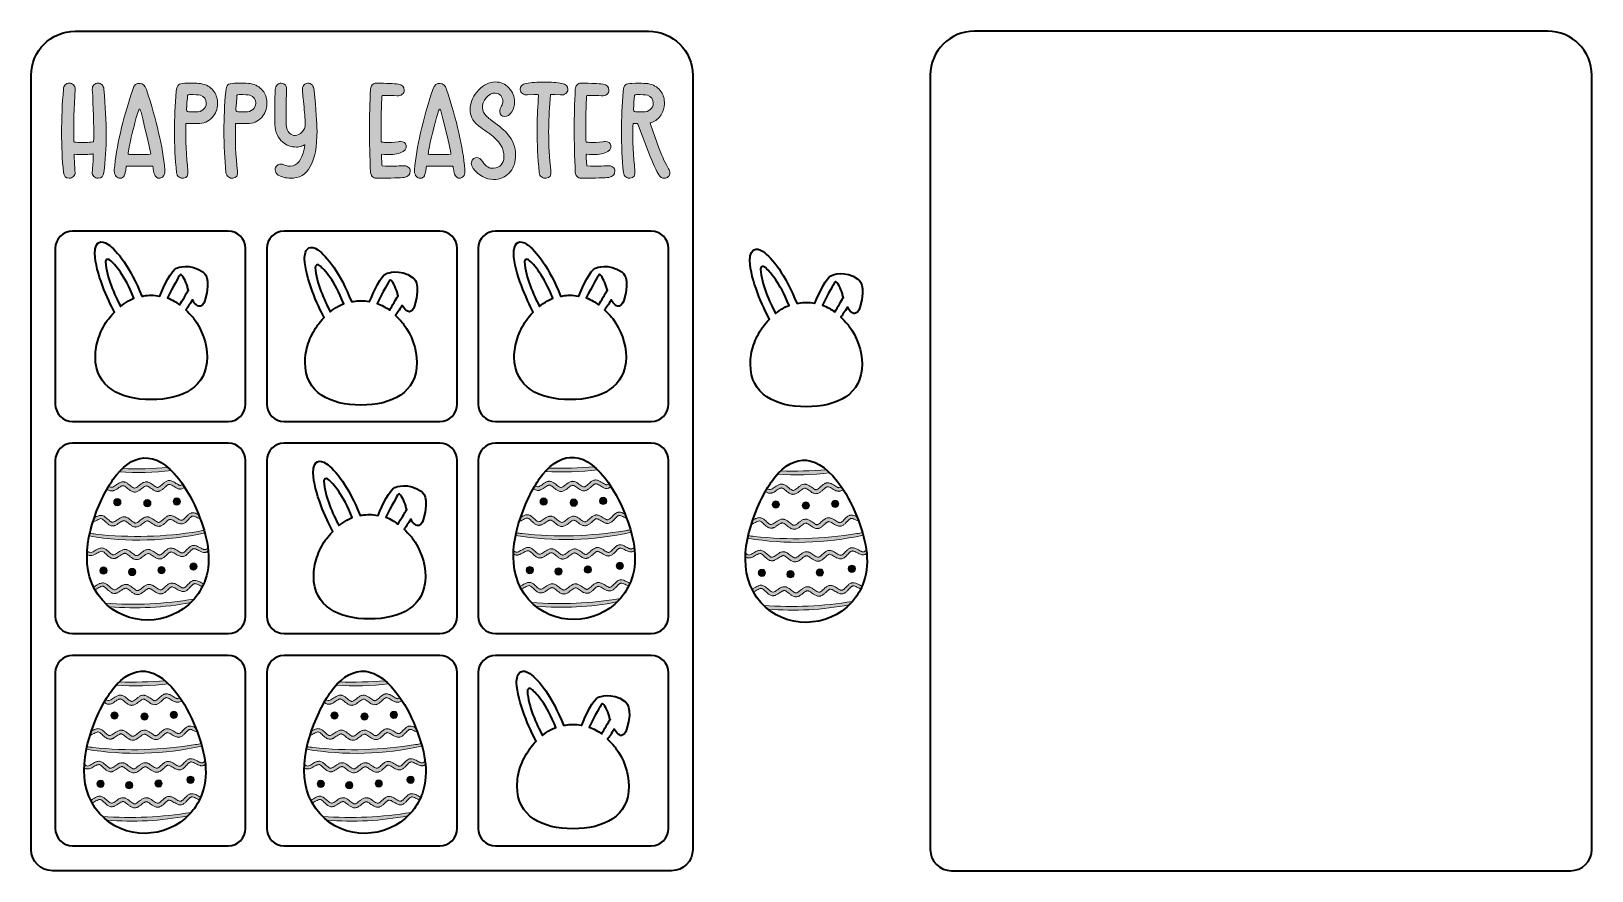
# Model space of a CAD drawing. Extents: x -116 to 2607, y -1189 to 276.
import ezdxf

# ---------------------------------------------------------------- set-up
doc = ezdxf.new("R2010")
doc.units = 0
doc.header["$MEASUREMENT"] = 0
doc.layers.add('Layer 1', color=7, linetype='Continuous', lineweight=0)

# ---------------------------------------------------------------- blocks, each defined once
blk = doc.blocks.new('Block_0')
at = {"layer": 'Layer 1', "color": 1, "lineweight": 35, "true_color": 0xff0000}
blk.add_open_spline([(2607.4, 198.8), (2607.4, 198.8), (2607.4, -1151.8), (2607.4, -1151.8), (2607.4, -1172.2), (2590.8, -1188.7), (2570.4, -1188.7), (2570.4, -1188.7), (1490.1, -1188.7), (1490.1, -1188.7), (1469.7, -1188.7), (1453.1, -1172.2), (1453.1, -1151.8), (1453.1, -1151.8), (1453.1, 198.8), (1453.1, 198.8), (1453.1, 241.2), (1487.5, 275.6), (1529.9, 275.6), (1529.9, 275.6), (2530.6, 275.6), (2530.6, 275.6), (2573, 275.6), (2607.4, 241.2), (2607.4, 198.8)], degree=3, knots=[0, 0, 0, 0, 1, 1, 1, 2, 2, 2, 3, 3, 3, 4, 4, 4, 5, 5, 5, 6, 6, 6, 7, 7, 7, 8, 8, 8, 8], dxfattribs=at)
blk = doc.blocks.new('Block_2')
at = {"layer": 'Layer 1', "color": 1, "lineweight": 35, "true_color": 0xff0000}
for points, knots in [([(1309, -235.9), (1309, -235.9), (1309, -235.8), (1309, -235.8), (1304.8, -231.1), (1300.7, -226.8), (1296.7, -223.1), (1299.5, -219.6), (1303.4, -213.7), (1308.5, -205.6), (1310.5, -209.1), (1312.8, -212.1), (1315.4, -214.4), (1318.3, -216.9), (1320.9, -216.9), (1322.4, -216.4), (1327.6, -214.9), (1330, -207.3), (1330.2, -206.4), (1342.2, -167), (1328.2, -157.6), (1326.6, -156.7), (1303.9, -140.7), (1282.6, -149.5), (1280.9, -150.2), (1271.7, -153.4), (1259.1, -180.9), (1251.7, -198.9), (1251.4, -198.9), (1251.1, -198.8), (1250.8, -198.8), (1246.2, -197.9), (1241.4, -197.5), (1236.6, -197.5), (1232.2, -197.5), (1227.9, -197.9), (1223.6, -198.6), (1222.4, -198.7), (1221.2, -198.8), (1220, -199), (1200.2, -149), (1177, -119.5), (1161.2, -108.7), (1154.9, -104.4), (1149.7, -103.3), (1145.6, -105.5), (1138, -109.6), (1138.1, -123.8), (1138.1, -124.4), (1139.6, -159.3), (1160.9, -204.8), (1172.2, -226.7), (1167.4, -231.8), (1163.8, -236.3), (1161.8, -239), (1160.6, -240.6), (1159.9, -241.6), (1159.9, -241.6), (1153.4, -251), (1148.2, -261.4), (1144.6, -272.1), (1141, -282.9), (1139.1, -294.1), (1139.1, -305.2), (1139.1, -357.8), (1182.8, -379.5), (1236.6, -379.5), (1290.4, -379.5), (1334.1, -357.8), (1334.1, -305.2), (1334.1, -281.6), (1325.3, -257.6), (1310.8, -238.2), (1310.3, -237.4), (1309.7, -236.7), (1309, -235.9)], [0, 0, 0, 0, 1, 1, 1, 2, 2, 2, 3, 3, 3, 4, 4, 4, 5, 5, 5, 6, 6, 6, 7, 7, 7, 8, 8, 8, 9, 9, 9, 10, 10, 10, 11, 11, 11, 12, 12, 12, 13, 13, 13, 14, 14, 14, 15, 15, 15, 16, 16, 16, 17, 17, 17, 18, 18, 18, 19, 19, 19, 20, 20, 20, 21, 21, 21, 22, 22, 22, 23, 23, 23, 24, 24, 24, 25, 25, 25, 25]), ([(1197.2, -207.1), (1192, -210), (1187.3, -213.3), (1183.1, -216.8), (1172.6, -197), (1158.5, -165.9), (1156.9, -139.4), (1156.8, -137.6), (1157.7, -136), (1159.2, -135.2), (1159.8, -134.9), (1160.5, -134.8), (1161.3, -134.8), (1162.2, -134.8), (1163.1, -135), (1164, -135.8), (1173.5, -143.7), (1190.2, -162.2), (1206.5, -202.7), (1203.3, -204), (1200.1, -205.5), (1197.2, -207.1)], [0, 0, 0, 0, 1, 1, 1, 2, 2, 2, 3, 3, 3, 4, 4, 4, 5, 5, 5, 6, 6, 6, 7, 7, 7, 7]), ([(1276.7, -207.6), (1272.8, -205.4), (1268.8, -203.6), (1264.7, -202.2), (1273.8, -183.4), (1285.8, -163.2), (1286, -162.9), (1286.5, -161.8), (1287.1, -161.4), (1287.7, -161.4), (1291, -161.8), (1297, -173.3), (1299.6, -182.4), (1300.2, -184.6), (1300.8, -186.8), (1301.6, -189.2), (1301.6, -189.2), (1301.2, -189), (1301.2, -189), (1298.1, -194.4), (1291.3, -206), (1286.2, -214), (1283, -211.6), (1279.9, -209.5), (1276.7, -207.6)], [0, 0, 0, 0, 1, 1, 1, 2, 2, 2, 3, 3, 3, 4, 4, 4, 5, 5, 5, 6, 6, 6, 7, 7, 7, 8, 8, 8, 8])]:
    blk.add_open_spline(points, degree=3, knots=knots, dxfattribs=at)
blk = doc.blocks.new('Block_1')
at = {"layer": 'Layer 1'}
blk.add_blockref('Block_2', (0, 0), dxfattribs=at)
blk = doc.blocks.new('Block_5')
at = {"layer": 'Layer 1', "true_color": 0x000000, "transparency": 33554687}
h = blk.add_hatch(color=18, dxfattribs=at)
h.dxf.hatch_style = 2
edge = h.paths.add_edge_path()
edge.add_spline(control_points=[(1277.9, -494.7), (1247.5, -498.1), (1216.8, -499), (1186.2, -497.1), (1188.1, -495), (1190, -493.1), (1191.9, -491.3), (1218.6, -492.2), (1245.3, -491.5), (1271.9, -489.2), (1273.8, -490.9), (1275.9, -492.7), (1277.9, -494.7)], knot_values=[0, 0, 0, 0, 1, 1, 1, 2, 2, 2, 3, 3, 3, 4, 4, 4, 4], degree=3, periodic=0)
h = blk.add_hatch(color=18, dxfattribs=at)
h.dxf.hatch_style = 2
edge = h.paths.add_edge_path()
edge.add_spline(control_points=[(1301, -523.8), (1300.6, -524.1), (1300.1, -524.5), (1299.7, -524.8), (1298.2, -525.8), (1296.4, -526.7), (1294.2, -526.9), (1293.7, -526.9), (1293.1, -527), (1292.6, -526.9), (1292.1, -526.8), (1291.6, -526.8), (1291.1, -526.7), (1290.2, -526.5), (1289.3, -526.2), (1288.5, -525.9), (1286.9, -525.2), (1285.5, -524.5), (1284.3, -523.7), (1281.7, -522.2), (1279.3, -520.6), (1277.1, -519.6), (1276, -519.1), (1275, -518.9), (1274.1, -518.8), (1273.9, -518.8), (1273.7, -518.8), (1273.6, -518.8), (1273.4, -518.9), (1273.2, -518.9), (1273, -518.9), (1272.6, -519.1), (1272.2, -519.2), (1271.8, -519.5), (1270.9, -520), (1269.9, -520.8), (1268.9, -521.7), (1267.9, -522.5), (1266.9, -523.5), (1265.8, -524.5), (1264.7, -525.5), (1263.6, -526.5), (1262.3, -527.5), (1261, -528.6), (1259.5, -529.5), (1257.7, -530.3), (1257.3, -530.4), (1256.8, -530.6), (1256.3, -530.7), (1255.8, -530.8), (1255.2, -530.9), (1254.7, -531), (1253.6, -531.1), (1252.4, -531), (1251.5, -530.8), (1249.5, -530.3), (1247.9, -529.5), (1246.5, -528.7), (1245.1, -527.8), (1243.9, -527), (1242.7, -526.1), (1241.5, -525.3), (1240.4, -524.4), (1239.2, -523.7), (1238.1, -523), (1237.1, -522.4), (1236.1, -522), (1236.1, -522), (1235.3, -521.7), (1235.3, -521.7), (1235.1, -521.6), (1234.9, -521.6), (1234.7, -521.5), (1234.5, -521.5), (1234.3, -521.5), (1234.1, -521.5), (1233.9, -521.4), (1233.8, -521.5), (1233.6, -521.5), (1232.8, -521.6), (1231.9, -521.9), (1230.8, -522.5), (1229.8, -523.1), (1228.8, -523.9), (1227.7, -524.7), (1225.5, -526.4), (1223.3, -528.3), (1220.4, -530.1), (1218.9, -531), (1217.2, -531.8), (1215.1, -532.1), (1214.5, -532.1), (1214, -532.2), (1213.4, -532.2), (1212.9, -532.1), (1212.4, -532.1), (1211.8, -532), (1210.9, -531.8), (1209.9, -531.5), (1209.1, -531.1), (1207.4, -530.4), (1205.9, -529.5), (1204.7, -528.5), (1203.4, -527.6), (1202.3, -526.6), (1201.1, -525.7), (1200, -524.8), (1199, -523.9), (1197.9, -523.1), (1196.9, -522.4), (1195.9, -521.8), (1195, -521.4), (1194.8, -521.3), (1194.5, -521.3), (1194.3, -521.2), (1194.1, -521.1), (1194, -521.2), (1193.8, -521.1), (1193.6, -521.1), (1193.4, -521.1), (1193.2, -521.1), (1193.2, -521.1), (1192.9, -521.1), (1192.9, -521.1), (1192.9, -521.1), (1192.6, -521.2), (1192.6, -521.2), (1192.1, -521.2), (1191.6, -521.5), (1191.1, -521.6), (1190.6, -521.9), (1190.1, -522.1), (1189.5, -522.4), (1187.3, -523.6), (1185, -525.3), (1182.5, -527), (1181.1, -527.8), (1179.8, -528.6), (1178.1, -529.3), (1177.7, -529.5), (1177.3, -529.6), (1176.8, -529.7), (1176.4, -529.9), (1175.9, -530), (1175.4, -530.1), (1175.4, -530.1), (1174.7, -530.2), (1174.7, -530.2), (1174.4, -530.3), (1174.2, -530.3), (1173.9, -530.3), (1173.4, -530.3), (1172.8, -530.3), (1172.3, -530.2), (1170.2, -529.9), (1168.5, -529), (1167, -528.1), (1166.4, -527.8), (1165.9, -527.3), (1165.3, -526.9), (1166.4, -525.1), (1167.4, -523.3), (1168.5, -521.5), (1169.1, -522), (1169.7, -522.5), (1170.3, -522.9), (1171.3, -523.5), (1172.3, -523.9), (1173.1, -523.9), (1173.8, -524), (1174.6, -523.8), (1175.7, -523.4), (1176.7, -522.9), (1177.8, -522.2), (1178.9, -521.5), (1181.2, -520), (1183.5, -518.2), (1186.3, -516.6), (1187, -516.2), (1187.8, -515.8), (1188.6, -515.5), (1189.4, -515.2), (1190.3, -514.8), (1191.3, -514.6), (1191.3, -514.6), (1192, -514.5), (1192, -514.5), (1192.2, -514.5), (1192.5, -514.5), (1192.8, -514.4), (1193.3, -514.4), (1193.8, -514.3), (1194.3, -514.4), (1194.9, -514.5), (1195.4, -514.5), (1195.9, -514.7), (1196.4, -514.8), (1196.9, -514.9), (1197.4, -515.1), (1199.1, -515.8), (1200.6, -516.7), (1201.9, -517.6), (1203.2, -518.6), (1204.4, -519.5), (1205.5, -520.4), (1206.6, -521.3), (1207.7, -522.2), (1208.7, -523), (1209.8, -523.7), (1210.8, -524.4), (1211.8, -524.8), (1212.3, -525), (1212.7, -525.1), (1213.1, -525.2), (1213.3, -525.2), (1213.5, -525.2), (1213.7, -525.3), (1213.8, -525.3), (1214, -525.2), (1214.2, -525.2), (1214.9, -525.1), (1215.8, -524.7), (1216.8, -524.1), (1218.9, -522.9), (1221, -521), (1223.4, -519.2), (1224.6, -518.2), (1225.9, -517.3), (1227.4, -516.4), (1228.8, -515.6), (1230.6, -514.8), (1232.8, -514.6), (1233.3, -514.5), (1233.8, -514.4), (1234.4, -514.5), (1234.9, -514.5), (1235.5, -514.5), (1235.9, -514.6), (1236.4, -514.7), (1236.9, -514.9), (1237.4, -515), (1237.4, -515), (1238.7, -515.5), (1238.7, -515.5), (1240.4, -516.2), (1241.8, -517), (1243.1, -517.9), (1244.4, -518.7), (1245.6, -519.6), (1246.7, -520.4), (1247.9, -521.3), (1249, -522.1), (1250.1, -522.7), (1251.1, -523.4), (1252.2, -523.8), (1253, -524), (1253.4, -524.1), (1253.7, -524.1), (1254.1, -524.1), (1254.3, -524.1), (1254.4, -524), (1254.6, -524), (1254.8, -524), (1255, -523.9), (1255.2, -523.8), (1256.1, -523.5), (1257.1, -522.9), (1258.1, -522.1), (1259.1, -521.3), (1260.1, -520.4), (1261.1, -519.5), (1262.2, -518.5), (1263.2, -517.5), (1264.4, -516.5), (1265.6, -515.5), (1266.9, -514.5), (1268.5, -513.6), (1269.3, -513.1), (1270.3, -512.8), (1271.2, -512.5), (1271.8, -512.3), (1272.3, -512.2), (1272.8, -512.2), (1273.4, -512.1), (1273.9, -512.1), (1274.4, -512.1), (1276.5, -512.3), (1278.2, -512.9), (1279.8, -513.5), (1282.8, -514.9), (1285.2, -516.7), (1287.6, -518.1), (1288.8, -518.8), (1289.9, -519.5), (1291, -519.9), (1291.5, -520.2), (1292, -520.3), (1292.5, -520.4), (1292.7, -520.5), (1292.9, -520.5), (1293.1, -520.5), (1293.4, -520.6), (1293.5, -520.5), (1293.7, -520.6), (1294.4, -520.5), (1295.3, -520.2), (1296.2, -519.6), (1296.7, -519.3), (1297.1, -519), (1297.5, -518.6), (1298.7, -520.3), (1299.9, -522.1), (1301, -523.8)], knot_values=[0, 0, 0, 0, 1, 1, 1, 2, 2, 2, 3, 3, 3, 4, 4, 4, 5, 5, 5, 6, 6, 6, 7, 7, 7, 8, 8, 8, 9, 9, 9, 10, 10, 10, 11, 11, 11, 12, 12, 12, 13, 13, 13, 14, 14, 14, 15, 15, 15, 16, 16, 16, 17, 17, 17, 18, 18, 18, 19, 19, 19, 20, 20, 20, 21, 21, 21, 22, 22, 22, 23, 23, 23, 24, 24, 24, 25, 25, 25, 26, 26, 26, 27, 27, 27, 28, 28, 28, 29, 29, 29, 30, 30, 30, 31, 31, 31, 32, 32, 32, 33, 33, 33, 34, 34, 34, 35, 35, 35, 36, 36, 36, 37, 37, 37, 38, 38, 38, 39, 39, 39, 40, 40, 40, 41, 41, 41, 42, 42, 42, 43, 43, 43, 44, 44, 44, 45, 45, 45, 46, 46, 46, 47, 47, 47, 48, 48, 48, 49, 49, 49, 50, 50, 50, 51, 51, 51, 52, 52, 52, 53, 53, 53, 54, 54, 54, 55, 55, 55, 56, 56, 56, 57, 57, 57, 58, 58, 58, 59, 59, 59, 60, 60, 60, 61, 61, 61, 62, 62, 62, 63, 63, 63, 64, 64, 64, 65, 65, 65, 66, 66, 66, 67, 67, 67, 68, 68, 68, 69, 69, 69, 70, 70, 70, 71, 71, 71, 72, 72, 72, 73, 73, 73, 74, 74, 74, 75, 75, 75, 76, 76, 76, 77, 77, 77, 78, 78, 78, 79, 79, 79, 80, 80, 80, 81, 81, 81, 82, 82, 82, 83, 83, 83, 84, 84, 84, 85, 85, 85, 86, 86, 86, 87, 87, 87, 88, 88, 88, 89, 89, 89, 90, 90, 90, 91, 91, 91, 92, 92, 92, 93, 93, 93, 94, 94, 94, 95, 95, 95, 96, 96, 96, 97, 97, 97, 98, 98, 98, 99, 99, 99, 100, 100, 100, 101, 101, 101, 102, 102, 102, 103, 103, 103, 104, 104, 104, 104], degree=3, periodic=0)
h = blk.add_hatch(color=18, dxfattribs=at)
h.dxf.hatch_style = 2
edge = h.paths.add_edge_path()
edge.add_spline(control_points=[(1328.1, -579.2), (1327.9, -579.1), (1327.7, -579), (1327.5, -578.9), (1326.1, -578.3), (1324.8, -577.6), (1323.5, -577), (1322.2, -576.3), (1321, -575.7), (1319.8, -575.2), (1318.6, -574.7), (1317.4, -574.3), (1316.3, -574.2), (1315.8, -574.1), (1315.3, -574.1), (1314.9, -574.1), (1314.8, -574.2), (1314.7, -574.1), (1314.6, -574.2), (1314.6, -574.2), (1314.3, -574.3), (1314.3, -574.3), (1314.1, -574.3), (1313.9, -574.3), (1313.7, -574.5), (1313.3, -574.6), (1312.8, -575), (1312.4, -575.3), (1311.9, -575.7), (1311.4, -576), (1311, -576.5), (1309.1, -578.2), (1307.3, -580.4), (1305.1, -582.6), (1304, -583.7), (1302.8, -584.8), (1301.4, -585.8), (1299.9, -586.8), (1298, -587.6), (1295.9, -587.8), (1295.3, -587.9), (1294.8, -587.9), (1294.3, -587.9), (1293.8, -587.8), (1293.3, -587.7), (1292.8, -587.6), (1291.9, -587.4), (1291, -587.2), (1290.2, -586.8), (1288.6, -586.2), (1287.2, -585.4), (1285.9, -584.7), (1283.3, -583.1), (1281, -581.6), (1278.7, -580.6), (1277.7, -580.1), (1276.6, -579.8), (1275.8, -579.8), (1275.6, -579.8), (1275.4, -579.8), (1275.2, -579.8), (1275.1, -579.9), (1274.9, -579.9), (1274.7, -579.9), (1274.3, -580.1), (1273.9, -580.2), (1273.4, -580.5), (1272.5, -581), (1271.5, -581.7), (1270.5, -582.6), (1269.5, -583.5), (1268.5, -584.5), (1267.5, -585.5), (1266.4, -586.5), (1265.2, -587.5), (1264, -588.5), (1262.7, -589.5), (1261.2, -590.5), (1259.4, -591.2), (1258.9, -591.4), (1258.5, -591.6), (1258, -591.7), (1257.4, -591.8), (1256.9, -591.9), (1256.4, -592), (1255.3, -592), (1254.1, -592), (1253.2, -591.7), (1251.2, -591.3), (1249.6, -590.5), (1248.2, -589.6), (1246.8, -588.8), (1245.5, -587.9), (1244.4, -587.1), (1243.1, -586.2), (1242, -585.4), (1240.9, -584.7), (1239.8, -583.9), (1238.7, -583.3), (1237.7, -582.9), (1237.7, -582.9), (1237, -582.7), (1237, -582.7), (1236.8, -582.6), (1236.6, -582.6), (1236.4, -582.5), (1236.1, -582.4), (1236, -582.5), (1235.8, -582.5), (1235.6, -582.4), (1235.4, -582.5), (1235.2, -582.5), (1234.5, -582.6), (1233.5, -582.9), (1232.5, -583.5), (1231.5, -584.1), (1230.4, -584.8), (1229.4, -585.7), (1227.2, -587.3), (1225, -589.3), (1222.1, -591.1), (1220.6, -591.9), (1218.9, -592.7), (1216.7, -593.1), (1216.2, -593.1), (1215.7, -593.2), (1215.1, -593.2), (1214.6, -593.1), (1214.1, -593.1), (1213.5, -593), (1212.5, -592.8), (1211.6, -592.5), (1210.7, -592.1), (1209, -591.4), (1207.6, -590.4), (1206.4, -589.5), (1205.1, -588.6), (1203.9, -587.6), (1202.8, -586.7), (1201.7, -585.8), (1200.7, -584.9), (1199.6, -584.1), (1198.6, -583.4), (1197.5, -582.7), (1196.6, -582.4), (1196.4, -582.3), (1196.2, -582.3), (1196, -582.2), (1195.8, -582.1), (1195.6, -582.1), (1195.5, -582.1), (1195.3, -582), (1195.1, -582.1), (1194.9, -582.1), (1194.9, -582.1), (1194.6, -582.1), (1194.6, -582.1), (1194.6, -582.1), (1194.2, -582.1), (1194.2, -582.1), (1193.8, -582.2), (1193.3, -582.4), (1192.8, -582.6), (1192.3, -582.8), (1191.7, -583), (1191.2, -583.4), (1189, -584.5), (1186.7, -586.3), (1184.1, -587.9), (1182.8, -588.7), (1181.5, -589.6), (1179.8, -590.3), (1179.4, -590.4), (1179, -590.6), (1178.5, -590.7), (1178.1, -590.9), (1177.6, -591), (1177.1, -591.1), (1177.1, -591.1), (1176.4, -591.2), (1176.4, -591.2), (1176.1, -591.2), (1175.8, -591.2), (1175.6, -591.2), (1175, -591.2), (1174.5, -591.3), (1174, -591.2), (1171.9, -590.9), (1170.2, -590), (1168.7, -589.1), (1167.2, -588.2), (1166.1, -587.1), (1164.9, -586.1), (1162.7, -584.1), (1160.7, -582), (1158.7, -580.4), (1157.7, -579.7), (1156.8, -579.1), (1155.9, -578.7), (1155.1, -578.5), (1154.2, -578.5), (1153.1, -578.8), (1151, -579.2), (1148.6, -580.7), (1146.1, -582.1), (1144.8, -582.8), (1143.6, -583.5), (1142.1, -584.2), (1141.7, -584.4), (1141.2, -584.7), (1140.6, -584.9), (1141.4, -582.4), (1142.2, -580), (1143, -577.6), (1143.1, -577.5), (1143.2, -577.5), (1143.3, -577.4), (1144.5, -576.6), (1145.8, -575.9), (1147.2, -575.1), (1148.6, -574.4), (1150, -573.7), (1151.8, -573.2), (1153.5, -572.8), (1155.5, -572.6), (1157.6, -573.2), (1159.5, -573.8), (1161, -574.7), (1162.3, -575.7), (1164.9, -577.6), (1166.9, -579.7), (1169, -581.5), (1170, -582.4), (1171, -583.2), (1172, -583.8), (1173, -584.4), (1174, -584.9), (1174.7, -584.9), (1175.5, -585), (1176.3, -584.8), (1177.3, -584.3), (1178.4, -583.9), (1179.5, -583.2), (1180.6, -582.5), (1182.8, -581), (1185.1, -579.2), (1188, -577.6), (1188.7, -577.1), (1189.5, -576.8), (1190.3, -576.4), (1191.1, -576.1), (1191.9, -575.8), (1192.9, -575.6), (1192.9, -575.6), (1193.7, -575.4), (1193.7, -575.4), (1193.9, -575.4), (1194.2, -575.4), (1194.4, -575.4), (1195, -575.4), (1195.5, -575.3), (1196, -575.4), (1196.5, -575.5), (1197.1, -575.5), (1197.6, -575.6), (1198.1, -575.8), (1198.5, -575.9), (1199, -576.1), (1200.8, -576.8), (1202.3, -577.7), (1203.6, -578.6), (1204.8, -579.5), (1206, -580.5), (1207.2, -581.4), (1208.3, -582.3), (1209.4, -583.2), (1210.4, -583.9), (1211.5, -584.7), (1212.5, -585.3), (1213.4, -585.7), (1213.9, -586), (1214.3, -586), (1214.8, -586.2), (1215, -586.2), (1215.1, -586.2), (1215.3, -586.2), (1215.5, -586.2), (1215.7, -586.2), (1215.8, -586.2), (1216.6, -586.1), (1217.5, -585.7), (1218.5, -585.1), (1220.6, -583.8), (1222.7, -582), (1225.1, -580.1), (1226.3, -579.2), (1227.6, -578.3), (1229.1, -577.4), (1230.5, -576.6), (1232.3, -575.8), (1234.4, -575.5), (1235, -575.4), (1235.5, -575.4), (1236, -575.4), (1236.5, -575.5), (1237.1, -575.5), (1237.6, -575.6), (1238.1, -575.7), (1238.6, -575.8), (1239.1, -575.9), (1239.1, -575.9), (1240.4, -576.4), (1240.4, -576.4), (1242, -577.1), (1243.5, -578), (1244.8, -578.8), (1246.1, -579.7), (1247.3, -580.6), (1248.4, -581.4), (1249.6, -582.3), (1250.7, -583), (1251.7, -583.7), (1252.8, -584.3), (1253.8, -584.8), (1254.7, -585), (1255.1, -585.1), (1255.4, -585.1), (1255.8, -585.1), (1255.9, -585), (1256.1, -585), (1256.3, -585), (1256.5, -584.9), (1256.7, -584.9), (1256.9, -584.8), (1257.8, -584.4), (1258.7, -583.9), (1259.7, -583.1), (1260.7, -582.3), (1261.7, -581.4), (1262.8, -580.4), (1263.8, -579.5), (1264.9, -578.5), (1266.1, -577.5), (1267.3, -576.5), (1268.6, -575.4), (1270.2, -574.5), (1271, -574.1), (1271.9, -573.7), (1272.9, -573.4), (1273.4, -573.3), (1274, -573.2), (1274.5, -573.1), (1275, -573.1), (1275.6, -573.1), (1276.1, -573.1), (1278.2, -573.2), (1279.9, -573.8), (1281.4, -574.5), (1284.5, -575.9), (1286.9, -577.6), (1289.3, -579.1), (1290.4, -579.8), (1291.6, -580.4), (1292.6, -580.9), (1293.2, -581.1), (1293.7, -581.2), (1294.2, -581.4), (1294.4, -581.4), (1294.6, -581.5), (1294.8, -581.5), (1295, -581.6), (1295.2, -581.5), (1295.4, -581.5), (1296.1, -581.5), (1297, -581.1), (1297.9, -580.6), (1298.9, -579.9), (1299.8, -579.1), (1300.8, -578.2), (1302.7, -576.3), (1304.6, -574.1), (1307, -572), (1307.6, -571.5), (1308.3, -571), (1309, -570.4), (1309.7, -570), (1310.5, -569.5), (1311.4, -569.1), (1311.8, -568.9), (1312.3, -568.8), (1312.8, -568.6), (1312.8, -568.6), (1313.6, -568.5), (1313.6, -568.5), (1313.9, -568.4), (1314.1, -568.4), (1314.4, -568.4), (1315.4, -568.3), (1316.3, -568.4), (1317.3, -568.5), (1320.5, -569.2), (1323, -570.5), (1325.3, -571.8), (1326.3, -574.2), (1327.2, -576.7), (1328.1, -579.2)], knot_values=[0, 0, 0, 0, 1, 1, 1, 2, 2, 2, 3, 3, 3, 4, 4, 4, 5, 5, 5, 6, 6, 6, 7, 7, 7, 8, 8, 8, 9, 9, 9, 10, 10, 10, 11, 11, 11, 12, 12, 12, 13, 13, 13, 14, 14, 14, 15, 15, 15, 16, 16, 16, 17, 17, 17, 18, 18, 18, 19, 19, 19, 20, 20, 20, 21, 21, 21, 22, 22, 22, 23, 23, 23, 24, 24, 24, 25, 25, 25, 26, 26, 26, 27, 27, 27, 28, 28, 28, 29, 29, 29, 30, 30, 30, 31, 31, 31, 32, 32, 32, 33, 33, 33, 34, 34, 34, 35, 35, 35, 36, 36, 36, 37, 37, 37, 38, 38, 38, 39, 39, 39, 40, 40, 40, 41, 41, 41, 42, 42, 42, 43, 43, 43, 44, 44, 44, 45, 45, 45, 46, 46, 46, 47, 47, 47, 48, 48, 48, 49, 49, 49, 50, 50, 50, 51, 51, 51, 52, 52, 52, 53, 53, 53, 54, 54, 54, 55, 55, 55, 56, 56, 56, 57, 57, 57, 58, 58, 58, 59, 59, 59, 60, 60, 60, 61, 61, 61, 62, 62, 62, 63, 63, 63, 64, 64, 64, 65, 65, 65, 66, 66, 66, 67, 67, 67, 68, 68, 68, 69, 69, 69, 70, 70, 70, 71, 71, 71, 72, 72, 72, 73, 73, 73, 74, 74, 74, 75, 75, 75, 76, 76, 76, 77, 77, 77, 78, 78, 78, 79, 79, 79, 80, 80, 80, 81, 81, 81, 82, 82, 82, 83, 83, 83, 84, 84, 84, 85, 85, 85, 86, 86, 86, 87, 87, 87, 88, 88, 88, 89, 89, 89, 90, 90, 90, 91, 91, 91, 92, 92, 92, 93, 93, 93, 94, 94, 94, 95, 95, 95, 96, 96, 96, 97, 97, 97, 98, 98, 98, 99, 99, 99, 100, 100, 100, 101, 101, 101, 102, 102, 102, 103, 103, 103, 104, 104, 104, 105, 105, 105, 106, 106, 106, 107, 107, 107, 108, 108, 108, 109, 109, 109, 110, 110, 110, 111, 111, 111, 112, 112, 112, 113, 113, 113, 114, 114, 114, 115, 115, 115, 116, 116, 116, 117, 117, 117, 118, 118, 118, 119, 119, 119, 120, 120, 120, 121, 121, 121, 122, 122, 122, 123, 123, 123, 124, 124, 124, 125, 125, 125, 126, 126, 126, 127, 127, 127, 128, 128, 128, 129, 129, 129, 130, 130, 130, 131, 131, 131, 132, 132, 132, 133, 133, 133, 134, 134, 134, 135, 135, 135, 135], degree=3, periodic=0)
h = blk.add_hatch(color=18, dxfattribs=at)
h.dxf.hatch_style = 2
edge = h.paths.add_edge_path()
edge.add_spline(control_points=[(1336, -603.4), (1270, -618.1), (1201.1, -619.9), (1134.4, -608.8), (1134.7, -607.3), (1135.1, -605.9), (1135.4, -604.4), (1138.9, -604.8), (1142.3, -605.2), (1145.8, -605.6), (1205.4, -612.2), (1265.9, -610.5), (1325, -600.7), (1328.2, -600.2), (1331.5, -599.6), (1334.7, -599), (1335.2, -600.5), (1335.6, -601.9), (1336, -603.4)], knot_values=[0, 0, 0, 0, 1, 1, 1, 2, 2, 2, 3, 3, 3, 4, 4, 4, 5, 5, 5, 6, 6, 6, 6], degree=3, periodic=0)
h = blk.add_hatch(color=18, dxfattribs=at)
h.dxf.hatch_style = 2
edge = h.paths.add_edge_path()
edge.add_spline(control_points=[(1342.1, -635.3), (1341.3, -635.9), (1340.4, -636.4), (1339.4, -636.9), (1339, -637), (1338.5, -637.2), (1338, -637.3), (1337.6, -637.5), (1337.1, -637.5), (1336.6, -637.5), (1336.1, -637.6), (1335.6, -637.6), (1335.1, -637.6), (1335.1, -637.6), (1334.4, -637.5), (1334.4, -637.5), (1334.4, -637.5), (1333.8, -637.4), (1333.8, -637.4), (1332, -637.1), (1330.5, -636.5), (1329.1, -635.8), (1327.6, -635.2), (1326.4, -634.5), (1325.1, -633.9), (1323.8, -633.2), (1322.6, -632.6), (1321.3, -632.1), (1320.1, -631.6), (1319, -631.2), (1317.9, -631), (1317.4, -631), (1316.9, -630.9), (1316.5, -631), (1316.4, -631.1), (1316.3, -631), (1316.1, -631.1), (1316.1, -631.1), (1315.9, -631.2), (1315.9, -631.2), (1315.7, -631.2), (1315.5, -631.2), (1315.3, -631.4), (1314.8, -631.5), (1314.4, -631.9), (1313.9, -632.2), (1313.5, -632.5), (1313, -632.9), (1312.5, -633.3), (1310.7, -635.1), (1308.8, -637.3), (1306.7, -639.5), (1305.6, -640.6), (1304.4, -641.7), (1302.9, -642.7), (1301.4, -643.7), (1299.6, -644.5), (1297.4, -644.7), (1296.9, -644.8), (1296.4, -644.8), (1295.9, -644.7), (1295.3, -644.7), (1294.9, -644.6), (1294.4, -644.5), (1293.5, -644.3), (1292.5, -644.1), (1291.8, -643.7), (1290.2, -643.1), (1288.8, -642.3), (1287.5, -641.6), (1284.9, -640), (1282.6, -638.5), (1280.3, -637.5), (1279.2, -637), (1278.2, -636.7), (1277.4, -636.7), (1277.2, -636.7), (1277, -636.7), (1276.8, -636.7), (1276.6, -636.8), (1276.4, -636.8), (1276.3, -636.8), (1275.9, -637), (1275.5, -637.1), (1275, -637.4), (1274.1, -637.9), (1273.1, -638.6), (1272.1, -639.5), (1271.1, -640.4), (1270.1, -641.4), (1269, -642.4), (1268, -643.4), (1266.8, -644.4), (1265.5, -645.4), (1264.3, -646.4), (1262.8, -647.4), (1261, -648.1), (1260.5, -648.3), (1260, -648.5), (1259.5, -648.6), (1259, -648.7), (1258.5, -648.8), (1257.9, -648.9), (1256.9, -648.9), (1255.7, -648.9), (1254.7, -648.6), (1252.8, -648.2), (1251.1, -647.4), (1249.8, -646.5), (1248.3, -645.7), (1247.1, -644.8), (1245.9, -644), (1244.7, -643.1), (1243.6, -642.3), (1242.5, -641.6), (1241.4, -640.8), (1240.3, -640.2), (1239.3, -639.8), (1239.3, -639.8), (1238.6, -639.6), (1238.6, -639.6), (1238.3, -639.5), (1238.1, -639.5), (1237.9, -639.4), (1237.7, -639.3), (1237.5, -639.4), (1237.4, -639.4), (1237.2, -639.3), (1237, -639.4), (1236.8, -639.4), (1236.1, -639.5), (1235.1, -639.8), (1234.1, -640.4), (1233.1, -641), (1232, -641.7), (1230.9, -642.6), (1228.7, -644.2), (1226.5, -646.2), (1223.7, -648), (1222.2, -648.8), (1220.5, -649.6), (1218.3, -649.9), (1217.8, -650), (1217.2, -650.1), (1216.7, -650), (1216.2, -650), (1215.6, -649.9), (1215.1, -649.9), (1214.1, -649.6), (1213.1, -649.4), (1212.3, -649), (1210.6, -648.2), (1209.2, -647.3), (1207.9, -646.4), (1206.6, -645.5), (1205.5, -644.5), (1204.4, -643.6), (1203.3, -642.6), (1202.2, -641.8), (1201.2, -641), (1200.1, -640.3), (1199.1, -639.6), (1198.2, -639.3), (1198, -639.2), (1197.8, -639.1), (1197.6, -639.1), (1197.4, -639), (1197.2, -639), (1197, -639), (1196.8, -638.9), (1196.6, -639), (1196.4, -639), (1196.4, -639), (1196.1, -639), (1196.1, -639), (1196.1, -639), (1195.8, -639), (1195.8, -639), (1195.4, -639.1), (1194.9, -639.3), (1194.3, -639.5), (1193.8, -639.7), (1193.3, -639.9), (1192.7, -640.3), (1190.5, -641.4), (1188.3, -643.2), (1185.7, -644.8), (1184.4, -645.6), (1183, -646.5), (1181.4, -647.2), (1181, -647.3), (1180.5, -647.5), (1180.1, -647.6), (1179.6, -647.8), (1179.2, -647.9), (1178.7, -648), (1178.7, -648), (1177.9, -648.1), (1177.9, -648.1), (1177.7, -648.1), (1177.4, -648.1), (1177.1, -648.1), (1176.6, -648.1), (1176.1, -648.2), (1175.5, -648.1), (1173.4, -647.8), (1171.7, -646.9), (1170.3, -646), (1168.8, -645.1), (1167.6, -644), (1166.5, -643), (1164.2, -641), (1162.3, -638.9), (1160.3, -637.3), (1159.3, -636.6), (1158.3, -636), (1157.5, -635.6), (1156.7, -635.4), (1155.8, -635.4), (1154.7, -635.7), (1152.5, -636.1), (1150.1, -637.5), (1147.6, -639), (1146.4, -639.7), (1145.1, -640.4), (1143.7, -641.1), (1142.3, -641.8), (1140.9, -642.5), (1139.1, -642.8), (1138.7, -643), (1138.1, -643), (1137.7, -643), (1137.4, -643.1), (1137.2, -643.1), (1137, -643.1), (1137, -643.1), (1136.2, -643.1), (1136.2, -643.1), (1136.2, -643.1), (1135.5, -643), (1135.5, -643), (1135.2, -643), (1135, -642.9), (1134.8, -642.9), (1134.3, -642.7), (1133.8, -642.7), (1133.4, -642.5), (1132.3, -642.1), (1131.4, -641.5), (1130.6, -640.9), (1130.6, -639), (1130.7, -637), (1130.8, -635), (1131.3, -635.4), (1131.7, -635.8), (1132.1, -636.1), (1133.1, -636.9), (1134.1, -637.6), (1135.1, -637.9), (1136.1, -638.1), (1136.8, -638.2), (1137.9, -637.9), (1140.1, -637.3), (1142.4, -635.8), (1144.9, -634.3), (1146.1, -633.5), (1147.4, -632.8), (1148.7, -632), (1150.1, -631.3), (1151.6, -630.6), (1153.3, -630.1), (1155.1, -629.7), (1157.1, -629.5), (1159.1, -630.1), (1161, -630.7), (1162.5, -631.6), (1163.8, -632.6), (1166.4, -634.5), (1168.5, -636.6), (1170.5, -638.4), (1171.6, -639.3), (1172.6, -640.1), (1173.6, -640.7), (1174.6, -641.3), (1175.5, -641.8), (1176.3, -641.8), (1177, -641.8), (1177.9, -641.7), (1178.9, -641.2), (1179.9, -640.8), (1181, -640.1), (1182.1, -639.4), (1184.4, -637.9), (1186.7, -636.1), (1189.5, -634.5), (1190.2, -634), (1191, -633.7), (1191.8, -633.3), (1192.7, -633), (1193.5, -632.7), (1194.5, -632.5), (1194.5, -632.5), (1195.2, -632.3), (1195.2, -632.3), (1195.5, -632.3), (1195.7, -632.3), (1196, -632.3), (1196.5, -632.3), (1197, -632.2), (1197.6, -632.3), (1198.1, -632.4), (1198.7, -632.4), (1199.2, -632.5), (1199.6, -632.7), (1200.1, -632.8), (1200.6, -633), (1202.4, -633.7), (1203.8, -634.6), (1205.1, -635.5), (1206.4, -636.4), (1207.6, -637.4), (1208.7, -638.3), (1209.8, -639.2), (1210.9, -640.1), (1212, -640.8), (1213, -641.6), (1214.1, -642.2), (1215, -642.6), (1215.5, -642.9), (1215.9, -642.9), (1216.3, -643.1), (1216.5, -643.1), (1216.7, -643.1), (1216.9, -643.1), (1217.1, -643.1), (1217.2, -643.1), (1217.4, -643.1), (1218.1, -643), (1219.1, -642.6), (1220.1, -642), (1222.1, -640.7), (1224.3, -638.9), (1226.7, -637), (1227.9, -636.1), (1229.1, -635.2), (1230.6, -634.3), (1232.1, -633.5), (1233.9, -632.7), (1236, -632.4), (1236.5, -632.3), (1237, -632.3), (1237.6, -632.3), (1238.1, -632.4), (1238.7, -632.4), (1239.2, -632.5), (1239.6, -632.6), (1240.1, -632.7), (1240.6, -632.8), (1240.6, -632.8), (1241.9, -633.3), (1241.9, -633.3), (1243.6, -634), (1245, -634.9), (1246.3, -635.7), (1247.6, -636.6), (1248.8, -637.5), (1250, -638.3), (1251.1, -639.1), (1252.2, -639.9), (1253.3, -640.6), (1254.4, -641.2), (1255.4, -641.7), (1256.2, -641.9), (1256.7, -642), (1257, -642), (1257.3, -642), (1257.5, -641.9), (1257.7, -641.9), (1257.9, -641.9), (1258.1, -641.8), (1258.3, -641.7), (1258.5, -641.7), (1259.3, -641.3), (1260.3, -640.7), (1261.3, -640), (1262.3, -639.2), (1263.3, -638.3), (1264.4, -637.3), (1265.4, -636.4), (1266.5, -635.4), (1267.7, -634.4), (1268.8, -633.3), (1270.2, -632.3), (1271.8, -631.4), (1272.5, -631), (1273.5, -630.6), (1274.5, -630.3), (1275, -630.2), (1275.5, -630.1), (1276.1, -630), (1276.6, -630), (1277.1, -630), (1277.7, -630), (1279.7, -630.1), (1281.5, -630.7), (1283, -631.4), (1286, -632.8), (1288.5, -634.5), (1290.8, -636), (1292, -636.7), (1293.1, -637.3), (1294.2, -637.8), (1294.8, -638), (1295.2, -638.1), (1295.7, -638.3), (1295.9, -638.3), (1296.2, -638.4), (1296.4, -638.4), (1296.6, -638.5), (1296.7, -638.4), (1296.9, -638.4), (1297.7, -638.4), (1298.5, -638), (1299.5, -637.5), (1300.4, -636.8), (1301.4, -636), (1302.3, -635.1), (1304.3, -633.2), (1306.1, -631), (1308.6, -628.9), (1309.2, -628.4), (1309.9, -627.9), (1310.5, -627.3), (1311.3, -626.9), (1312, -626.4), (1313, -626), (1313.4, -625.8), (1313.9, -625.7), (1314.4, -625.5), (1314.4, -625.5), (1315.2, -625.4), (1315.2, -625.4), (1315.4, -625.3), (1315.7, -625.3), (1315.9, -625.3), (1316.9, -625.2), (1317.9, -625.3), (1318.8, -625.4), (1322.4, -626.1), (1325.1, -627.7), (1327.6, -629.1), (1328.9, -629.8), (1330.1, -630.5), (1331.3, -631.1), (1331.9, -631.4), (1332.5, -631.6), (1333.1, -631.9), (1333.7, -632.1), (1334.2, -632.3), (1334.8, -632.4), (1334.8, -632.4), (1335.2, -632.5), (1335.2, -632.5), (1335.2, -632.5), (1335.5, -632.5), (1335.5, -632.5), (1335.8, -632.5), (1336, -632.6), (1336.2, -632.6), (1336.5, -632.5), (1336.7, -632.6), (1336.9, -632.5), (1337.1, -632.4), (1337.4, -632.4), (1337.6, -632.3), (1338.5, -632), (1339.5, -631.3), (1340.5, -630.4), (1340.8, -630.2), (1341.1, -629.9), (1341.4, -629.6), (1341.6, -631.5), (1341.9, -633.4), (1342.1, -635.3)], knot_values=[0, 0, 0, 0, 1, 1, 1, 2, 2, 2, 3, 3, 3, 4, 4, 4, 5, 5, 5, 6, 6, 6, 7, 7, 7, 8, 8, 8, 9, 9, 9, 10, 10, 10, 11, 11, 11, 12, 12, 12, 13, 13, 13, 14, 14, 14, 15, 15, 15, 16, 16, 16, 17, 17, 17, 18, 18, 18, 19, 19, 19, 20, 20, 20, 21, 21, 21, 22, 22, 22, 23, 23, 23, 24, 24, 24, 25, 25, 25, 26, 26, 26, 27, 27, 27, 28, 28, 28, 29, 29, 29, 30, 30, 30, 31, 31, 31, 32, 32, 32, 33, 33, 33, 34, 34, 34, 35, 35, 35, 36, 36, 36, 37, 37, 37, 38, 38, 38, 39, 39, 39, 40, 40, 40, 41, 41, 41, 42, 42, 42, 43, 43, 43, 44, 44, 44, 45, 45, 45, 46, 46, 46, 47, 47, 47, 48, 48, 48, 49, 49, 49, 50, 50, 50, 51, 51, 51, 52, 52, 52, 53, 53, 53, 54, 54, 54, 55, 55, 55, 56, 56, 56, 57, 57, 57, 58, 58, 58, 59, 59, 59, 60, 60, 60, 61, 61, 61, 62, 62, 62, 63, 63, 63, 64, 64, 64, 65, 65, 65, 66, 66, 66, 67, 67, 67, 68, 68, 68, 69, 69, 69, 70, 70, 70, 71, 71, 71, 72, 72, 72, 73, 73, 73, 74, 74, 74, 75, 75, 75, 76, 76, 76, 77, 77, 77, 78, 78, 78, 79, 79, 79, 80, 80, 80, 81, 81, 81, 82, 82, 82, 83, 83, 83, 84, 84, 84, 85, 85, 85, 86, 86, 86, 87, 87, 87, 88, 88, 88, 89, 89, 89, 90, 90, 90, 91, 91, 91, 92, 92, 92, 93, 93, 93, 94, 94, 94, 95, 95, 95, 96, 96, 96, 97, 97, 97, 98, 98, 98, 99, 99, 99, 100, 100, 100, 101, 101, 101, 102, 102, 102, 103, 103, 103, 104, 104, 104, 105, 105, 105, 106, 106, 106, 107, 107, 107, 108, 108, 108, 109, 109, 109, 110, 110, 110, 111, 111, 111, 112, 112, 112, 113, 113, 113, 114, 114, 114, 115, 115, 115, 116, 116, 116, 117, 117, 117, 118, 118, 118, 119, 119, 119, 120, 120, 120, 121, 121, 121, 122, 122, 122, 123, 123, 123, 124, 124, 124, 125, 125, 125, 126, 126, 126, 127, 127, 127, 128, 128, 128, 129, 129, 129, 130, 130, 130, 131, 131, 131, 132, 132, 132, 133, 133, 133, 134, 134, 134, 135, 135, 135, 136, 136, 136, 137, 137, 137, 138, 138, 138, 139, 139, 139, 140, 140, 140, 141, 141, 141, 142, 142, 142, 143, 143, 143, 144, 144, 144, 145, 145, 145, 146, 146, 146, 147, 147, 147, 148, 148, 148, 149, 149, 149, 150, 150, 150, 151, 151, 151, 152, 152, 152, 153, 153, 153, 154, 154, 154, 155, 155, 155, 156, 156, 156, 157, 157, 157, 158, 158, 158, 159, 159, 159, 160, 160, 160, 161, 161, 161, 161], degree=3, periodic=0)
h = blk.add_hatch(color=18, dxfattribs=at)
h.dxf.hatch_style = 2
edge = h.paths.add_edge_path()
edge.add_spline(control_points=[(1333.9, -692.5), (1333.2, -694.1), (1332.5, -695.7), (1331.7, -697.2), (1331.4, -697.1), (1331, -696.9), (1330.7, -696.8), (1329.3, -696.2), (1328, -695.5), (1326.7, -694.8), (1325.5, -694.2), (1324.2, -693.6), (1323, -693.1), (1321.8, -692.6), (1320.6, -692.2), (1319.6, -692), (1319.1, -692), (1318.6, -691.9), (1318.2, -692), (1318, -692), (1317.9, -692), (1317.8, -692), (1317.8, -692), (1317.5, -692.1), (1317.5, -692.1), (1317.3, -692.2), (1317.2, -692.2), (1316.9, -692.4), (1316.5, -692.5), (1316.1, -692.8), (1315.6, -693.1), (1315.1, -693.5), (1314.7, -693.9), (1314.2, -694.3), (1312.3, -696), (1310.5, -698.3), (1308.3, -700.5), (1307.2, -701.6), (1306, -702.6), (1304.6, -703.6), (1303.1, -704.6), (1301.3, -705.5), (1299.1, -705.7), (1298.6, -705.7), (1298, -705.8), (1297.5, -705.7), (1297, -705.7), (1296.5, -705.6), (1296, -705.5), (1295.1, -705.3), (1294.2, -705), (1293.4, -704.7), (1291.8, -704.1), (1290.4, -703.3), (1289.2, -702.5), (1286.6, -701), (1284.2, -699.4), (1282, -698.4), (1280.9, -698), (1279.9, -697.7), (1279, -697.6), (1278.8, -697.7), (1278.6, -697.6), (1278.5, -697.7), (1278.3, -697.7), (1278.1, -697.7), (1277.9, -697.8), (1277.5, -697.9), (1277.1, -698.1), (1276.7, -698.3), (1275.8, -698.9), (1274.8, -699.6), (1273.8, -700.5), (1272.8, -701.4), (1271.8, -702.3), (1270.7, -703.3), (1269.6, -704.3), (1268.5, -705.4), (1267.2, -706.4), (1265.9, -707.4), (1264.5, -708.4), (1262.6, -709.1), (1262.2, -709.3), (1261.7, -709.4), (1261.2, -709.6), (1260.7, -709.7), (1260.1, -709.8), (1259.6, -709.8), (1258.5, -709.9), (1257.4, -709.8), (1256.4, -709.6), (1254.4, -709.1), (1252.8, -708.3), (1251.4, -707.5), (1250, -706.7), (1248.8, -705.8), (1247.6, -704.9), (1246.4, -704.1), (1245.3, -703.3), (1244.1, -702.5), (1243, -701.8), (1242, -701.2), (1241, -700.8), (1241, -700.8), (1240.3, -700.5), (1240.3, -700.5), (1240, -700.5), (1239.8, -700.4), (1239.6, -700.4), (1239.4, -700.3), (1239.2, -700.4), (1239, -700.3), (1238.8, -700.3), (1238.7, -700.3), (1238.5, -700.3), (1237.7, -700.4), (1236.8, -700.8), (1235.8, -701.4), (1234.7, -701.9), (1233.7, -702.7), (1232.6, -703.5), (1230.4, -705.2), (1228.2, -707.2), (1225.3, -708.9), (1223.8, -709.8), (1222.1, -710.6), (1220, -710.9), (1219.5, -711), (1218.9, -711), (1218.3, -711), (1217.8, -711), (1217.3, -710.9), (1216.8, -710.8), (1215.8, -710.6), (1214.8, -710.3), (1214, -710), (1212.3, -709.2), (1210.8, -708.3), (1209.6, -707.4), (1208.3, -706.4), (1207.2, -705.5), (1206, -704.5), (1204.9, -703.6), (1203.9, -702.8), (1202.8, -702), (1201.8, -701.2), (1200.8, -700.6), (1199.9, -700.2), (1199.7, -700.2), (1199.4, -700.1), (1199.2, -700), (1199, -700), (1198.9, -700), (1198.7, -699.9), (1198.5, -699.9), (1198.3, -700), (1198.1, -699.9), (1198.1, -699.9), (1197.8, -699.9), (1197.8, -699.9), (1197.8, -699.9), (1197.5, -700), (1197.5, -700), (1197, -700.1), (1196.5, -700.3), (1196, -700.4), (1195.5, -700.7), (1195, -700.9), (1194.4, -701.2), (1192.2, -702.4), (1189.9, -704.2), (1187.4, -705.8), (1186, -706.6), (1184.7, -707.4), (1183.1, -708.1), (1182.6, -708.3), (1182.2, -708.4), (1181.7, -708.6), (1181.3, -708.7), (1180.8, -708.8), (1180.3, -708.9), (1180.3, -708.9), (1179.6, -709.1), (1179.6, -709.1), (1179.3, -709.1), (1179.1, -709.1), (1178.8, -709.1), (1178.3, -709.1), (1177.7, -709.1), (1177.2, -709), (1175.1, -708.8), (1173.4, -707.9), (1171.9, -707), (1170.5, -706), (1169.3, -705), (1168.2, -704), (1165.9, -701.9), (1163.9, -699.9), (1161.9, -698.3), (1161, -697.5), (1160, -696.9), (1159.1, -696.6), (1158.4, -696.4), (1157.5, -696.4), (1156.4, -696.6), (1154.2, -697.1), (1151.8, -698.5), (1149.3, -699.9), (1148, -700.6), (1146.8, -701.4), (1145.4, -702.1), (1145.1, -702.2), (1144.8, -702.4), (1144.5, -702.5), (1143.6, -701), (1142.8, -699.4), (1142, -697.9), (1143.5, -697.2), (1145, -696.2), (1146.5, -695.3), (1147.8, -694.5), (1149, -693.7), (1150.4, -693), (1151.8, -692.3), (1153.3, -691.5), (1155, -691.1), (1156.7, -690.7), (1158.8, -690.5), (1160.8, -691), (1162.7, -691.6), (1164.2, -692.6), (1165.5, -693.5), (1168.1, -695.5), (1170.2, -697.6), (1172.2, -699.4), (1173.3, -700.3), (1174.3, -701.1), (1175.3, -701.7), (1176.2, -702.3), (1177.2, -702.7), (1178, -702.7), (1178.7, -702.8), (1179.5, -702.6), (1180.6, -702.2), (1181.6, -701.8), (1182.7, -701.1), (1183.8, -700.3), (1186.1, -698.8), (1188.4, -697), (1191.2, -695.4), (1191.9, -695), (1192.7, -694.6), (1193.5, -694.3), (1194.3, -694), (1195.2, -693.6), (1196.2, -693.5), (1196.2, -693.5), (1196.9, -693.3), (1196.9, -693.3), (1197.2, -693.3), (1197.4, -693.3), (1197.7, -693.3), (1198.2, -693.2), (1198.7, -693.2), (1199.2, -693.3), (1199.8, -693.3), (1200.3, -693.4), (1200.8, -693.5), (1201.3, -693.6), (1201.8, -693.8), (1202.3, -693.9), (1204, -694.6), (1205.5, -695.6), (1206.8, -696.5), (1208.1, -697.4), (1209.3, -698.3), (1210.4, -699.2), (1211.5, -700.1), (1212.6, -701), (1213.7, -701.8), (1214.7, -702.6), (1215.7, -703.2), (1216.7, -703.6), (1217.2, -703.9), (1217.6, -703.9), (1218, -704), (1218.2, -704), (1218.4, -704.1), (1218.5, -704.1), (1218.7, -704.1), (1218.9, -704), (1219.1, -704.1), (1219.8, -703.9), (1220.7, -703.6), (1221.8, -703), (1223.8, -701.7), (1225.9, -699.9), (1228.3, -698), (1229.5, -697.1), (1230.8, -696.1), (1232.3, -695.3), (1233.8, -694.4), (1235.5, -693.6), (1237.7, -693.4), (1238.2, -693.3), (1238.7, -693.3), (1239.2, -693.3), (1239.8, -693.3), (1240.4, -693.3), (1240.8, -693.5), (1241.3, -693.6), (1241.8, -693.7), (1242.3, -693.8), (1242.3, -693.8), (1243.6, -694.3), (1243.6, -694.3), (1245.3, -695), (1246.7, -695.8), (1248, -696.7), (1249.3, -697.6), (1250.5, -698.4), (1251.6, -699.3), (1252.8, -700.1), (1253.9, -700.9), (1255, -701.5), (1256.1, -702.2), (1257.1, -702.6), (1257.9, -702.8), (1258.4, -703), (1258.6, -702.9), (1259, -702.9), (1259.2, -702.9), (1259.4, -702.9), (1259.5, -702.8), (1259.7, -702.8), (1259.9, -702.7), (1260.2, -702.6), (1261, -702.3), (1262, -701.7), (1263, -700.9), (1264, -700.1), (1265, -699.3), (1266, -698.3), (1267.1, -697.3), (1268.1, -696.3), (1269.3, -695.3), (1270.5, -694.3), (1271.8, -693.3), (1273.4, -692.4), (1274.2, -692), (1275.2, -691.6), (1276.1, -691.3), (1276.7, -691.2), (1277.2, -691.1), (1277.7, -691), (1278.3, -690.9), (1278.8, -691), (1279.3, -691), (1281.4, -691.1), (1283.2, -691.7), (1284.7, -692.4), (1287.7, -693.8), (1290.1, -695.5), (1292.5, -696.9), (1293.7, -697.6), (1294.8, -698.3), (1295.9, -698.7), (1296.4, -699), (1296.9, -699.1), (1297.4, -699.3), (1297.6, -699.3), (1297.8, -699.3), (1298.1, -699.4), (1298.3, -699.4), (1298.4, -699.4), (1298.6, -699.4), (1299.3, -699.3), (1300.2, -699), (1301.1, -698.4), (1302.1, -697.8), (1303.1, -697), (1304, -696.1), (1306, -694.2), (1307.8, -692), (1310.2, -689.9), (1310.8, -689.3), (1311.5, -688.8), (1312.2, -688.3), (1313, -687.8), (1313.7, -687.4), (1314.7, -687), (1315.1, -686.8), (1315.6, -686.6), (1316.1, -686.5), (1316.1, -686.5), (1316.8, -686.3), (1316.8, -686.3), (1317.1, -686.3), (1317.3, -686.3), (1317.6, -686.3), (1318.6, -686.1), (1319.6, -686.3), (1320.5, -686.4), (1324.1, -687.1), (1326.7, -688.7), (1329.3, -690), (1330.6, -690.7), (1331.8, -691.4), (1333, -692), (1333.3, -692.2), (1333.6, -692.3), (1333.9, -692.5)], knot_values=[0, 0, 0, 0, 1, 1, 1, 2, 2, 2, 3, 3, 3, 4, 4, 4, 5, 5, 5, 6, 6, 6, 7, 7, 7, 8, 8, 8, 9, 9, 9, 10, 10, 10, 11, 11, 11, 12, 12, 12, 13, 13, 13, 14, 14, 14, 15, 15, 15, 16, 16, 16, 17, 17, 17, 18, 18, 18, 19, 19, 19, 20, 20, 20, 21, 21, 21, 22, 22, 22, 23, 23, 23, 24, 24, 24, 25, 25, 25, 26, 26, 26, 27, 27, 27, 28, 28, 28, 29, 29, 29, 30, 30, 30, 31, 31, 31, 32, 32, 32, 33, 33, 33, 34, 34, 34, 35, 35, 35, 36, 36, 36, 37, 37, 37, 38, 38, 38, 39, 39, 39, 40, 40, 40, 41, 41, 41, 42, 42, 42, 43, 43, 43, 44, 44, 44, 45, 45, 45, 46, 46, 46, 47, 47, 47, 48, 48, 48, 49, 49, 49, 50, 50, 50, 51, 51, 51, 52, 52, 52, 53, 53, 53, 54, 54, 54, 55, 55, 55, 56, 56, 56, 57, 57, 57, 58, 58, 58, 59, 59, 59, 60, 60, 60, 61, 61, 61, 62, 62, 62, 63, 63, 63, 64, 64, 64, 65, 65, 65, 66, 66, 66, 67, 67, 67, 68, 68, 68, 69, 69, 69, 70, 70, 70, 71, 71, 71, 72, 72, 72, 73, 73, 73, 74, 74, 74, 75, 75, 75, 76, 76, 76, 77, 77, 77, 78, 78, 78, 79, 79, 79, 80, 80, 80, 81, 81, 81, 82, 82, 82, 83, 83, 83, 84, 84, 84, 85, 85, 85, 86, 86, 86, 87, 87, 87, 88, 88, 88, 89, 89, 89, 90, 90, 90, 91, 91, 91, 92, 92, 92, 93, 93, 93, 94, 94, 94, 95, 95, 95, 96, 96, 96, 97, 97, 97, 98, 98, 98, 99, 99, 99, 100, 100, 100, 101, 101, 101, 102, 102, 102, 103, 103, 103, 104, 104, 104, 105, 105, 105, 106, 106, 106, 107, 107, 107, 108, 108, 108, 109, 109, 109, 110, 110, 110, 111, 111, 111, 112, 112, 112, 113, 113, 113, 114, 114, 114, 115, 115, 115, 116, 116, 116, 117, 117, 117, 118, 118, 118, 119, 119, 119, 120, 120, 120, 121, 121, 121, 122, 122, 122, 123, 123, 123, 124, 124, 124, 125, 125, 125, 126, 126, 126, 127, 127, 127, 128, 128, 128, 129, 129, 129, 130, 130, 130, 131, 131, 131, 132, 132, 132, 133, 133, 133, 134, 134, 134, 135, 135, 135, 136, 136, 136, 137, 137, 137, 137], degree=3, periodic=0)
h = blk.add_hatch(color=18, dxfattribs=at)
h.dxf.hatch_style = 2
edge = h.paths.add_edge_path()
edge.add_spline(control_points=[(1317.5, -718.8), (1316.8, -719.6), (1316.1, -720.3), (1315.4, -721.1), (1314.2, -722.4), (1313, -723.7), (1311.8, -724.9), (1265, -733.8), (1217, -736.2), (1169.5, -732.3), (1167, -730.3), (1164.7, -728.2), (1162.4, -726), (1214, -729.8), (1266, -727.4), (1317, -718.9), (1317.2, -718.8), (1317.3, -718.8), (1317.5, -718.8)], knot_values=[0, 0, 0, 0, 1, 1, 1, 2, 2, 2, 3, 3, 3, 4, 4, 4, 5, 5, 5, 6, 6, 6, 6], degree=3, periodic=0)
at = {"layer": 'Layer 1'}
for points, knots in [([(1277.9, -494.7), (1247.5, -498.1), (1216.8, -499), (1186.2, -497.1), (1188.1, -495), (1190, -493.1), (1191.9, -491.3), (1218.6, -492.2), (1245.3, -491.5), (1271.9, -489.2), (1273.8, -490.9), (1275.9, -492.7), (1277.9, -494.7)], [0, 0, 0, 0, 1, 1, 1, 2, 2, 2, 3, 3, 3, 4, 4, 4, 4]), ([(1301, -523.8), (1300.6, -524.1), (1300.1, -524.5), (1299.7, -524.8), (1298.2, -525.8), (1296.4, -526.7), (1294.2, -526.9), (1293.7, -526.9), (1293.1, -527), (1292.6, -526.9), (1292.1, -526.8), (1291.6, -526.8), (1291.1, -526.7), (1290.2, -526.5), (1289.3, -526.2), (1288.5, -525.9), (1286.9, -525.2), (1285.5, -524.5), (1284.3, -523.7), (1281.7, -522.2), (1279.3, -520.6), (1277.1, -519.6), (1276, -519.1), (1275, -518.9), (1274.1, -518.8), (1273.9, -518.8), (1273.7, -518.8), (1273.6, -518.8), (1273.4, -518.9), (1273.2, -518.9), (1273, -518.9), (1272.6, -519.1), (1272.2, -519.2), (1271.8, -519.5), (1270.9, -520), (1269.9, -520.8), (1268.9, -521.7), (1267.9, -522.5), (1266.9, -523.5), (1265.8, -524.5), (1264.7, -525.5), (1263.6, -526.5), (1262.3, -527.5), (1261, -528.6), (1259.5, -529.5), (1257.7, -530.3), (1257.3, -530.4), (1256.8, -530.6), (1256.3, -530.7), (1255.8, -530.8), (1255.2, -530.9), (1254.7, -531), (1253.6, -531.1), (1252.4, -531), (1251.5, -530.8), (1249.5, -530.3), (1247.9, -529.5), (1246.5, -528.7), (1245.1, -527.8), (1243.9, -527), (1242.7, -526.1), (1241.5, -525.3), (1240.4, -524.4), (1239.2, -523.7), (1238.1, -523), (1237.1, -522.4), (1236.1, -522), (1236.1, -522), (1235.3, -521.7), (1235.3, -521.7), (1235.1, -521.6), (1234.9, -521.6), (1234.7, -521.5), (1234.5, -521.5), (1234.3, -521.5), (1234.1, -521.5), (1233.9, -521.4), (1233.8, -521.5), (1233.6, -521.5), (1232.8, -521.6), (1231.9, -521.9), (1230.8, -522.5), (1229.8, -523.1), (1228.8, -523.9), (1227.7, -524.7), (1225.5, -526.4), (1223.3, -528.3), (1220.4, -530.1), (1218.9, -531), (1217.2, -531.8), (1215.1, -532.1), (1214.5, -532.1), (1214, -532.2), (1213.4, -532.2), (1212.9, -532.1), (1212.4, -532.1), (1211.8, -532), (1210.9, -531.8), (1209.9, -531.5), (1209.1, -531.1), (1207.4, -530.4), (1205.9, -529.5), (1204.7, -528.5), (1203.4, -527.6), (1202.3, -526.6), (1201.1, -525.7), (1200, -524.8), (1199, -523.9), (1197.9, -523.1), (1196.9, -522.4), (1195.9, -521.8), (1195, -521.4), (1194.8, -521.3), (1194.5, -521.3), (1194.3, -521.2), (1194.1, -521.1), (1194, -521.2), (1193.8, -521.1), (1193.6, -521.1), (1193.4, -521.1), (1193.2, -521.1), (1193.2, -521.1), (1192.9, -521.1), (1192.9, -521.1), (1192.9, -521.1), (1192.6, -521.2), (1192.6, -521.2), (1192.1, -521.2), (1191.6, -521.5), (1191.1, -521.6), (1190.6, -521.9), (1190.1, -522.1), (1189.5, -522.4), (1187.3, -523.6), (1185, -525.3), (1182.5, -527), (1181.1, -527.8), (1179.8, -528.6), (1178.1, -529.3), (1177.7, -529.5), (1177.3, -529.6), (1176.8, -529.7), (1176.4, -529.9), (1175.9, -530), (1175.4, -530.1), (1175.4, -530.1), (1174.7, -530.2), (1174.7, -530.2), (1174.4, -530.3), (1174.2, -530.3), (1173.9, -530.3), (1173.4, -530.3), (1172.8, -530.3), (1172.3, -530.2), (1170.2, -529.9), (1168.5, -529), (1167, -528.1), (1166.4, -527.8), (1165.9, -527.3), (1165.3, -526.9), (1166.4, -525.1), (1167.4, -523.3), (1168.5, -521.5), (1169.1, -522), (1169.7, -522.5), (1170.3, -522.9), (1171.3, -523.5), (1172.3, -523.9), (1173.1, -523.9), (1173.8, -524), (1174.6, -523.8), (1175.7, -523.4), (1176.7, -522.9), (1177.8, -522.2), (1178.9, -521.5), (1181.2, -520), (1183.5, -518.2), (1186.3, -516.6), (1187, -516.2), (1187.8, -515.8), (1188.6, -515.5), (1189.4, -515.2), (1190.3, -514.8), (1191.3, -514.6), (1191.3, -514.6), (1192, -514.5), (1192, -514.5), (1192.2, -514.5), (1192.5, -514.5), (1192.8, -514.4), (1193.3, -514.4), (1193.8, -514.3), (1194.3, -514.4), (1194.9, -514.5), (1195.4, -514.5), (1195.9, -514.7), (1196.4, -514.8), (1196.9, -514.9), (1197.4, -515.1), (1199.1, -515.8), (1200.6, -516.7), (1201.9, -517.6), (1203.2, -518.6), (1204.4, -519.5), (1205.5, -520.4), (1206.6, -521.3), (1207.7, -522.2), (1208.7, -523), (1209.8, -523.7), (1210.8, -524.4), (1211.8, -524.8), (1212.3, -525), (1212.7, -525.1), (1213.1, -525.2), (1213.3, -525.2), (1213.5, -525.2), (1213.7, -525.3), (1213.8, -525.3), (1214, -525.2), (1214.2, -525.2), (1214.9, -525.1), (1215.8, -524.7), (1216.8, -524.1), (1218.9, -522.9), (1221, -521), (1223.4, -519.2), (1224.6, -518.2), (1225.9, -517.3), (1227.4, -516.4), (1228.8, -515.6), (1230.6, -514.8), (1232.8, -514.6), (1233.3, -514.5), (1233.8, -514.4), (1234.4, -514.5), (1234.9, -514.5), (1235.5, -514.5), (1235.9, -514.6), (1236.4, -514.7), (1236.9, -514.9), (1237.4, -515), (1237.4, -515), (1238.7, -515.5), (1238.7, -515.5), (1240.4, -516.2), (1241.8, -517), (1243.1, -517.9), (1244.4, -518.7), (1245.6, -519.6), (1246.7, -520.4), (1247.9, -521.3), (1249, -522.1), (1250.1, -522.7), (1251.1, -523.4), (1252.2, -523.8), (1253, -524), (1253.4, -524.1), (1253.7, -524.1), (1254.1, -524.1), (1254.3, -524.1), (1254.4, -524), (1254.6, -524), (1254.8, -524), (1255, -523.9), (1255.2, -523.8), (1256.1, -523.5), (1257.1, -522.9), (1258.1, -522.1), (1259.1, -521.3), (1260.1, -520.4), (1261.1, -519.5), (1262.2, -518.5), (1263.2, -517.5), (1264.4, -516.5), (1265.6, -515.5), (1266.9, -514.5), (1268.5, -513.6), (1269.3, -513.1), (1270.3, -512.8), (1271.2, -512.5), (1271.8, -512.3), (1272.3, -512.2), (1272.8, -512.2), (1273.4, -512.1), (1273.9, -512.1), (1274.4, -512.1), (1276.5, -512.3), (1278.2, -512.9), (1279.8, -513.5), (1282.8, -514.9), (1285.2, -516.7), (1287.6, -518.1), (1288.8, -518.8), (1289.9, -519.5), (1291, -519.9), (1291.5, -520.2), (1292, -520.3), (1292.5, -520.4), (1292.7, -520.5), (1292.9, -520.5), (1293.1, -520.5), (1293.4, -520.6), (1293.5, -520.5), (1293.7, -520.6), (1294.4, -520.5), (1295.3, -520.2), (1296.2, -519.6), (1296.7, -519.3), (1297.1, -519), (1297.5, -518.6), (1298.7, -520.3), (1299.9, -522.1), (1301, -523.8)], [0, 0, 0, 0, 1, 1, 1, 2, 2, 2, 3, 3, 3, 4, 4, 4, 5, 5, 5, 6, 6, 6, 7, 7, 7, 8, 8, 8, 9, 9, 9, 10, 10, 10, 11, 11, 11, 12, 12, 12, 13, 13, 13, 14, 14, 14, 15, 15, 15, 16, 16, 16, 17, 17, 17, 18, 18, 18, 19, 19, 19, 20, 20, 20, 21, 21, 21, 22, 22, 22, 23, 23, 23, 24, 24, 24, 25, 25, 25, 26, 26, 26, 27, 27, 27, 28, 28, 28, 29, 29, 29, 30, 30, 30, 31, 31, 31, 32, 32, 32, 33, 33, 33, 34, 34, 34, 35, 35, 35, 36, 36, 36, 37, 37, 37, 38, 38, 38, 39, 39, 39, 40, 40, 40, 41, 41, 41, 42, 42, 42, 43, 43, 43, 44, 44, 44, 45, 45, 45, 46, 46, 46, 47, 47, 47, 48, 48, 48, 49, 49, 49, 50, 50, 50, 51, 51, 51, 52, 52, 52, 53, 53, 53, 54, 54, 54, 55, 55, 55, 56, 56, 56, 57, 57, 57, 58, 58, 58, 59, 59, 59, 60, 60, 60, 61, 61, 61, 62, 62, 62, 63, 63, 63, 64, 64, 64, 65, 65, 65, 66, 66, 66, 67, 67, 67, 68, 68, 68, 69, 69, 69, 70, 70, 70, 71, 71, 71, 72, 72, 72, 73, 73, 73, 74, 74, 74, 75, 75, 75, 76, 76, 76, 77, 77, 77, 78, 78, 78, 79, 79, 79, 80, 80, 80, 81, 81, 81, 82, 82, 82, 83, 83, 83, 84, 84, 84, 85, 85, 85, 86, 86, 86, 87, 87, 87, 88, 88, 88, 89, 89, 89, 90, 90, 90, 91, 91, 91, 92, 92, 92, 93, 93, 93, 94, 94, 94, 95, 95, 95, 96, 96, 96, 97, 97, 97, 98, 98, 98, 99, 99, 99, 100, 100, 100, 101, 101, 101, 102, 102, 102, 103, 103, 103, 104, 104, 104, 104]), ([(1328.1, -579.2), (1327.9, -579.1), (1327.7, -579), (1327.5, -578.9), (1326.1, -578.3), (1324.8, -577.6), (1323.5, -577), (1322.2, -576.3), (1321, -575.7), (1319.8, -575.2), (1318.6, -574.7), (1317.4, -574.3), (1316.3, -574.2), (1315.8, -574.1), (1315.3, -574.1), (1314.9, -574.1), (1314.8, -574.2), (1314.7, -574.1), (1314.6, -574.2), (1314.6, -574.2), (1314.3, -574.3), (1314.3, -574.3), (1314.1, -574.3), (1313.9, -574.3), (1313.7, -574.5), (1313.3, -574.6), (1312.8, -575), (1312.4, -575.3), (1311.9, -575.7), (1311.4, -576), (1311, -576.5), (1309.1, -578.2), (1307.3, -580.4), (1305.1, -582.6), (1304, -583.7), (1302.8, -584.8), (1301.4, -585.8), (1299.9, -586.8), (1298, -587.6), (1295.9, -587.8), (1295.3, -587.9), (1294.8, -587.9), (1294.3, -587.9), (1293.8, -587.8), (1293.3, -587.7), (1292.8, -587.6), (1291.9, -587.4), (1291, -587.2), (1290.2, -586.8), (1288.6, -586.2), (1287.2, -585.4), (1285.9, -584.7), (1283.3, -583.1), (1281, -581.6), (1278.7, -580.6), (1277.7, -580.1), (1276.6, -579.8), (1275.8, -579.8), (1275.6, -579.8), (1275.4, -579.8), (1275.2, -579.8), (1275.1, -579.9), (1274.9, -579.9), (1274.7, -579.9), (1274.3, -580.1), (1273.9, -580.2), (1273.4, -580.5), (1272.5, -581), (1271.5, -581.7), (1270.5, -582.6), (1269.5, -583.5), (1268.5, -584.5), (1267.5, -585.5), (1266.4, -586.5), (1265.2, -587.5), (1264, -588.5), (1262.7, -589.5), (1261.2, -590.5), (1259.4, -591.2), (1258.9, -591.4), (1258.5, -591.6), (1258, -591.7), (1257.4, -591.8), (1256.9, -591.9), (1256.4, -592), (1255.3, -592), (1254.1, -592), (1253.2, -591.7), (1251.2, -591.3), (1249.6, -590.5), (1248.2, -589.6), (1246.8, -588.8), (1245.5, -587.9), (1244.4, -587.1), (1243.1, -586.2), (1242, -585.4), (1240.9, -584.7), (1239.8, -583.9), (1238.7, -583.3), (1237.7, -582.9), (1237.7, -582.9), (1237, -582.7), (1237, -582.7), (1236.8, -582.6), (1236.6, -582.6), (1236.4, -582.5), (1236.1, -582.4), (1236, -582.5), (1235.8, -582.5), (1235.6, -582.4), (1235.4, -582.5), (1235.2, -582.5), (1234.5, -582.6), (1233.5, -582.9), (1232.5, -583.5), (1231.5, -584.1), (1230.4, -584.8), (1229.4, -585.7), (1227.2, -587.3), (1225, -589.3), (1222.1, -591.1), (1220.6, -591.9), (1218.9, -592.7), (1216.7, -593.1), (1216.2, -593.1), (1215.7, -593.2), (1215.1, -593.2), (1214.6, -593.1), (1214.1, -593.1), (1213.5, -593), (1212.5, -592.8), (1211.6, -592.5), (1210.7, -592.1), (1209, -591.4), (1207.6, -590.4), (1206.4, -589.5), (1205.1, -588.6), (1203.9, -587.6), (1202.8, -586.7), (1201.7, -585.8), (1200.7, -584.9), (1199.6, -584.1), (1198.6, -583.4), (1197.5, -582.7), (1196.6, -582.4), (1196.4, -582.3), (1196.2, -582.3), (1196, -582.2), (1195.8, -582.1), (1195.6, -582.1), (1195.5, -582.1), (1195.3, -582), (1195.1, -582.1), (1194.9, -582.1), (1194.9, -582.1), (1194.6, -582.1), (1194.6, -582.1), (1194.6, -582.1), (1194.2, -582.1), (1194.2, -582.1), (1193.8, -582.2), (1193.3, -582.4), (1192.8, -582.6), (1192.3, -582.8), (1191.7, -583), (1191.2, -583.4), (1189, -584.5), (1186.7, -586.3), (1184.1, -587.9), (1182.8, -588.7), (1181.5, -589.6), (1179.8, -590.3), (1179.4, -590.4), (1179, -590.6), (1178.5, -590.7), (1178.1, -590.9), (1177.6, -591), (1177.1, -591.1), (1177.1, -591.1), (1176.4, -591.2), (1176.4, -591.2), (1176.1, -591.2), (1175.8, -591.2), (1175.6, -591.2), (1175, -591.2), (1174.5, -591.3), (1174, -591.2), (1171.9, -590.9), (1170.2, -590), (1168.7, -589.1), (1167.2, -588.2), (1166.1, -587.1), (1164.9, -586.1), (1162.7, -584.1), (1160.7, -582), (1158.7, -580.4), (1157.7, -579.7), (1156.8, -579.1), (1155.9, -578.7), (1155.1, -578.5), (1154.2, -578.5), (1153.1, -578.8), (1151, -579.2), (1148.6, -580.7), (1146.1, -582.1), (1144.8, -582.8), (1143.6, -583.5), (1142.1, -584.2), (1141.7, -584.4), (1141.2, -584.7), (1140.6, -584.9), (1141.4, -582.4), (1142.2, -580), (1143, -577.6), (1143.1, -577.5), (1143.2, -577.5), (1143.3, -577.4), (1144.5, -576.6), (1145.8, -575.9), (1147.2, -575.1), (1148.6, -574.4), (1150, -573.7), (1151.8, -573.2), (1153.5, -572.8), (1155.5, -572.6), (1157.6, -573.2), (1159.5, -573.8), (1161, -574.7), (1162.3, -575.7), (1164.9, -577.6), (1166.9, -579.7), (1169, -581.5), (1170, -582.4), (1171, -583.2), (1172, -583.8), (1173, -584.4), (1174, -584.9), (1174.7, -584.9), (1175.5, -585), (1176.3, -584.8), (1177.3, -584.3), (1178.4, -583.9), (1179.5, -583.2), (1180.6, -582.5), (1182.8, -581), (1185.1, -579.2), (1188, -577.6), (1188.7, -577.1), (1189.5, -576.8), (1190.3, -576.4), (1191.1, -576.1), (1191.9, -575.8), (1192.9, -575.6), (1192.9, -575.6), (1193.7, -575.4), (1193.7, -575.4), (1193.9, -575.4), (1194.2, -575.4), (1194.4, -575.4), (1195, -575.4), (1195.5, -575.3), (1196, -575.4), (1196.5, -575.5), (1197.1, -575.5), (1197.6, -575.6), (1198.1, -575.8), (1198.5, -575.9), (1199, -576.1), (1200.8, -576.8), (1202.3, -577.7), (1203.6, -578.6), (1204.8, -579.5), (1206, -580.5), (1207.2, -581.4), (1208.3, -582.3), (1209.4, -583.2), (1210.4, -583.9), (1211.5, -584.7), (1212.5, -585.3), (1213.4, -585.7), (1213.9, -586), (1214.3, -586), (1214.8, -586.2), (1215, -586.2), (1215.1, -586.2), (1215.3, -586.2), (1215.5, -586.2), (1215.7, -586.2), (1215.8, -586.2), (1216.6, -586.1), (1217.5, -585.7), (1218.5, -585.1), (1220.6, -583.8), (1222.7, -582), (1225.1, -580.1), (1226.3, -579.2), (1227.6, -578.3), (1229.1, -577.4), (1230.5, -576.6), (1232.3, -575.8), (1234.4, -575.5), (1235, -575.4), (1235.5, -575.4), (1236, -575.4), (1236.5, -575.5), (1237.1, -575.5), (1237.6, -575.6), (1238.1, -575.7), (1238.6, -575.8), (1239.1, -575.9), (1239.1, -575.9), (1240.4, -576.4), (1240.4, -576.4), (1242, -577.1), (1243.5, -578), (1244.8, -578.8), (1246.1, -579.7), (1247.3, -580.6), (1248.4, -581.4), (1249.6, -582.3), (1250.7, -583), (1251.7, -583.7), (1252.8, -584.3), (1253.8, -584.8), (1254.7, -585), (1255.1, -585.1), (1255.4, -585.1), (1255.8, -585.1), (1255.9, -585), (1256.1, -585), (1256.3, -585), (1256.5, -584.9), (1256.7, -584.9), (1256.9, -584.8), (1257.8, -584.4), (1258.7, -583.9), (1259.7, -583.1), (1260.7, -582.3), (1261.7, -581.4), (1262.8, -580.4), (1263.8, -579.5), (1264.9, -578.5), (1266.1, -577.5), (1267.3, -576.5), (1268.6, -575.4), (1270.2, -574.5), (1271, -574.1), (1271.9, -573.7), (1272.9, -573.4), (1273.4, -573.3), (1274, -573.2), (1274.5, -573.1), (1275, -573.1), (1275.6, -573.1), (1276.1, -573.1), (1278.2, -573.2), (1279.9, -573.8), (1281.4, -574.5), (1284.5, -575.9), (1286.9, -577.6), (1289.3, -579.1), (1290.4, -579.8), (1291.6, -580.4), (1292.6, -580.9), (1293.2, -581.1), (1293.7, -581.2), (1294.2, -581.4), (1294.4, -581.4), (1294.6, -581.5), (1294.8, -581.5), (1295, -581.6), (1295.2, -581.5), (1295.4, -581.5), (1296.1, -581.5), (1297, -581.1), (1297.9, -580.6), (1298.9, -579.9), (1299.8, -579.1), (1300.8, -578.2), (1302.7, -576.3), (1304.6, -574.1), (1307, -572), (1307.6, -571.5), (1308.3, -571), (1309, -570.4), (1309.7, -570), (1310.5, -569.5), (1311.4, -569.1), (1311.8, -568.9), (1312.3, -568.8), (1312.8, -568.6), (1312.8, -568.6), (1313.6, -568.5), (1313.6, -568.5), (1313.9, -568.4), (1314.1, -568.4), (1314.4, -568.4), (1315.4, -568.3), (1316.3, -568.4), (1317.3, -568.5), (1320.5, -569.2), (1323, -570.5), (1325.3, -571.8), (1326.3, -574.2), (1327.2, -576.7), (1328.1, -579.2)], [0, 0, 0, 0, 1, 1, 1, 2, 2, 2, 3, 3, 3, 4, 4, 4, 5, 5, 5, 6, 6, 6, 7, 7, 7, 8, 8, 8, 9, 9, 9, 10, 10, 10, 11, 11, 11, 12, 12, 12, 13, 13, 13, 14, 14, 14, 15, 15, 15, 16, 16, 16, 17, 17, 17, 18, 18, 18, 19, 19, 19, 20, 20, 20, 21, 21, 21, 22, 22, 22, 23, 23, 23, 24, 24, 24, 25, 25, 25, 26, 26, 26, 27, 27, 27, 28, 28, 28, 29, 29, 29, 30, 30, 30, 31, 31, 31, 32, 32, 32, 33, 33, 33, 34, 34, 34, 35, 35, 35, 36, 36, 36, 37, 37, 37, 38, 38, 38, 39, 39, 39, 40, 40, 40, 41, 41, 41, 42, 42, 42, 43, 43, 43, 44, 44, 44, 45, 45, 45, 46, 46, 46, 47, 47, 47, 48, 48, 48, 49, 49, 49, 50, 50, 50, 51, 51, 51, 52, 52, 52, 53, 53, 53, 54, 54, 54, 55, 55, 55, 56, 56, 56, 57, 57, 57, 58, 58, 58, 59, 59, 59, 60, 60, 60, 61, 61, 61, 62, 62, 62, 63, 63, 63, 64, 64, 64, 65, 65, 65, 66, 66, 66, 67, 67, 67, 68, 68, 68, 69, 69, 69, 70, 70, 70, 71, 71, 71, 72, 72, 72, 73, 73, 73, 74, 74, 74, 75, 75, 75, 76, 76, 76, 77, 77, 77, 78, 78, 78, 79, 79, 79, 80, 80, 80, 81, 81, 81, 82, 82, 82, 83, 83, 83, 84, 84, 84, 85, 85, 85, 86, 86, 86, 87, 87, 87, 88, 88, 88, 89, 89, 89, 90, 90, 90, 91, 91, 91, 92, 92, 92, 93, 93, 93, 94, 94, 94, 95, 95, 95, 96, 96, 96, 97, 97, 97, 98, 98, 98, 99, 99, 99, 100, 100, 100, 101, 101, 101, 102, 102, 102, 103, 103, 103, 104, 104, 104, 105, 105, 105, 106, 106, 106, 107, 107, 107, 108, 108, 108, 109, 109, 109, 110, 110, 110, 111, 111, 111, 112, 112, 112, 113, 113, 113, 114, 114, 114, 115, 115, 115, 116, 116, 116, 117, 117, 117, 118, 118, 118, 119, 119, 119, 120, 120, 120, 121, 121, 121, 122, 122, 122, 123, 123, 123, 124, 124, 124, 125, 125, 125, 126, 126, 126, 127, 127, 127, 128, 128, 128, 129, 129, 129, 130, 130, 130, 131, 131, 131, 132, 132, 132, 133, 133, 133, 134, 134, 134, 135, 135, 135, 135]), ([(1336, -603.4), (1270, -618.1), (1201.1, -619.9), (1134.4, -608.8), (1134.7, -607.3), (1135.1, -605.9), (1135.4, -604.4), (1138.9, -604.8), (1142.3, -605.2), (1145.8, -605.6), (1205.4, -612.2), (1265.9, -610.5), (1325, -600.7), (1328.2, -600.2), (1331.5, -599.6), (1334.7, -599), (1335.2, -600.5), (1335.6, -601.9), (1336, -603.4)], [0, 0, 0, 0, 1, 1, 1, 2, 2, 2, 3, 3, 3, 4, 4, 4, 5, 5, 5, 6, 6, 6, 6]), ([(1342.1, -635.3), (1341.3, -635.9), (1340.4, -636.4), (1339.4, -636.9), (1339, -637), (1338.5, -637.2), (1338, -637.3), (1337.6, -637.5), (1337.1, -637.5), (1336.6, -637.5), (1336.1, -637.6), (1335.6, -637.6), (1335.1, -637.6), (1335.1, -637.6), (1334.4, -637.5), (1334.4, -637.5), (1334.4, -637.5), (1333.8, -637.4), (1333.8, -637.4), (1332, -637.1), (1330.5, -636.5), (1329.1, -635.8), (1327.6, -635.2), (1326.4, -634.5), (1325.1, -633.9), (1323.8, -633.2), (1322.6, -632.6), (1321.3, -632.1), (1320.1, -631.6), (1319, -631.2), (1317.9, -631), (1317.4, -631), (1316.9, -630.9), (1316.5, -631), (1316.4, -631.1), (1316.3, -631), (1316.1, -631.1), (1316.1, -631.1), (1315.9, -631.2), (1315.9, -631.2), (1315.7, -631.2), (1315.5, -631.2), (1315.3, -631.4), (1314.8, -631.5), (1314.4, -631.9), (1313.9, -632.2), (1313.5, -632.5), (1313, -632.9), (1312.5, -633.3), (1310.7, -635.1), (1308.8, -637.3), (1306.7, -639.5), (1305.6, -640.6), (1304.4, -641.7), (1302.9, -642.7), (1301.4, -643.7), (1299.6, -644.5), (1297.4, -644.7), (1296.9, -644.8), (1296.4, -644.8), (1295.9, -644.7), (1295.3, -644.7), (1294.9, -644.6), (1294.4, -644.5), (1293.5, -644.3), (1292.5, -644.1), (1291.8, -643.7), (1290.2, -643.1), (1288.8, -642.3), (1287.5, -641.6), (1284.9, -640), (1282.6, -638.5), (1280.3, -637.5), (1279.2, -637), (1278.2, -636.7), (1277.4, -636.7), (1277.2, -636.7), (1277, -636.7), (1276.8, -636.7), (1276.6, -636.8), (1276.4, -636.8), (1276.3, -636.8), (1275.9, -637), (1275.5, -637.1), (1275, -637.4), (1274.1, -637.9), (1273.1, -638.6), (1272.1, -639.5), (1271.1, -640.4), (1270.1, -641.4), (1269, -642.4), (1268, -643.4), (1266.8, -644.4), (1265.5, -645.4), (1264.3, -646.4), (1262.8, -647.4), (1261, -648.1), (1260.5, -648.3), (1260, -648.5), (1259.5, -648.6), (1259, -648.7), (1258.5, -648.8), (1257.9, -648.9), (1256.9, -648.9), (1255.7, -648.9), (1254.7, -648.6), (1252.8, -648.2), (1251.1, -647.4), (1249.8, -646.5), (1248.3, -645.7), (1247.1, -644.8), (1245.9, -644), (1244.7, -643.1), (1243.6, -642.3), (1242.5, -641.6), (1241.4, -640.8), (1240.3, -640.2), (1239.3, -639.8), (1239.3, -639.8), (1238.6, -639.6), (1238.6, -639.6), (1238.3, -639.5), (1238.1, -639.5), (1237.9, -639.4), (1237.7, -639.3), (1237.5, -639.4), (1237.4, -639.4), (1237.2, -639.3), (1237, -639.4), (1236.8, -639.4), (1236.1, -639.5), (1235.1, -639.8), (1234.1, -640.4), (1233.1, -641), (1232, -641.7), (1230.9, -642.6), (1228.7, -644.2), (1226.5, -646.2), (1223.7, -648), (1222.2, -648.8), (1220.5, -649.6), (1218.3, -649.9), (1217.8, -650), (1217.2, -650.1), (1216.7, -650), (1216.2, -650), (1215.6, -649.9), (1215.1, -649.9), (1214.1, -649.6), (1213.1, -649.4), (1212.3, -649), (1210.6, -648.2), (1209.2, -647.3), (1207.9, -646.4), (1206.6, -645.5), (1205.5, -644.5), (1204.4, -643.6), (1203.3, -642.6), (1202.2, -641.8), (1201.2, -641), (1200.1, -640.3), (1199.1, -639.6), (1198.2, -639.3), (1198, -639.2), (1197.8, -639.1), (1197.6, -639.1), (1197.4, -639), (1197.2, -639), (1197, -639), (1196.8, -638.9), (1196.6, -639), (1196.4, -639), (1196.4, -639), (1196.1, -639), (1196.1, -639), (1196.1, -639), (1195.8, -639), (1195.8, -639), (1195.4, -639.1), (1194.9, -639.3), (1194.3, -639.5), (1193.8, -639.7), (1193.3, -639.9), (1192.7, -640.3), (1190.5, -641.4), (1188.3, -643.2), (1185.7, -644.8), (1184.4, -645.6), (1183, -646.5), (1181.4, -647.2), (1181, -647.3), (1180.5, -647.5), (1180.1, -647.6), (1179.6, -647.8), (1179.2, -647.9), (1178.7, -648), (1178.7, -648), (1177.9, -648.1), (1177.9, -648.1), (1177.7, -648.1), (1177.4, -648.1), (1177.1, -648.1), (1176.6, -648.1), (1176.1, -648.2), (1175.5, -648.1), (1173.4, -647.8), (1171.7, -646.9), (1170.3, -646), (1168.8, -645.1), (1167.6, -644), (1166.5, -643), (1164.2, -641), (1162.3, -638.9), (1160.3, -637.3), (1159.3, -636.6), (1158.3, -636), (1157.5, -635.6), (1156.7, -635.4), (1155.8, -635.4), (1154.7, -635.7), (1152.5, -636.1), (1150.1, -637.5), (1147.6, -639), (1146.4, -639.7), (1145.1, -640.4), (1143.7, -641.1), (1142.3, -641.8), (1140.9, -642.5), (1139.1, -642.8), (1138.7, -643), (1138.1, -643), (1137.7, -643), (1137.4, -643.1), (1137.2, -643.1), (1137, -643.1), (1137, -643.1), (1136.2, -643.1), (1136.2, -643.1), (1136.2, -643.1), (1135.5, -643), (1135.5, -643), (1135.2, -643), (1135, -642.9), (1134.8, -642.9), (1134.3, -642.7), (1133.8, -642.7), (1133.4, -642.5), (1132.3, -642.1), (1131.4, -641.5), (1130.6, -640.9), (1130.6, -639), (1130.7, -637), (1130.8, -635), (1131.3, -635.4), (1131.7, -635.8), (1132.1, -636.1), (1133.1, -636.9), (1134.1, -637.6), (1135.1, -637.9), (1136.1, -638.1), (1136.8, -638.2), (1137.9, -637.9), (1140.1, -637.3), (1142.4, -635.8), (1144.9, -634.3), (1146.1, -633.5), (1147.4, -632.8), (1148.7, -632), (1150.1, -631.3), (1151.6, -630.6), (1153.3, -630.1), (1155.1, -629.7), (1157.1, -629.5), (1159.1, -630.1), (1161, -630.7), (1162.5, -631.6), (1163.8, -632.6), (1166.4, -634.5), (1168.5, -636.6), (1170.5, -638.4), (1171.6, -639.3), (1172.6, -640.1), (1173.6, -640.7), (1174.6, -641.3), (1175.5, -641.8), (1176.3, -641.8), (1177, -641.8), (1177.9, -641.7), (1178.9, -641.2), (1179.9, -640.8), (1181, -640.1), (1182.1, -639.4), (1184.4, -637.9), (1186.7, -636.1), (1189.5, -634.5), (1190.2, -634), (1191, -633.7), (1191.8, -633.3), (1192.7, -633), (1193.5, -632.7), (1194.5, -632.5), (1194.5, -632.5), (1195.2, -632.3), (1195.2, -632.3), (1195.5, -632.3), (1195.7, -632.3), (1196, -632.3), (1196.5, -632.3), (1197, -632.2), (1197.6, -632.3), (1198.1, -632.4), (1198.7, -632.4), (1199.2, -632.5), (1199.6, -632.7), (1200.1, -632.8), (1200.6, -633), (1202.4, -633.7), (1203.8, -634.6), (1205.1, -635.5), (1206.4, -636.4), (1207.6, -637.4), (1208.7, -638.3), (1209.8, -639.2), (1210.9, -640.1), (1212, -640.8), (1213, -641.6), (1214.1, -642.2), (1215, -642.6), (1215.5, -642.9), (1215.9, -642.9), (1216.3, -643.1), (1216.5, -643.1), (1216.7, -643.1), (1216.9, -643.1), (1217.1, -643.1), (1217.2, -643.1), (1217.4, -643.1), (1218.1, -643), (1219.1, -642.6), (1220.1, -642), (1222.1, -640.7), (1224.3, -638.9), (1226.7, -637), (1227.9, -636.1), (1229.1, -635.2), (1230.6, -634.3), (1232.1, -633.5), (1233.9, -632.7), (1236, -632.4), (1236.5, -632.3), (1237, -632.3), (1237.6, -632.3), (1238.1, -632.4), (1238.7, -632.4), (1239.2, -632.5), (1239.6, -632.6), (1240.1, -632.7), (1240.6, -632.8), (1240.6, -632.8), (1241.9, -633.3), (1241.9, -633.3), (1243.6, -634), (1245, -634.9), (1246.3, -635.7), (1247.6, -636.6), (1248.8, -637.5), (1250, -638.3), (1251.1, -639.1), (1252.2, -639.9), (1253.3, -640.6), (1254.4, -641.2), (1255.4, -641.7), (1256.2, -641.9), (1256.7, -642), (1257, -642), (1257.3, -642), (1257.5, -641.9), (1257.7, -641.9), (1257.9, -641.9), (1258.1, -641.8), (1258.3, -641.7), (1258.5, -641.7), (1259.3, -641.3), (1260.3, -640.7), (1261.3, -640), (1262.3, -639.2), (1263.3, -638.3), (1264.4, -637.3), (1265.4, -636.4), (1266.5, -635.4), (1267.7, -634.4), (1268.8, -633.3), (1270.2, -632.3), (1271.8, -631.4), (1272.5, -631), (1273.5, -630.6), (1274.5, -630.3), (1275, -630.2), (1275.5, -630.1), (1276.1, -630), (1276.6, -630), (1277.1, -630), (1277.7, -630), (1279.7, -630.1), (1281.5, -630.7), (1283, -631.4), (1286, -632.8), (1288.5, -634.5), (1290.8, -636), (1292, -636.7), (1293.1, -637.3), (1294.2, -637.8), (1294.8, -638), (1295.2, -638.1), (1295.7, -638.3), (1295.9, -638.3), (1296.2, -638.4), (1296.4, -638.4), (1296.6, -638.5), (1296.7, -638.4), (1296.9, -638.4), (1297.7, -638.4), (1298.5, -638), (1299.5, -637.5), (1300.4, -636.8), (1301.4, -636), (1302.3, -635.1), (1304.3, -633.2), (1306.1, -631), (1308.6, -628.9), (1309.2, -628.4), (1309.9, -627.9), (1310.5, -627.3), (1311.3, -626.9), (1312, -626.4), (1313, -626), (1313.4, -625.8), (1313.9, -625.7), (1314.4, -625.5), (1314.4, -625.5), (1315.2, -625.4), (1315.2, -625.4), (1315.4, -625.3), (1315.7, -625.3), (1315.9, -625.3), (1316.9, -625.2), (1317.9, -625.3), (1318.8, -625.4), (1322.4, -626.1), (1325.1, -627.7), (1327.6, -629.1), (1328.9, -629.8), (1330.1, -630.5), (1331.3, -631.1), (1331.9, -631.4), (1332.5, -631.6), (1333.1, -631.9), (1333.7, -632.1), (1334.2, -632.3), (1334.8, -632.4), (1334.8, -632.4), (1335.2, -632.5), (1335.2, -632.5), (1335.2, -632.5), (1335.5, -632.5), (1335.5, -632.5), (1335.8, -632.5), (1336, -632.6), (1336.2, -632.6), (1336.5, -632.5), (1336.7, -632.6), (1336.9, -632.5), (1337.1, -632.4), (1337.4, -632.4), (1337.6, -632.3), (1338.5, -632), (1339.5, -631.3), (1340.5, -630.4), (1340.8, -630.2), (1341.1, -629.9), (1341.4, -629.6), (1341.6, -631.5), (1341.9, -633.4), (1342.1, -635.3)], [0, 0, 0, 0, 1, 1, 1, 2, 2, 2, 3, 3, 3, 4, 4, 4, 5, 5, 5, 6, 6, 6, 7, 7, 7, 8, 8, 8, 9, 9, 9, 10, 10, 10, 11, 11, 11, 12, 12, 12, 13, 13, 13, 14, 14, 14, 15, 15, 15, 16, 16, 16, 17, 17, 17, 18, 18, 18, 19, 19, 19, 20, 20, 20, 21, 21, 21, 22, 22, 22, 23, 23, 23, 24, 24, 24, 25, 25, 25, 26, 26, 26, 27, 27, 27, 28, 28, 28, 29, 29, 29, 30, 30, 30, 31, 31, 31, 32, 32, 32, 33, 33, 33, 34, 34, 34, 35, 35, 35, 36, 36, 36, 37, 37, 37, 38, 38, 38, 39, 39, 39, 40, 40, 40, 41, 41, 41, 42, 42, 42, 43, 43, 43, 44, 44, 44, 45, 45, 45, 46, 46, 46, 47, 47, 47, 48, 48, 48, 49, 49, 49, 50, 50, 50, 51, 51, 51, 52, 52, 52, 53, 53, 53, 54, 54, 54, 55, 55, 55, 56, 56, 56, 57, 57, 57, 58, 58, 58, 59, 59, 59, 60, 60, 60, 61, 61, 61, 62, 62, 62, 63, 63, 63, 64, 64, 64, 65, 65, 65, 66, 66, 66, 67, 67, 67, 68, 68, 68, 69, 69, 69, 70, 70, 70, 71, 71, 71, 72, 72, 72, 73, 73, 73, 74, 74, 74, 75, 75, 75, 76, 76, 76, 77, 77, 77, 78, 78, 78, 79, 79, 79, 80, 80, 80, 81, 81, 81, 82, 82, 82, 83, 83, 83, 84, 84, 84, 85, 85, 85, 86, 86, 86, 87, 87, 87, 88, 88, 88, 89, 89, 89, 90, 90, 90, 91, 91, 91, 92, 92, 92, 93, 93, 93, 94, 94, 94, 95, 95, 95, 96, 96, 96, 97, 97, 97, 98, 98, 98, 99, 99, 99, 100, 100, 100, 101, 101, 101, 102, 102, 102, 103, 103, 103, 104, 104, 104, 105, 105, 105, 106, 106, 106, 107, 107, 107, 108, 108, 108, 109, 109, 109, 110, 110, 110, 111, 111, 111, 112, 112, 112, 113, 113, 113, 114, 114, 114, 115, 115, 115, 116, 116, 116, 117, 117, 117, 118, 118, 118, 119, 119, 119, 120, 120, 120, 121, 121, 121, 122, 122, 122, 123, 123, 123, 124, 124, 124, 125, 125, 125, 126, 126, 126, 127, 127, 127, 128, 128, 128, 129, 129, 129, 130, 130, 130, 131, 131, 131, 132, 132, 132, 133, 133, 133, 134, 134, 134, 135, 135, 135, 136, 136, 136, 137, 137, 137, 138, 138, 138, 139, 139, 139, 140, 140, 140, 141, 141, 141, 142, 142, 142, 143, 143, 143, 144, 144, 144, 145, 145, 145, 146, 146, 146, 147, 147, 147, 148, 148, 148, 149, 149, 149, 150, 150, 150, 151, 151, 151, 152, 152, 152, 153, 153, 153, 154, 154, 154, 155, 155, 155, 156, 156, 156, 157, 157, 157, 158, 158, 158, 159, 159, 159, 160, 160, 160, 161, 161, 161, 161]), ([(1333.9, -692.5), (1333.2, -694.1), (1332.5, -695.7), (1331.7, -697.2), (1331.4, -697.1), (1331, -696.9), (1330.7, -696.8), (1329.3, -696.2), (1328, -695.5), (1326.7, -694.8), (1325.5, -694.2), (1324.2, -693.6), (1323, -693.1), (1321.8, -692.6), (1320.6, -692.2), (1319.6, -692), (1319.1, -692), (1318.6, -691.9), (1318.2, -692), (1318, -692), (1317.9, -692), (1317.8, -692), (1317.8, -692), (1317.5, -692.1), (1317.5, -692.1), (1317.3, -692.2), (1317.2, -692.2), (1316.9, -692.4), (1316.5, -692.5), (1316.1, -692.8), (1315.6, -693.1), (1315.1, -693.5), (1314.7, -693.9), (1314.2, -694.3), (1312.3, -696), (1310.5, -698.3), (1308.3, -700.5), (1307.2, -701.6), (1306, -702.6), (1304.6, -703.6), (1303.1, -704.6), (1301.3, -705.5), (1299.1, -705.7), (1298.6, -705.7), (1298, -705.8), (1297.5, -705.7), (1297, -705.7), (1296.5, -705.6), (1296, -705.5), (1295.1, -705.3), (1294.2, -705), (1293.4, -704.7), (1291.8, -704.1), (1290.4, -703.3), (1289.2, -702.5), (1286.6, -701), (1284.2, -699.4), (1282, -698.4), (1280.9, -698), (1279.9, -697.7), (1279, -697.6), (1278.8, -697.7), (1278.6, -697.6), (1278.5, -697.7), (1278.3, -697.7), (1278.1, -697.7), (1277.9, -697.8), (1277.5, -697.9), (1277.1, -698.1), (1276.7, -698.3), (1275.8, -698.9), (1274.8, -699.6), (1273.8, -700.5), (1272.8, -701.4), (1271.8, -702.3), (1270.7, -703.3), (1269.6, -704.3), (1268.5, -705.4), (1267.2, -706.4), (1265.9, -707.4), (1264.5, -708.4), (1262.6, -709.1), (1262.2, -709.3), (1261.7, -709.4), (1261.2, -709.6), (1260.7, -709.7), (1260.1, -709.8), (1259.6, -709.8), (1258.5, -709.9), (1257.4, -709.8), (1256.4, -709.6), (1254.4, -709.1), (1252.8, -708.3), (1251.4, -707.5), (1250, -706.7), (1248.8, -705.8), (1247.6, -704.9), (1246.4, -704.1), (1245.3, -703.3), (1244.1, -702.5), (1243, -701.8), (1242, -701.2), (1241, -700.8), (1241, -700.8), (1240.3, -700.5), (1240.3, -700.5), (1240, -700.5), (1239.8, -700.4), (1239.6, -700.4), (1239.4, -700.3), (1239.2, -700.4), (1239, -700.3), (1238.8, -700.3), (1238.7, -700.3), (1238.5, -700.3), (1237.7, -700.4), (1236.8, -700.8), (1235.8, -701.4), (1234.7, -701.9), (1233.7, -702.7), (1232.6, -703.5), (1230.4, -705.2), (1228.2, -707.2), (1225.3, -708.9), (1223.8, -709.8), (1222.1, -710.6), (1220, -710.9), (1219.5, -711), (1218.9, -711), (1218.3, -711), (1217.8, -711), (1217.3, -710.9), (1216.8, -710.8), (1215.8, -710.6), (1214.8, -710.3), (1214, -710), (1212.3, -709.2), (1210.8, -708.3), (1209.6, -707.4), (1208.3, -706.4), (1207.2, -705.5), (1206, -704.5), (1204.9, -703.6), (1203.9, -702.8), (1202.8, -702), (1201.8, -701.2), (1200.8, -700.6), (1199.9, -700.2), (1199.7, -700.2), (1199.4, -700.1), (1199.2, -700), (1199, -700), (1198.9, -700), (1198.7, -699.9), (1198.5, -699.9), (1198.3, -700), (1198.1, -699.9), (1198.1, -699.9), (1197.8, -699.9), (1197.8, -699.9), (1197.8, -699.9), (1197.5, -700), (1197.5, -700), (1197, -700.1), (1196.5, -700.3), (1196, -700.4), (1195.5, -700.7), (1195, -700.9), (1194.4, -701.2), (1192.2, -702.4), (1189.9, -704.2), (1187.4, -705.8), (1186, -706.6), (1184.7, -707.4), (1183.1, -708.1), (1182.6, -708.3), (1182.2, -708.4), (1181.7, -708.6), (1181.3, -708.7), (1180.8, -708.8), (1180.3, -708.9), (1180.3, -708.9), (1179.6, -709.1), (1179.6, -709.1), (1179.3, -709.1), (1179.1, -709.1), (1178.8, -709.1), (1178.3, -709.1), (1177.7, -709.1), (1177.2, -709), (1175.1, -708.8), (1173.4, -707.9), (1171.9, -707), (1170.5, -706), (1169.3, -705), (1168.2, -704), (1165.9, -701.9), (1163.9, -699.9), (1161.9, -698.3), (1161, -697.5), (1160, -696.9), (1159.1, -696.6), (1158.4, -696.4), (1157.5, -696.4), (1156.4, -696.6), (1154.2, -697.1), (1151.8, -698.5), (1149.3, -699.9), (1148, -700.6), (1146.8, -701.4), (1145.4, -702.1), (1145.1, -702.2), (1144.8, -702.4), (1144.5, -702.5), (1143.6, -701), (1142.8, -699.4), (1142, -697.9), (1143.5, -697.2), (1145, -696.2), (1146.5, -695.3), (1147.8, -694.5), (1149, -693.7), (1150.4, -693), (1151.8, -692.3), (1153.3, -691.5), (1155, -691.1), (1156.7, -690.7), (1158.8, -690.5), (1160.8, -691), (1162.7, -691.6), (1164.2, -692.6), (1165.5, -693.5), (1168.1, -695.5), (1170.2, -697.6), (1172.2, -699.4), (1173.3, -700.3), (1174.3, -701.1), (1175.3, -701.7), (1176.2, -702.3), (1177.2, -702.7), (1178, -702.7), (1178.7, -702.8), (1179.5, -702.6), (1180.6, -702.2), (1181.6, -701.8), (1182.7, -701.1), (1183.8, -700.3), (1186.1, -698.8), (1188.4, -697), (1191.2, -695.4), (1191.9, -695), (1192.7, -694.6), (1193.5, -694.3), (1194.3, -694), (1195.2, -693.6), (1196.2, -693.5), (1196.2, -693.5), (1196.9, -693.3), (1196.9, -693.3), (1197.2, -693.3), (1197.4, -693.3), (1197.7, -693.3), (1198.2, -693.2), (1198.7, -693.2), (1199.2, -693.3), (1199.8, -693.3), (1200.3, -693.4), (1200.8, -693.5), (1201.3, -693.6), (1201.8, -693.8), (1202.3, -693.9), (1204, -694.6), (1205.5, -695.6), (1206.8, -696.5), (1208.1, -697.4), (1209.3, -698.3), (1210.4, -699.2), (1211.5, -700.1), (1212.6, -701), (1213.7, -701.8), (1214.7, -702.6), (1215.7, -703.2), (1216.7, -703.6), (1217.2, -703.9), (1217.6, -703.9), (1218, -704), (1218.2, -704), (1218.4, -704.1), (1218.5, -704.1), (1218.7, -704.1), (1218.9, -704), (1219.1, -704.1), (1219.8, -703.9), (1220.7, -703.6), (1221.8, -703), (1223.8, -701.7), (1225.9, -699.9), (1228.3, -698), (1229.5, -697.1), (1230.8, -696.1), (1232.3, -695.3), (1233.8, -694.4), (1235.5, -693.6), (1237.7, -693.4), (1238.2, -693.3), (1238.7, -693.3), (1239.2, -693.3), (1239.8, -693.3), (1240.4, -693.3), (1240.8, -693.5), (1241.3, -693.6), (1241.8, -693.7), (1242.3, -693.8), (1242.3, -693.8), (1243.6, -694.3), (1243.6, -694.3), (1245.3, -695), (1246.7, -695.8), (1248, -696.7), (1249.3, -697.6), (1250.5, -698.4), (1251.6, -699.3), (1252.8, -700.1), (1253.9, -700.9), (1255, -701.5), (1256.1, -702.2), (1257.1, -702.6), (1257.9, -702.8), (1258.4, -703), (1258.6, -702.9), (1259, -702.9), (1259.2, -702.9), (1259.4, -702.9), (1259.5, -702.8), (1259.7, -702.8), (1259.9, -702.7), (1260.2, -702.6), (1261, -702.3), (1262, -701.7), (1263, -700.9), (1264, -700.1), (1265, -699.3), (1266, -698.3), (1267.1, -697.3), (1268.1, -696.3), (1269.3, -695.3), (1270.5, -694.3), (1271.8, -693.3), (1273.4, -692.4), (1274.2, -692), (1275.2, -691.6), (1276.1, -691.3), (1276.7, -691.2), (1277.2, -691.1), (1277.7, -691), (1278.3, -690.9), (1278.8, -691), (1279.3, -691), (1281.4, -691.1), (1283.2, -691.7), (1284.7, -692.4), (1287.7, -693.8), (1290.1, -695.5), (1292.5, -696.9), (1293.7, -697.6), (1294.8, -698.3), (1295.9, -698.7), (1296.4, -699), (1296.9, -699.1), (1297.4, -699.3), (1297.6, -699.3), (1297.8, -699.3), (1298.1, -699.4), (1298.3, -699.4), (1298.4, -699.4), (1298.6, -699.4), (1299.3, -699.3), (1300.2, -699), (1301.1, -698.4), (1302.1, -697.8), (1303.1, -697), (1304, -696.1), (1306, -694.2), (1307.8, -692), (1310.2, -689.9), (1310.8, -689.3), (1311.5, -688.8), (1312.2, -688.3), (1313, -687.8), (1313.7, -687.4), (1314.7, -687), (1315.1, -686.8), (1315.6, -686.6), (1316.1, -686.5), (1316.1, -686.5), (1316.8, -686.3), (1316.8, -686.3), (1317.1, -686.3), (1317.3, -686.3), (1317.6, -686.3), (1318.6, -686.1), (1319.6, -686.3), (1320.5, -686.4), (1324.1, -687.1), (1326.7, -688.7), (1329.3, -690), (1330.6, -690.7), (1331.8, -691.4), (1333, -692), (1333.3, -692.2), (1333.6, -692.3), (1333.9, -692.5)], [0, 0, 0, 0, 1, 1, 1, 2, 2, 2, 3, 3, 3, 4, 4, 4, 5, 5, 5, 6, 6, 6, 7, 7, 7, 8, 8, 8, 9, 9, 9, 10, 10, 10, 11, 11, 11, 12, 12, 12, 13, 13, 13, 14, 14, 14, 15, 15, 15, 16, 16, 16, 17, 17, 17, 18, 18, 18, 19, 19, 19, 20, 20, 20, 21, 21, 21, 22, 22, 22, 23, 23, 23, 24, 24, 24, 25, 25, 25, 26, 26, 26, 27, 27, 27, 28, 28, 28, 29, 29, 29, 30, 30, 30, 31, 31, 31, 32, 32, 32, 33, 33, 33, 34, 34, 34, 35, 35, 35, 36, 36, 36, 37, 37, 37, 38, 38, 38, 39, 39, 39, 40, 40, 40, 41, 41, 41, 42, 42, 42, 43, 43, 43, 44, 44, 44, 45, 45, 45, 46, 46, 46, 47, 47, 47, 48, 48, 48, 49, 49, 49, 50, 50, 50, 51, 51, 51, 52, 52, 52, 53, 53, 53, 54, 54, 54, 55, 55, 55, 56, 56, 56, 57, 57, 57, 58, 58, 58, 59, 59, 59, 60, 60, 60, 61, 61, 61, 62, 62, 62, 63, 63, 63, 64, 64, 64, 65, 65, 65, 66, 66, 66, 67, 67, 67, 68, 68, 68, 69, 69, 69, 70, 70, 70, 71, 71, 71, 72, 72, 72, 73, 73, 73, 74, 74, 74, 75, 75, 75, 76, 76, 76, 77, 77, 77, 78, 78, 78, 79, 79, 79, 80, 80, 80, 81, 81, 81, 82, 82, 82, 83, 83, 83, 84, 84, 84, 85, 85, 85, 86, 86, 86, 87, 87, 87, 88, 88, 88, 89, 89, 89, 90, 90, 90, 91, 91, 91, 92, 92, 92, 93, 93, 93, 94, 94, 94, 95, 95, 95, 96, 96, 96, 97, 97, 97, 98, 98, 98, 99, 99, 99, 100, 100, 100, 101, 101, 101, 102, 102, 102, 103, 103, 103, 104, 104, 104, 105, 105, 105, 106, 106, 106, 107, 107, 107, 108, 108, 108, 109, 109, 109, 110, 110, 110, 111, 111, 111, 112, 112, 112, 113, 113, 113, 114, 114, 114, 115, 115, 115, 116, 116, 116, 117, 117, 117, 118, 118, 118, 119, 119, 119, 120, 120, 120, 121, 121, 121, 122, 122, 122, 123, 123, 123, 124, 124, 124, 125, 125, 125, 126, 126, 126, 127, 127, 127, 128, 128, 128, 129, 129, 129, 130, 130, 130, 131, 131, 131, 132, 132, 132, 133, 133, 133, 134, 134, 134, 135, 135, 135, 136, 136, 136, 137, 137, 137, 137]), ([(1317.5, -718.8), (1316.8, -719.6), (1316.1, -720.3), (1315.4, -721.1), (1314.2, -722.4), (1313, -723.7), (1311.8, -724.9), (1265, -733.8), (1217, -736.2), (1169.5, -732.3), (1167, -730.3), (1164.7, -728.2), (1162.4, -726), (1214, -729.8), (1266, -727.4), (1317, -718.9), (1317.2, -718.8), (1317.3, -718.8), (1317.5, -718.8)], [0, 0, 0, 0, 1, 1, 1, 2, 2, 2, 3, 3, 3, 4, 4, 4, 5, 5, 5, 6, 6, 6, 6])]:
    blk.add_open_spline(points, degree=3, knots=knots, dxfattribs=at)
blk = doc.blocks.new('Block_4')
at = {"layer": 'Layer 1', "true_color": 0x000000, "transparency": 33554687}
h = blk.add_hatch(color=18, dxfattribs=at)
h.dxf.hatch_style = 2
edge = h.paths.add_edge_path()
edge.add_arc((1183.4, -549.8), 6.35, 0, 360)
h = blk.add_hatch(color=18, dxfattribs=at)
h.dxf.hatch_style = 2
edge = h.paths.add_edge_path()
edge.add_arc((1287.1, -548.7), 6.35, 0, 360)
h = blk.add_hatch(color=18, dxfattribs=at)
h.dxf.hatch_style = 2
edge = h.paths.add_edge_path()
edge.add_arc((1235.8, -551.7), 6.35, 0, 360)
h = blk.add_hatch(color=18, dxfattribs=at)
h.dxf.hatch_style = 2
edge = h.paths.add_edge_path()
edge.add_arc((1159.3, -669.2), 6.35, 0, 360)
h = blk.add_hatch(color=18, dxfattribs=at)
h.dxf.hatch_style = 2
edge = h.paths.add_edge_path()
edge.add_arc((1209.2, -671.6), 6.35, 0, 360)
h = blk.add_hatch(color=18, dxfattribs=at)
h.dxf.hatch_style = 2
edge = h.paths.add_edge_path()
edge.add_arc((1260.5, -668.5), 6.35, 0, 360)
h = blk.add_hatch(color=18, dxfattribs=at)
h.dxf.hatch_style = 2
edge = h.paths.add_edge_path()
edge.add_arc((1316.2, -661.9), 6.35, 0, 360)
at = {"layer": 'Layer 1'}
for centre in [(1183.4, -549.8), (1287.1, -548.7), (1235.8, -551.7), (1159.3, -669.2), (1209.2, -671.6), (1260.5, -668.5), (1316.2, -661.9)]:
    blk.add_circle(centre, 6.35, dxfattribs=at)
blk.add_blockref('Block_5', (0, 0), dxfattribs=at)
blk = doc.blocks.new('Block_3')
at = {"layer": 'Layer 1', "color": 1, "lineweight": 35, "true_color": 0xff0000}
blk.add_open_spline([(1157.6, -721), (1199.2, -767.8), (1274.5, -766), (1315.4, -721.1), (1318, -718.3), (1320.5, -715.2), (1322.8, -712.1), (1328.4, -704.2), (1333.2, -695.3), (1336.7, -685.4), (1349.9, -648.2), (1339.3, -607.1), (1324.9, -570.7), (1316.3, -548.9), (1305, -527.6), (1290.5, -509.1), (1249.4, -456.2), (1208.1, -464.4), (1175.7, -510.3), (1175.7, -510.4), (1175.7, -510.4), (1175.7, -510.4), (1175.2, -511.1), (1174.7, -511.8), (1174.2, -512.6), (1167.9, -521.9), (1161.9, -532.6), (1156.4, -544.5), (1131.1, -599), (1113.2, -671), (1157.6, -721)], degree=3, knots=[0, 0, 0, 0, 1, 1, 1, 2, 2, 2, 3, 3, 3, 4, 4, 4, 5, 5, 5, 6, 6, 6, 7, 7, 7, 8, 8, 8, 9, 9, 9, 10, 10, 10, 10], dxfattribs=at)
at = {"layer": 'Layer 1'}
blk.add_blockref('Block_4', (0, 0), dxfattribs=at)
blk = doc.blocks.new('Block_6')
at = {"layer": 'Layer 1', "color": 1, "lineweight": 35, "true_color": 0xff0000}
for points in [[(961.6, 275.5), (961.6, 275.5), (-39.1, 275.5), (-39.1, 275.5), (-81.5, 275.5), (-115.9, 241.2), (-115.9, 198.8), (-115.9, 198.8), (-115.9, -1151.8), (-115.9, -1151.8), (-115.9, -1172.2), (-99.3, -1188.7), (-78.9, -1188.7), (-78.9, -1188.7), (1001.4, -1188.7), (1001.4, -1188.7), (1021.8, -1188.7), (1038.4, -1172.2), (1038.4, -1151.8), (1038.4, -1151.8), (1038.4, 198.8), (1038.4, 198.8), (1038.4, 241.2), (1004, 275.5), (961.6, 275.5)], [(258.3, -374.8), (258.3, -391.5), (244.7, -405.1), (228, -405.1), (228, -405.1), (-43.6, -405.1), (-43.6, -405.1), (-60.3, -405.1), (-73.8, -391.5), (-73.8, -374.8), (-73.8, -374.8), (-73.8, -103.2), (-73.8, -103.2), (-73.8, -86.5), (-60.3, -73), (-43.6, -73), (-43.6, -73), (228, -73), (228, -73), (244.7, -73), (258.3, -86.5), (258.3, -103.2), (258.3, -103.2), (258.3, -374.8), (258.3, -374.8)], [(627.3, -374.8), (627.3, -391.5), (613.8, -405.1), (597.1, -405.1), (597.1, -405.1), (325.4, -405.1), (325.4, -405.1), (308.7, -405.1), (295.2, -391.5), (295.2, -374.8), (295.2, -374.8), (295.2, -103.2), (295.2, -103.2), (295.2, -86.5), (308.7, -73), (325.4, -73), (325.4, -73), (597.1, -73), (597.1, -73), (613.8, -73), (627.3, -86.5), (627.3, -103.2), (627.3, -103.2), (627.3, -374.8), (627.3, -374.8)], [(996.3, -374.8), (996.3, -391.5), (982.8, -405.1), (966.1, -405.1), (966.1, -405.1), (694.5, -405.1), (694.5, -405.1), (677.8, -405.1), (664.3, -391.5), (664.3, -374.8), (664.3, -374.8), (664.3, -103.2), (664.3, -103.2), (664.3, -86.5), (677.8, -73), (694.5, -73), (694.5, -73), (966.1, -73), (966.1, -73), (982.8, -73), (996.3, -86.5), (996.3, -103.2), (996.3, -103.2), (996.3, -374.8), (996.3, -374.8)], [(258.3, -744.9), (258.3, -761.6), (244.7, -775.1), (228, -775.1), (228, -775.1), (-43.6, -775.1), (-43.6, -775.1), (-60.3, -775.1), (-73.8, -761.6), (-73.8, -744.9), (-73.8, -744.9), (-73.8, -473.3), (-73.8, -473.3), (-73.8, -456.6), (-60.3, -443), (-43.6, -443), (-43.6, -443), (228, -443), (228, -443), (244.7, -443), (258.3, -456.6), (258.3, -473.3), (258.3, -473.3), (258.3, -744.9), (258.3, -744.9)], [(627.3, -744.9), (627.3, -761.6), (613.8, -775.1), (597.1, -775.1), (597.1, -775.1), (325.4, -775.1), (325.4, -775.1), (308.7, -775.1), (295.2, -761.6), (295.2, -744.9), (295.2, -744.9), (295.2, -473.3), (295.2, -473.3), (295.2, -456.6), (308.7, -443), (325.4, -443), (325.4, -443), (597.1, -443), (597.1, -443), (613.8, -443), (627.3, -456.6), (627.3, -473.3), (627.3, -473.3), (627.3, -744.9), (627.3, -744.9)], [(996.3, -744.9), (996.3, -761.6), (982.8, -775.1), (966.1, -775.1), (966.1, -775.1), (694.5, -775.1), (694.5, -775.1), (677.8, -775.1), (664.3, -761.6), (664.3, -744.9), (664.3, -744.9), (664.3, -473.3), (664.3, -473.3), (664.3, -456.6), (677.8, -443), (694.5, -443), (694.5, -443), (966.1, -443), (966.1, -443), (982.8, -443), (996.3, -456.6), (996.3, -473.3), (996.3, -473.3), (996.3, -744.9), (996.3, -744.9)], [(258.3, -1115), (258.3, -1131.7), (244.7, -1145.2), (228, -1145.2), (228, -1145.2), (-43.6, -1145.2), (-43.6, -1145.2), (-60.3, -1145.2), (-73.8, -1131.7), (-73.8, -1115), (-73.8, -1115), (-73.8, -843.3), (-73.8, -843.3), (-73.8, -826.6), (-60.3, -813.1), (-43.6, -813.1), (-43.6, -813.1), (228, -813.1), (228, -813.1), (244.7, -813.1), (258.3, -826.6), (258.3, -843.3), (258.3, -843.3), (258.3, -1115), (258.3, -1115)], [(627.3, -1115), (627.3, -1131.7), (613.8, -1145.2), (597.1, -1145.2), (597.1, -1145.2), (325.4, -1145.2), (325.4, -1145.2), (308.7, -1145.2), (295.2, -1131.7), (295.2, -1115), (295.2, -1115), (295.2, -843.3), (295.2, -843.3), (295.2, -826.6), (308.7, -813.1), (325.4, -813.1), (325.4, -813.1), (597.1, -813.1), (597.1, -813.1), (613.8, -813.1), (627.3, -826.6), (627.3, -843.3), (627.3, -843.3), (627.3, -1115), (627.3, -1115)], [(996.3, -1115), (996.3, -1131.7), (982.8, -1145.2), (966.1, -1145.2), (966.1, -1145.2), (694.5, -1145.2), (694.5, -1145.2), (677.8, -1145.2), (664.3, -1131.7), (664.3, -1115), (664.3, -1115), (664.3, -843.3), (664.3, -843.3), (664.3, -826.6), (677.8, -813.1), (694.5, -813.1), (694.5, -813.1), (966.1, -813.1), (966.1, -813.1), (982.8, -813.1), (996.3, -826.6), (996.3, -843.3), (996.3, -843.3), (996.3, -1115), (996.3, -1115)]]:
    blk.add_open_spline(points, degree=3, knots=[0, 0, 0, 0, 1, 1, 1, 2, 2, 2, 3, 3, 3, 4, 4, 4, 5, 5, 5, 6, 6, 6, 7, 7, 7, 8, 8, 8, 8], dxfattribs=at)
blk = doc.blocks.new('Block_8')
at = {"layer": 'Layer 1', "color": 1, "lineweight": 35, "true_color": 0xff0000}
for points, knots in [([(902, -971.9), (902, -971.9), (902, -971.8), (902, -971.8), (897.8, -967.1), (893.7, -962.8), (889.7, -959.1), (892.5, -955.6), (896.4, -949.7), (901.5, -941.6), (903.5, -945.1), (905.8, -948.1), (908.4, -950.4), (911.3, -952.9), (913.9, -952.9), (915.4, -952.4), (920.6, -950.9), (923, -943.3), (923.2, -942.4), (935.2, -903), (921.2, -893.6), (919.6, -892.7), (896.9, -876.7), (875.6, -885.5), (873.9, -886.2), (864.7, -889.4), (852.1, -916.9), (844.7, -934.9), (844.4, -934.9), (844.1, -934.8), (843.8, -934.8), (839.2, -933.9), (834.4, -933.5), (829.6, -933.5), (825.2, -933.5), (820.9, -933.9), (816.6, -934.6), (815.4, -934.7), (814.2, -934.8), (813, -935), (793.2, -885), (770, -855.5), (754.2, -844.7), (747.9, -840.4), (742.7, -839.3), (738.6, -841.5), (731, -845.6), (731.1, -859.8), (731.1, -860.4), (732.6, -895.3), (753.9, -940.8), (765.2, -962.7), (760.4, -967.8), (756.8, -972.3), (754.8, -975), (753.6, -976.6), (752.9, -977.6), (752.9, -977.6), (746.4, -987), (741.2, -997.4), (737.6, -1008.1), (734, -1018.9), (732.1, -1030.1), (732.1, -1041.2), (732.1, -1093.8), (775.8, -1115.5), (829.6, -1115.5), (883.4, -1115.5), (927.1, -1093.8), (927.1, -1041.2), (927.1, -1017.6), (918.3, -993.6), (903.8, -974.2), (903.3, -973.4), (902.7, -972.7), (902, -971.9)], [0, 0, 0, 0, 1, 1, 1, 2, 2, 2, 3, 3, 3, 4, 4, 4, 5, 5, 5, 6, 6, 6, 7, 7, 7, 8, 8, 8, 9, 9, 9, 10, 10, 10, 11, 11, 11, 12, 12, 12, 13, 13, 13, 14, 14, 14, 15, 15, 15, 16, 16, 16, 17, 17, 17, 18, 18, 18, 19, 19, 19, 20, 20, 20, 21, 21, 21, 22, 22, 22, 23, 23, 23, 24, 24, 24, 25, 25, 25, 25]), ([(790.2, -943.1), (785, -946), (780.3, -949.3), (776.1, -952.8), (765.6, -933), (751.5, -901.9), (749.9, -875.4), (749.8, -873.6), (750.7, -872), (752.2, -871.2), (752.8, -870.9), (753.5, -870.8), (754.3, -870.8), (755.2, -870.8), (756.1, -871), (757, -871.8), (766.5, -879.7), (783.2, -898.2), (799.5, -938.7), (796.3, -940), (793.1, -941.5), (790.2, -943.1)], [0, 0, 0, 0, 1, 1, 1, 2, 2, 2, 3, 3, 3, 4, 4, 4, 5, 5, 5, 6, 6, 6, 7, 7, 7, 7]), ([(869.7, -943.6), (865.8, -941.4), (861.8, -939.6), (857.7, -938.2), (866.8, -919.4), (878.8, -899.2), (879, -898.9), (879.5, -897.8), (880.1, -897.4), (880.7, -897.4), (884, -897.8), (890, -909.3), (892.6, -918.4), (893.2, -920.6), (893.8, -922.8), (894.6, -925.2), (894.6, -925.2), (894.2, -925), (894.2, -925), (891.1, -930.4), (884.3, -942), (879.2, -950), (876, -947.6), (872.9, -945.5), (869.7, -943.6)], [0, 0, 0, 0, 1, 1, 1, 2, 2, 2, 3, 3, 3, 4, 4, 4, 5, 5, 5, 6, 6, 6, 7, 7, 7, 8, 8, 8, 8])]:
    blk.add_open_spline(points, degree=3, knots=knots, dxfattribs=at)
blk = doc.blocks.new('Block_7')
at = {"layer": 'Layer 1'}
blk.add_blockref('Block_8', (0, 0), dxfattribs=at)
blk = doc.blocks.new('Block_10')
at = {"layer": 'Layer 1', "color": 1, "lineweight": 35, "true_color": 0xff0000}
for points, knots in [([(547, -605.9), (547, -605.9), (547, -605.8), (547, -605.8), (542.8, -601.1), (538.7, -596.8), (534.7, -593.1), (537.5, -589.6), (541.4, -583.7), (546.5, -575.6), (548.5, -579.1), (550.8, -582.1), (553.4, -584.4), (556.3, -586.9), (558.9, -586.9), (560.4, -586.4), (565.6, -584.9), (568, -577.3), (568.2, -576.4), (580.2, -537), (566.2, -527.6), (564.6, -526.7), (541.9, -510.7), (520.6, -519.5), (518.9, -520.2), (509.7, -523.4), (497.1, -550.9), (489.7, -568.9), (489.4, -568.9), (489.1, -568.8), (488.8, -568.8), (484.2, -567.9), (479.4, -567.5), (474.6, -567.5), (470.2, -567.5), (465.9, -567.9), (461.6, -568.6), (460.4, -568.7), (459.2, -568.8), (458, -569), (438.2, -519), (415, -489.5), (399.2, -478.7), (392.9, -474.4), (387.7, -473.3), (383.6, -475.5), (376, -479.6), (376.1, -493.8), (376.1, -494.4), (377.6, -529.3), (398.9, -574.8), (410.2, -596.7), (405.4, -601.8), (401.8, -606.3), (399.8, -609), (398.6, -610.6), (397.9, -611.6), (397.9, -611.6), (391.4, -621), (386.2, -631.4), (382.6, -642.1), (379, -652.9), (377.1, -664.1), (377.1, -675.2), (377.1, -727.8), (420.8, -749.5), (474.6, -749.5), (528.4, -749.5), (572.1, -727.8), (572.1, -675.2), (572.1, -651.6), (563.3, -627.6), (548.8, -608.2), (548.3, -607.4), (547.7, -606.7), (547, -605.9)], [0, 0, 0, 0, 1, 1, 1, 2, 2, 2, 3, 3, 3, 4, 4, 4, 5, 5, 5, 6, 6, 6, 7, 7, 7, 8, 8, 8, 9, 9, 9, 10, 10, 10, 11, 11, 11, 12, 12, 12, 13, 13, 13, 14, 14, 14, 15, 15, 15, 16, 16, 16, 17, 17, 17, 18, 18, 18, 19, 19, 19, 20, 20, 20, 21, 21, 21, 22, 22, 22, 23, 23, 23, 24, 24, 24, 25, 25, 25, 25]), ([(435.2, -577.1), (430, -580), (425.3, -583.3), (421.1, -586.8), (410.6, -567), (396.5, -535.9), (394.9, -509.4), (394.8, -507.6), (395.7, -506), (397.2, -505.2), (397.8, -504.9), (398.5, -504.8), (399.3, -504.8), (400.2, -504.8), (401.1, -505), (402, -505.8), (411.5, -513.7), (428.2, -532.2), (444.5, -572.7), (441.3, -574), (438.1, -575.5), (435.2, -577.1)], [0, 0, 0, 0, 1, 1, 1, 2, 2, 2, 3, 3, 3, 4, 4, 4, 5, 5, 5, 6, 6, 6, 7, 7, 7, 7]), ([(514.7, -577.6), (510.8, -575.4), (506.8, -573.6), (502.7, -572.2), (511.8, -553.4), (523.8, -533.2), (524, -532.9), (524.5, -531.8), (525.1, -531.4), (525.7, -531.4), (529, -531.8), (535, -543.3), (537.6, -552.4), (538.2, -554.6), (538.8, -556.8), (539.6, -559.2), (539.6, -559.2), (539.2, -559), (539.2, -559), (536.1, -564.4), (529.3, -576), (524.2, -584), (521, -581.6), (517.9, -579.5), (514.7, -577.6)], [0, 0, 0, 0, 1, 1, 1, 2, 2, 2, 3, 3, 3, 4, 4, 4, 5, 5, 5, 6, 6, 6, 7, 7, 7, 8, 8, 8, 8])]:
    blk.add_open_spline(points, degree=3, knots=knots, dxfattribs=at)
blk = doc.blocks.new('Block_9')
at = {"layer": 'Layer 1'}
blk.add_blockref('Block_10', (0, 0), dxfattribs=at)
blk = doc.blocks.new('Block_12')
at = {"layer": 'Layer 1', "color": 1, "lineweight": 35, "true_color": 0xff0000}
for points, knots in [([(532, -232.9), (532, -232.9), (532, -232.8), (532, -232.8), (527.8, -228.1), (523.7, -223.8), (519.7, -220.1), (522.5, -216.6), (526.4, -210.7), (531.5, -202.6), (533.5, -206.1), (535.8, -209.1), (538.4, -211.4), (541.3, -213.9), (543.9, -213.9), (545.4, -213.4), (550.6, -211.9), (553, -204.3), (553.2, -203.4), (565.2, -164), (551.2, -154.6), (549.6, -153.7), (526.9, -137.7), (505.6, -146.5), (503.9, -147.2), (494.7, -150.4), (482.1, -177.9), (474.7, -195.9), (474.4, -195.9), (474.1, -195.8), (473.8, -195.8), (469.2, -194.9), (464.4, -194.5), (459.6, -194.5), (455.2, -194.5), (450.9, -194.9), (446.6, -195.6), (445.4, -195.7), (444.2, -195.8), (443, -196), (423.2, -146), (400, -116.5), (384.2, -105.7), (377.9, -101.4), (372.7, -100.3), (368.6, -102.5), (361, -106.6), (361.1, -120.8), (361.1, -121.4), (362.6, -156.3), (383.9, -201.8), (395.2, -223.7), (390.4, -228.8), (386.8, -233.3), (384.8, -236), (383.6, -237.6), (382.9, -238.6), (382.9, -238.6), (376.4, -248), (371.2, -258.4), (367.6, -269.1), (364, -279.9), (362.1, -291.1), (362.1, -302.2), (362.1, -354.8), (405.8, -376.5), (459.6, -376.5), (513.4, -376.5), (557.1, -354.8), (557.1, -302.2), (557.1, -278.6), (548.3, -254.6), (533.8, -235.2), (533.3, -234.4), (532.7, -233.7), (532, -232.9)], [0, 0, 0, 0, 1, 1, 1, 2, 2, 2, 3, 3, 3, 4, 4, 4, 5, 5, 5, 6, 6, 6, 7, 7, 7, 8, 8, 8, 9, 9, 9, 10, 10, 10, 11, 11, 11, 12, 12, 12, 13, 13, 13, 14, 14, 14, 15, 15, 15, 16, 16, 16, 17, 17, 17, 18, 18, 18, 19, 19, 19, 20, 20, 20, 21, 21, 21, 22, 22, 22, 23, 23, 23, 24, 24, 24, 25, 25, 25, 25]), ([(420.2, -204.1), (415, -207), (410.3, -210.3), (406.1, -213.8), (395.6, -194), (381.5, -162.9), (379.9, -136.4), (379.8, -134.6), (380.7, -133), (382.2, -132.2), (382.8, -131.9), (383.5, -131.8), (384.3, -131.8), (385.2, -131.8), (386.1, -132), (387, -132.8), (396.5, -140.7), (413.2, -159.2), (429.5, -199.7), (426.3, -201), (423.1, -202.5), (420.2, -204.1)], [0, 0, 0, 0, 1, 1, 1, 2, 2, 2, 3, 3, 3, 4, 4, 4, 5, 5, 5, 6, 6, 6, 7, 7, 7, 7]), ([(499.7, -204.6), (495.8, -202.4), (491.8, -200.6), (487.7, -199.2), (496.8, -180.4), (508.8, -160.2), (509, -159.9), (509.5, -158.8), (510.1, -158.4), (510.7, -158.4), (514, -158.8), (520, -170.3), (522.6, -179.4), (523.2, -181.6), (523.8, -183.8), (524.6, -186.2), (524.6, -186.2), (524.2, -186), (524.2, -186), (521.1, -191.4), (514.3, -203), (509.2, -211), (506, -208.6), (502.9, -206.5), (499.7, -204.6)], [0, 0, 0, 0, 1, 1, 1, 2, 2, 2, 3, 3, 3, 4, 4, 4, 5, 5, 5, 6, 6, 6, 7, 7, 7, 8, 8, 8, 8])]:
    blk.add_open_spline(points, degree=3, knots=knots, dxfattribs=at)
blk = doc.blocks.new('Block_11')
at = {"layer": 'Layer 1'}
blk.add_blockref('Block_12', (0, 0), dxfattribs=at)
blk = doc.blocks.new('Block_14')
at = {"layer": 'Layer 1', "color": 1, "lineweight": 35, "true_color": 0xff0000}
for points, knots in [([(897, -223.4), (897, -223.4), (897, -223.3), (897, -223.3), (892.8, -218.6), (888.7, -214.3), (884.7, -210.6), (887.5, -207.1), (891.4, -201.2), (896.5, -193.1), (898.5, -196.6), (900.8, -199.6), (903.4, -201.9), (906.3, -204.4), (908.9, -204.4), (910.4, -203.9), (915.6, -202.4), (918, -194.8), (918.2, -193.9), (930.2, -154.5), (916.2, -145.1), (914.6, -144.2), (891.9, -128.2), (870.6, -137), (868.9, -137.7), (859.7, -140.9), (847.1, -168.4), (839.7, -186.4), (839.4, -186.4), (839.1, -186.3), (838.8, -186.3), (834.2, -185.4), (829.4, -185), (824.6, -185), (820.2, -185), (815.9, -185.4), (811.6, -186.1), (810.4, -186.2), (809.2, -186.3), (808, -186.5), (788.2, -136.5), (765, -107), (749.2, -96.2), (742.9, -91.9), (737.7, -90.8), (733.6, -93), (726, -97.1), (726.1, -111.3), (726.1, -111.9), (727.6, -146.8), (748.9, -192.3), (760.2, -214.2), (755.4, -219.3), (751.8, -223.8), (749.8, -226.5), (748.6, -228.1), (747.9, -229.1), (747.9, -229.1), (741.4, -238.5), (736.2, -248.9), (732.6, -259.6), (729, -270.4), (727.1, -281.6), (727.1, -292.7), (727.1, -345.3), (770.8, -367), (824.6, -367), (878.4, -367), (922.1, -345.3), (922.1, -292.7), (922.1, -269.1), (913.3, -245.1), (898.8, -225.7), (898.3, -224.9), (897.7, -224.2), (897, -223.4)], [0, 0, 0, 0, 1, 1, 1, 2, 2, 2, 3, 3, 3, 4, 4, 4, 5, 5, 5, 6, 6, 6, 7, 7, 7, 8, 8, 8, 9, 9, 9, 10, 10, 10, 11, 11, 11, 12, 12, 12, 13, 13, 13, 14, 14, 14, 15, 15, 15, 16, 16, 16, 17, 17, 17, 18, 18, 18, 19, 19, 19, 20, 20, 20, 21, 21, 21, 22, 22, 22, 23, 23, 23, 24, 24, 24, 25, 25, 25, 25]), ([(785.2, -194.6), (780, -197.5), (775.3, -200.8), (771.1, -204.3), (760.6, -184.5), (746.5, -153.4), (744.9, -126.9), (744.8, -125.1), (745.7, -123.5), (747.2, -122.7), (747.8, -122.4), (748.5, -122.3), (749.3, -122.3), (750.2, -122.3), (751.1, -122.5), (752, -123.3), (761.5, -131.2), (778.2, -149.7), (794.5, -190.2), (791.3, -191.5), (788.1, -193), (785.2, -194.6)], [0, 0, 0, 0, 1, 1, 1, 2, 2, 2, 3, 3, 3, 4, 4, 4, 5, 5, 5, 6, 6, 6, 7, 7, 7, 7]), ([(864.7, -195.1), (860.8, -192.9), (856.8, -191.1), (852.7, -189.7), (861.8, -170.9), (873.8, -150.7), (874, -150.4), (874.5, -149.3), (875.1, -148.9), (875.7, -148.9), (879, -149.3), (885, -160.8), (887.6, -169.9), (888.2, -172.1), (888.8, -174.3), (889.6, -176.7), (889.6, -176.7), (889.2, -176.5), (889.2, -176.5), (886.1, -181.9), (879.3, -193.5), (874.2, -201.5), (871, -199.1), (867.9, -197), (864.7, -195.1)], [0, 0, 0, 0, 1, 1, 1, 2, 2, 2, 3, 3, 3, 4, 4, 4, 5, 5, 5, 6, 6, 6, 7, 7, 7, 8, 8, 8, 8])]:
    blk.add_open_spline(points, degree=3, knots=knots, dxfattribs=at)
blk = doc.blocks.new('Block_13')
at = {"layer": 'Layer 1'}
blk.add_blockref('Block_14', (0, 0), dxfattribs=at)
blk = doc.blocks.new('Block_16')
at = {"layer": 'Layer 1', "color": 1, "lineweight": 35, "true_color": 0xff0000}
for points, knots in [([(166, -223.4), (166, -223.4), (166, -223.3), (166, -223.3), (161.8, -218.6), (157.7, -214.3), (153.7, -210.6), (156.5, -207.1), (160.4, -201.2), (165.5, -193.1), (167.5, -196.6), (169.8, -199.6), (172.4, -201.9), (175.3, -204.4), (177.9, -204.4), (179.4, -203.9), (184.6, -202.4), (187, -194.8), (187.2, -193.9), (199.2, -154.5), (185.2, -145.1), (183.6, -144.2), (160.9, -128.2), (139.6, -137), (137.9, -137.7), (128.7, -140.9), (116.1, -168.4), (108.7, -186.4), (108.4, -186.4), (108.1, -186.3), (107.8, -186.3), (103.2, -185.4), (98.4, -185), (93.6, -185), (89.2, -185), (84.9, -185.4), (80.6, -186.1), (79.4, -186.2), (78.2, -186.3), (77, -186.5), (57.2, -136.5), (34, -107), (18.2, -96.2), (11.9, -91.9), (6.7, -90.8), (2.6, -93), (-5, -97.1), (-4.9, -111.3), (-4.9, -111.9), (-3.4, -146.8), (17.9, -192.3), (29.2, -214.2), (24.4, -219.3), (20.8, -223.8), (18.8, -226.5), (17.6, -228.1), (16.9, -229.1), (16.9, -229.1), (10.4, -238.5), (5.2, -248.9), (1.6, -259.6), (-2, -270.4), (-3.9, -281.6), (-3.9, -292.7), (-3.9, -345.3), (39.8, -367), (93.6, -367), (147.4, -367), (191.1, -345.3), (191.1, -292.7), (191.1, -269.1), (182.3, -245.1), (167.8, -225.7), (167.3, -224.9), (166.7, -224.2), (166, -223.4)], [0, 0, 0, 0, 1, 1, 1, 2, 2, 2, 3, 3, 3, 4, 4, 4, 5, 5, 5, 6, 6, 6, 7, 7, 7, 8, 8, 8, 9, 9, 9, 10, 10, 10, 11, 11, 11, 12, 12, 12, 13, 13, 13, 14, 14, 14, 15, 15, 15, 16, 16, 16, 17, 17, 17, 18, 18, 18, 19, 19, 19, 20, 20, 20, 21, 21, 21, 22, 22, 22, 23, 23, 23, 24, 24, 24, 25, 25, 25, 25]), ([(54.2, -194.6), (49, -197.5), (44.3, -200.8), (40.1, -204.3), (29.6, -184.5), (15.5, -153.4), (13.9, -126.9), (13.8, -125.1), (14.7, -123.5), (16.2, -122.7), (16.8, -122.4), (17.5, -122.3), (18.3, -122.3), (19.2, -122.3), (20.1, -122.5), (21, -123.3), (30.5, -131.2), (47.2, -149.7), (63.5, -190.2), (60.3, -191.5), (57.1, -193), (54.2, -194.6)], [0, 0, 0, 0, 1, 1, 1, 2, 2, 2, 3, 3, 3, 4, 4, 4, 5, 5, 5, 6, 6, 6, 7, 7, 7, 7]), ([(133.7, -195.1), (129.8, -192.9), (125.8, -191.1), (121.7, -189.7), (130.8, -170.9), (142.8, -150.7), (143, -150.4), (143.5, -149.3), (144.1, -148.9), (144.7, -148.9), (148, -149.3), (154, -160.8), (156.6, -169.9), (157.2, -172.1), (157.8, -174.3), (158.6, -176.7), (158.6, -176.7), (158.2, -176.5), (158.2, -176.5), (155.1, -181.9), (148.3, -193.5), (143.2, -201.5), (140, -199.1), (136.9, -197), (133.7, -195.1)], [0, 0, 0, 0, 1, 1, 1, 2, 2, 2, 3, 3, 3, 4, 4, 4, 5, 5, 5, 6, 6, 6, 7, 7, 7, 8, 8, 8, 8])]:
    blk.add_open_spline(points, degree=3, knots=knots, dxfattribs=at)
blk = doc.blocks.new('Block_15')
at = {"layer": 'Layer 1'}
blk.add_blockref('Block_16', (0, 0), dxfattribs=at)
blk = doc.blocks.new('Block_19')
at = {"layer": 'Layer 1', "true_color": 0x000000, "transparency": 33554687}
h = blk.add_hatch(color=18, dxfattribs=at)
h.dxf.hatch_style = 2
edge = h.paths.add_edge_path()
edge.add_spline(control_points=[(872.9, -489.7), (842.5, -493.1), (811.8, -494), (781.2, -492.1), (783.1, -490), (785, -488.1), (786.9, -486.3), (813.6, -487.2), (840.3, -486.5), (866.9, -484.2), (868.8, -485.9), (870.9, -487.7), (872.9, -489.7)], knot_values=[0, 0, 0, 0, 1, 1, 1, 2, 2, 2, 3, 3, 3, 4, 4, 4, 4], degree=3, periodic=0)
h = blk.add_hatch(color=18, dxfattribs=at)
h.dxf.hatch_style = 2
edge = h.paths.add_edge_path()
edge.add_spline(control_points=[(896, -518.8), (895.6, -519.1), (895.1, -519.5), (894.7, -519.8), (893.2, -520.8), (891.4, -521.7), (889.2, -521.9), (888.7, -521.9), (888.1, -522), (887.6, -521.9), (887.1, -521.8), (886.6, -521.8), (886.1, -521.7), (885.2, -521.5), (884.3, -521.2), (883.5, -520.9), (881.9, -520.2), (880.5, -519.5), (879.3, -518.7), (876.7, -517.2), (874.3, -515.6), (872.1, -514.6), (871, -514.1), (870, -513.9), (869.1, -513.8), (868.9, -513.8), (868.7, -513.8), (868.6, -513.8), (868.4, -513.9), (868.2, -513.9), (868, -513.9), (867.6, -514.1), (867.2, -514.2), (866.8, -514.5), (865.9, -515), (864.9, -515.8), (863.9, -516.7), (862.9, -517.5), (861.9, -518.5), (860.8, -519.5), (859.7, -520.5), (858.6, -521.5), (857.3, -522.5), (856, -523.6), (854.5, -524.5), (852.7, -525.3), (852.3, -525.4), (851.8, -525.6), (851.3, -525.7), (850.8, -525.8), (850.2, -525.9), (849.7, -526), (848.6, -526.1), (847.4, -526), (846.5, -525.8), (844.5, -525.3), (842.9, -524.5), (841.5, -523.7), (840.1, -522.8), (838.9, -522), (837.7, -521.1), (836.5, -520.3), (835.4, -519.4), (834.2, -518.7), (833.1, -518), (832.1, -517.4), (831.1, -517), (831.1, -517), (830.3, -516.7), (830.3, -516.7), (830.1, -516.6), (829.9, -516.6), (829.7, -516.5), (829.5, -516.5), (829.3, -516.5), (829.1, -516.5), (828.9, -516.4), (828.8, -516.5), (828.6, -516.5), (827.8, -516.6), (826.9, -516.9), (825.8, -517.5), (824.8, -518.1), (823.8, -518.9), (822.7, -519.7), (820.5, -521.4), (818.3, -523.3), (815.4, -525.1), (813.9, -526), (812.2, -526.8), (810.1, -527.1), (809.5, -527.1), (809, -527.2), (808.4, -527.2), (807.9, -527.1), (807.4, -527.1), (806.8, -527), (805.9, -526.8), (804.9, -526.5), (804.1, -526.1), (802.4, -525.4), (800.9, -524.5), (799.7, -523.5), (798.4, -522.6), (797.3, -521.6), (796.1, -520.7), (795, -519.8), (794, -518.9), (792.9, -518.1), (791.9, -517.4), (790.9, -516.8), (790, -516.4), (789.8, -516.3), (789.5, -516.3), (789.3, -516.2), (789.1, -516.1), (789, -516.2), (788.8, -516.1), (788.6, -516.1), (788.4, -516.1), (788.2, -516.1), (788.2, -516.1), (787.9, -516.1), (787.9, -516.1), (787.9, -516.1), (787.6, -516.2), (787.6, -516.2), (787.1, -516.2), (786.6, -516.5), (786.1, -516.6), (785.6, -516.9), (785.1, -517.1), (784.5, -517.4), (782.3, -518.6), (780, -520.3), (777.5, -522), (776.1, -522.8), (774.8, -523.6), (773.1, -524.3), (772.7, -524.5), (772.3, -524.6), (771.8, -524.7), (771.4, -524.9), (770.9, -525), (770.4, -525.1), (770.4, -525.1), (769.7, -525.2), (769.7, -525.2), (769.4, -525.3), (769.2, -525.3), (768.9, -525.3), (768.4, -525.3), (767.8, -525.3), (767.3, -525.2), (765.2, -524.9), (763.5, -524), (762, -523.1), (761.4, -522.8), (760.9, -522.3), (760.3, -521.9), (761.4, -520.1), (762.4, -518.3), (763.5, -516.5), (764.1, -517), (764.7, -517.5), (765.3, -517.9), (766.3, -518.5), (767.3, -518.9), (768.1, -518.9), (768.8, -519), (769.6, -518.8), (770.7, -518.4), (771.7, -517.9), (772.8, -517.2), (773.9, -516.5), (776.2, -515), (778.5, -513.2), (781.3, -511.6), (782, -511.2), (782.8, -510.8), (783.6, -510.5), (784.4, -510.2), (785.3, -509.8), (786.3, -509.6), (786.3, -509.6), (787, -509.5), (787, -509.5), (787.2, -509.5), (787.5, -509.5), (787.8, -509.4), (788.3, -509.4), (788.8, -509.3), (789.3, -509.4), (789.9, -509.5), (790.4, -509.5), (790.9, -509.7), (791.4, -509.8), (791.9, -509.9), (792.4, -510.1), (794.1, -510.8), (795.6, -511.7), (796.9, -512.6), (798.2, -513.6), (799.4, -514.5), (800.5, -515.4), (801.6, -516.3), (802.7, -517.2), (803.7, -518), (804.8, -518.7), (805.8, -519.4), (806.8, -519.8), (807.3, -520), (807.7, -520.1), (808.1, -520.2), (808.3, -520.2), (808.5, -520.2), (808.7, -520.3), (808.8, -520.3), (809, -520.2), (809.2, -520.2), (809.9, -520.1), (810.8, -519.7), (811.8, -519.1), (813.9, -517.9), (816, -516), (818.4, -514.2), (819.6, -513.2), (820.9, -512.3), (822.4, -511.4), (823.8, -510.6), (825.6, -509.8), (827.8, -509.6), (828.3, -509.5), (828.8, -509.4), (829.4, -509.5), (829.9, -509.5), (830.5, -509.5), (830.9, -509.6), (831.4, -509.7), (831.9, -509.9), (832.4, -510), (832.4, -510), (833.7, -510.5), (833.7, -510.5), (835.4, -511.2), (836.8, -512), (838.1, -512.9), (839.4, -513.7), (840.6, -514.6), (841.7, -515.4), (842.9, -516.3), (844, -517.1), (845.1, -517.7), (846.1, -518.4), (847.2, -518.8), (848, -519), (848.4, -519.1), (848.7, -519.1), (849.1, -519.1), (849.3, -519.1), (849.4, -519), (849.6, -519), (849.8, -519), (850, -518.9), (850.2, -518.8), (851.1, -518.5), (852.1, -517.9), (853.1, -517.1), (854.1, -516.3), (855.1, -515.4), (856.1, -514.5), (857.2, -513.5), (858.2, -512.5), (859.4, -511.5), (860.6, -510.5), (861.9, -509.5), (863.5, -508.6), (864.3, -508.1), (865.3, -507.8), (866.2, -507.5), (866.8, -507.3), (867.3, -507.2), (867.8, -507.2), (868.4, -507.1), (868.9, -507.1), (869.4, -507.1), (871.5, -507.3), (873.2, -507.9), (874.8, -508.5), (877.8, -509.9), (880.2, -511.7), (882.6, -513.1), (883.8, -513.8), (884.9, -514.5), (886, -514.9), (886.5, -515.2), (887, -515.3), (887.5, -515.4), (887.7, -515.5), (887.9, -515.5), (888.1, -515.5), (888.4, -515.6), (888.5, -515.5), (888.7, -515.6), (889.4, -515.5), (890.3, -515.2), (891.2, -514.6), (891.7, -514.3), (892.1, -514), (892.5, -513.6), (893.7, -515.3), (894.9, -517.1), (896, -518.8)], knot_values=[0, 0, 0, 0, 1, 1, 1, 2, 2, 2, 3, 3, 3, 4, 4, 4, 5, 5, 5, 6, 6, 6, 7, 7, 7, 8, 8, 8, 9, 9, 9, 10, 10, 10, 11, 11, 11, 12, 12, 12, 13, 13, 13, 14, 14, 14, 15, 15, 15, 16, 16, 16, 17, 17, 17, 18, 18, 18, 19, 19, 19, 20, 20, 20, 21, 21, 21, 22, 22, 22, 23, 23, 23, 24, 24, 24, 25, 25, 25, 26, 26, 26, 27, 27, 27, 28, 28, 28, 29, 29, 29, 30, 30, 30, 31, 31, 31, 32, 32, 32, 33, 33, 33, 34, 34, 34, 35, 35, 35, 36, 36, 36, 37, 37, 37, 38, 38, 38, 39, 39, 39, 40, 40, 40, 41, 41, 41, 42, 42, 42, 43, 43, 43, 44, 44, 44, 45, 45, 45, 46, 46, 46, 47, 47, 47, 48, 48, 48, 49, 49, 49, 50, 50, 50, 51, 51, 51, 52, 52, 52, 53, 53, 53, 54, 54, 54, 55, 55, 55, 56, 56, 56, 57, 57, 57, 58, 58, 58, 59, 59, 59, 60, 60, 60, 61, 61, 61, 62, 62, 62, 63, 63, 63, 64, 64, 64, 65, 65, 65, 66, 66, 66, 67, 67, 67, 68, 68, 68, 69, 69, 69, 70, 70, 70, 71, 71, 71, 72, 72, 72, 73, 73, 73, 74, 74, 74, 75, 75, 75, 76, 76, 76, 77, 77, 77, 78, 78, 78, 79, 79, 79, 80, 80, 80, 81, 81, 81, 82, 82, 82, 83, 83, 83, 84, 84, 84, 85, 85, 85, 86, 86, 86, 87, 87, 87, 88, 88, 88, 89, 89, 89, 90, 90, 90, 91, 91, 91, 92, 92, 92, 93, 93, 93, 94, 94, 94, 95, 95, 95, 96, 96, 96, 97, 97, 97, 98, 98, 98, 99, 99, 99, 100, 100, 100, 101, 101, 101, 102, 102, 102, 103, 103, 103, 104, 104, 104, 104], degree=3, periodic=0)
h = blk.add_hatch(color=18, dxfattribs=at)
h.dxf.hatch_style = 2
edge = h.paths.add_edge_path()
edge.add_spline(control_points=[(923.1, -574.2), (922.9, -574.1), (922.7, -574), (922.5, -573.9), (921.1, -573.3), (919.8, -572.6), (918.5, -572), (917.2, -571.3), (916, -570.7), (914.8, -570.2), (913.6, -569.7), (912.4, -569.3), (911.3, -569.2), (910.8, -569.1), (910.3, -569.1), (909.9, -569.1), (909.8, -569.2), (909.7, -569.1), (909.6, -569.2), (909.6, -569.2), (909.3, -569.3), (909.3, -569.3), (909.1, -569.3), (908.9, -569.3), (908.7, -569.5), (908.3, -569.6), (907.8, -570), (907.4, -570.3), (906.9, -570.7), (906.4, -571), (906, -571.5), (904.1, -573.2), (902.3, -575.4), (900.1, -577.6), (899, -578.7), (897.8, -579.8), (896.4, -580.8), (894.9, -581.8), (893, -582.6), (890.9, -582.8), (890.3, -582.9), (889.8, -582.9), (889.3, -582.9), (888.8, -582.8), (888.3, -582.7), (887.8, -582.6), (886.9, -582.4), (886, -582.2), (885.2, -581.8), (883.6, -581.2), (882.2, -580.4), (880.9, -579.7), (878.3, -578.1), (876, -576.6), (873.7, -575.6), (872.7, -575.1), (871.6, -574.8), (870.8, -574.8), (870.6, -574.8), (870.4, -574.8), (870.2, -574.8), (870.1, -574.9), (869.9, -574.9), (869.7, -574.9), (869.3, -575.1), (868.9, -575.2), (868.4, -575.5), (867.5, -576), (866.5, -576.7), (865.5, -577.6), (864.5, -578.5), (863.5, -579.5), (862.5, -580.5), (861.4, -581.5), (860.2, -582.5), (859, -583.5), (857.7, -584.5), (856.2, -585.5), (854.4, -586.2), (853.9, -586.4), (853.5, -586.6), (853, -586.7), (852.4, -586.8), (851.9, -586.9), (851.4, -587), (850.3, -587), (849.1, -587), (848.2, -586.7), (846.2, -586.3), (844.6, -585.5), (843.2, -584.6), (841.8, -583.8), (840.5, -582.9), (839.4, -582.1), (838.1, -581.2), (837, -580.4), (835.9, -579.7), (834.8, -578.9), (833.7, -578.3), (832.7, -577.9), (832.7, -577.9), (832, -577.7), (832, -577.7), (831.8, -577.6), (831.6, -577.6), (831.4, -577.5), (831.1, -577.4), (831, -577.5), (830.8, -577.5), (830.6, -577.4), (830.4, -577.5), (830.2, -577.5), (829.5, -577.6), (828.5, -577.9), (827.5, -578.5), (826.5, -579.1), (825.4, -579.8), (824.4, -580.7), (822.2, -582.3), (820, -584.3), (817.1, -586.1), (815.6, -586.9), (813.9, -587.7), (811.7, -588.1), (811.2, -588.1), (810.7, -588.2), (810.1, -588.2), (809.6, -588.1), (809.1, -588.1), (808.5, -588), (807.5, -587.8), (806.6, -587.5), (805.7, -587.1), (804, -586.4), (802.6, -585.4), (801.4, -584.5), (800.1, -583.6), (798.9, -582.6), (797.8, -581.7), (796.7, -580.8), (795.7, -579.9), (794.6, -579.1), (793.6, -578.4), (792.5, -577.7), (791.6, -577.4), (791.4, -577.3), (791.2, -577.3), (791, -577.2), (790.8, -577.1), (790.6, -577.1), (790.5, -577.1), (790.3, -577), (790.1, -577.1), (789.9, -577.1), (789.9, -577.1), (789.6, -577.1), (789.6, -577.1), (789.6, -577.1), (789.2, -577.1), (789.2, -577.1), (788.8, -577.2), (788.3, -577.4), (787.8, -577.6), (787.3, -577.8), (786.7, -578), (786.2, -578.4), (784, -579.5), (781.7, -581.3), (779.1, -582.9), (777.8, -583.7), (776.5, -584.6), (774.8, -585.3), (774.4, -585.4), (774, -585.6), (773.5, -585.7), (773.1, -585.9), (772.6, -586), (772.1, -586.1), (772.1, -586.1), (771.4, -586.2), (771.4, -586.2), (771.1, -586.2), (770.8, -586.2), (770.6, -586.2), (770, -586.2), (769.5, -586.3), (769, -586.2), (766.9, -585.9), (765.2, -585), (763.7, -584.1), (762.2, -583.2), (761.1, -582.1), (759.9, -581.1), (757.7, -579.1), (755.7, -577), (753.7, -575.4), (752.7, -574.7), (751.8, -574.1), (750.9, -573.7), (750.1, -573.5), (749.2, -573.5), (748.1, -573.8), (746, -574.2), (743.6, -575.7), (741.1, -577.1), (739.8, -577.8), (738.6, -578.5), (737.1, -579.2), (736.7, -579.4), (736.2, -579.7), (735.6, -579.9), (736.4, -577.4), (737.2, -575), (738, -572.6), (738.1, -572.5), (738.2, -572.5), (738.3, -572.4), (739.5, -571.6), (740.8, -570.9), (742.2, -570.1), (743.6, -569.4), (745, -568.7), (746.8, -568.2), (748.5, -567.8), (750.5, -567.6), (752.6, -568.2), (754.5, -568.8), (756, -569.7), (757.3, -570.7), (759.9, -572.6), (761.9, -574.7), (764, -576.5), (765, -577.4), (766, -578.2), (767, -578.8), (768, -579.4), (769, -579.9), (769.7, -579.9), (770.5, -580), (771.3, -579.8), (772.3, -579.3), (773.4, -578.9), (774.5, -578.2), (775.6, -577.5), (777.8, -576), (780.1, -574.2), (783, -572.6), (783.7, -572.1), (784.5, -571.8), (785.3, -571.4), (786.1, -571.1), (786.9, -570.8), (787.9, -570.6), (787.9, -570.6), (788.7, -570.4), (788.7, -570.4), (788.9, -570.4), (789.2, -570.4), (789.4, -570.4), (790, -570.4), (790.5, -570.3), (791, -570.4), (791.5, -570.5), (792.1, -570.5), (792.6, -570.6), (793.1, -570.8), (793.5, -570.9), (794, -571.1), (795.8, -571.8), (797.3, -572.7), (798.6, -573.6), (799.8, -574.5), (801, -575.5), (802.2, -576.4), (803.3, -577.3), (804.4, -578.2), (805.4, -578.9), (806.5, -579.7), (807.5, -580.3), (808.4, -580.7), (808.9, -581), (809.3, -581), (809.8, -581.2), (810, -581.2), (810.1, -581.2), (810.3, -581.2), (810.5, -581.2), (810.7, -581.2), (810.8, -581.2), (811.6, -581.1), (812.5, -580.7), (813.5, -580.1), (815.6, -578.8), (817.7, -577), (820.1, -575.1), (821.3, -574.2), (822.6, -573.3), (824.1, -572.4), (825.5, -571.6), (827.3, -570.8), (829.4, -570.5), (830, -570.4), (830.5, -570.4), (831, -570.4), (831.5, -570.5), (832.1, -570.5), (832.6, -570.6), (833.1, -570.7), (833.6, -570.8), (834.1, -570.9), (834.1, -570.9), (835.4, -571.4), (835.4, -571.4), (837, -572.1), (838.5, -573), (839.8, -573.8), (841.1, -574.7), (842.3, -575.6), (843.4, -576.4), (844.6, -577.3), (845.7, -578), (846.7, -578.7), (847.8, -579.3), (848.8, -579.8), (849.7, -580), (850.1, -580.1), (850.4, -580.1), (850.8, -580.1), (850.9, -580), (851.1, -580), (851.3, -580), (851.5, -579.9), (851.7, -579.9), (851.9, -579.8), (852.8, -579.4), (853.7, -578.9), (854.7, -578.1), (855.7, -577.3), (856.7, -576.4), (857.8, -575.4), (858.8, -574.5), (859.9, -573.5), (861.1, -572.5), (862.3, -571.5), (863.6, -570.4), (865.2, -569.5), (866, -569.1), (866.9, -568.7), (867.9, -568.4), (868.4, -568.3), (869, -568.2), (869.5, -568.1), (870, -568.1), (870.6, -568.1), (871.1, -568.1), (873.2, -568.2), (874.9, -568.8), (876.4, -569.5), (879.5, -570.9), (881.9, -572.6), (884.3, -574.1), (885.4, -574.8), (886.6, -575.4), (887.6, -575.9), (888.2, -576.1), (888.7, -576.2), (889.2, -576.4), (889.4, -576.4), (889.6, -576.5), (889.8, -576.5), (890, -576.6), (890.2, -576.5), (890.4, -576.5), (891.1, -576.5), (892, -576.1), (892.9, -575.6), (893.9, -574.9), (894.8, -574.1), (895.8, -573.2), (897.7, -571.3), (899.6, -569.1), (902, -567), (902.6, -566.5), (903.3, -566), (904, -565.4), (904.7, -565), (905.5, -564.5), (906.4, -564.1), (906.8, -563.9), (907.3, -563.8), (907.8, -563.6), (907.8, -563.6), (908.6, -563.5), (908.6, -563.5), (908.9, -563.4), (909.1, -563.4), (909.4, -563.4), (910.4, -563.3), (911.3, -563.4), (912.3, -563.5), (915.5, -564.2), (918, -565.5), (920.3, -566.8), (921.3, -569.2), (922.2, -571.7), (923.1, -574.2)], knot_values=[0, 0, 0, 0, 1, 1, 1, 2, 2, 2, 3, 3, 3, 4, 4, 4, 5, 5, 5, 6, 6, 6, 7, 7, 7, 8, 8, 8, 9, 9, 9, 10, 10, 10, 11, 11, 11, 12, 12, 12, 13, 13, 13, 14, 14, 14, 15, 15, 15, 16, 16, 16, 17, 17, 17, 18, 18, 18, 19, 19, 19, 20, 20, 20, 21, 21, 21, 22, 22, 22, 23, 23, 23, 24, 24, 24, 25, 25, 25, 26, 26, 26, 27, 27, 27, 28, 28, 28, 29, 29, 29, 30, 30, 30, 31, 31, 31, 32, 32, 32, 33, 33, 33, 34, 34, 34, 35, 35, 35, 36, 36, 36, 37, 37, 37, 38, 38, 38, 39, 39, 39, 40, 40, 40, 41, 41, 41, 42, 42, 42, 43, 43, 43, 44, 44, 44, 45, 45, 45, 46, 46, 46, 47, 47, 47, 48, 48, 48, 49, 49, 49, 50, 50, 50, 51, 51, 51, 52, 52, 52, 53, 53, 53, 54, 54, 54, 55, 55, 55, 56, 56, 56, 57, 57, 57, 58, 58, 58, 59, 59, 59, 60, 60, 60, 61, 61, 61, 62, 62, 62, 63, 63, 63, 64, 64, 64, 65, 65, 65, 66, 66, 66, 67, 67, 67, 68, 68, 68, 69, 69, 69, 70, 70, 70, 71, 71, 71, 72, 72, 72, 73, 73, 73, 74, 74, 74, 75, 75, 75, 76, 76, 76, 77, 77, 77, 78, 78, 78, 79, 79, 79, 80, 80, 80, 81, 81, 81, 82, 82, 82, 83, 83, 83, 84, 84, 84, 85, 85, 85, 86, 86, 86, 87, 87, 87, 88, 88, 88, 89, 89, 89, 90, 90, 90, 91, 91, 91, 92, 92, 92, 93, 93, 93, 94, 94, 94, 95, 95, 95, 96, 96, 96, 97, 97, 97, 98, 98, 98, 99, 99, 99, 100, 100, 100, 101, 101, 101, 102, 102, 102, 103, 103, 103, 104, 104, 104, 105, 105, 105, 106, 106, 106, 107, 107, 107, 108, 108, 108, 109, 109, 109, 110, 110, 110, 111, 111, 111, 112, 112, 112, 113, 113, 113, 114, 114, 114, 115, 115, 115, 116, 116, 116, 117, 117, 117, 118, 118, 118, 119, 119, 119, 120, 120, 120, 121, 121, 121, 122, 122, 122, 123, 123, 123, 124, 124, 124, 125, 125, 125, 126, 126, 126, 127, 127, 127, 128, 128, 128, 129, 129, 129, 130, 130, 130, 131, 131, 131, 132, 132, 132, 133, 133, 133, 134, 134, 134, 135, 135, 135, 135], degree=3, periodic=0)
h = blk.add_hatch(color=18, dxfattribs=at)
h.dxf.hatch_style = 2
edge = h.paths.add_edge_path()
edge.add_spline(control_points=[(931, -598.4), (865, -613.1), (796.1, -614.9), (729.4, -603.8), (729.7, -602.3), (730.1, -600.9), (730.4, -599.4), (733.9, -599.8), (737.3, -600.2), (740.8, -600.6), (800.4, -607.2), (860.9, -605.5), (920, -595.7), (923.2, -595.2), (926.5, -594.6), (929.7, -594), (930.2, -595.5), (930.6, -596.9), (931, -598.4)], knot_values=[0, 0, 0, 0, 1, 1, 1, 2, 2, 2, 3, 3, 3, 4, 4, 4, 5, 5, 5, 6, 6, 6, 6], degree=3, periodic=0)
h = blk.add_hatch(color=18, dxfattribs=at)
h.dxf.hatch_style = 2
edge = h.paths.add_edge_path()
edge.add_spline(control_points=[(937.1, -630.3), (936.3, -630.9), (935.4, -631.4), (934.4, -631.9), (934, -632), (933.5, -632.2), (933, -632.3), (932.6, -632.5), (932.1, -632.5), (931.6, -632.5), (931.1, -632.6), (930.6, -632.6), (930.1, -632.6), (930.1, -632.6), (929.4, -632.5), (929.4, -632.5), (929.4, -632.5), (928.8, -632.4), (928.8, -632.4), (927, -632.1), (925.5, -631.5), (924.1, -630.8), (922.6, -630.2), (921.4, -629.5), (920.1, -628.9), (918.8, -628.2), (917.6, -627.6), (916.3, -627.1), (915.1, -626.6), (914, -626.2), (912.9, -626), (912.4, -626), (911.9, -625.9), (911.5, -626), (911.4, -626.1), (911.3, -626), (911.1, -626.1), (911.1, -626.1), (910.9, -626.2), (910.9, -626.2), (910.7, -626.2), (910.5, -626.2), (910.3, -626.4), (909.8, -626.5), (909.4, -626.9), (908.9, -627.2), (908.5, -627.5), (908, -627.9), (907.5, -628.3), (905.7, -630.1), (903.8, -632.3), (901.7, -634.5), (900.6, -635.6), (899.4, -636.7), (897.9, -637.7), (896.4, -638.7), (894.6, -639.5), (892.4, -639.7), (891.9, -639.8), (891.4, -639.8), (890.9, -639.7), (890.3, -639.7), (889.9, -639.6), (889.4, -639.5), (888.5, -639.3), (887.5, -639.1), (886.8, -638.7), (885.2, -638.1), (883.8, -637.3), (882.5, -636.6), (879.9, -635), (877.6, -633.5), (875.3, -632.5), (874.2, -632), (873.2, -631.7), (872.4, -631.7), (872.2, -631.7), (872, -631.7), (871.8, -631.7), (871.6, -631.8), (871.4, -631.8), (871.3, -631.8), (870.9, -632), (870.5, -632.1), (870, -632.4), (869.1, -632.9), (868.1, -633.6), (867.1, -634.5), (866.1, -635.4), (865.1, -636.4), (864, -637.4), (863, -638.4), (861.8, -639.4), (860.5, -640.4), (859.3, -641.4), (857.8, -642.4), (856, -643.1), (855.5, -643.3), (855, -643.5), (854.5, -643.6), (854, -643.7), (853.5, -643.8), (852.9, -643.9), (851.9, -643.9), (850.7, -643.9), (849.7, -643.6), (847.8, -643.2), (846.1, -642.4), (844.8, -641.5), (843.3, -640.7), (842.1, -639.8), (840.9, -639), (839.7, -638.1), (838.6, -637.3), (837.5, -636.6), (836.4, -635.8), (835.3, -635.2), (834.3, -634.8), (834.3, -634.8), (833.6, -634.6), (833.6, -634.6), (833.3, -634.5), (833.1, -634.5), (832.9, -634.4), (832.7, -634.3), (832.5, -634.4), (832.4, -634.4), (832.2, -634.3), (832, -634.4), (831.8, -634.4), (831.1, -634.5), (830.1, -634.8), (829.1, -635.4), (828.1, -636), (827, -636.7), (825.9, -637.6), (823.7, -639.2), (821.5, -641.2), (818.7, -643), (817.2, -643.8), (815.5, -644.6), (813.3, -644.9), (812.8, -645), (812.2, -645.1), (811.7, -645), (811.2, -645), (810.6, -644.9), (810.1, -644.9), (809.1, -644.6), (808.1, -644.4), (807.3, -644), (805.6, -643.2), (804.2, -642.3), (802.9, -641.4), (801.6, -640.5), (800.5, -639.5), (799.4, -638.6), (798.3, -637.6), (797.2, -636.8), (796.2, -636), (795.1, -635.3), (794.1, -634.6), (793.2, -634.3), (793, -634.2), (792.8, -634.1), (792.6, -634.1), (792.4, -634), (792.2, -634), (792, -634), (791.8, -633.9), (791.6, -634), (791.4, -634), (791.4, -634), (791.1, -634), (791.1, -634), (791.1, -634), (790.8, -634), (790.8, -634), (790.4, -634.1), (789.9, -634.3), (789.3, -634.5), (788.8, -634.7), (788.3, -634.9), (787.7, -635.3), (785.5, -636.4), (783.3, -638.2), (780.7, -639.8), (779.4, -640.6), (778, -641.5), (776.4, -642.2), (776, -642.3), (775.5, -642.5), (775.1, -642.6), (774.6, -642.8), (774.2, -642.9), (773.7, -643), (773.7, -643), (772.9, -643.1), (772.9, -643.1), (772.7, -643.1), (772.4, -643.1), (772.1, -643.1), (771.6, -643.1), (771.1, -643.2), (770.5, -643.1), (768.4, -642.8), (766.7, -641.9), (765.3, -641), (763.8, -640.1), (762.6, -639), (761.5, -638), (759.2, -636), (757.3, -633.9), (755.3, -632.3), (754.3, -631.6), (753.3, -631), (752.5, -630.6), (751.7, -630.4), (750.8, -630.4), (749.7, -630.7), (747.5, -631.1), (745.1, -632.5), (742.6, -634), (741.4, -634.7), (740.1, -635.4), (738.7, -636.1), (737.3, -636.8), (735.9, -637.5), (734.1, -637.8), (733.7, -638), (733.1, -638), (732.7, -638), (732.4, -638.1), (732.2, -638.1), (732, -638.1), (732, -638.1), (731.2, -638.1), (731.2, -638.1), (731.2, -638.1), (730.5, -638), (730.5, -638), (730.2, -638), (730, -637.9), (729.8, -637.9), (729.3, -637.7), (728.8, -637.7), (728.4, -637.5), (727.3, -637.1), (726.4, -636.5), (725.6, -635.9), (725.6, -634), (725.7, -632), (725.8, -630), (726.3, -630.4), (726.7, -630.8), (727.1, -631.1), (728.1, -631.9), (729.1, -632.6), (730.1, -632.9), (731.1, -633.1), (731.8, -633.2), (732.9, -632.9), (735.1, -632.3), (737.4, -630.8), (739.9, -629.3), (741.1, -628.5), (742.4, -627.8), (743.7, -627), (745.1, -626.3), (746.6, -625.6), (748.3, -625.1), (750.1, -624.7), (752.1, -624.5), (754.1, -625.1), (756, -625.7), (757.5, -626.6), (758.8, -627.6), (761.4, -629.5), (763.5, -631.6), (765.5, -633.4), (766.6, -634.3), (767.6, -635.1), (768.6, -635.7), (769.6, -636.3), (770.5, -636.8), (771.3, -636.8), (772, -636.8), (772.9, -636.7), (773.9, -636.2), (774.9, -635.8), (776, -635.1), (777.1, -634.4), (779.4, -632.9), (781.7, -631.1), (784.5, -629.5), (785.2, -629), (786, -628.7), (786.8, -628.3), (787.7, -628), (788.5, -627.7), (789.5, -627.5), (789.5, -627.5), (790.2, -627.3), (790.2, -627.3), (790.5, -627.3), (790.7, -627.3), (791, -627.3), (791.5, -627.3), (792, -627.2), (792.6, -627.3), (793.1, -627.4), (793.7, -627.4), (794.2, -627.5), (794.6, -627.7), (795.1, -627.8), (795.6, -628), (797.4, -628.7), (798.8, -629.6), (800.1, -630.5), (801.4, -631.4), (802.6, -632.4), (803.7, -633.3), (804.8, -634.2), (805.9, -635.1), (807, -635.8), (808, -636.6), (809.1, -637.2), (810, -637.6), (810.5, -637.9), (810.9, -637.9), (811.3, -638.1), (811.5, -638.1), (811.7, -638.1), (811.9, -638.1), (812.1, -638.1), (812.2, -638.1), (812.4, -638.1), (813.1, -638), (814.1, -637.6), (815.1, -637), (817.1, -635.7), (819.3, -633.9), (821.7, -632), (822.9, -631.1), (824.1, -630.2), (825.6, -629.3), (827.1, -628.5), (828.9, -627.7), (831, -627.4), (831.5, -627.3), (832, -627.3), (832.6, -627.3), (833.1, -627.4), (833.7, -627.4), (834.2, -627.5), (834.6, -627.6), (835.1, -627.7), (835.6, -627.8), (835.6, -627.8), (836.9, -628.3), (836.9, -628.3), (838.6, -629), (840, -629.9), (841.3, -630.7), (842.6, -631.6), (843.8, -632.5), (845, -633.3), (846.1, -634.1), (847.2, -634.9), (848.3, -635.6), (849.4, -636.2), (850.4, -636.7), (851.2, -636.9), (851.7, -637), (852, -637), (852.3, -637), (852.5, -636.9), (852.7, -636.9), (852.9, -636.9), (853.1, -636.8), (853.3, -636.7), (853.5, -636.7), (854.3, -636.3), (855.3, -635.7), (856.3, -635), (857.3, -634.2), (858.3, -633.3), (859.4, -632.3), (860.4, -631.4), (861.5, -630.4), (862.7, -629.4), (863.8, -628.3), (865.2, -627.3), (866.8, -626.4), (867.5, -626), (868.5, -625.6), (869.5, -625.3), (870, -625.2), (870.5, -625.1), (871.1, -625), (871.6, -625), (872.1, -625), (872.7, -625), (874.7, -625.1), (876.5, -625.7), (878, -626.4), (881, -627.8), (883.5, -629.5), (885.8, -631), (887, -631.7), (888.1, -632.3), (889.2, -632.8), (889.8, -633), (890.2, -633.1), (890.7, -633.3), (890.9, -633.3), (891.2, -633.4), (891.4, -633.4), (891.6, -633.5), (891.7, -633.4), (891.9, -633.4), (892.7, -633.4), (893.5, -633), (894.5, -632.5), (895.4, -631.8), (896.4, -631), (897.3, -630.1), (899.3, -628.2), (901.1, -626), (903.6, -623.9), (904.2, -623.4), (904.9, -622.9), (905.5, -622.3), (906.3, -621.9), (907, -621.4), (908, -621), (908.4, -620.8), (908.9, -620.7), (909.4, -620.5), (909.4, -620.5), (910.2, -620.4), (910.2, -620.4), (910.4, -620.3), (910.7, -620.3), (910.9, -620.3), (911.9, -620.2), (912.9, -620.3), (913.8, -620.4), (917.4, -621.1), (920.1, -622.7), (922.6, -624.1), (923.9, -624.8), (925.1, -625.5), (926.3, -626.1), (926.9, -626.4), (927.5, -626.6), (928.1, -626.9), (928.7, -627.1), (929.2, -627.3), (929.8, -627.4), (929.8, -627.4), (930.2, -627.5), (930.2, -627.5), (930.2, -627.5), (930.5, -627.5), (930.5, -627.5), (930.8, -627.5), (931, -627.6), (931.2, -627.6), (931.5, -627.5), (931.7, -627.6), (931.9, -627.5), (932.1, -627.4), (932.4, -627.4), (932.6, -627.3), (933.5, -627), (934.5, -626.3), (935.5, -625.4), (935.8, -625.2), (936.1, -624.9), (936.4, -624.6), (936.6, -626.5), (936.9, -628.4), (937.1, -630.3)], knot_values=[0, 0, 0, 0, 1, 1, 1, 2, 2, 2, 3, 3, 3, 4, 4, 4, 5, 5, 5, 6, 6, 6, 7, 7, 7, 8, 8, 8, 9, 9, 9, 10, 10, 10, 11, 11, 11, 12, 12, 12, 13, 13, 13, 14, 14, 14, 15, 15, 15, 16, 16, 16, 17, 17, 17, 18, 18, 18, 19, 19, 19, 20, 20, 20, 21, 21, 21, 22, 22, 22, 23, 23, 23, 24, 24, 24, 25, 25, 25, 26, 26, 26, 27, 27, 27, 28, 28, 28, 29, 29, 29, 30, 30, 30, 31, 31, 31, 32, 32, 32, 33, 33, 33, 34, 34, 34, 35, 35, 35, 36, 36, 36, 37, 37, 37, 38, 38, 38, 39, 39, 39, 40, 40, 40, 41, 41, 41, 42, 42, 42, 43, 43, 43, 44, 44, 44, 45, 45, 45, 46, 46, 46, 47, 47, 47, 48, 48, 48, 49, 49, 49, 50, 50, 50, 51, 51, 51, 52, 52, 52, 53, 53, 53, 54, 54, 54, 55, 55, 55, 56, 56, 56, 57, 57, 57, 58, 58, 58, 59, 59, 59, 60, 60, 60, 61, 61, 61, 62, 62, 62, 63, 63, 63, 64, 64, 64, 65, 65, 65, 66, 66, 66, 67, 67, 67, 68, 68, 68, 69, 69, 69, 70, 70, 70, 71, 71, 71, 72, 72, 72, 73, 73, 73, 74, 74, 74, 75, 75, 75, 76, 76, 76, 77, 77, 77, 78, 78, 78, 79, 79, 79, 80, 80, 80, 81, 81, 81, 82, 82, 82, 83, 83, 83, 84, 84, 84, 85, 85, 85, 86, 86, 86, 87, 87, 87, 88, 88, 88, 89, 89, 89, 90, 90, 90, 91, 91, 91, 92, 92, 92, 93, 93, 93, 94, 94, 94, 95, 95, 95, 96, 96, 96, 97, 97, 97, 98, 98, 98, 99, 99, 99, 100, 100, 100, 101, 101, 101, 102, 102, 102, 103, 103, 103, 104, 104, 104, 105, 105, 105, 106, 106, 106, 107, 107, 107, 108, 108, 108, 109, 109, 109, 110, 110, 110, 111, 111, 111, 112, 112, 112, 113, 113, 113, 114, 114, 114, 115, 115, 115, 116, 116, 116, 117, 117, 117, 118, 118, 118, 119, 119, 119, 120, 120, 120, 121, 121, 121, 122, 122, 122, 123, 123, 123, 124, 124, 124, 125, 125, 125, 126, 126, 126, 127, 127, 127, 128, 128, 128, 129, 129, 129, 130, 130, 130, 131, 131, 131, 132, 132, 132, 133, 133, 133, 134, 134, 134, 135, 135, 135, 136, 136, 136, 137, 137, 137, 138, 138, 138, 139, 139, 139, 140, 140, 140, 141, 141, 141, 142, 142, 142, 143, 143, 143, 144, 144, 144, 145, 145, 145, 146, 146, 146, 147, 147, 147, 148, 148, 148, 149, 149, 149, 150, 150, 150, 151, 151, 151, 152, 152, 152, 153, 153, 153, 154, 154, 154, 155, 155, 155, 156, 156, 156, 157, 157, 157, 158, 158, 158, 159, 159, 159, 160, 160, 160, 161, 161, 161, 161], degree=3, periodic=0)
h = blk.add_hatch(color=18, dxfattribs=at)
h.dxf.hatch_style = 2
edge = h.paths.add_edge_path()
edge.add_spline(control_points=[(928.9, -687.5), (928.2, -689.1), (927.5, -690.7), (926.7, -692.2), (926.4, -692.1), (926, -691.9), (925.7, -691.8), (924.3, -691.2), (923, -690.5), (921.7, -689.8), (920.5, -689.2), (919.2, -688.6), (918, -688.1), (916.8, -687.6), (915.6, -687.2), (914.6, -687), (914.1, -687), (913.6, -686.9), (913.2, -687), (913, -687), (912.9, -687), (912.8, -687), (912.8, -687), (912.5, -687.1), (912.5, -687.1), (912.3, -687.2), (912.2, -687.2), (911.9, -687.4), (911.5, -687.5), (911.1, -687.8), (910.6, -688.1), (910.1, -688.5), (909.7, -688.9), (909.2, -689.3), (907.3, -691), (905.5, -693.3), (903.3, -695.5), (902.2, -696.6), (901, -697.6), (899.6, -698.6), (898.1, -699.6), (896.3, -700.5), (894.1, -700.7), (893.6, -700.7), (893, -700.8), (892.5, -700.7), (892, -700.7), (891.5, -700.6), (891, -700.5), (890.1, -700.3), (889.2, -700), (888.4, -699.7), (886.8, -699.1), (885.4, -698.3), (884.2, -697.5), (881.6, -696), (879.2, -694.4), (877, -693.4), (875.9, -693), (874.9, -692.7), (874, -692.6), (873.8, -692.7), (873.6, -692.6), (873.5, -692.7), (873.3, -692.7), (873.1, -692.7), (872.9, -692.8), (872.5, -692.9), (872.1, -693.1), (871.7, -693.3), (870.8, -693.9), (869.8, -694.6), (868.8, -695.5), (867.8, -696.4), (866.8, -697.3), (865.7, -698.3), (864.6, -699.3), (863.5, -700.4), (862.2, -701.4), (860.9, -702.4), (859.5, -703.4), (857.6, -704.1), (857.2, -704.3), (856.7, -704.4), (856.2, -704.6), (855.7, -704.7), (855.1, -704.8), (854.6, -704.8), (853.5, -704.9), (852.4, -704.8), (851.4, -704.6), (849.4, -704.1), (847.8, -703.3), (846.4, -702.5), (845, -701.7), (843.8, -700.8), (842.6, -699.9), (841.4, -699.1), (840.3, -698.3), (839.1, -697.5), (838, -696.8), (837, -696.2), (836, -695.8), (836, -695.8), (835.3, -695.5), (835.3, -695.5), (835, -695.5), (834.8, -695.4), (834.6, -695.4), (834.4, -695.3), (834.2, -695.4), (834, -695.3), (833.8, -695.3), (833.7, -695.3), (833.5, -695.3), (832.7, -695.4), (831.8, -695.8), (830.8, -696.4), (829.7, -696.9), (828.7, -697.7), (827.6, -698.5), (825.4, -700.2), (823.2, -702.2), (820.3, -703.9), (818.8, -704.8), (817.1, -705.6), (815, -705.9), (814.5, -706), (813.9, -706), (813.3, -706), (812.8, -706), (812.3, -705.9), (811.8, -705.8), (810.8, -705.6), (809.8, -705.3), (809, -705), (807.3, -704.2), (805.8, -703.3), (804.6, -702.4), (803.3, -701.4), (802.2, -700.5), (801, -699.5), (799.9, -698.6), (798.9, -697.8), (797.8, -697), (796.8, -696.2), (795.8, -695.6), (794.9, -695.2), (794.7, -695.2), (794.4, -695.1), (794.2, -695), (794, -695), (793.9, -695), (793.7, -694.9), (793.5, -694.9), (793.3, -695), (793.1, -694.9), (793.1, -694.9), (792.8, -694.9), (792.8, -694.9), (792.8, -694.9), (792.5, -695), (792.5, -695), (792, -695.1), (791.5, -695.3), (791, -695.4), (790.5, -695.7), (790, -695.9), (789.4, -696.2), (787.2, -697.4), (784.9, -699.2), (782.4, -700.8), (781, -701.6), (779.7, -702.4), (778.1, -703.1), (777.6, -703.3), (777.2, -703.4), (776.7, -703.6), (776.3, -703.7), (775.8, -703.8), (775.3, -703.9), (775.3, -703.9), (774.6, -704.1), (774.6, -704.1), (774.3, -704.1), (774.1, -704.1), (773.8, -704.1), (773.3, -704.1), (772.7, -704.1), (772.2, -704), (770.1, -703.8), (768.4, -702.9), (766.9, -702), (765.5, -701), (764.3, -700), (763.2, -699), (760.9, -696.9), (758.9, -694.9), (756.9, -693.3), (756, -692.5), (755, -691.9), (754.1, -691.6), (753.4, -691.4), (752.5, -691.4), (751.4, -691.6), (749.2, -692.1), (746.8, -693.5), (744.3, -694.9), (743, -695.6), (741.8, -696.4), (740.4, -697.1), (740.1, -697.2), (739.8, -697.4), (739.5, -697.5), (738.6, -696), (737.8, -694.4), (737, -692.9), (738.5, -692.2), (740, -691.2), (741.5, -690.3), (742.8, -689.5), (744, -688.7), (745.4, -688), (746.8, -687.3), (748.3, -686.5), (750, -686.1), (751.7, -685.7), (753.8, -685.5), (755.8, -686), (757.7, -686.6), (759.2, -687.6), (760.5, -688.5), (763.1, -690.5), (765.2, -692.6), (767.2, -694.4), (768.3, -695.3), (769.3, -696.1), (770.3, -696.7), (771.2, -697.3), (772.2, -697.7), (773, -697.7), (773.7, -697.8), (774.5, -697.6), (775.6, -697.2), (776.6, -696.8), (777.7, -696.1), (778.8, -695.3), (781.1, -693.8), (783.4, -692), (786.2, -690.4), (786.9, -690), (787.7, -689.6), (788.5, -689.3), (789.3, -689), (790.2, -688.6), (791.2, -688.5), (791.2, -688.5), (791.9, -688.3), (791.9, -688.3), (792.2, -688.3), (792.4, -688.3), (792.7, -688.3), (793.2, -688.2), (793.7, -688.2), (794.2, -688.3), (794.8, -688.3), (795.3, -688.4), (795.8, -688.5), (796.3, -688.6), (796.8, -688.8), (797.3, -688.9), (799, -689.6), (800.5, -690.6), (801.8, -691.5), (803.1, -692.4), (804.3, -693.3), (805.4, -694.2), (806.5, -695.1), (807.6, -696), (808.7, -696.8), (809.7, -697.6), (810.7, -698.2), (811.7, -698.6), (812.2, -698.9), (812.6, -698.9), (813, -699), (813.2, -699), (813.4, -699.1), (813.5, -699.1), (813.7, -699.1), (813.9, -699), (814.1, -699.1), (814.8, -698.9), (815.7, -698.6), (816.8, -698), (818.8, -696.7), (820.9, -694.9), (823.3, -693), (824.5, -692.1), (825.8, -691.1), (827.3, -690.3), (828.8, -689.4), (830.5, -688.6), (832.7, -688.4), (833.2, -688.3), (833.7, -688.3), (834.2, -688.3), (834.8, -688.3), (835.4, -688.3), (835.8, -688.5), (836.3, -688.6), (836.8, -688.7), (837.3, -688.8), (837.3, -688.8), (838.6, -689.3), (838.6, -689.3), (840.3, -690), (841.7, -690.8), (843, -691.7), (844.3, -692.6), (845.5, -693.4), (846.6, -694.3), (847.8, -695.1), (848.9, -695.9), (850, -696.5), (851.1, -697.2), (852.1, -697.6), (852.9, -697.8), (853.4, -698), (853.6, -697.9), (854, -697.9), (854.2, -697.9), (854.4, -697.9), (854.5, -697.8), (854.7, -697.8), (854.9, -697.7), (855.2, -697.6), (856, -697.3), (857, -696.7), (858, -695.9), (859, -695.1), (860, -694.3), (861, -693.3), (862.1, -692.3), (863.1, -691.3), (864.3, -690.3), (865.5, -689.3), (866.8, -688.3), (868.4, -687.4), (869.2, -687), (870.2, -686.6), (871.1, -686.3), (871.7, -686.2), (872.2, -686.1), (872.7, -686), (873.3, -685.9), (873.8, -686), (874.3, -686), (876.4, -686.1), (878.2, -686.7), (879.7, -687.4), (882.7, -688.8), (885.1, -690.5), (887.5, -691.9), (888.7, -692.6), (889.8, -693.3), (890.9, -693.7), (891.4, -694), (891.9, -694.1), (892.4, -694.3), (892.6, -694.3), (892.8, -694.3), (893.1, -694.4), (893.3, -694.4), (893.4, -694.4), (893.6, -694.4), (894.3, -694.3), (895.2, -694), (896.1, -693.4), (897.1, -692.8), (898.1, -692), (899, -691.1), (901, -689.2), (902.8, -687), (905.2, -684.9), (905.8, -684.3), (906.5, -683.8), (907.2, -683.3), (908, -682.8), (908.7, -682.4), (909.7, -682), (910.1, -681.8), (910.6, -681.6), (911.1, -681.5), (911.1, -681.5), (911.8, -681.3), (911.8, -681.3), (912.1, -681.3), (912.3, -681.3), (912.6, -681.3), (913.6, -681.1), (914.6, -681.3), (915.5, -681.4), (919.1, -682.1), (921.7, -683.7), (924.3, -685), (925.6, -685.7), (926.8, -686.4), (928, -687), (928.3, -687.2), (928.6, -687.3), (928.9, -687.5)], knot_values=[0, 0, 0, 0, 1, 1, 1, 2, 2, 2, 3, 3, 3, 4, 4, 4, 5, 5, 5, 6, 6, 6, 7, 7, 7, 8, 8, 8, 9, 9, 9, 10, 10, 10, 11, 11, 11, 12, 12, 12, 13, 13, 13, 14, 14, 14, 15, 15, 15, 16, 16, 16, 17, 17, 17, 18, 18, 18, 19, 19, 19, 20, 20, 20, 21, 21, 21, 22, 22, 22, 23, 23, 23, 24, 24, 24, 25, 25, 25, 26, 26, 26, 27, 27, 27, 28, 28, 28, 29, 29, 29, 30, 30, 30, 31, 31, 31, 32, 32, 32, 33, 33, 33, 34, 34, 34, 35, 35, 35, 36, 36, 36, 37, 37, 37, 38, 38, 38, 39, 39, 39, 40, 40, 40, 41, 41, 41, 42, 42, 42, 43, 43, 43, 44, 44, 44, 45, 45, 45, 46, 46, 46, 47, 47, 47, 48, 48, 48, 49, 49, 49, 50, 50, 50, 51, 51, 51, 52, 52, 52, 53, 53, 53, 54, 54, 54, 55, 55, 55, 56, 56, 56, 57, 57, 57, 58, 58, 58, 59, 59, 59, 60, 60, 60, 61, 61, 61, 62, 62, 62, 63, 63, 63, 64, 64, 64, 65, 65, 65, 66, 66, 66, 67, 67, 67, 68, 68, 68, 69, 69, 69, 70, 70, 70, 71, 71, 71, 72, 72, 72, 73, 73, 73, 74, 74, 74, 75, 75, 75, 76, 76, 76, 77, 77, 77, 78, 78, 78, 79, 79, 79, 80, 80, 80, 81, 81, 81, 82, 82, 82, 83, 83, 83, 84, 84, 84, 85, 85, 85, 86, 86, 86, 87, 87, 87, 88, 88, 88, 89, 89, 89, 90, 90, 90, 91, 91, 91, 92, 92, 92, 93, 93, 93, 94, 94, 94, 95, 95, 95, 96, 96, 96, 97, 97, 97, 98, 98, 98, 99, 99, 99, 100, 100, 100, 101, 101, 101, 102, 102, 102, 103, 103, 103, 104, 104, 104, 105, 105, 105, 106, 106, 106, 107, 107, 107, 108, 108, 108, 109, 109, 109, 110, 110, 110, 111, 111, 111, 112, 112, 112, 113, 113, 113, 114, 114, 114, 115, 115, 115, 116, 116, 116, 117, 117, 117, 118, 118, 118, 119, 119, 119, 120, 120, 120, 121, 121, 121, 122, 122, 122, 123, 123, 123, 124, 124, 124, 125, 125, 125, 126, 126, 126, 127, 127, 127, 128, 128, 128, 129, 129, 129, 130, 130, 130, 131, 131, 131, 132, 132, 132, 133, 133, 133, 134, 134, 134, 135, 135, 135, 136, 136, 136, 137, 137, 137, 137], degree=3, periodic=0)
h = blk.add_hatch(color=18, dxfattribs=at)
h.dxf.hatch_style = 2
edge = h.paths.add_edge_path()
edge.add_spline(control_points=[(912.5, -713.8), (911.8, -714.6), (911.1, -715.3), (910.4, -716.1), (909.2, -717.4), (908, -718.7), (906.8, -719.9), (860, -728.8), (812, -731.2), (764.5, -727.3), (762, -725.3), (759.7, -723.2), (757.4, -721), (809, -724.8), (861, -722.4), (912, -713.9), (912.2, -713.8), (912.3, -713.8), (912.5, -713.8)], knot_values=[0, 0, 0, 0, 1, 1, 1, 2, 2, 2, 3, 3, 3, 4, 4, 4, 5, 5, 5, 6, 6, 6, 6], degree=3, periodic=0)
at = {"layer": 'Layer 1'}
for points, knots in [([(872.9, -489.7), (842.5, -493.1), (811.8, -494), (781.2, -492.1), (783.1, -490), (785, -488.1), (786.9, -486.3), (813.6, -487.2), (840.3, -486.5), (866.9, -484.2), (868.8, -485.9), (870.9, -487.7), (872.9, -489.7)], [0, 0, 0, 0, 1, 1, 1, 2, 2, 2, 3, 3, 3, 4, 4, 4, 4]), ([(896, -518.8), (895.6, -519.1), (895.1, -519.5), (894.7, -519.8), (893.2, -520.8), (891.4, -521.7), (889.2, -521.9), (888.7, -521.9), (888.1, -522), (887.6, -521.9), (887.1, -521.8), (886.6, -521.8), (886.1, -521.7), (885.2, -521.5), (884.3, -521.2), (883.5, -520.9), (881.9, -520.2), (880.5, -519.5), (879.3, -518.7), (876.7, -517.2), (874.3, -515.6), (872.1, -514.6), (871, -514.1), (870, -513.9), (869.1, -513.8), (868.9, -513.8), (868.7, -513.8), (868.6, -513.8), (868.4, -513.9), (868.2, -513.9), (868, -513.9), (867.6, -514.1), (867.2, -514.2), (866.8, -514.5), (865.9, -515), (864.9, -515.8), (863.9, -516.7), (862.9, -517.5), (861.9, -518.5), (860.8, -519.5), (859.7, -520.5), (858.6, -521.5), (857.3, -522.5), (856, -523.6), (854.5, -524.5), (852.7, -525.3), (852.3, -525.4), (851.8, -525.6), (851.3, -525.7), (850.8, -525.8), (850.2, -525.9), (849.7, -526), (848.6, -526.1), (847.4, -526), (846.5, -525.8), (844.5, -525.3), (842.9, -524.5), (841.5, -523.7), (840.1, -522.8), (838.9, -522), (837.7, -521.1), (836.5, -520.3), (835.4, -519.4), (834.2, -518.7), (833.1, -518), (832.1, -517.4), (831.1, -517), (831.1, -517), (830.3, -516.7), (830.3, -516.7), (830.1, -516.6), (829.9, -516.6), (829.7, -516.5), (829.5, -516.5), (829.3, -516.5), (829.1, -516.5), (828.9, -516.4), (828.8, -516.5), (828.6, -516.5), (827.8, -516.6), (826.9, -516.9), (825.8, -517.5), (824.8, -518.1), (823.8, -518.9), (822.7, -519.7), (820.5, -521.4), (818.3, -523.3), (815.4, -525.1), (813.9, -526), (812.2, -526.8), (810.1, -527.1), (809.5, -527.1), (809, -527.2), (808.4, -527.2), (807.9, -527.1), (807.4, -527.1), (806.8, -527), (805.9, -526.8), (804.9, -526.5), (804.1, -526.1), (802.4, -525.4), (800.9, -524.5), (799.7, -523.5), (798.4, -522.6), (797.3, -521.6), (796.1, -520.7), (795, -519.8), (794, -518.9), (792.9, -518.1), (791.9, -517.4), (790.9, -516.8), (790, -516.4), (789.8, -516.3), (789.5, -516.3), (789.3, -516.2), (789.1, -516.1), (789, -516.2), (788.8, -516.1), (788.6, -516.1), (788.4, -516.1), (788.2, -516.1), (788.2, -516.1), (787.9, -516.1), (787.9, -516.1), (787.9, -516.1), (787.6, -516.2), (787.6, -516.2), (787.1, -516.2), (786.6, -516.5), (786.1, -516.6), (785.6, -516.9), (785.1, -517.1), (784.5, -517.4), (782.3, -518.6), (780, -520.3), (777.5, -522), (776.1, -522.8), (774.8, -523.6), (773.1, -524.3), (772.7, -524.5), (772.3, -524.6), (771.8, -524.7), (771.4, -524.9), (770.9, -525), (770.4, -525.1), (770.4, -525.1), (769.7, -525.2), (769.7, -525.2), (769.4, -525.3), (769.2, -525.3), (768.9, -525.3), (768.4, -525.3), (767.8, -525.3), (767.3, -525.2), (765.2, -524.9), (763.5, -524), (762, -523.1), (761.4, -522.8), (760.9, -522.3), (760.3, -521.9), (761.4, -520.1), (762.4, -518.3), (763.5, -516.5), (764.1, -517), (764.7, -517.5), (765.3, -517.9), (766.3, -518.5), (767.3, -518.9), (768.1, -518.9), (768.8, -519), (769.6, -518.8), (770.7, -518.4), (771.7, -517.9), (772.8, -517.2), (773.9, -516.5), (776.2, -515), (778.5, -513.2), (781.3, -511.6), (782, -511.2), (782.8, -510.8), (783.6, -510.5), (784.4, -510.2), (785.3, -509.8), (786.3, -509.6), (786.3, -509.6), (787, -509.5), (787, -509.5), (787.2, -509.5), (787.5, -509.5), (787.8, -509.4), (788.3, -509.4), (788.8, -509.3), (789.3, -509.4), (789.9, -509.5), (790.4, -509.5), (790.9, -509.7), (791.4, -509.8), (791.9, -509.9), (792.4, -510.1), (794.1, -510.8), (795.6, -511.7), (796.9, -512.6), (798.2, -513.6), (799.4, -514.5), (800.5, -515.4), (801.6, -516.3), (802.7, -517.2), (803.7, -518), (804.8, -518.7), (805.8, -519.4), (806.8, -519.8), (807.3, -520), (807.7, -520.1), (808.1, -520.2), (808.3, -520.2), (808.5, -520.2), (808.7, -520.3), (808.8, -520.3), (809, -520.2), (809.2, -520.2), (809.9, -520.1), (810.8, -519.7), (811.8, -519.1), (813.9, -517.9), (816, -516), (818.4, -514.2), (819.6, -513.2), (820.9, -512.3), (822.4, -511.4), (823.8, -510.6), (825.6, -509.8), (827.8, -509.6), (828.3, -509.5), (828.8, -509.4), (829.4, -509.5), (829.9, -509.5), (830.5, -509.5), (830.9, -509.6), (831.4, -509.7), (831.9, -509.9), (832.4, -510), (832.4, -510), (833.7, -510.5), (833.7, -510.5), (835.4, -511.2), (836.8, -512), (838.1, -512.9), (839.4, -513.7), (840.6, -514.6), (841.7, -515.4), (842.9, -516.3), (844, -517.1), (845.1, -517.7), (846.1, -518.4), (847.2, -518.8), (848, -519), (848.4, -519.1), (848.7, -519.1), (849.1, -519.1), (849.3, -519.1), (849.4, -519), (849.6, -519), (849.8, -519), (850, -518.9), (850.2, -518.8), (851.1, -518.5), (852.1, -517.9), (853.1, -517.1), (854.1, -516.3), (855.1, -515.4), (856.1, -514.5), (857.2, -513.5), (858.2, -512.5), (859.4, -511.5), (860.6, -510.5), (861.9, -509.5), (863.5, -508.6), (864.3, -508.1), (865.3, -507.8), (866.2, -507.5), (866.8, -507.3), (867.3, -507.2), (867.8, -507.2), (868.4, -507.1), (868.9, -507.1), (869.4, -507.1), (871.5, -507.3), (873.2, -507.9), (874.8, -508.5), (877.8, -509.9), (880.2, -511.7), (882.6, -513.1), (883.8, -513.8), (884.9, -514.5), (886, -514.9), (886.5, -515.2), (887, -515.3), (887.5, -515.4), (887.7, -515.5), (887.9, -515.5), (888.1, -515.5), (888.4, -515.6), (888.5, -515.5), (888.7, -515.6), (889.4, -515.5), (890.3, -515.2), (891.2, -514.6), (891.7, -514.3), (892.1, -514), (892.5, -513.6), (893.7, -515.3), (894.9, -517.1), (896, -518.8)], [0, 0, 0, 0, 1, 1, 1, 2, 2, 2, 3, 3, 3, 4, 4, 4, 5, 5, 5, 6, 6, 6, 7, 7, 7, 8, 8, 8, 9, 9, 9, 10, 10, 10, 11, 11, 11, 12, 12, 12, 13, 13, 13, 14, 14, 14, 15, 15, 15, 16, 16, 16, 17, 17, 17, 18, 18, 18, 19, 19, 19, 20, 20, 20, 21, 21, 21, 22, 22, 22, 23, 23, 23, 24, 24, 24, 25, 25, 25, 26, 26, 26, 27, 27, 27, 28, 28, 28, 29, 29, 29, 30, 30, 30, 31, 31, 31, 32, 32, 32, 33, 33, 33, 34, 34, 34, 35, 35, 35, 36, 36, 36, 37, 37, 37, 38, 38, 38, 39, 39, 39, 40, 40, 40, 41, 41, 41, 42, 42, 42, 43, 43, 43, 44, 44, 44, 45, 45, 45, 46, 46, 46, 47, 47, 47, 48, 48, 48, 49, 49, 49, 50, 50, 50, 51, 51, 51, 52, 52, 52, 53, 53, 53, 54, 54, 54, 55, 55, 55, 56, 56, 56, 57, 57, 57, 58, 58, 58, 59, 59, 59, 60, 60, 60, 61, 61, 61, 62, 62, 62, 63, 63, 63, 64, 64, 64, 65, 65, 65, 66, 66, 66, 67, 67, 67, 68, 68, 68, 69, 69, 69, 70, 70, 70, 71, 71, 71, 72, 72, 72, 73, 73, 73, 74, 74, 74, 75, 75, 75, 76, 76, 76, 77, 77, 77, 78, 78, 78, 79, 79, 79, 80, 80, 80, 81, 81, 81, 82, 82, 82, 83, 83, 83, 84, 84, 84, 85, 85, 85, 86, 86, 86, 87, 87, 87, 88, 88, 88, 89, 89, 89, 90, 90, 90, 91, 91, 91, 92, 92, 92, 93, 93, 93, 94, 94, 94, 95, 95, 95, 96, 96, 96, 97, 97, 97, 98, 98, 98, 99, 99, 99, 100, 100, 100, 101, 101, 101, 102, 102, 102, 103, 103, 103, 104, 104, 104, 104]), ([(923.1, -574.2), (922.9, -574.1), (922.7, -574), (922.5, -573.9), (921.1, -573.3), (919.8, -572.6), (918.5, -572), (917.2, -571.3), (916, -570.7), (914.8, -570.2), (913.6, -569.7), (912.4, -569.3), (911.3, -569.2), (910.8, -569.1), (910.3, -569.1), (909.9, -569.1), (909.8, -569.2), (909.7, -569.1), (909.6, -569.2), (909.6, -569.2), (909.3, -569.3), (909.3, -569.3), (909.1, -569.3), (908.9, -569.3), (908.7, -569.5), (908.3, -569.6), (907.8, -570), (907.4, -570.3), (906.9, -570.7), (906.4, -571), (906, -571.5), (904.1, -573.2), (902.3, -575.4), (900.1, -577.6), (899, -578.7), (897.8, -579.8), (896.4, -580.8), (894.9, -581.8), (893, -582.6), (890.9, -582.8), (890.3, -582.9), (889.8, -582.9), (889.3, -582.9), (888.8, -582.8), (888.3, -582.7), (887.8, -582.6), (886.9, -582.4), (886, -582.2), (885.2, -581.8), (883.6, -581.2), (882.2, -580.4), (880.9, -579.7), (878.3, -578.1), (876, -576.6), (873.7, -575.6), (872.7, -575.1), (871.6, -574.8), (870.8, -574.8), (870.6, -574.8), (870.4, -574.8), (870.2, -574.8), (870.1, -574.9), (869.9, -574.9), (869.7, -574.9), (869.3, -575.1), (868.9, -575.2), (868.4, -575.5), (867.5, -576), (866.5, -576.7), (865.5, -577.6), (864.5, -578.5), (863.5, -579.5), (862.5, -580.5), (861.4, -581.5), (860.2, -582.5), (859, -583.5), (857.7, -584.5), (856.2, -585.5), (854.4, -586.2), (853.9, -586.4), (853.5, -586.6), (853, -586.7), (852.4, -586.8), (851.9, -586.9), (851.4, -587), (850.3, -587), (849.1, -587), (848.2, -586.7), (846.2, -586.3), (844.6, -585.5), (843.2, -584.6), (841.8, -583.8), (840.5, -582.9), (839.4, -582.1), (838.1, -581.2), (837, -580.4), (835.9, -579.7), (834.8, -578.9), (833.7, -578.3), (832.7, -577.9), (832.7, -577.9), (832, -577.7), (832, -577.7), (831.8, -577.6), (831.6, -577.6), (831.4, -577.5), (831.1, -577.4), (831, -577.5), (830.8, -577.5), (830.6, -577.4), (830.4, -577.5), (830.2, -577.5), (829.5, -577.6), (828.5, -577.9), (827.5, -578.5), (826.5, -579.1), (825.4, -579.8), (824.4, -580.7), (822.2, -582.3), (820, -584.3), (817.1, -586.1), (815.6, -586.9), (813.9, -587.7), (811.7, -588.1), (811.2, -588.1), (810.7, -588.2), (810.1, -588.2), (809.6, -588.1), (809.1, -588.1), (808.5, -588), (807.5, -587.8), (806.6, -587.5), (805.7, -587.1), (804, -586.4), (802.6, -585.4), (801.4, -584.5), (800.1, -583.6), (798.9, -582.6), (797.8, -581.7), (796.7, -580.8), (795.7, -579.9), (794.6, -579.1), (793.6, -578.4), (792.5, -577.7), (791.6, -577.4), (791.4, -577.3), (791.2, -577.3), (791, -577.2), (790.8, -577.1), (790.6, -577.1), (790.5, -577.1), (790.3, -577), (790.1, -577.1), (789.9, -577.1), (789.9, -577.1), (789.6, -577.1), (789.6, -577.1), (789.6, -577.1), (789.2, -577.1), (789.2, -577.1), (788.8, -577.2), (788.3, -577.4), (787.8, -577.6), (787.3, -577.8), (786.7, -578), (786.2, -578.4), (784, -579.5), (781.7, -581.3), (779.1, -582.9), (777.8, -583.7), (776.5, -584.6), (774.8, -585.3), (774.4, -585.4), (774, -585.6), (773.5, -585.7), (773.1, -585.9), (772.6, -586), (772.1, -586.1), (772.1, -586.1), (771.4, -586.2), (771.4, -586.2), (771.1, -586.2), (770.8, -586.2), (770.6, -586.2), (770, -586.2), (769.5, -586.3), (769, -586.2), (766.9, -585.9), (765.2, -585), (763.7, -584.1), (762.2, -583.2), (761.1, -582.1), (759.9, -581.1), (757.7, -579.1), (755.7, -577), (753.7, -575.4), (752.7, -574.7), (751.8, -574.1), (750.9, -573.7), (750.1, -573.5), (749.2, -573.5), (748.1, -573.8), (746, -574.2), (743.6, -575.7), (741.1, -577.1), (739.8, -577.8), (738.6, -578.5), (737.1, -579.2), (736.7, -579.4), (736.2, -579.7), (735.6, -579.9), (736.4, -577.4), (737.2, -575), (738, -572.6), (738.1, -572.5), (738.2, -572.5), (738.3, -572.4), (739.5, -571.6), (740.8, -570.9), (742.2, -570.1), (743.6, -569.4), (745, -568.7), (746.8, -568.2), (748.5, -567.8), (750.5, -567.6), (752.6, -568.2), (754.5, -568.8), (756, -569.7), (757.3, -570.7), (759.9, -572.6), (761.9, -574.7), (764, -576.5), (765, -577.4), (766, -578.2), (767, -578.8), (768, -579.4), (769, -579.9), (769.7, -579.9), (770.5, -580), (771.3, -579.8), (772.3, -579.3), (773.4, -578.9), (774.5, -578.2), (775.6, -577.5), (777.8, -576), (780.1, -574.2), (783, -572.6), (783.7, -572.1), (784.5, -571.8), (785.3, -571.4), (786.1, -571.1), (786.9, -570.8), (787.9, -570.6), (787.9, -570.6), (788.7, -570.4), (788.7, -570.4), (788.9, -570.4), (789.2, -570.4), (789.4, -570.4), (790, -570.4), (790.5, -570.3), (791, -570.4), (791.5, -570.5), (792.1, -570.5), (792.6, -570.6), (793.1, -570.8), (793.5, -570.9), (794, -571.1), (795.8, -571.8), (797.3, -572.7), (798.6, -573.6), (799.8, -574.5), (801, -575.5), (802.2, -576.4), (803.3, -577.3), (804.4, -578.2), (805.4, -578.9), (806.5, -579.7), (807.5, -580.3), (808.4, -580.7), (808.9, -581), (809.3, -581), (809.8, -581.2), (810, -581.2), (810.1, -581.2), (810.3, -581.2), (810.5, -581.2), (810.7, -581.2), (810.8, -581.2), (811.6, -581.1), (812.5, -580.7), (813.5, -580.1), (815.6, -578.8), (817.7, -577), (820.1, -575.1), (821.3, -574.2), (822.6, -573.3), (824.1, -572.4), (825.5, -571.6), (827.3, -570.8), (829.4, -570.5), (830, -570.4), (830.5, -570.4), (831, -570.4), (831.5, -570.5), (832.1, -570.5), (832.6, -570.6), (833.1, -570.7), (833.6, -570.8), (834.1, -570.9), (834.1, -570.9), (835.4, -571.4), (835.4, -571.4), (837, -572.1), (838.5, -573), (839.8, -573.8), (841.1, -574.7), (842.3, -575.6), (843.4, -576.4), (844.6, -577.3), (845.7, -578), (846.7, -578.7), (847.8, -579.3), (848.8, -579.8), (849.7, -580), (850.1, -580.1), (850.4, -580.1), (850.8, -580.1), (850.9, -580), (851.1, -580), (851.3, -580), (851.5, -579.9), (851.7, -579.9), (851.9, -579.8), (852.8, -579.4), (853.7, -578.9), (854.7, -578.1), (855.7, -577.3), (856.7, -576.4), (857.8, -575.4), (858.8, -574.5), (859.9, -573.5), (861.1, -572.5), (862.3, -571.5), (863.6, -570.4), (865.2, -569.5), (866, -569.1), (866.9, -568.7), (867.9, -568.4), (868.4, -568.3), (869, -568.2), (869.5, -568.1), (870, -568.1), (870.6, -568.1), (871.1, -568.1), (873.2, -568.2), (874.9, -568.8), (876.4, -569.5), (879.5, -570.9), (881.9, -572.6), (884.3, -574.1), (885.4, -574.8), (886.6, -575.4), (887.6, -575.9), (888.2, -576.1), (888.7, -576.2), (889.2, -576.4), (889.4, -576.4), (889.6, -576.5), (889.8, -576.5), (890, -576.6), (890.2, -576.5), (890.4, -576.5), (891.1, -576.5), (892, -576.1), (892.9, -575.6), (893.9, -574.9), (894.8, -574.1), (895.8, -573.2), (897.7, -571.3), (899.6, -569.1), (902, -567), (902.6, -566.5), (903.3, -566), (904, -565.4), (904.7, -565), (905.5, -564.5), (906.4, -564.1), (906.8, -563.9), (907.3, -563.8), (907.8, -563.6), (907.8, -563.6), (908.6, -563.5), (908.6, -563.5), (908.9, -563.4), (909.1, -563.4), (909.4, -563.4), (910.4, -563.3), (911.3, -563.4), (912.3, -563.5), (915.5, -564.2), (918, -565.5), (920.3, -566.8), (921.3, -569.2), (922.2, -571.7), (923.1, -574.2)], [0, 0, 0, 0, 1, 1, 1, 2, 2, 2, 3, 3, 3, 4, 4, 4, 5, 5, 5, 6, 6, 6, 7, 7, 7, 8, 8, 8, 9, 9, 9, 10, 10, 10, 11, 11, 11, 12, 12, 12, 13, 13, 13, 14, 14, 14, 15, 15, 15, 16, 16, 16, 17, 17, 17, 18, 18, 18, 19, 19, 19, 20, 20, 20, 21, 21, 21, 22, 22, 22, 23, 23, 23, 24, 24, 24, 25, 25, 25, 26, 26, 26, 27, 27, 27, 28, 28, 28, 29, 29, 29, 30, 30, 30, 31, 31, 31, 32, 32, 32, 33, 33, 33, 34, 34, 34, 35, 35, 35, 36, 36, 36, 37, 37, 37, 38, 38, 38, 39, 39, 39, 40, 40, 40, 41, 41, 41, 42, 42, 42, 43, 43, 43, 44, 44, 44, 45, 45, 45, 46, 46, 46, 47, 47, 47, 48, 48, 48, 49, 49, 49, 50, 50, 50, 51, 51, 51, 52, 52, 52, 53, 53, 53, 54, 54, 54, 55, 55, 55, 56, 56, 56, 57, 57, 57, 58, 58, 58, 59, 59, 59, 60, 60, 60, 61, 61, 61, 62, 62, 62, 63, 63, 63, 64, 64, 64, 65, 65, 65, 66, 66, 66, 67, 67, 67, 68, 68, 68, 69, 69, 69, 70, 70, 70, 71, 71, 71, 72, 72, 72, 73, 73, 73, 74, 74, 74, 75, 75, 75, 76, 76, 76, 77, 77, 77, 78, 78, 78, 79, 79, 79, 80, 80, 80, 81, 81, 81, 82, 82, 82, 83, 83, 83, 84, 84, 84, 85, 85, 85, 86, 86, 86, 87, 87, 87, 88, 88, 88, 89, 89, 89, 90, 90, 90, 91, 91, 91, 92, 92, 92, 93, 93, 93, 94, 94, 94, 95, 95, 95, 96, 96, 96, 97, 97, 97, 98, 98, 98, 99, 99, 99, 100, 100, 100, 101, 101, 101, 102, 102, 102, 103, 103, 103, 104, 104, 104, 105, 105, 105, 106, 106, 106, 107, 107, 107, 108, 108, 108, 109, 109, 109, 110, 110, 110, 111, 111, 111, 112, 112, 112, 113, 113, 113, 114, 114, 114, 115, 115, 115, 116, 116, 116, 117, 117, 117, 118, 118, 118, 119, 119, 119, 120, 120, 120, 121, 121, 121, 122, 122, 122, 123, 123, 123, 124, 124, 124, 125, 125, 125, 126, 126, 126, 127, 127, 127, 128, 128, 128, 129, 129, 129, 130, 130, 130, 131, 131, 131, 132, 132, 132, 133, 133, 133, 134, 134, 134, 135, 135, 135, 135]), ([(931, -598.4), (865, -613.1), (796.1, -614.9), (729.4, -603.8), (729.7, -602.3), (730.1, -600.9), (730.4, -599.4), (733.9, -599.8), (737.3, -600.2), (740.8, -600.6), (800.4, -607.2), (860.9, -605.5), (920, -595.7), (923.2, -595.2), (926.5, -594.6), (929.7, -594), (930.2, -595.5), (930.6, -596.9), (931, -598.4)], [0, 0, 0, 0, 1, 1, 1, 2, 2, 2, 3, 3, 3, 4, 4, 4, 5, 5, 5, 6, 6, 6, 6]), ([(937.1, -630.3), (936.3, -630.9), (935.4, -631.4), (934.4, -631.9), (934, -632), (933.5, -632.2), (933, -632.3), (932.6, -632.5), (932.1, -632.5), (931.6, -632.5), (931.1, -632.6), (930.6, -632.6), (930.1, -632.6), (930.1, -632.6), (929.4, -632.5), (929.4, -632.5), (929.4, -632.5), (928.8, -632.4), (928.8, -632.4), (927, -632.1), (925.5, -631.5), (924.1, -630.8), (922.6, -630.2), (921.4, -629.5), (920.1, -628.9), (918.8, -628.2), (917.6, -627.6), (916.3, -627.1), (915.1, -626.6), (914, -626.2), (912.9, -626), (912.4, -626), (911.9, -625.9), (911.5, -626), (911.4, -626.1), (911.3, -626), (911.1, -626.1), (911.1, -626.1), (910.9, -626.2), (910.9, -626.2), (910.7, -626.2), (910.5, -626.2), (910.3, -626.4), (909.8, -626.5), (909.4, -626.9), (908.9, -627.2), (908.5, -627.5), (908, -627.9), (907.5, -628.3), (905.7, -630.1), (903.8, -632.3), (901.7, -634.5), (900.6, -635.6), (899.4, -636.7), (897.9, -637.7), (896.4, -638.7), (894.6, -639.5), (892.4, -639.7), (891.9, -639.8), (891.4, -639.8), (890.9, -639.7), (890.3, -639.7), (889.9, -639.6), (889.4, -639.5), (888.5, -639.3), (887.5, -639.1), (886.8, -638.7), (885.2, -638.1), (883.8, -637.3), (882.5, -636.6), (879.9, -635), (877.6, -633.5), (875.3, -632.5), (874.2, -632), (873.2, -631.7), (872.4, -631.7), (872.2, -631.7), (872, -631.7), (871.8, -631.7), (871.6, -631.8), (871.4, -631.8), (871.3, -631.8), (870.9, -632), (870.5, -632.1), (870, -632.4), (869.1, -632.9), (868.1, -633.6), (867.1, -634.5), (866.1, -635.4), (865.1, -636.4), (864, -637.4), (863, -638.4), (861.8, -639.4), (860.5, -640.4), (859.3, -641.4), (857.8, -642.4), (856, -643.1), (855.5, -643.3), (855, -643.5), (854.5, -643.6), (854, -643.7), (853.5, -643.8), (852.9, -643.9), (851.9, -643.9), (850.7, -643.9), (849.7, -643.6), (847.8, -643.2), (846.1, -642.4), (844.8, -641.5), (843.3, -640.7), (842.1, -639.8), (840.9, -639), (839.7, -638.1), (838.6, -637.3), (837.5, -636.6), (836.4, -635.8), (835.3, -635.2), (834.3, -634.8), (834.3, -634.8), (833.6, -634.6), (833.6, -634.6), (833.3, -634.5), (833.1, -634.5), (832.9, -634.4), (832.7, -634.3), (832.5, -634.4), (832.4, -634.4), (832.2, -634.3), (832, -634.4), (831.8, -634.4), (831.1, -634.5), (830.1, -634.8), (829.1, -635.4), (828.1, -636), (827, -636.7), (825.9, -637.6), (823.7, -639.2), (821.5, -641.2), (818.7, -643), (817.2, -643.8), (815.5, -644.6), (813.3, -644.9), (812.8, -645), (812.2, -645.1), (811.7, -645), (811.2, -645), (810.6, -644.9), (810.1, -644.9), (809.1, -644.6), (808.1, -644.4), (807.3, -644), (805.6, -643.2), (804.2, -642.3), (802.9, -641.4), (801.6, -640.5), (800.5, -639.5), (799.4, -638.6), (798.3, -637.6), (797.2, -636.8), (796.2, -636), (795.1, -635.3), (794.1, -634.6), (793.2, -634.3), (793, -634.2), (792.8, -634.1), (792.6, -634.1), (792.4, -634), (792.2, -634), (792, -634), (791.8, -633.9), (791.6, -634), (791.4, -634), (791.4, -634), (791.1, -634), (791.1, -634), (791.1, -634), (790.8, -634), (790.8, -634), (790.4, -634.1), (789.9, -634.3), (789.3, -634.5), (788.8, -634.7), (788.3, -634.9), (787.7, -635.3), (785.5, -636.4), (783.3, -638.2), (780.7, -639.8), (779.4, -640.6), (778, -641.5), (776.4, -642.2), (776, -642.3), (775.5, -642.5), (775.1, -642.6), (774.6, -642.8), (774.2, -642.9), (773.7, -643), (773.7, -643), (772.9, -643.1), (772.9, -643.1), (772.7, -643.1), (772.4, -643.1), (772.1, -643.1), (771.6, -643.1), (771.1, -643.2), (770.5, -643.1), (768.4, -642.8), (766.7, -641.9), (765.3, -641), (763.8, -640.1), (762.6, -639), (761.5, -638), (759.2, -636), (757.3, -633.9), (755.3, -632.3), (754.3, -631.6), (753.3, -631), (752.5, -630.6), (751.7, -630.4), (750.8, -630.4), (749.7, -630.7), (747.5, -631.1), (745.1, -632.5), (742.6, -634), (741.4, -634.7), (740.1, -635.4), (738.7, -636.1), (737.3, -636.8), (735.9, -637.5), (734.1, -637.8), (733.7, -638), (733.1, -638), (732.7, -638), (732.4, -638.1), (732.2, -638.1), (732, -638.1), (732, -638.1), (731.2, -638.1), (731.2, -638.1), (731.2, -638.1), (730.5, -638), (730.5, -638), (730.2, -638), (730, -637.9), (729.8, -637.9), (729.3, -637.7), (728.8, -637.7), (728.4, -637.5), (727.3, -637.1), (726.4, -636.5), (725.6, -635.9), (725.6, -634), (725.7, -632), (725.8, -630), (726.3, -630.4), (726.7, -630.8), (727.1, -631.1), (728.1, -631.9), (729.1, -632.6), (730.1, -632.9), (731.1, -633.1), (731.8, -633.2), (732.9, -632.9), (735.1, -632.3), (737.4, -630.8), (739.9, -629.3), (741.1, -628.5), (742.4, -627.8), (743.7, -627), (745.1, -626.3), (746.6, -625.6), (748.3, -625.1), (750.1, -624.7), (752.1, -624.5), (754.1, -625.1), (756, -625.7), (757.5, -626.6), (758.8, -627.6), (761.4, -629.5), (763.5, -631.6), (765.5, -633.4), (766.6, -634.3), (767.6, -635.1), (768.6, -635.7), (769.6, -636.3), (770.5, -636.8), (771.3, -636.8), (772, -636.8), (772.9, -636.7), (773.9, -636.2), (774.9, -635.8), (776, -635.1), (777.1, -634.4), (779.4, -632.9), (781.7, -631.1), (784.5, -629.5), (785.2, -629), (786, -628.7), (786.8, -628.3), (787.7, -628), (788.5, -627.7), (789.5, -627.5), (789.5, -627.5), (790.2, -627.3), (790.2, -627.3), (790.5, -627.3), (790.7, -627.3), (791, -627.3), (791.5, -627.3), (792, -627.2), (792.6, -627.3), (793.1, -627.4), (793.7, -627.4), (794.2, -627.5), (794.6, -627.7), (795.1, -627.8), (795.6, -628), (797.4, -628.7), (798.8, -629.6), (800.1, -630.5), (801.4, -631.4), (802.6, -632.4), (803.7, -633.3), (804.8, -634.2), (805.9, -635.1), (807, -635.8), (808, -636.6), (809.1, -637.2), (810, -637.6), (810.5, -637.9), (810.9, -637.9), (811.3, -638.1), (811.5, -638.1), (811.7, -638.1), (811.9, -638.1), (812.1, -638.1), (812.2, -638.1), (812.4, -638.1), (813.1, -638), (814.1, -637.6), (815.1, -637), (817.1, -635.7), (819.3, -633.9), (821.7, -632), (822.9, -631.1), (824.1, -630.2), (825.6, -629.3), (827.1, -628.5), (828.9, -627.7), (831, -627.4), (831.5, -627.3), (832, -627.3), (832.6, -627.3), (833.1, -627.4), (833.7, -627.4), (834.2, -627.5), (834.6, -627.6), (835.1, -627.7), (835.6, -627.8), (835.6, -627.8), (836.9, -628.3), (836.9, -628.3), (838.6, -629), (840, -629.9), (841.3, -630.7), (842.6, -631.6), (843.8, -632.5), (845, -633.3), (846.1, -634.1), (847.2, -634.9), (848.3, -635.6), (849.4, -636.2), (850.4, -636.7), (851.2, -636.9), (851.7, -637), (852, -637), (852.3, -637), (852.5, -636.9), (852.7, -636.9), (852.9, -636.9), (853.1, -636.8), (853.3, -636.7), (853.5, -636.7), (854.3, -636.3), (855.3, -635.7), (856.3, -635), (857.3, -634.2), (858.3, -633.3), (859.4, -632.3), (860.4, -631.4), (861.5, -630.4), (862.7, -629.4), (863.8, -628.3), (865.2, -627.3), (866.8, -626.4), (867.5, -626), (868.5, -625.6), (869.5, -625.3), (870, -625.2), (870.5, -625.1), (871.1, -625), (871.6, -625), (872.1, -625), (872.7, -625), (874.7, -625.1), (876.5, -625.7), (878, -626.4), (881, -627.8), (883.5, -629.5), (885.8, -631), (887, -631.7), (888.1, -632.3), (889.2, -632.8), (889.8, -633), (890.2, -633.1), (890.7, -633.3), (890.9, -633.3), (891.2, -633.4), (891.4, -633.4), (891.6, -633.5), (891.7, -633.4), (891.9, -633.4), (892.7, -633.4), (893.5, -633), (894.5, -632.5), (895.4, -631.8), (896.4, -631), (897.3, -630.1), (899.3, -628.2), (901.1, -626), (903.6, -623.9), (904.2, -623.4), (904.9, -622.9), (905.5, -622.3), (906.3, -621.9), (907, -621.4), (908, -621), (908.4, -620.8), (908.9, -620.7), (909.4, -620.5), (909.4, -620.5), (910.2, -620.4), (910.2, -620.4), (910.4, -620.3), (910.7, -620.3), (910.9, -620.3), (911.9, -620.2), (912.9, -620.3), (913.8, -620.4), (917.4, -621.1), (920.1, -622.7), (922.6, -624.1), (923.9, -624.8), (925.1, -625.5), (926.3, -626.1), (926.9, -626.4), (927.5, -626.6), (928.1, -626.9), (928.7, -627.1), (929.2, -627.3), (929.8, -627.4), (929.8, -627.4), (930.2, -627.5), (930.2, -627.5), (930.2, -627.5), (930.5, -627.5), (930.5, -627.5), (930.8, -627.5), (931, -627.6), (931.2, -627.6), (931.5, -627.5), (931.7, -627.6), (931.9, -627.5), (932.1, -627.4), (932.4, -627.4), (932.6, -627.3), (933.5, -627), (934.5, -626.3), (935.5, -625.4), (935.8, -625.2), (936.1, -624.9), (936.4, -624.6), (936.6, -626.5), (936.9, -628.4), (937.1, -630.3)], [0, 0, 0, 0, 1, 1, 1, 2, 2, 2, 3, 3, 3, 4, 4, 4, 5, 5, 5, 6, 6, 6, 7, 7, 7, 8, 8, 8, 9, 9, 9, 10, 10, 10, 11, 11, 11, 12, 12, 12, 13, 13, 13, 14, 14, 14, 15, 15, 15, 16, 16, 16, 17, 17, 17, 18, 18, 18, 19, 19, 19, 20, 20, 20, 21, 21, 21, 22, 22, 22, 23, 23, 23, 24, 24, 24, 25, 25, 25, 26, 26, 26, 27, 27, 27, 28, 28, 28, 29, 29, 29, 30, 30, 30, 31, 31, 31, 32, 32, 32, 33, 33, 33, 34, 34, 34, 35, 35, 35, 36, 36, 36, 37, 37, 37, 38, 38, 38, 39, 39, 39, 40, 40, 40, 41, 41, 41, 42, 42, 42, 43, 43, 43, 44, 44, 44, 45, 45, 45, 46, 46, 46, 47, 47, 47, 48, 48, 48, 49, 49, 49, 50, 50, 50, 51, 51, 51, 52, 52, 52, 53, 53, 53, 54, 54, 54, 55, 55, 55, 56, 56, 56, 57, 57, 57, 58, 58, 58, 59, 59, 59, 60, 60, 60, 61, 61, 61, 62, 62, 62, 63, 63, 63, 64, 64, 64, 65, 65, 65, 66, 66, 66, 67, 67, 67, 68, 68, 68, 69, 69, 69, 70, 70, 70, 71, 71, 71, 72, 72, 72, 73, 73, 73, 74, 74, 74, 75, 75, 75, 76, 76, 76, 77, 77, 77, 78, 78, 78, 79, 79, 79, 80, 80, 80, 81, 81, 81, 82, 82, 82, 83, 83, 83, 84, 84, 84, 85, 85, 85, 86, 86, 86, 87, 87, 87, 88, 88, 88, 89, 89, 89, 90, 90, 90, 91, 91, 91, 92, 92, 92, 93, 93, 93, 94, 94, 94, 95, 95, 95, 96, 96, 96, 97, 97, 97, 98, 98, 98, 99, 99, 99, 100, 100, 100, 101, 101, 101, 102, 102, 102, 103, 103, 103, 104, 104, 104, 105, 105, 105, 106, 106, 106, 107, 107, 107, 108, 108, 108, 109, 109, 109, 110, 110, 110, 111, 111, 111, 112, 112, 112, 113, 113, 113, 114, 114, 114, 115, 115, 115, 116, 116, 116, 117, 117, 117, 118, 118, 118, 119, 119, 119, 120, 120, 120, 121, 121, 121, 122, 122, 122, 123, 123, 123, 124, 124, 124, 125, 125, 125, 126, 126, 126, 127, 127, 127, 128, 128, 128, 129, 129, 129, 130, 130, 130, 131, 131, 131, 132, 132, 132, 133, 133, 133, 134, 134, 134, 135, 135, 135, 136, 136, 136, 137, 137, 137, 138, 138, 138, 139, 139, 139, 140, 140, 140, 141, 141, 141, 142, 142, 142, 143, 143, 143, 144, 144, 144, 145, 145, 145, 146, 146, 146, 147, 147, 147, 148, 148, 148, 149, 149, 149, 150, 150, 150, 151, 151, 151, 152, 152, 152, 153, 153, 153, 154, 154, 154, 155, 155, 155, 156, 156, 156, 157, 157, 157, 158, 158, 158, 159, 159, 159, 160, 160, 160, 161, 161, 161, 161]), ([(928.9, -687.5), (928.2, -689.1), (927.5, -690.7), (926.7, -692.2), (926.4, -692.1), (926, -691.9), (925.7, -691.8), (924.3, -691.2), (923, -690.5), (921.7, -689.8), (920.5, -689.2), (919.2, -688.6), (918, -688.1), (916.8, -687.6), (915.6, -687.2), (914.6, -687), (914.1, -687), (913.6, -686.9), (913.2, -687), (913, -687), (912.9, -687), (912.8, -687), (912.8, -687), (912.5, -687.1), (912.5, -687.1), (912.3, -687.2), (912.2, -687.2), (911.9, -687.4), (911.5, -687.5), (911.1, -687.8), (910.6, -688.1), (910.1, -688.5), (909.7, -688.9), (909.2, -689.3), (907.3, -691), (905.5, -693.3), (903.3, -695.5), (902.2, -696.6), (901, -697.6), (899.6, -698.6), (898.1, -699.6), (896.3, -700.5), (894.1, -700.7), (893.6, -700.7), (893, -700.8), (892.5, -700.7), (892, -700.7), (891.5, -700.6), (891, -700.5), (890.1, -700.3), (889.2, -700), (888.4, -699.7), (886.8, -699.1), (885.4, -698.3), (884.2, -697.5), (881.6, -696), (879.2, -694.4), (877, -693.4), (875.9, -693), (874.9, -692.7), (874, -692.6), (873.8, -692.7), (873.6, -692.6), (873.5, -692.7), (873.3, -692.7), (873.1, -692.7), (872.9, -692.8), (872.5, -692.9), (872.1, -693.1), (871.7, -693.3), (870.8, -693.9), (869.8, -694.6), (868.8, -695.5), (867.8, -696.4), (866.8, -697.3), (865.7, -698.3), (864.6, -699.3), (863.5, -700.4), (862.2, -701.4), (860.9, -702.4), (859.5, -703.4), (857.6, -704.1), (857.2, -704.3), (856.7, -704.4), (856.2, -704.6), (855.7, -704.7), (855.1, -704.8), (854.6, -704.8), (853.5, -704.9), (852.4, -704.8), (851.4, -704.6), (849.4, -704.1), (847.8, -703.3), (846.4, -702.5), (845, -701.7), (843.8, -700.8), (842.6, -699.9), (841.4, -699.1), (840.3, -698.3), (839.1, -697.5), (838, -696.8), (837, -696.2), (836, -695.8), (836, -695.8), (835.3, -695.5), (835.3, -695.5), (835, -695.5), (834.8, -695.4), (834.6, -695.4), (834.4, -695.3), (834.2, -695.4), (834, -695.3), (833.8, -695.3), (833.7, -695.3), (833.5, -695.3), (832.7, -695.4), (831.8, -695.8), (830.8, -696.4), (829.7, -696.9), (828.7, -697.7), (827.6, -698.5), (825.4, -700.2), (823.2, -702.2), (820.3, -703.9), (818.8, -704.8), (817.1, -705.6), (815, -705.9), (814.5, -706), (813.9, -706), (813.3, -706), (812.8, -706), (812.3, -705.9), (811.8, -705.8), (810.8, -705.6), (809.8, -705.3), (809, -705), (807.3, -704.2), (805.8, -703.3), (804.6, -702.4), (803.3, -701.4), (802.2, -700.5), (801, -699.5), (799.9, -698.6), (798.9, -697.8), (797.8, -697), (796.8, -696.2), (795.8, -695.6), (794.9, -695.2), (794.7, -695.2), (794.4, -695.1), (794.2, -695), (794, -695), (793.9, -695), (793.7, -694.9), (793.5, -694.9), (793.3, -695), (793.1, -694.9), (793.1, -694.9), (792.8, -694.9), (792.8, -694.9), (792.8, -694.9), (792.5, -695), (792.5, -695), (792, -695.1), (791.5, -695.3), (791, -695.4), (790.5, -695.7), (790, -695.9), (789.4, -696.2), (787.2, -697.4), (784.9, -699.2), (782.4, -700.8), (781, -701.6), (779.7, -702.4), (778.1, -703.1), (777.6, -703.3), (777.2, -703.4), (776.7, -703.6), (776.3, -703.7), (775.8, -703.8), (775.3, -703.9), (775.3, -703.9), (774.6, -704.1), (774.6, -704.1), (774.3, -704.1), (774.1, -704.1), (773.8, -704.1), (773.3, -704.1), (772.7, -704.1), (772.2, -704), (770.1, -703.8), (768.4, -702.9), (766.9, -702), (765.5, -701), (764.3, -700), (763.2, -699), (760.9, -696.9), (758.9, -694.9), (756.9, -693.3), (756, -692.5), (755, -691.9), (754.1, -691.6), (753.4, -691.4), (752.5, -691.4), (751.4, -691.6), (749.2, -692.1), (746.8, -693.5), (744.3, -694.9), (743, -695.6), (741.8, -696.4), (740.4, -697.1), (740.1, -697.2), (739.8, -697.4), (739.5, -697.5), (738.6, -696), (737.8, -694.4), (737, -692.9), (738.5, -692.2), (740, -691.2), (741.5, -690.3), (742.8, -689.5), (744, -688.7), (745.4, -688), (746.8, -687.3), (748.3, -686.5), (750, -686.1), (751.7, -685.7), (753.8, -685.5), (755.8, -686), (757.7, -686.6), (759.2, -687.6), (760.5, -688.5), (763.1, -690.5), (765.2, -692.6), (767.2, -694.4), (768.3, -695.3), (769.3, -696.1), (770.3, -696.7), (771.2, -697.3), (772.2, -697.7), (773, -697.7), (773.7, -697.8), (774.5, -697.6), (775.6, -697.2), (776.6, -696.8), (777.7, -696.1), (778.8, -695.3), (781.1, -693.8), (783.4, -692), (786.2, -690.4), (786.9, -690), (787.7, -689.6), (788.5, -689.3), (789.3, -689), (790.2, -688.6), (791.2, -688.5), (791.2, -688.5), (791.9, -688.3), (791.9, -688.3), (792.2, -688.3), (792.4, -688.3), (792.7, -688.3), (793.2, -688.2), (793.7, -688.2), (794.2, -688.3), (794.8, -688.3), (795.3, -688.4), (795.8, -688.5), (796.3, -688.6), (796.8, -688.8), (797.3, -688.9), (799, -689.6), (800.5, -690.6), (801.8, -691.5), (803.1, -692.4), (804.3, -693.3), (805.4, -694.2), (806.5, -695.1), (807.6, -696), (808.7, -696.8), (809.7, -697.6), (810.7, -698.2), (811.7, -698.6), (812.2, -698.9), (812.6, -698.9), (813, -699), (813.2, -699), (813.4, -699.1), (813.5, -699.1), (813.7, -699.1), (813.9, -699), (814.1, -699.1), (814.8, -698.9), (815.7, -698.6), (816.8, -698), (818.8, -696.7), (820.9, -694.9), (823.3, -693), (824.5, -692.1), (825.8, -691.1), (827.3, -690.3), (828.8, -689.4), (830.5, -688.6), (832.7, -688.4), (833.2, -688.3), (833.7, -688.3), (834.2, -688.3), (834.8, -688.3), (835.4, -688.3), (835.8, -688.5), (836.3, -688.6), (836.8, -688.7), (837.3, -688.8), (837.3, -688.8), (838.6, -689.3), (838.6, -689.3), (840.3, -690), (841.7, -690.8), (843, -691.7), (844.3, -692.6), (845.5, -693.4), (846.6, -694.3), (847.8, -695.1), (848.9, -695.9), (850, -696.5), (851.1, -697.2), (852.1, -697.6), (852.9, -697.8), (853.4, -698), (853.6, -697.9), (854, -697.9), (854.2, -697.9), (854.4, -697.9), (854.5, -697.8), (854.7, -697.8), (854.9, -697.7), (855.2, -697.6), (856, -697.3), (857, -696.7), (858, -695.9), (859, -695.1), (860, -694.3), (861, -693.3), (862.1, -692.3), (863.1, -691.3), (864.3, -690.3), (865.5, -689.3), (866.8, -688.3), (868.4, -687.4), (869.2, -687), (870.2, -686.6), (871.1, -686.3), (871.7, -686.2), (872.2, -686.1), (872.7, -686), (873.3, -685.9), (873.8, -686), (874.3, -686), (876.4, -686.1), (878.2, -686.7), (879.7, -687.4), (882.7, -688.8), (885.1, -690.5), (887.5, -691.9), (888.7, -692.6), (889.8, -693.3), (890.9, -693.7), (891.4, -694), (891.9, -694.1), (892.4, -694.3), (892.6, -694.3), (892.8, -694.3), (893.1, -694.4), (893.3, -694.4), (893.4, -694.4), (893.6, -694.4), (894.3, -694.3), (895.2, -694), (896.1, -693.4), (897.1, -692.8), (898.1, -692), (899, -691.1), (901, -689.2), (902.8, -687), (905.2, -684.9), (905.8, -684.3), (906.5, -683.8), (907.2, -683.3), (908, -682.8), (908.7, -682.4), (909.7, -682), (910.1, -681.8), (910.6, -681.6), (911.1, -681.5), (911.1, -681.5), (911.8, -681.3), (911.8, -681.3), (912.1, -681.3), (912.3, -681.3), (912.6, -681.3), (913.6, -681.1), (914.6, -681.3), (915.5, -681.4), (919.1, -682.1), (921.7, -683.7), (924.3, -685), (925.6, -685.7), (926.8, -686.4), (928, -687), (928.3, -687.2), (928.6, -687.3), (928.9, -687.5)], [0, 0, 0, 0, 1, 1, 1, 2, 2, 2, 3, 3, 3, 4, 4, 4, 5, 5, 5, 6, 6, 6, 7, 7, 7, 8, 8, 8, 9, 9, 9, 10, 10, 10, 11, 11, 11, 12, 12, 12, 13, 13, 13, 14, 14, 14, 15, 15, 15, 16, 16, 16, 17, 17, 17, 18, 18, 18, 19, 19, 19, 20, 20, 20, 21, 21, 21, 22, 22, 22, 23, 23, 23, 24, 24, 24, 25, 25, 25, 26, 26, 26, 27, 27, 27, 28, 28, 28, 29, 29, 29, 30, 30, 30, 31, 31, 31, 32, 32, 32, 33, 33, 33, 34, 34, 34, 35, 35, 35, 36, 36, 36, 37, 37, 37, 38, 38, 38, 39, 39, 39, 40, 40, 40, 41, 41, 41, 42, 42, 42, 43, 43, 43, 44, 44, 44, 45, 45, 45, 46, 46, 46, 47, 47, 47, 48, 48, 48, 49, 49, 49, 50, 50, 50, 51, 51, 51, 52, 52, 52, 53, 53, 53, 54, 54, 54, 55, 55, 55, 56, 56, 56, 57, 57, 57, 58, 58, 58, 59, 59, 59, 60, 60, 60, 61, 61, 61, 62, 62, 62, 63, 63, 63, 64, 64, 64, 65, 65, 65, 66, 66, 66, 67, 67, 67, 68, 68, 68, 69, 69, 69, 70, 70, 70, 71, 71, 71, 72, 72, 72, 73, 73, 73, 74, 74, 74, 75, 75, 75, 76, 76, 76, 77, 77, 77, 78, 78, 78, 79, 79, 79, 80, 80, 80, 81, 81, 81, 82, 82, 82, 83, 83, 83, 84, 84, 84, 85, 85, 85, 86, 86, 86, 87, 87, 87, 88, 88, 88, 89, 89, 89, 90, 90, 90, 91, 91, 91, 92, 92, 92, 93, 93, 93, 94, 94, 94, 95, 95, 95, 96, 96, 96, 97, 97, 97, 98, 98, 98, 99, 99, 99, 100, 100, 100, 101, 101, 101, 102, 102, 102, 103, 103, 103, 104, 104, 104, 105, 105, 105, 106, 106, 106, 107, 107, 107, 108, 108, 108, 109, 109, 109, 110, 110, 110, 111, 111, 111, 112, 112, 112, 113, 113, 113, 114, 114, 114, 115, 115, 115, 116, 116, 116, 117, 117, 117, 118, 118, 118, 119, 119, 119, 120, 120, 120, 121, 121, 121, 122, 122, 122, 123, 123, 123, 124, 124, 124, 125, 125, 125, 126, 126, 126, 127, 127, 127, 128, 128, 128, 129, 129, 129, 130, 130, 130, 131, 131, 131, 132, 132, 132, 133, 133, 133, 134, 134, 134, 135, 135, 135, 136, 136, 136, 137, 137, 137, 137]), ([(912.5, -713.8), (911.8, -714.6), (911.1, -715.3), (910.4, -716.1), (909.2, -717.4), (908, -718.7), (906.8, -719.9), (860, -728.8), (812, -731.2), (764.5, -727.3), (762, -725.3), (759.7, -723.2), (757.4, -721), (809, -724.8), (861, -722.4), (912, -713.9), (912.2, -713.8), (912.3, -713.8), (912.5, -713.8)], [0, 0, 0, 0, 1, 1, 1, 2, 2, 2, 3, 3, 3, 4, 4, 4, 5, 5, 5, 6, 6, 6, 6])]:
    blk.add_open_spline(points, degree=3, knots=knots, dxfattribs=at)
blk = doc.blocks.new('Block_18')
at = {"layer": 'Layer 1', "true_color": 0x000000, "transparency": 33554687}
h = blk.add_hatch(color=18, dxfattribs=at)
h.dxf.hatch_style = 2
edge = h.paths.add_edge_path()
edge.add_arc((778.4, -544.8), 6.35, 0, 360)
h = blk.add_hatch(color=18, dxfattribs=at)
h.dxf.hatch_style = 2
edge = h.paths.add_edge_path()
edge.add_arc((830.8, -546.7), 6.35, 0, 360)
h = blk.add_hatch(color=18, dxfattribs=at)
h.dxf.hatch_style = 2
edge = h.paths.add_edge_path()
edge.add_arc((882.1, -543.7), 6.35, 0, 360)
h = blk.add_hatch(color=18, dxfattribs=at)
h.dxf.hatch_style = 2
edge = h.paths.add_edge_path()
edge.add_arc((911.2, -656.9), 6.35, 0, 360)
h = blk.add_hatch(color=18, dxfattribs=at)
h.dxf.hatch_style = 2
edge = h.paths.add_edge_path()
edge.add_arc((754.3, -664.2), 6.35, 0, 360)
h = blk.add_hatch(color=18, dxfattribs=at)
h.dxf.hatch_style = 2
edge = h.paths.add_edge_path()
edge.add_arc((804.2, -666.6), 6.35, 0, 360)
h = blk.add_hatch(color=18, dxfattribs=at)
h.dxf.hatch_style = 2
edge = h.paths.add_edge_path()
edge.add_arc((855.5, -663.5), 6.35, 0, 360)
at = {"layer": 'Layer 1'}
for centre in [(778.4, -544.8), (830.8, -546.7), (882.1, -543.7), (911.2, -656.9), (754.3, -664.2), (804.2, -666.6), (855.5, -663.5)]:
    blk.add_circle(centre, 6.35, dxfattribs=at)
blk.add_blockref('Block_19', (0, 0), dxfattribs=at)
blk = doc.blocks.new('Block_17')
at = {"layer": 'Layer 1', "color": 1, "lineweight": 35, "true_color": 0xff0000}
blk.add_open_spline([(752.6, -716), (794.2, -762.8), (869.5, -761), (910.4, -716.1), (913, -713.3), (915.5, -710.2), (917.8, -707.1), (923.4, -699.2), (928.2, -690.3), (931.7, -680.4), (944.9, -643.2), (934.3, -602.1), (919.9, -565.7), (911.3, -543.9), (900, -522.6), (885.5, -504.1), (844.4, -451.2), (803.1, -459.4), (770.7, -505.3), (770.7, -505.4), (770.7, -505.4), (770.7, -505.4), (770.2, -506.1), (769.7, -506.8), (769.2, -507.6), (762.9, -516.9), (756.9, -527.6), (751.4, -539.5), (726.1, -594), (708.2, -666), (752.6, -716)], degree=3, knots=[0, 0, 0, 0, 1, 1, 1, 2, 2, 2, 3, 3, 3, 4, 4, 4, 5, 5, 5, 6, 6, 6, 7, 7, 7, 8, 8, 8, 9, 9, 9, 10, 10, 10, 10], dxfattribs=at)
at = {"layer": 'Layer 1'}
blk.add_blockref('Block_18', (0, 0), dxfattribs=at)
blk = doc.blocks.new('Block_22')
at = {"layer": 'Layer 1', "true_color": 0x000000, "transparency": 33554687}
h = blk.add_hatch(color=18, dxfattribs=at)
h.dxf.hatch_style = 2
edge = h.paths.add_edge_path()
edge.add_spline(control_points=[(507.9, -862.7), (477.5, -866.1), (446.8, -867), (416.2, -865.1), (418.1, -863), (420, -861.1), (421.9, -859.3), (448.6, -860.2), (475.3, -859.5), (501.9, -857.2), (503.8, -858.9), (505.9, -860.7), (507.9, -862.7)], knot_values=[0, 0, 0, 0, 1, 1, 1, 2, 2, 2, 3, 3, 3, 4, 4, 4, 4], degree=3, periodic=0)
h = blk.add_hatch(color=18, dxfattribs=at)
h.dxf.hatch_style = 2
edge = h.paths.add_edge_path()
edge.add_spline(control_points=[(531, -891.8), (530.6, -892.1), (530.1, -892.5), (529.7, -892.8), (528.2, -893.8), (526.4, -894.7), (524.2, -894.9), (523.7, -894.9), (523.1, -895), (522.6, -894.9), (522.1, -894.8), (521.6, -894.8), (521.1, -894.7), (520.2, -894.5), (519.3, -894.2), (518.5, -893.9), (516.9, -893.2), (515.5, -892.5), (514.3, -891.7), (511.7, -890.2), (509.3, -888.6), (507.1, -887.6), (506, -887.1), (505, -886.9), (504.1, -886.8), (503.9, -886.8), (503.7, -886.8), (503.6, -886.8), (503.4, -886.9), (503.2, -886.9), (503, -886.9), (502.6, -887.1), (502.2, -887.2), (501.8, -887.5), (500.9, -888), (499.9, -888.8), (498.9, -889.7), (497.9, -890.5), (496.9, -891.5), (495.8, -892.5), (494.7, -893.5), (493.6, -894.5), (492.3, -895.5), (491, -896.6), (489.5, -897.5), (487.7, -898.3), (487.3, -898.4), (486.8, -898.6), (486.3, -898.7), (485.8, -898.8), (485.2, -898.9), (484.7, -899), (483.6, -899.1), (482.4, -899), (481.5, -898.8), (479.5, -898.3), (477.9, -897.5), (476.5, -896.7), (475.1, -895.8), (473.9, -895), (472.7, -894.1), (471.5, -893.3), (470.4, -892.4), (469.2, -891.7), (468.1, -891), (467.1, -890.4), (466.1, -890), (466.1, -890), (465.3, -889.7), (465.3, -889.7), (465.1, -889.6), (464.9, -889.6), (464.7, -889.5), (464.5, -889.5), (464.3, -889.5), (464.1, -889.5), (463.9, -889.4), (463.8, -889.5), (463.6, -889.5), (462.8, -889.6), (461.9, -889.9), (460.8, -890.5), (459.8, -891.1), (458.8, -891.9), (457.7, -892.7), (455.5, -894.4), (453.3, -896.3), (450.4, -898.1), (448.9, -899), (447.2, -899.8), (445.1, -900.1), (444.5, -900.1), (444, -900.2), (443.4, -900.2), (442.9, -900.1), (442.4, -900.1), (441.8, -900), (440.9, -899.8), (439.9, -899.5), (439.1, -899.1), (437.4, -898.4), (435.9, -897.5), (434.7, -896.5), (433.4, -895.6), (432.3, -894.6), (431.1, -893.7), (430, -892.8), (429, -891.9), (427.9, -891.1), (426.9, -890.4), (425.9, -889.8), (425, -889.4), (424.8, -889.3), (424.5, -889.3), (424.3, -889.2), (424.1, -889.1), (424, -889.2), (423.8, -889.1), (423.6, -889.1), (423.4, -889.1), (423.2, -889.1), (423.2, -889.1), (422.9, -889.1), (422.9, -889.1), (422.9, -889.1), (422.6, -889.2), (422.6, -889.2), (422.1, -889.2), (421.6, -889.5), (421.1, -889.6), (420.6, -889.9), (420.1, -890.1), (419.5, -890.4), (417.3, -891.6), (415, -893.3), (412.5, -895), (411.1, -895.8), (409.8, -896.6), (408.1, -897.3), (407.7, -897.5), (407.3, -897.6), (406.8, -897.7), (406.4, -897.9), (405.9, -898), (405.4, -898.1), (405.4, -898.1), (404.7, -898.2), (404.7, -898.2), (404.4, -898.3), (404.2, -898.3), (403.9, -898.3), (403.4, -898.3), (402.8, -898.3), (402.3, -898.2), (400.2, -897.9), (398.5, -897), (397, -896.1), (396.4, -895.8), (395.9, -895.3), (395.3, -894.9), (396.4, -893.1), (397.4, -891.3), (398.5, -889.5), (399.1, -890), (399.7, -890.5), (400.3, -890.9), (401.3, -891.5), (402.3, -891.9), (403.1, -891.9), (403.8, -892), (404.6, -891.8), (405.7, -891.4), (406.7, -890.9), (407.8, -890.2), (408.9, -889.5), (411.2, -888), (413.5, -886.2), (416.3, -884.6), (417, -884.2), (417.8, -883.8), (418.6, -883.5), (419.4, -883.2), (420.3, -882.8), (421.3, -882.6), (421.3, -882.6), (422, -882.5), (422, -882.5), (422.2, -882.5), (422.5, -882.5), (422.8, -882.4), (423.3, -882.4), (423.8, -882.3), (424.3, -882.4), (424.9, -882.5), (425.4, -882.5), (425.9, -882.7), (426.4, -882.8), (426.9, -882.9), (427.4, -883.1), (429.1, -883.8), (430.6, -884.7), (431.9, -885.6), (433.2, -886.6), (434.4, -887.5), (435.5, -888.4), (436.6, -889.3), (437.7, -890.2), (438.7, -891), (439.8, -891.7), (440.8, -892.4), (441.8, -892.8), (442.3, -893), (442.7, -893.1), (443.1, -893.2), (443.3, -893.2), (443.5, -893.2), (443.7, -893.3), (443.8, -893.3), (444, -893.2), (444.2, -893.2), (444.9, -893.1), (445.8, -892.7), (446.8, -892.1), (448.9, -890.9), (451, -889), (453.4, -887.2), (454.6, -886.2), (455.9, -885.3), (457.4, -884.4), (458.8, -883.6), (460.6, -882.8), (462.8, -882.6), (463.3, -882.5), (463.8, -882.4), (464.4, -882.5), (464.9, -882.5), (465.5, -882.5), (465.9, -882.6), (466.4, -882.7), (466.9, -882.9), (467.4, -883), (467.4, -883), (468.7, -883.5), (468.7, -883.5), (470.4, -884.2), (471.8, -885), (473.1, -885.9), (474.4, -886.7), (475.6, -887.6), (476.7, -888.4), (477.9, -889.3), (479, -890.1), (480.1, -890.7), (481.1, -891.4), (482.2, -891.8), (483, -892), (483.4, -892.1), (483.7, -892.1), (484.1, -892.1), (484.3, -892.1), (484.4, -892), (484.6, -892), (484.8, -892), (485, -891.9), (485.2, -891.8), (486.1, -891.5), (487.1, -890.9), (488.1, -890.1), (489.1, -889.3), (490.1, -888.4), (491.1, -887.5), (492.2, -886.5), (493.2, -885.5), (494.4, -884.5), (495.6, -883.5), (496.9, -882.5), (498.5, -881.6), (499.3, -881.1), (500.3, -880.8), (501.2, -880.5), (501.8, -880.3), (502.3, -880.2), (502.8, -880.2), (503.4, -880.1), (503.9, -880.1), (504.4, -880.1), (506.5, -880.3), (508.2, -880.9), (509.8, -881.5), (512.8, -882.9), (515.2, -884.7), (517.6, -886.1), (518.8, -886.8), (519.9, -887.5), (521, -887.9), (521.5, -888.2), (522, -888.3), (522.5, -888.4), (522.7, -888.5), (522.9, -888.5), (523.1, -888.5), (523.4, -888.6), (523.5, -888.5), (523.7, -888.6), (524.4, -888.5), (525.3, -888.2), (526.2, -887.6), (526.7, -887.3), (527.1, -887), (527.5, -886.6), (528.7, -888.3), (529.9, -890.1), (531, -891.8)], knot_values=[0, 0, 0, 0, 1, 1, 1, 2, 2, 2, 3, 3, 3, 4, 4, 4, 5, 5, 5, 6, 6, 6, 7, 7, 7, 8, 8, 8, 9, 9, 9, 10, 10, 10, 11, 11, 11, 12, 12, 12, 13, 13, 13, 14, 14, 14, 15, 15, 15, 16, 16, 16, 17, 17, 17, 18, 18, 18, 19, 19, 19, 20, 20, 20, 21, 21, 21, 22, 22, 22, 23, 23, 23, 24, 24, 24, 25, 25, 25, 26, 26, 26, 27, 27, 27, 28, 28, 28, 29, 29, 29, 30, 30, 30, 31, 31, 31, 32, 32, 32, 33, 33, 33, 34, 34, 34, 35, 35, 35, 36, 36, 36, 37, 37, 37, 38, 38, 38, 39, 39, 39, 40, 40, 40, 41, 41, 41, 42, 42, 42, 43, 43, 43, 44, 44, 44, 45, 45, 45, 46, 46, 46, 47, 47, 47, 48, 48, 48, 49, 49, 49, 50, 50, 50, 51, 51, 51, 52, 52, 52, 53, 53, 53, 54, 54, 54, 55, 55, 55, 56, 56, 56, 57, 57, 57, 58, 58, 58, 59, 59, 59, 60, 60, 60, 61, 61, 61, 62, 62, 62, 63, 63, 63, 64, 64, 64, 65, 65, 65, 66, 66, 66, 67, 67, 67, 68, 68, 68, 69, 69, 69, 70, 70, 70, 71, 71, 71, 72, 72, 72, 73, 73, 73, 74, 74, 74, 75, 75, 75, 76, 76, 76, 77, 77, 77, 78, 78, 78, 79, 79, 79, 80, 80, 80, 81, 81, 81, 82, 82, 82, 83, 83, 83, 84, 84, 84, 85, 85, 85, 86, 86, 86, 87, 87, 87, 88, 88, 88, 89, 89, 89, 90, 90, 90, 91, 91, 91, 92, 92, 92, 93, 93, 93, 94, 94, 94, 95, 95, 95, 96, 96, 96, 97, 97, 97, 98, 98, 98, 99, 99, 99, 100, 100, 100, 101, 101, 101, 102, 102, 102, 103, 103, 103, 104, 104, 104, 104], degree=3, periodic=0)
h = blk.add_hatch(color=18, dxfattribs=at)
h.dxf.hatch_style = 2
edge = h.paths.add_edge_path()
edge.add_spline(control_points=[(558.1, -947.2), (557.9, -947.1), (557.7, -947), (557.5, -946.9), (556.1, -946.3), (554.8, -945.6), (553.5, -945), (552.2, -944.3), (551, -943.7), (549.8, -943.2), (548.6, -942.7), (547.4, -942.3), (546.3, -942.2), (545.8, -942.1), (545.3, -942.1), (544.9, -942.1), (544.8, -942.2), (544.7, -942.1), (544.6, -942.2), (544.6, -942.2), (544.3, -942.3), (544.3, -942.3), (544.1, -942.3), (543.9, -942.3), (543.7, -942.5), (543.3, -942.6), (542.8, -943), (542.4, -943.3), (541.9, -943.7), (541.4, -944), (541, -944.5), (539.1, -946.2), (537.3, -948.4), (535.1, -950.6), (534, -951.7), (532.8, -952.8), (531.4, -953.8), (529.9, -954.8), (528, -955.6), (525.9, -955.8), (525.3, -955.9), (524.8, -955.9), (524.3, -955.9), (523.8, -955.8), (523.3, -955.7), (522.8, -955.6), (521.9, -955.4), (521, -955.2), (520.2, -954.8), (518.6, -954.2), (517.2, -953.4), (515.9, -952.7), (513.3, -951.1), (511, -949.6), (508.7, -948.6), (507.7, -948.1), (506.6, -947.8), (505.8, -947.8), (505.6, -947.8), (505.4, -947.8), (505.2, -947.8), (505.1, -947.9), (504.9, -947.9), (504.7, -947.9), (504.3, -948.1), (503.9, -948.2), (503.4, -948.5), (502.5, -949), (501.5, -949.7), (500.5, -950.6), (499.5, -951.5), (498.5, -952.5), (497.5, -953.5), (496.4, -954.5), (495.2, -955.5), (494, -956.5), (492.7, -957.5), (491.2, -958.5), (489.4, -959.2), (488.9, -959.4), (488.5, -959.6), (488, -959.7), (487.4, -959.8), (486.9, -959.9), (486.4, -960), (485.3, -960), (484.1, -960), (483.2, -959.7), (481.2, -959.3), (479.6, -958.5), (478.2, -957.6), (476.8, -956.8), (475.5, -955.9), (474.4, -955.1), (473.1, -954.2), (472, -953.4), (470.9, -952.7), (469.8, -951.9), (468.7, -951.3), (467.7, -950.9), (467.7, -950.9), (467, -950.7), (467, -950.7), (466.8, -950.6), (466.6, -950.6), (466.4, -950.5), (466.1, -950.4), (466, -950.5), (465.8, -950.5), (465.6, -950.4), (465.4, -950.5), (465.2, -950.5), (464.5, -950.6), (463.5, -950.9), (462.5, -951.5), (461.5, -952.1), (460.4, -952.8), (459.4, -953.7), (457.2, -955.3), (455, -957.3), (452.1, -959.1), (450.6, -959.9), (448.9, -960.7), (446.7, -961.1), (446.2, -961.1), (445.7, -961.2), (445.1, -961.2), (444.6, -961.1), (444.1, -961.1), (443.5, -961), (442.5, -960.8), (441.6, -960.5), (440.7, -960.1), (439, -959.4), (437.6, -958.4), (436.4, -957.5), (435.1, -956.6), (433.9, -955.6), (432.8, -954.7), (431.7, -953.8), (430.7, -952.9), (429.6, -952.1), (428.6, -951.4), (427.5, -950.7), (426.6, -950.4), (426.4, -950.3), (426.2, -950.3), (426, -950.2), (425.8, -950.1), (425.6, -950.1), (425.5, -950.1), (425.3, -950), (425.1, -950.1), (424.9, -950.1), (424.9, -950.1), (424.6, -950.1), (424.6, -950.1), (424.6, -950.1), (424.2, -950.1), (424.2, -950.1), (423.8, -950.2), (423.3, -950.4), (422.8, -950.6), (422.3, -950.8), (421.7, -951), (421.2, -951.4), (419, -952.5), (416.7, -954.3), (414.1, -955.9), (412.8, -956.7), (411.5, -957.6), (409.8, -958.3), (409.4, -958.4), (409, -958.6), (408.5, -958.7), (408.1, -958.9), (407.6, -959), (407.1, -959.1), (407.1, -959.1), (406.4, -959.2), (406.4, -959.2), (406.1, -959.2), (405.8, -959.2), (405.6, -959.2), (405, -959.2), (404.5, -959.3), (404, -959.2), (401.9, -958.9), (400.2, -958), (398.7, -957.1), (397.2, -956.2), (396.1, -955.1), (394.9, -954.1), (392.7, -952.1), (390.7, -950), (388.7, -948.4), (387.7, -947.7), (386.8, -947.1), (385.9, -946.7), (385.1, -946.5), (384.2, -946.5), (383.1, -946.8), (381, -947.2), (378.6, -948.7), (376.1, -950.1), (374.8, -950.8), (373.6, -951.5), (372.1, -952.2), (371.7, -952.4), (371.2, -952.7), (370.6, -952.9), (371.4, -950.4), (372.2, -948), (373, -945.6), (373.1, -945.5), (373.2, -945.5), (373.3, -945.4), (374.5, -944.6), (375.8, -943.9), (377.2, -943.1), (378.6, -942.4), (380, -941.7), (381.8, -941.2), (383.5, -940.8), (385.5, -940.6), (387.6, -941.2), (389.5, -941.8), (391, -942.7), (392.3, -943.7), (394.9, -945.6), (396.9, -947.7), (399, -949.5), (400, -950.4), (401, -951.2), (402, -951.8), (403, -952.4), (404, -952.9), (404.7, -952.9), (405.5, -953), (406.3, -952.8), (407.3, -952.3), (408.4, -951.9), (409.5, -951.2), (410.6, -950.5), (412.8, -949), (415.1, -947.2), (418, -945.6), (418.7, -945.1), (419.5, -944.8), (420.3, -944.4), (421.1, -944.1), (421.9, -943.8), (422.9, -943.6), (422.9, -943.6), (423.7, -943.4), (423.7, -943.4), (423.9, -943.4), (424.2, -943.4), (424.4, -943.4), (425, -943.4), (425.5, -943.3), (426, -943.4), (426.5, -943.5), (427.1, -943.5), (427.6, -943.6), (428.1, -943.8), (428.5, -943.9), (429, -944.1), (430.8, -944.8), (432.3, -945.7), (433.6, -946.6), (434.8, -947.5), (436, -948.5), (437.2, -949.4), (438.3, -950.3), (439.4, -951.2), (440.4, -951.9), (441.5, -952.7), (442.5, -953.3), (443.4, -953.7), (443.9, -954), (444.3, -954), (444.8, -954.2), (445, -954.2), (445.1, -954.2), (445.3, -954.2), (445.5, -954.2), (445.7, -954.2), (445.8, -954.2), (446.6, -954.1), (447.5, -953.7), (448.5, -953.1), (450.6, -951.8), (452.7, -950), (455.1, -948.1), (456.3, -947.2), (457.6, -946.3), (459.1, -945.4), (460.5, -944.6), (462.3, -943.8), (464.4, -943.5), (465, -943.4), (465.5, -943.4), (466, -943.4), (466.5, -943.5), (467.1, -943.5), (467.6, -943.6), (468.1, -943.7), (468.6, -943.8), (469.1, -943.9), (469.1, -943.9), (470.4, -944.4), (470.4, -944.4), (472, -945.1), (473.5, -946), (474.8, -946.8), (476.1, -947.7), (477.3, -948.6), (478.4, -949.4), (479.6, -950.3), (480.7, -951), (481.7, -951.7), (482.8, -952.3), (483.8, -952.8), (484.7, -953), (485.1, -953.1), (485.4, -953.1), (485.8, -953.1), (485.9, -953), (486.1, -953), (486.3, -953), (486.5, -952.9), (486.7, -952.9), (486.9, -952.8), (487.8, -952.4), (488.7, -951.9), (489.7, -951.1), (490.7, -950.3), (491.7, -949.4), (492.8, -948.4), (493.8, -947.5), (494.9, -946.5), (496.1, -945.5), (497.3, -944.5), (498.6, -943.4), (500.2, -942.5), (501, -942.1), (501.9, -941.7), (502.9, -941.4), (503.4, -941.3), (504, -941.2), (504.5, -941.1), (505, -941.1), (505.6, -941.1), (506.1, -941.1), (508.2, -941.2), (509.9, -941.8), (511.4, -942.5), (514.5, -943.9), (516.9, -945.6), (519.3, -947.1), (520.4, -947.8), (521.6, -948.4), (522.6, -948.9), (523.2, -949.1), (523.7, -949.2), (524.2, -949.4), (524.4, -949.4), (524.6, -949.5), (524.8, -949.5), (525, -949.6), (525.2, -949.5), (525.4, -949.5), (526.1, -949.5), (527, -949.1), (527.9, -948.6), (528.9, -947.9), (529.8, -947.1), (530.8, -946.2), (532.7, -944.3), (534.6, -942.1), (537, -940), (537.6, -939.5), (538.3, -939), (539, -938.4), (539.7, -938), (540.5, -937.5), (541.4, -937.1), (541.8, -936.9), (542.3, -936.8), (542.8, -936.6), (542.8, -936.6), (543.6, -936.5), (543.6, -936.5), (543.9, -936.4), (544.1, -936.4), (544.4, -936.4), (545.4, -936.3), (546.3, -936.4), (547.3, -936.5), (550.5, -937.2), (553, -938.5), (555.3, -939.8), (556.3, -942.2), (557.2, -944.7), (558.1, -947.2)], knot_values=[0, 0, 0, 0, 1, 1, 1, 2, 2, 2, 3, 3, 3, 4, 4, 4, 5, 5, 5, 6, 6, 6, 7, 7, 7, 8, 8, 8, 9, 9, 9, 10, 10, 10, 11, 11, 11, 12, 12, 12, 13, 13, 13, 14, 14, 14, 15, 15, 15, 16, 16, 16, 17, 17, 17, 18, 18, 18, 19, 19, 19, 20, 20, 20, 21, 21, 21, 22, 22, 22, 23, 23, 23, 24, 24, 24, 25, 25, 25, 26, 26, 26, 27, 27, 27, 28, 28, 28, 29, 29, 29, 30, 30, 30, 31, 31, 31, 32, 32, 32, 33, 33, 33, 34, 34, 34, 35, 35, 35, 36, 36, 36, 37, 37, 37, 38, 38, 38, 39, 39, 39, 40, 40, 40, 41, 41, 41, 42, 42, 42, 43, 43, 43, 44, 44, 44, 45, 45, 45, 46, 46, 46, 47, 47, 47, 48, 48, 48, 49, 49, 49, 50, 50, 50, 51, 51, 51, 52, 52, 52, 53, 53, 53, 54, 54, 54, 55, 55, 55, 56, 56, 56, 57, 57, 57, 58, 58, 58, 59, 59, 59, 60, 60, 60, 61, 61, 61, 62, 62, 62, 63, 63, 63, 64, 64, 64, 65, 65, 65, 66, 66, 66, 67, 67, 67, 68, 68, 68, 69, 69, 69, 70, 70, 70, 71, 71, 71, 72, 72, 72, 73, 73, 73, 74, 74, 74, 75, 75, 75, 76, 76, 76, 77, 77, 77, 78, 78, 78, 79, 79, 79, 80, 80, 80, 81, 81, 81, 82, 82, 82, 83, 83, 83, 84, 84, 84, 85, 85, 85, 86, 86, 86, 87, 87, 87, 88, 88, 88, 89, 89, 89, 90, 90, 90, 91, 91, 91, 92, 92, 92, 93, 93, 93, 94, 94, 94, 95, 95, 95, 96, 96, 96, 97, 97, 97, 98, 98, 98, 99, 99, 99, 100, 100, 100, 101, 101, 101, 102, 102, 102, 103, 103, 103, 104, 104, 104, 105, 105, 105, 106, 106, 106, 107, 107, 107, 108, 108, 108, 109, 109, 109, 110, 110, 110, 111, 111, 111, 112, 112, 112, 113, 113, 113, 114, 114, 114, 115, 115, 115, 116, 116, 116, 117, 117, 117, 118, 118, 118, 119, 119, 119, 120, 120, 120, 121, 121, 121, 122, 122, 122, 123, 123, 123, 124, 124, 124, 125, 125, 125, 126, 126, 126, 127, 127, 127, 128, 128, 128, 129, 129, 129, 130, 130, 130, 131, 131, 131, 132, 132, 132, 133, 133, 133, 134, 134, 134, 135, 135, 135, 135], degree=3, periodic=0)
h = blk.add_hatch(color=18, dxfattribs=at)
h.dxf.hatch_style = 2
edge = h.paths.add_edge_path()
edge.add_spline(control_points=[(566, -971.4), (500, -986.1), (431.1, -987.9), (364.4, -976.8), (364.7, -975.3), (365.1, -973.9), (365.4, -972.4), (368.9, -972.8), (372.3, -973.2), (375.8, -973.6), (435.4, -980.2), (495.9, -978.5), (555, -968.7), (558.2, -968.2), (561.5, -967.6), (564.7, -967), (565.2, -968.5), (565.6, -969.9), (566, -971.4)], knot_values=[0, 0, 0, 0, 1, 1, 1, 2, 2, 2, 3, 3, 3, 4, 4, 4, 5, 5, 5, 6, 6, 6, 6], degree=3, periodic=0)
h = blk.add_hatch(color=18, dxfattribs=at)
h.dxf.hatch_style = 2
edge = h.paths.add_edge_path()
edge.add_spline(control_points=[(572.1, -1003.3), (571.3, -1003.9), (570.4, -1004.4), (569.4, -1004.9), (569, -1005), (568.5, -1005.2), (568, -1005.3), (567.6, -1005.5), (567.1, -1005.5), (566.6, -1005.5), (566.1, -1005.6), (565.6, -1005.6), (565.1, -1005.6), (565.1, -1005.6), (564.4, -1005.5), (564.4, -1005.5), (564.4, -1005.5), (563.8, -1005.4), (563.8, -1005.4), (562, -1005.1), (560.5, -1004.5), (559.1, -1003.8), (557.6, -1003.2), (556.4, -1002.5), (555.1, -1001.9), (553.8, -1001.2), (552.6, -1000.6), (551.3, -1000.1), (550.1, -999.6), (549, -999.2), (547.9, -999), (547.4, -999), (546.9, -998.9), (546.5, -999), (546.4, -999.1), (546.3, -999), (546.1, -999.1), (546.1, -999.1), (545.9, -999.2), (545.9, -999.2), (545.7, -999.2), (545.5, -999.2), (545.3, -999.4), (544.8, -999.5), (544.4, -999.9), (543.9, -1000.2), (543.5, -1000.5), (543, -1000.9), (542.5, -1001.3), (540.7, -1003.1), (538.8, -1005.3), (536.7, -1007.5), (535.6, -1008.6), (534.4, -1009.7), (532.9, -1010.7), (531.4, -1011.7), (529.6, -1012.5), (527.4, -1012.7), (526.9, -1012.8), (526.4, -1012.8), (525.9, -1012.7), (525.3, -1012.7), (524.9, -1012.6), (524.4, -1012.5), (523.5, -1012.3), (522.5, -1012.1), (521.8, -1011.7), (520.2, -1011.1), (518.8, -1010.3), (517.5, -1009.6), (514.9, -1008), (512.6, -1006.5), (510.3, -1005.5), (509.2, -1005), (508.2, -1004.7), (507.4, -1004.7), (507.2, -1004.7), (507, -1004.7), (506.8, -1004.7), (506.6, -1004.8), (506.4, -1004.8), (506.3, -1004.8), (505.9, -1005), (505.5, -1005.1), (505, -1005.4), (504.1, -1005.9), (503.1, -1006.6), (502.1, -1007.5), (501.1, -1008.4), (500.1, -1009.4), (499, -1010.4), (498, -1011.4), (496.8, -1012.4), (495.5, -1013.4), (494.3, -1014.4), (492.8, -1015.4), (491, -1016.1), (490.5, -1016.3), (490, -1016.5), (489.5, -1016.6), (489, -1016.7), (488.5, -1016.8), (487.9, -1016.9), (486.9, -1016.9), (485.7, -1016.9), (484.7, -1016.6), (482.8, -1016.2), (481.1, -1015.4), (479.8, -1014.5), (478.3, -1013.7), (477.1, -1012.8), (475.9, -1012), (474.7, -1011.1), (473.6, -1010.3), (472.5, -1009.6), (471.4, -1008.8), (470.3, -1008.2), (469.3, -1007.8), (469.3, -1007.8), (468.6, -1007.6), (468.6, -1007.6), (468.3, -1007.5), (468.1, -1007.5), (467.9, -1007.4), (467.7, -1007.3), (467.5, -1007.4), (467.4, -1007.4), (467.2, -1007.3), (467, -1007.4), (466.8, -1007.4), (466.1, -1007.5), (465.1, -1007.8), (464.1, -1008.4), (463.1, -1009), (462, -1009.7), (460.9, -1010.6), (458.7, -1012.2), (456.5, -1014.2), (453.7, -1016), (452.2, -1016.8), (450.5, -1017.6), (448.3, -1017.9), (447.8, -1018), (447.2, -1018.1), (446.7, -1018), (446.2, -1018), (445.6, -1017.9), (445.1, -1017.9), (444.1, -1017.6), (443.1, -1017.4), (442.3, -1017), (440.6, -1016.2), (439.2, -1015.3), (437.9, -1014.4), (436.6, -1013.5), (435.5, -1012.5), (434.4, -1011.6), (433.3, -1010.6), (432.2, -1009.8), (431.2, -1009), (430.1, -1008.3), (429.1, -1007.6), (428.2, -1007.3), (428, -1007.2), (427.8, -1007.1), (427.6, -1007.1), (427.4, -1007), (427.2, -1007), (427, -1007), (426.8, -1006.9), (426.6, -1007), (426.4, -1007), (426.4, -1007), (426.1, -1007), (426.1, -1007), (426.1, -1007), (425.8, -1007), (425.8, -1007), (425.4, -1007.1), (424.9, -1007.3), (424.3, -1007.5), (423.8, -1007.7), (423.3, -1007.9), (422.7, -1008.3), (420.5, -1009.4), (418.3, -1011.2), (415.7, -1012.8), (414.4, -1013.6), (413, -1014.5), (411.4, -1015.2), (411, -1015.3), (410.5, -1015.5), (410.1, -1015.6), (409.6, -1015.8), (409.2, -1015.9), (408.7, -1016), (408.7, -1016), (407.9, -1016.1), (407.9, -1016.1), (407.7, -1016.1), (407.4, -1016.1), (407.1, -1016.1), (406.6, -1016.1), (406.1, -1016.2), (405.5, -1016.1), (403.4, -1015.8), (401.7, -1014.9), (400.3, -1014), (398.8, -1013.1), (397.6, -1012), (396.5, -1011), (394.2, -1009), (392.3, -1006.9), (390.3, -1005.3), (389.3, -1004.6), (388.3, -1004), (387.5, -1003.6), (386.7, -1003.4), (385.8, -1003.4), (384.7, -1003.7), (382.5, -1004.1), (380.1, -1005.5), (377.6, -1007), (376.4, -1007.7), (375.1, -1008.4), (373.7, -1009.1), (372.3, -1009.8), (370.9, -1010.5), (369.1, -1010.8), (368.7, -1011), (368.1, -1011), (367.7, -1011), (367.4, -1011.1), (367.2, -1011.1), (367, -1011.1), (367, -1011.1), (366.2, -1011.1), (366.2, -1011.1), (366.2, -1011.1), (365.5, -1011), (365.5, -1011), (365.2, -1011), (365, -1010.9), (364.8, -1010.9), (364.3, -1010.7), (363.8, -1010.7), (363.4, -1010.5), (362.3, -1010.1), (361.4, -1009.5), (360.6, -1008.9), (360.6, -1007), (360.7, -1005), (360.8, -1003), (361.3, -1003.4), (361.7, -1003.8), (362.1, -1004.1), (363.1, -1004.9), (364.1, -1005.6), (365.1, -1005.9), (366.1, -1006.1), (366.8, -1006.2), (367.9, -1005.9), (370.1, -1005.3), (372.4, -1003.8), (374.9, -1002.3), (376.1, -1001.5), (377.4, -1000.8), (378.7, -1000), (380.1, -999.3), (381.6, -998.6), (383.3, -998.1), (385.1, -997.7), (387.1, -997.5), (389.1, -998.1), (391, -998.7), (392.5, -999.6), (393.8, -1000.6), (396.4, -1002.5), (398.5, -1004.6), (400.5, -1006.4), (401.6, -1007.3), (402.6, -1008.1), (403.6, -1008.7), (404.6, -1009.3), (405.5, -1009.8), (406.3, -1009.8), (407, -1009.8), (407.9, -1009.7), (408.9, -1009.2), (409.9, -1008.8), (411, -1008.1), (412.1, -1007.4), (414.4, -1005.9), (416.7, -1004.1), (419.5, -1002.5), (420.2, -1002), (421, -1001.7), (421.8, -1001.3), (422.7, -1001), (423.5, -1000.7), (424.5, -1000.5), (424.5, -1000.5), (425.2, -1000.3), (425.2, -1000.3), (425.5, -1000.3), (425.7, -1000.3), (426, -1000.3), (426.5, -1000.3), (427, -1000.2), (427.6, -1000.3), (428.1, -1000.4), (428.7, -1000.4), (429.2, -1000.5), (429.6, -1000.7), (430.1, -1000.8), (430.6, -1001), (432.4, -1001.7), (433.8, -1002.6), (435.1, -1003.5), (436.4, -1004.4), (437.6, -1005.4), (438.7, -1006.3), (439.8, -1007.2), (440.9, -1008.1), (442, -1008.8), (443, -1009.6), (444.1, -1010.2), (445, -1010.6), (445.5, -1010.9), (445.9, -1010.9), (446.3, -1011.1), (446.5, -1011.1), (446.7, -1011.1), (446.9, -1011.1), (447.1, -1011.1), (447.2, -1011.1), (447.4, -1011.1), (448.1, -1011), (449.1, -1010.6), (450.1, -1010), (452.1, -1008.7), (454.3, -1006.9), (456.7, -1005), (457.9, -1004.1), (459.1, -1003.2), (460.6, -1002.3), (462.1, -1001.5), (463.9, -1000.7), (466, -1000.4), (466.5, -1000.3), (467, -1000.3), (467.6, -1000.3), (468.1, -1000.4), (468.7, -1000.4), (469.2, -1000.5), (469.6, -1000.6), (470.1, -1000.7), (470.6, -1000.8), (470.6, -1000.8), (471.9, -1001.3), (471.9, -1001.3), (473.6, -1002), (475, -1002.9), (476.3, -1003.7), (477.6, -1004.6), (478.8, -1005.5), (480, -1006.3), (481.1, -1007.1), (482.2, -1007.9), (483.3, -1008.6), (484.4, -1009.2), (485.4, -1009.7), (486.2, -1009.9), (486.7, -1010), (487, -1010), (487.3, -1010), (487.5, -1009.9), (487.7, -1009.9), (487.9, -1009.9), (488.1, -1009.8), (488.3, -1009.7), (488.5, -1009.7), (489.3, -1009.3), (490.3, -1008.7), (491.3, -1008), (492.3, -1007.2), (493.3, -1006.3), (494.4, -1005.3), (495.4, -1004.4), (496.5, -1003.4), (497.7, -1002.4), (498.8, -1001.3), (500.2, -1000.3), (501.8, -999.4), (502.5, -999), (503.5, -998.6), (504.5, -998.3), (505, -998.2), (505.5, -998.1), (506.1, -998), (506.6, -998), (507.1, -998), (507.7, -998), (509.7, -998.1), (511.5, -998.7), (513, -999.4), (516, -1000.8), (518.5, -1002.5), (520.8, -1004), (522, -1004.7), (523.1, -1005.3), (524.2, -1005.8), (524.8, -1006), (525.2, -1006.1), (525.7, -1006.3), (525.9, -1006.3), (526.2, -1006.4), (526.4, -1006.4), (526.6, -1006.5), (526.7, -1006.4), (526.9, -1006.4), (527.7, -1006.4), (528.5, -1006), (529.5, -1005.5), (530.4, -1004.8), (531.4, -1004), (532.3, -1003.1), (534.3, -1001.2), (536.1, -999), (538.6, -996.9), (539.2, -996.4), (539.9, -995.9), (540.5, -995.3), (541.3, -994.9), (542, -994.4), (543, -994), (543.4, -993.8), (543.9, -993.7), (544.4, -993.5), (544.4, -993.5), (545.2, -993.4), (545.2, -993.4), (545.4, -993.3), (545.7, -993.3), (545.9, -993.3), (546.9, -993.2), (547.9, -993.3), (548.8, -993.4), (552.4, -994.1), (555.1, -995.7), (557.6, -997.1), (558.9, -997.8), (560.1, -998.5), (561.3, -999.1), (561.9, -999.4), (562.5, -999.6), (563.1, -999.9), (563.7, -1000.1), (564.2, -1000.3), (564.8, -1000.4), (564.8, -1000.4), (565.2, -1000.5), (565.2, -1000.5), (565.2, -1000.5), (565.5, -1000.5), (565.5, -1000.5), (565.8, -1000.5), (566, -1000.6), (566.2, -1000.6), (566.5, -1000.5), (566.7, -1000.6), (566.9, -1000.5), (567.1, -1000.4), (567.4, -1000.4), (567.6, -1000.3), (568.5, -1000), (569.5, -999.3), (570.5, -998.4), (570.8, -998.2), (571.1, -997.9), (571.4, -997.6), (571.6, -999.5), (571.9, -1001.4), (572.1, -1003.3)], knot_values=[0, 0, 0, 0, 1, 1, 1, 2, 2, 2, 3, 3, 3, 4, 4, 4, 5, 5, 5, 6, 6, 6, 7, 7, 7, 8, 8, 8, 9, 9, 9, 10, 10, 10, 11, 11, 11, 12, 12, 12, 13, 13, 13, 14, 14, 14, 15, 15, 15, 16, 16, 16, 17, 17, 17, 18, 18, 18, 19, 19, 19, 20, 20, 20, 21, 21, 21, 22, 22, 22, 23, 23, 23, 24, 24, 24, 25, 25, 25, 26, 26, 26, 27, 27, 27, 28, 28, 28, 29, 29, 29, 30, 30, 30, 31, 31, 31, 32, 32, 32, 33, 33, 33, 34, 34, 34, 35, 35, 35, 36, 36, 36, 37, 37, 37, 38, 38, 38, 39, 39, 39, 40, 40, 40, 41, 41, 41, 42, 42, 42, 43, 43, 43, 44, 44, 44, 45, 45, 45, 46, 46, 46, 47, 47, 47, 48, 48, 48, 49, 49, 49, 50, 50, 50, 51, 51, 51, 52, 52, 52, 53, 53, 53, 54, 54, 54, 55, 55, 55, 56, 56, 56, 57, 57, 57, 58, 58, 58, 59, 59, 59, 60, 60, 60, 61, 61, 61, 62, 62, 62, 63, 63, 63, 64, 64, 64, 65, 65, 65, 66, 66, 66, 67, 67, 67, 68, 68, 68, 69, 69, 69, 70, 70, 70, 71, 71, 71, 72, 72, 72, 73, 73, 73, 74, 74, 74, 75, 75, 75, 76, 76, 76, 77, 77, 77, 78, 78, 78, 79, 79, 79, 80, 80, 80, 81, 81, 81, 82, 82, 82, 83, 83, 83, 84, 84, 84, 85, 85, 85, 86, 86, 86, 87, 87, 87, 88, 88, 88, 89, 89, 89, 90, 90, 90, 91, 91, 91, 92, 92, 92, 93, 93, 93, 94, 94, 94, 95, 95, 95, 96, 96, 96, 97, 97, 97, 98, 98, 98, 99, 99, 99, 100, 100, 100, 101, 101, 101, 102, 102, 102, 103, 103, 103, 104, 104, 104, 105, 105, 105, 106, 106, 106, 107, 107, 107, 108, 108, 108, 109, 109, 109, 110, 110, 110, 111, 111, 111, 112, 112, 112, 113, 113, 113, 114, 114, 114, 115, 115, 115, 116, 116, 116, 117, 117, 117, 118, 118, 118, 119, 119, 119, 120, 120, 120, 121, 121, 121, 122, 122, 122, 123, 123, 123, 124, 124, 124, 125, 125, 125, 126, 126, 126, 127, 127, 127, 128, 128, 128, 129, 129, 129, 130, 130, 130, 131, 131, 131, 132, 132, 132, 133, 133, 133, 134, 134, 134, 135, 135, 135, 136, 136, 136, 137, 137, 137, 138, 138, 138, 139, 139, 139, 140, 140, 140, 141, 141, 141, 142, 142, 142, 143, 143, 143, 144, 144, 144, 145, 145, 145, 146, 146, 146, 147, 147, 147, 148, 148, 148, 149, 149, 149, 150, 150, 150, 151, 151, 151, 152, 152, 152, 153, 153, 153, 154, 154, 154, 155, 155, 155, 156, 156, 156, 157, 157, 157, 158, 158, 158, 159, 159, 159, 160, 160, 160, 161, 161, 161, 161], degree=3, periodic=0)
h = blk.add_hatch(color=18, dxfattribs=at)
h.dxf.hatch_style = 2
edge = h.paths.add_edge_path()
edge.add_spline(control_points=[(563.9, -1060.5), (563.2, -1062.1), (562.5, -1063.7), (561.7, -1065.2), (561.4, -1065.1), (561, -1064.9), (560.7, -1064.8), (559.3, -1064.2), (558, -1063.5), (556.7, -1062.8), (555.5, -1062.2), (554.2, -1061.6), (553, -1061.1), (551.8, -1060.6), (550.6, -1060.2), (549.6, -1060), (549.1, -1060), (548.6, -1059.9), (548.2, -1060), (548, -1060), (547.9, -1060), (547.8, -1060), (547.8, -1060), (547.5, -1060.1), (547.5, -1060.1), (547.3, -1060.2), (547.2, -1060.2), (546.9, -1060.4), (546.5, -1060.5), (546.1, -1060.8), (545.6, -1061.1), (545.1, -1061.5), (544.7, -1061.9), (544.2, -1062.3), (542.3, -1064), (540.5, -1066.3), (538.3, -1068.5), (537.2, -1069.6), (536, -1070.6), (534.6, -1071.6), (533.1, -1072.6), (531.3, -1073.5), (529.1, -1073.7), (528.6, -1073.7), (528, -1073.8), (527.5, -1073.7), (527, -1073.7), (526.5, -1073.6), (526, -1073.5), (525.1, -1073.3), (524.2, -1073), (523.4, -1072.7), (521.8, -1072.1), (520.4, -1071.3), (519.2, -1070.5), (516.6, -1069), (514.2, -1067.4), (512, -1066.4), (510.9, -1066), (509.9, -1065.7), (509, -1065.6), (508.8, -1065.7), (508.6, -1065.6), (508.5, -1065.7), (508.3, -1065.7), (508.1, -1065.7), (507.9, -1065.8), (507.5, -1065.9), (507.1, -1066.1), (506.7, -1066.3), (505.8, -1066.9), (504.8, -1067.6), (503.8, -1068.5), (502.8, -1069.4), (501.8, -1070.3), (500.7, -1071.3), (499.6, -1072.3), (498.5, -1073.4), (497.2, -1074.4), (495.9, -1075.4), (494.5, -1076.4), (492.6, -1077.1), (492.2, -1077.3), (491.7, -1077.4), (491.2, -1077.6), (490.7, -1077.7), (490.1, -1077.8), (489.6, -1077.8), (488.5, -1077.9), (487.4, -1077.8), (486.4, -1077.6), (484.4, -1077.1), (482.8, -1076.3), (481.4, -1075.5), (480, -1074.7), (478.8, -1073.8), (477.6, -1072.9), (476.4, -1072.1), (475.3, -1071.3), (474.1, -1070.5), (473, -1069.8), (472, -1069.2), (471, -1068.8), (471, -1068.8), (470.3, -1068.5), (470.3, -1068.5), (470, -1068.5), (469.8, -1068.4), (469.6, -1068.4), (469.4, -1068.3), (469.2, -1068.4), (469, -1068.3), (468.8, -1068.3), (468.7, -1068.3), (468.5, -1068.3), (467.7, -1068.4), (466.8, -1068.8), (465.8, -1069.4), (464.7, -1069.9), (463.7, -1070.7), (462.6, -1071.5), (460.4, -1073.2), (458.2, -1075.2), (455.3, -1076.9), (453.8, -1077.8), (452.1, -1078.6), (450, -1078.9), (449.5, -1079), (448.9, -1079), (448.3, -1079), (447.8, -1079), (447.3, -1078.9), (446.8, -1078.8), (445.8, -1078.6), (444.8, -1078.3), (444, -1078), (442.3, -1077.2), (440.8, -1076.3), (439.6, -1075.4), (438.3, -1074.4), (437.2, -1073.5), (436, -1072.5), (434.9, -1071.6), (433.9, -1070.8), (432.8, -1070), (431.8, -1069.2), (430.8, -1068.6), (429.9, -1068.2), (429.7, -1068.2), (429.4, -1068.1), (429.2, -1068), (429, -1068), (428.9, -1068), (428.7, -1067.9), (428.5, -1067.9), (428.3, -1068), (428.1, -1067.9), (428.1, -1067.9), (427.8, -1067.9), (427.8, -1067.9), (427.8, -1067.9), (427.5, -1068), (427.5, -1068), (427, -1068.1), (426.5, -1068.3), (426, -1068.4), (425.5, -1068.7), (425, -1068.9), (424.4, -1069.2), (422.2, -1070.4), (419.9, -1072.2), (417.4, -1073.8), (416, -1074.6), (414.7, -1075.4), (413.1, -1076.1), (412.6, -1076.3), (412.2, -1076.4), (411.7, -1076.6), (411.3, -1076.7), (410.8, -1076.8), (410.3, -1076.9), (410.3, -1076.9), (409.6, -1077.1), (409.6, -1077.1), (409.3, -1077.1), (409.1, -1077.1), (408.8, -1077.1), (408.3, -1077.1), (407.7, -1077.1), (407.2, -1077), (405.1, -1076.8), (403.4, -1075.9), (401.9, -1075), (400.5, -1074), (399.3, -1073), (398.2, -1072), (395.9, -1069.9), (393.9, -1067.9), (391.9, -1066.3), (391, -1065.5), (390, -1064.9), (389.1, -1064.6), (388.4, -1064.4), (387.5, -1064.4), (386.4, -1064.6), (384.2, -1065.1), (381.8, -1066.5), (379.3, -1067.9), (378, -1068.6), (376.8, -1069.4), (375.4, -1070.1), (375.1, -1070.2), (374.8, -1070.4), (374.5, -1070.5), (373.6, -1069), (372.8, -1067.4), (372, -1065.9), (373.5, -1065.2), (375, -1064.2), (376.5, -1063.3), (377.8, -1062.5), (379, -1061.7), (380.4, -1061), (381.8, -1060.3), (383.3, -1059.5), (385, -1059.1), (386.7, -1058.7), (388.8, -1058.5), (390.8, -1059), (392.7, -1059.6), (394.2, -1060.6), (395.5, -1061.5), (398.1, -1063.5), (400.2, -1065.6), (402.2, -1067.4), (403.3, -1068.3), (404.3, -1069.1), (405.3, -1069.7), (406.2, -1070.3), (407.2, -1070.7), (408, -1070.7), (408.7, -1070.8), (409.5, -1070.6), (410.6, -1070.2), (411.6, -1069.8), (412.7, -1069.1), (413.8, -1068.3), (416.1, -1066.8), (418.4, -1065), (421.2, -1063.4), (421.9, -1063), (422.7, -1062.6), (423.5, -1062.3), (424.3, -1062), (425.2, -1061.6), (426.2, -1061.5), (426.2, -1061.5), (426.9, -1061.3), (426.9, -1061.3), (427.2, -1061.3), (427.4, -1061.3), (427.7, -1061.3), (428.2, -1061.2), (428.7, -1061.2), (429.2, -1061.3), (429.8, -1061.3), (430.3, -1061.4), (430.8, -1061.5), (431.3, -1061.6), (431.8, -1061.8), (432.3, -1061.9), (434, -1062.6), (435.5, -1063.6), (436.8, -1064.5), (438.1, -1065.4), (439.3, -1066.3), (440.4, -1067.2), (441.5, -1068.1), (442.6, -1069), (443.7, -1069.8), (444.7, -1070.6), (445.7, -1071.2), (446.7, -1071.6), (447.2, -1071.9), (447.6, -1071.9), (448, -1072), (448.2, -1072), (448.4, -1072.1), (448.5, -1072.1), (448.7, -1072.1), (448.9, -1072), (449.1, -1072.1), (449.8, -1071.9), (450.7, -1071.6), (451.8, -1071), (453.8, -1069.7), (455.9, -1067.9), (458.3, -1066), (459.5, -1065.1), (460.8, -1064.1), (462.3, -1063.3), (463.8, -1062.4), (465.5, -1061.6), (467.7, -1061.4), (468.2, -1061.3), (468.7, -1061.3), (469.2, -1061.3), (469.8, -1061.3), (470.4, -1061.3), (470.8, -1061.5), (471.3, -1061.6), (471.8, -1061.7), (472.3, -1061.8), (472.3, -1061.8), (473.6, -1062.3), (473.6, -1062.3), (475.3, -1063), (476.7, -1063.8), (478, -1064.7), (479.3, -1065.6), (480.5, -1066.4), (481.6, -1067.3), (482.8, -1068.1), (483.9, -1068.9), (485, -1069.5), (486.1, -1070.2), (487.1, -1070.6), (487.9, -1070.8), (488.4, -1071), (488.6, -1070.9), (489, -1070.9), (489.2, -1070.9), (489.4, -1070.9), (489.5, -1070.8), (489.7, -1070.8), (489.9, -1070.7), (490.2, -1070.6), (491, -1070.3), (492, -1069.7), (493, -1068.9), (494, -1068.1), (495, -1067.3), (496, -1066.3), (497.1, -1065.3), (498.1, -1064.3), (499.3, -1063.3), (500.5, -1062.3), (501.8, -1061.3), (503.4, -1060.4), (504.2, -1060), (505.2, -1059.6), (506.1, -1059.3), (506.7, -1059.2), (507.2, -1059.1), (507.7, -1059), (508.3, -1058.9), (508.8, -1059), (509.3, -1059), (511.4, -1059.1), (513.2, -1059.7), (514.7, -1060.4), (517.7, -1061.8), (520.1, -1063.5), (522.5, -1064.9), (523.7, -1065.6), (524.8, -1066.3), (525.9, -1066.7), (526.4, -1067), (526.9, -1067.1), (527.4, -1067.3), (527.6, -1067.3), (527.8, -1067.3), (528.1, -1067.4), (528.3, -1067.4), (528.4, -1067.4), (528.6, -1067.4), (529.3, -1067.3), (530.2, -1067), (531.1, -1066.4), (532.1, -1065.8), (533.1, -1065), (534, -1064.1), (536, -1062.2), (537.8, -1060), (540.2, -1057.9), (540.8, -1057.3), (541.5, -1056.8), (542.2, -1056.3), (543, -1055.8), (543.7, -1055.4), (544.7, -1055), (545.1, -1054.8), (545.6, -1054.6), (546.1, -1054.5), (546.1, -1054.5), (546.8, -1054.3), (546.8, -1054.3), (547.1, -1054.3), (547.3, -1054.3), (547.6, -1054.3), (548.6, -1054.1), (549.6, -1054.3), (550.5, -1054.4), (554.1, -1055.1), (556.7, -1056.7), (559.3, -1058), (560.6, -1058.7), (561.8, -1059.4), (563, -1060), (563.3, -1060.2), (563.6, -1060.3), (563.9, -1060.5)], knot_values=[0, 0, 0, 0, 1, 1, 1, 2, 2, 2, 3, 3, 3, 4, 4, 4, 5, 5, 5, 6, 6, 6, 7, 7, 7, 8, 8, 8, 9, 9, 9, 10, 10, 10, 11, 11, 11, 12, 12, 12, 13, 13, 13, 14, 14, 14, 15, 15, 15, 16, 16, 16, 17, 17, 17, 18, 18, 18, 19, 19, 19, 20, 20, 20, 21, 21, 21, 22, 22, 22, 23, 23, 23, 24, 24, 24, 25, 25, 25, 26, 26, 26, 27, 27, 27, 28, 28, 28, 29, 29, 29, 30, 30, 30, 31, 31, 31, 32, 32, 32, 33, 33, 33, 34, 34, 34, 35, 35, 35, 36, 36, 36, 37, 37, 37, 38, 38, 38, 39, 39, 39, 40, 40, 40, 41, 41, 41, 42, 42, 42, 43, 43, 43, 44, 44, 44, 45, 45, 45, 46, 46, 46, 47, 47, 47, 48, 48, 48, 49, 49, 49, 50, 50, 50, 51, 51, 51, 52, 52, 52, 53, 53, 53, 54, 54, 54, 55, 55, 55, 56, 56, 56, 57, 57, 57, 58, 58, 58, 59, 59, 59, 60, 60, 60, 61, 61, 61, 62, 62, 62, 63, 63, 63, 64, 64, 64, 65, 65, 65, 66, 66, 66, 67, 67, 67, 68, 68, 68, 69, 69, 69, 70, 70, 70, 71, 71, 71, 72, 72, 72, 73, 73, 73, 74, 74, 74, 75, 75, 75, 76, 76, 76, 77, 77, 77, 78, 78, 78, 79, 79, 79, 80, 80, 80, 81, 81, 81, 82, 82, 82, 83, 83, 83, 84, 84, 84, 85, 85, 85, 86, 86, 86, 87, 87, 87, 88, 88, 88, 89, 89, 89, 90, 90, 90, 91, 91, 91, 92, 92, 92, 93, 93, 93, 94, 94, 94, 95, 95, 95, 96, 96, 96, 97, 97, 97, 98, 98, 98, 99, 99, 99, 100, 100, 100, 101, 101, 101, 102, 102, 102, 103, 103, 103, 104, 104, 104, 105, 105, 105, 106, 106, 106, 107, 107, 107, 108, 108, 108, 109, 109, 109, 110, 110, 110, 111, 111, 111, 112, 112, 112, 113, 113, 113, 114, 114, 114, 115, 115, 115, 116, 116, 116, 117, 117, 117, 118, 118, 118, 119, 119, 119, 120, 120, 120, 121, 121, 121, 122, 122, 122, 123, 123, 123, 124, 124, 124, 125, 125, 125, 126, 126, 126, 127, 127, 127, 128, 128, 128, 129, 129, 129, 130, 130, 130, 131, 131, 131, 132, 132, 132, 133, 133, 133, 134, 134, 134, 135, 135, 135, 136, 136, 136, 137, 137, 137, 137], degree=3, periodic=0)
h = blk.add_hatch(color=18, dxfattribs=at)
h.dxf.hatch_style = 2
edge = h.paths.add_edge_path()
edge.add_spline(control_points=[(547.5, -1086.8), (546.8, -1087.6), (546.1, -1088.3), (545.4, -1089.1), (544.2, -1090.4), (543, -1091.7), (541.8, -1092.9), (495, -1101.8), (447, -1104.2), (399.5, -1100.3), (397, -1098.3), (394.7, -1096.2), (392.4, -1094), (444, -1097.8), (496, -1095.4), (547, -1086.9), (547.2, -1086.8), (547.3, -1086.8), (547.5, -1086.8)], knot_values=[0, 0, 0, 0, 1, 1, 1, 2, 2, 2, 3, 3, 3, 4, 4, 4, 5, 5, 5, 6, 6, 6, 6], degree=3, periodic=0)
at = {"layer": 'Layer 1'}
for points, knots in [([(507.9, -862.7), (477.5, -866.1), (446.8, -867), (416.2, -865.1), (418.1, -863), (420, -861.1), (421.9, -859.3), (448.6, -860.2), (475.3, -859.5), (501.9, -857.2), (503.8, -858.9), (505.9, -860.7), (507.9, -862.7)], [0, 0, 0, 0, 1, 1, 1, 2, 2, 2, 3, 3, 3, 4, 4, 4, 4]), ([(531, -891.8), (530.6, -892.1), (530.1, -892.5), (529.7, -892.8), (528.2, -893.8), (526.4, -894.7), (524.2, -894.9), (523.7, -894.9), (523.1, -895), (522.6, -894.9), (522.1, -894.8), (521.6, -894.8), (521.1, -894.7), (520.2, -894.5), (519.3, -894.2), (518.5, -893.9), (516.9, -893.2), (515.5, -892.5), (514.3, -891.7), (511.7, -890.2), (509.3, -888.6), (507.1, -887.6), (506, -887.1), (505, -886.9), (504.1, -886.8), (503.9, -886.8), (503.7, -886.8), (503.6, -886.8), (503.4, -886.9), (503.2, -886.9), (503, -886.9), (502.6, -887.1), (502.2, -887.2), (501.8, -887.5), (500.9, -888), (499.9, -888.8), (498.9, -889.7), (497.9, -890.5), (496.9, -891.5), (495.8, -892.5), (494.7, -893.5), (493.6, -894.5), (492.3, -895.5), (491, -896.6), (489.5, -897.5), (487.7, -898.3), (487.3, -898.4), (486.8, -898.6), (486.3, -898.7), (485.8, -898.8), (485.2, -898.9), (484.7, -899), (483.6, -899.1), (482.4, -899), (481.5, -898.8), (479.5, -898.3), (477.9, -897.5), (476.5, -896.7), (475.1, -895.8), (473.9, -895), (472.7, -894.1), (471.5, -893.3), (470.4, -892.4), (469.2, -891.7), (468.1, -891), (467.1, -890.4), (466.1, -890), (466.1, -890), (465.3, -889.7), (465.3, -889.7), (465.1, -889.6), (464.9, -889.6), (464.7, -889.5), (464.5, -889.5), (464.3, -889.5), (464.1, -889.5), (463.9, -889.4), (463.8, -889.5), (463.6, -889.5), (462.8, -889.6), (461.9, -889.9), (460.8, -890.5), (459.8, -891.1), (458.8, -891.9), (457.7, -892.7), (455.5, -894.4), (453.3, -896.3), (450.4, -898.1), (448.9, -899), (447.2, -899.8), (445.1, -900.1), (444.5, -900.1), (444, -900.2), (443.4, -900.2), (442.9, -900.1), (442.4, -900.1), (441.8, -900), (440.9, -899.8), (439.9, -899.5), (439.1, -899.1), (437.4, -898.4), (435.9, -897.5), (434.7, -896.5), (433.4, -895.6), (432.3, -894.6), (431.1, -893.7), (430, -892.8), (429, -891.9), (427.9, -891.1), (426.9, -890.4), (425.9, -889.8), (425, -889.4), (424.8, -889.3), (424.5, -889.3), (424.3, -889.2), (424.1, -889.1), (424, -889.2), (423.8, -889.1), (423.6, -889.1), (423.4, -889.1), (423.2, -889.1), (423.2, -889.1), (422.9, -889.1), (422.9, -889.1), (422.9, -889.1), (422.6, -889.2), (422.6, -889.2), (422.1, -889.2), (421.6, -889.5), (421.1, -889.6), (420.6, -889.9), (420.1, -890.1), (419.5, -890.4), (417.3, -891.6), (415, -893.3), (412.5, -895), (411.1, -895.8), (409.8, -896.6), (408.1, -897.3), (407.7, -897.5), (407.3, -897.6), (406.8, -897.7), (406.4, -897.9), (405.9, -898), (405.4, -898.1), (405.4, -898.1), (404.7, -898.2), (404.7, -898.2), (404.4, -898.3), (404.2, -898.3), (403.9, -898.3), (403.4, -898.3), (402.8, -898.3), (402.3, -898.2), (400.2, -897.9), (398.5, -897), (397, -896.1), (396.4, -895.8), (395.9, -895.3), (395.3, -894.9), (396.4, -893.1), (397.4, -891.3), (398.5, -889.5), (399.1, -890), (399.7, -890.5), (400.3, -890.9), (401.3, -891.5), (402.3, -891.9), (403.1, -891.9), (403.8, -892), (404.6, -891.8), (405.7, -891.4), (406.7, -890.9), (407.8, -890.2), (408.9, -889.5), (411.2, -888), (413.5, -886.2), (416.3, -884.6), (417, -884.2), (417.8, -883.8), (418.6, -883.5), (419.4, -883.2), (420.3, -882.8), (421.3, -882.6), (421.3, -882.6), (422, -882.5), (422, -882.5), (422.2, -882.5), (422.5, -882.5), (422.8, -882.4), (423.3, -882.4), (423.8, -882.3), (424.3, -882.4), (424.9, -882.5), (425.4, -882.5), (425.9, -882.7), (426.4, -882.8), (426.9, -882.9), (427.4, -883.1), (429.1, -883.8), (430.6, -884.7), (431.9, -885.6), (433.2, -886.6), (434.4, -887.5), (435.5, -888.4), (436.6, -889.3), (437.7, -890.2), (438.7, -891), (439.8, -891.7), (440.8, -892.4), (441.8, -892.8), (442.3, -893), (442.7, -893.1), (443.1, -893.2), (443.3, -893.2), (443.5, -893.2), (443.7, -893.3), (443.8, -893.3), (444, -893.2), (444.2, -893.2), (444.9, -893.1), (445.8, -892.7), (446.8, -892.1), (448.9, -890.9), (451, -889), (453.4, -887.2), (454.6, -886.2), (455.9, -885.3), (457.4, -884.4), (458.8, -883.6), (460.6, -882.8), (462.8, -882.6), (463.3, -882.5), (463.8, -882.4), (464.4, -882.5), (464.9, -882.5), (465.5, -882.5), (465.9, -882.6), (466.4, -882.7), (466.9, -882.9), (467.4, -883), (467.4, -883), (468.7, -883.5), (468.7, -883.5), (470.4, -884.2), (471.8, -885), (473.1, -885.9), (474.4, -886.7), (475.6, -887.6), (476.7, -888.4), (477.9, -889.3), (479, -890.1), (480.1, -890.7), (481.1, -891.4), (482.2, -891.8), (483, -892), (483.4, -892.1), (483.7, -892.1), (484.1, -892.1), (484.3, -892.1), (484.4, -892), (484.6, -892), (484.8, -892), (485, -891.9), (485.2, -891.8), (486.1, -891.5), (487.1, -890.9), (488.1, -890.1), (489.1, -889.3), (490.1, -888.4), (491.1, -887.5), (492.2, -886.5), (493.2, -885.5), (494.4, -884.5), (495.6, -883.5), (496.9, -882.5), (498.5, -881.6), (499.3, -881.1), (500.3, -880.8), (501.2, -880.5), (501.8, -880.3), (502.3, -880.2), (502.8, -880.2), (503.4, -880.1), (503.9, -880.1), (504.4, -880.1), (506.5, -880.3), (508.2, -880.9), (509.8, -881.5), (512.8, -882.9), (515.2, -884.7), (517.6, -886.1), (518.8, -886.8), (519.9, -887.5), (521, -887.9), (521.5, -888.2), (522, -888.3), (522.5, -888.4), (522.7, -888.5), (522.9, -888.5), (523.1, -888.5), (523.4, -888.6), (523.5, -888.5), (523.7, -888.6), (524.4, -888.5), (525.3, -888.2), (526.2, -887.6), (526.7, -887.3), (527.1, -887), (527.5, -886.6), (528.7, -888.3), (529.9, -890.1), (531, -891.8)], [0, 0, 0, 0, 1, 1, 1, 2, 2, 2, 3, 3, 3, 4, 4, 4, 5, 5, 5, 6, 6, 6, 7, 7, 7, 8, 8, 8, 9, 9, 9, 10, 10, 10, 11, 11, 11, 12, 12, 12, 13, 13, 13, 14, 14, 14, 15, 15, 15, 16, 16, 16, 17, 17, 17, 18, 18, 18, 19, 19, 19, 20, 20, 20, 21, 21, 21, 22, 22, 22, 23, 23, 23, 24, 24, 24, 25, 25, 25, 26, 26, 26, 27, 27, 27, 28, 28, 28, 29, 29, 29, 30, 30, 30, 31, 31, 31, 32, 32, 32, 33, 33, 33, 34, 34, 34, 35, 35, 35, 36, 36, 36, 37, 37, 37, 38, 38, 38, 39, 39, 39, 40, 40, 40, 41, 41, 41, 42, 42, 42, 43, 43, 43, 44, 44, 44, 45, 45, 45, 46, 46, 46, 47, 47, 47, 48, 48, 48, 49, 49, 49, 50, 50, 50, 51, 51, 51, 52, 52, 52, 53, 53, 53, 54, 54, 54, 55, 55, 55, 56, 56, 56, 57, 57, 57, 58, 58, 58, 59, 59, 59, 60, 60, 60, 61, 61, 61, 62, 62, 62, 63, 63, 63, 64, 64, 64, 65, 65, 65, 66, 66, 66, 67, 67, 67, 68, 68, 68, 69, 69, 69, 70, 70, 70, 71, 71, 71, 72, 72, 72, 73, 73, 73, 74, 74, 74, 75, 75, 75, 76, 76, 76, 77, 77, 77, 78, 78, 78, 79, 79, 79, 80, 80, 80, 81, 81, 81, 82, 82, 82, 83, 83, 83, 84, 84, 84, 85, 85, 85, 86, 86, 86, 87, 87, 87, 88, 88, 88, 89, 89, 89, 90, 90, 90, 91, 91, 91, 92, 92, 92, 93, 93, 93, 94, 94, 94, 95, 95, 95, 96, 96, 96, 97, 97, 97, 98, 98, 98, 99, 99, 99, 100, 100, 100, 101, 101, 101, 102, 102, 102, 103, 103, 103, 104, 104, 104, 104]), ([(558.1, -947.2), (557.9, -947.1), (557.7, -947), (557.5, -946.9), (556.1, -946.3), (554.8, -945.6), (553.5, -945), (552.2, -944.3), (551, -943.7), (549.8, -943.2), (548.6, -942.7), (547.4, -942.3), (546.3, -942.2), (545.8, -942.1), (545.3, -942.1), (544.9, -942.1), (544.8, -942.2), (544.7, -942.1), (544.6, -942.2), (544.6, -942.2), (544.3, -942.3), (544.3, -942.3), (544.1, -942.3), (543.9, -942.3), (543.7, -942.5), (543.3, -942.6), (542.8, -943), (542.4, -943.3), (541.9, -943.7), (541.4, -944), (541, -944.5), (539.1, -946.2), (537.3, -948.4), (535.1, -950.6), (534, -951.7), (532.8, -952.8), (531.4, -953.8), (529.9, -954.8), (528, -955.6), (525.9, -955.8), (525.3, -955.9), (524.8, -955.9), (524.3, -955.9), (523.8, -955.8), (523.3, -955.7), (522.8, -955.6), (521.9, -955.4), (521, -955.2), (520.2, -954.8), (518.6, -954.2), (517.2, -953.4), (515.9, -952.7), (513.3, -951.1), (511, -949.6), (508.7, -948.6), (507.7, -948.1), (506.6, -947.8), (505.8, -947.8), (505.6, -947.8), (505.4, -947.8), (505.2, -947.8), (505.1, -947.9), (504.9, -947.9), (504.7, -947.9), (504.3, -948.1), (503.9, -948.2), (503.4, -948.5), (502.5, -949), (501.5, -949.7), (500.5, -950.6), (499.5, -951.5), (498.5, -952.5), (497.5, -953.5), (496.4, -954.5), (495.2, -955.5), (494, -956.5), (492.7, -957.5), (491.2, -958.5), (489.4, -959.2), (488.9, -959.4), (488.5, -959.6), (488, -959.7), (487.4, -959.8), (486.9, -959.9), (486.4, -960), (485.3, -960), (484.1, -960), (483.2, -959.7), (481.2, -959.3), (479.6, -958.5), (478.2, -957.6), (476.8, -956.8), (475.5, -955.9), (474.4, -955.1), (473.1, -954.2), (472, -953.4), (470.9, -952.7), (469.8, -951.9), (468.7, -951.3), (467.7, -950.9), (467.7, -950.9), (467, -950.7), (467, -950.7), (466.8, -950.6), (466.6, -950.6), (466.4, -950.5), (466.1, -950.4), (466, -950.5), (465.8, -950.5), (465.6, -950.4), (465.4, -950.5), (465.2, -950.5), (464.5, -950.6), (463.5, -950.9), (462.5, -951.5), (461.5, -952.1), (460.4, -952.8), (459.4, -953.7), (457.2, -955.3), (455, -957.3), (452.1, -959.1), (450.6, -959.9), (448.9, -960.7), (446.7, -961.1), (446.2, -961.1), (445.7, -961.2), (445.1, -961.2), (444.6, -961.1), (444.1, -961.1), (443.5, -961), (442.5, -960.8), (441.6, -960.5), (440.7, -960.1), (439, -959.4), (437.6, -958.4), (436.4, -957.5), (435.1, -956.6), (433.9, -955.6), (432.8, -954.7), (431.7, -953.8), (430.7, -952.9), (429.6, -952.1), (428.6, -951.4), (427.5, -950.7), (426.6, -950.4), (426.4, -950.3), (426.2, -950.3), (426, -950.2), (425.8, -950.1), (425.6, -950.1), (425.5, -950.1), (425.3, -950), (425.1, -950.1), (424.9, -950.1), (424.9, -950.1), (424.6, -950.1), (424.6, -950.1), (424.6, -950.1), (424.2, -950.1), (424.2, -950.1), (423.8, -950.2), (423.3, -950.4), (422.8, -950.6), (422.3, -950.8), (421.7, -951), (421.2, -951.4), (419, -952.5), (416.7, -954.3), (414.1, -955.9), (412.8, -956.7), (411.5, -957.6), (409.8, -958.3), (409.4, -958.4), (409, -958.6), (408.5, -958.7), (408.1, -958.9), (407.6, -959), (407.1, -959.1), (407.1, -959.1), (406.4, -959.2), (406.4, -959.2), (406.1, -959.2), (405.8, -959.2), (405.6, -959.2), (405, -959.2), (404.5, -959.3), (404, -959.2), (401.9, -958.9), (400.2, -958), (398.7, -957.1), (397.2, -956.2), (396.1, -955.1), (394.9, -954.1), (392.7, -952.1), (390.7, -950), (388.7, -948.4), (387.7, -947.7), (386.8, -947.1), (385.9, -946.7), (385.1, -946.5), (384.2, -946.5), (383.1, -946.8), (381, -947.2), (378.6, -948.7), (376.1, -950.1), (374.8, -950.8), (373.6, -951.5), (372.1, -952.2), (371.7, -952.4), (371.2, -952.7), (370.6, -952.9), (371.4, -950.4), (372.2, -948), (373, -945.6), (373.1, -945.5), (373.2, -945.5), (373.3, -945.4), (374.5, -944.6), (375.8, -943.9), (377.2, -943.1), (378.6, -942.4), (380, -941.7), (381.8, -941.2), (383.5, -940.8), (385.5, -940.6), (387.6, -941.2), (389.5, -941.8), (391, -942.7), (392.3, -943.7), (394.9, -945.6), (396.9, -947.7), (399, -949.5), (400, -950.4), (401, -951.2), (402, -951.8), (403, -952.4), (404, -952.9), (404.7, -952.9), (405.5, -953), (406.3, -952.8), (407.3, -952.3), (408.4, -951.9), (409.5, -951.2), (410.6, -950.5), (412.8, -949), (415.1, -947.2), (418, -945.6), (418.7, -945.1), (419.5, -944.8), (420.3, -944.4), (421.1, -944.1), (421.9, -943.8), (422.9, -943.6), (422.9, -943.6), (423.7, -943.4), (423.7, -943.4), (423.9, -943.4), (424.2, -943.4), (424.4, -943.4), (425, -943.4), (425.5, -943.3), (426, -943.4), (426.5, -943.5), (427.1, -943.5), (427.6, -943.6), (428.1, -943.8), (428.5, -943.9), (429, -944.1), (430.8, -944.8), (432.3, -945.7), (433.6, -946.6), (434.8, -947.5), (436, -948.5), (437.2, -949.4), (438.3, -950.3), (439.4, -951.2), (440.4, -951.9), (441.5, -952.7), (442.5, -953.3), (443.4, -953.7), (443.9, -954), (444.3, -954), (444.8, -954.2), (445, -954.2), (445.1, -954.2), (445.3, -954.2), (445.5, -954.2), (445.7, -954.2), (445.8, -954.2), (446.6, -954.1), (447.5, -953.7), (448.5, -953.1), (450.6, -951.8), (452.7, -950), (455.1, -948.1), (456.3, -947.2), (457.6, -946.3), (459.1, -945.4), (460.5, -944.6), (462.3, -943.8), (464.4, -943.5), (465, -943.4), (465.5, -943.4), (466, -943.4), (466.5, -943.5), (467.1, -943.5), (467.6, -943.6), (468.1, -943.7), (468.6, -943.8), (469.1, -943.9), (469.1, -943.9), (470.4, -944.4), (470.4, -944.4), (472, -945.1), (473.5, -946), (474.8, -946.8), (476.1, -947.7), (477.3, -948.6), (478.4, -949.4), (479.6, -950.3), (480.7, -951), (481.7, -951.7), (482.8, -952.3), (483.8, -952.8), (484.7, -953), (485.1, -953.1), (485.4, -953.1), (485.8, -953.1), (485.9, -953), (486.1, -953), (486.3, -953), (486.5, -952.9), (486.7, -952.9), (486.9, -952.8), (487.8, -952.4), (488.7, -951.9), (489.7, -951.1), (490.7, -950.3), (491.7, -949.4), (492.8, -948.4), (493.8, -947.5), (494.9, -946.5), (496.1, -945.5), (497.3, -944.5), (498.6, -943.4), (500.2, -942.5), (501, -942.1), (501.9, -941.7), (502.9, -941.4), (503.4, -941.3), (504, -941.2), (504.5, -941.1), (505, -941.1), (505.6, -941.1), (506.1, -941.1), (508.2, -941.2), (509.9, -941.8), (511.4, -942.5), (514.5, -943.9), (516.9, -945.6), (519.3, -947.1), (520.4, -947.8), (521.6, -948.4), (522.6, -948.9), (523.2, -949.1), (523.7, -949.2), (524.2, -949.4), (524.4, -949.4), (524.6, -949.5), (524.8, -949.5), (525, -949.6), (525.2, -949.5), (525.4, -949.5), (526.1, -949.5), (527, -949.1), (527.9, -948.6), (528.9, -947.9), (529.8, -947.1), (530.8, -946.2), (532.7, -944.3), (534.6, -942.1), (537, -940), (537.6, -939.5), (538.3, -939), (539, -938.4), (539.7, -938), (540.5, -937.5), (541.4, -937.1), (541.8, -936.9), (542.3, -936.8), (542.8, -936.6), (542.8, -936.6), (543.6, -936.5), (543.6, -936.5), (543.9, -936.4), (544.1, -936.4), (544.4, -936.4), (545.4, -936.3), (546.3, -936.4), (547.3, -936.5), (550.5, -937.2), (553, -938.5), (555.3, -939.8), (556.3, -942.2), (557.2, -944.7), (558.1, -947.2)], [0, 0, 0, 0, 1, 1, 1, 2, 2, 2, 3, 3, 3, 4, 4, 4, 5, 5, 5, 6, 6, 6, 7, 7, 7, 8, 8, 8, 9, 9, 9, 10, 10, 10, 11, 11, 11, 12, 12, 12, 13, 13, 13, 14, 14, 14, 15, 15, 15, 16, 16, 16, 17, 17, 17, 18, 18, 18, 19, 19, 19, 20, 20, 20, 21, 21, 21, 22, 22, 22, 23, 23, 23, 24, 24, 24, 25, 25, 25, 26, 26, 26, 27, 27, 27, 28, 28, 28, 29, 29, 29, 30, 30, 30, 31, 31, 31, 32, 32, 32, 33, 33, 33, 34, 34, 34, 35, 35, 35, 36, 36, 36, 37, 37, 37, 38, 38, 38, 39, 39, 39, 40, 40, 40, 41, 41, 41, 42, 42, 42, 43, 43, 43, 44, 44, 44, 45, 45, 45, 46, 46, 46, 47, 47, 47, 48, 48, 48, 49, 49, 49, 50, 50, 50, 51, 51, 51, 52, 52, 52, 53, 53, 53, 54, 54, 54, 55, 55, 55, 56, 56, 56, 57, 57, 57, 58, 58, 58, 59, 59, 59, 60, 60, 60, 61, 61, 61, 62, 62, 62, 63, 63, 63, 64, 64, 64, 65, 65, 65, 66, 66, 66, 67, 67, 67, 68, 68, 68, 69, 69, 69, 70, 70, 70, 71, 71, 71, 72, 72, 72, 73, 73, 73, 74, 74, 74, 75, 75, 75, 76, 76, 76, 77, 77, 77, 78, 78, 78, 79, 79, 79, 80, 80, 80, 81, 81, 81, 82, 82, 82, 83, 83, 83, 84, 84, 84, 85, 85, 85, 86, 86, 86, 87, 87, 87, 88, 88, 88, 89, 89, 89, 90, 90, 90, 91, 91, 91, 92, 92, 92, 93, 93, 93, 94, 94, 94, 95, 95, 95, 96, 96, 96, 97, 97, 97, 98, 98, 98, 99, 99, 99, 100, 100, 100, 101, 101, 101, 102, 102, 102, 103, 103, 103, 104, 104, 104, 105, 105, 105, 106, 106, 106, 107, 107, 107, 108, 108, 108, 109, 109, 109, 110, 110, 110, 111, 111, 111, 112, 112, 112, 113, 113, 113, 114, 114, 114, 115, 115, 115, 116, 116, 116, 117, 117, 117, 118, 118, 118, 119, 119, 119, 120, 120, 120, 121, 121, 121, 122, 122, 122, 123, 123, 123, 124, 124, 124, 125, 125, 125, 126, 126, 126, 127, 127, 127, 128, 128, 128, 129, 129, 129, 130, 130, 130, 131, 131, 131, 132, 132, 132, 133, 133, 133, 134, 134, 134, 135, 135, 135, 135]), ([(566, -971.4), (500, -986.1), (431.1, -987.9), (364.4, -976.8), (364.7, -975.3), (365.1, -973.9), (365.4, -972.4), (368.9, -972.8), (372.3, -973.2), (375.8, -973.6), (435.4, -980.2), (495.9, -978.5), (555, -968.7), (558.2, -968.2), (561.5, -967.6), (564.7, -967), (565.2, -968.5), (565.6, -969.9), (566, -971.4)], [0, 0, 0, 0, 1, 1, 1, 2, 2, 2, 3, 3, 3, 4, 4, 4, 5, 5, 5, 6, 6, 6, 6]), ([(572.1, -1003.3), (571.3, -1003.9), (570.4, -1004.4), (569.4, -1004.9), (569, -1005), (568.5, -1005.2), (568, -1005.3), (567.6, -1005.5), (567.1, -1005.5), (566.6, -1005.5), (566.1, -1005.6), (565.6, -1005.6), (565.1, -1005.6), (565.1, -1005.6), (564.4, -1005.5), (564.4, -1005.5), (564.4, -1005.5), (563.8, -1005.4), (563.8, -1005.4), (562, -1005.1), (560.5, -1004.5), (559.1, -1003.8), (557.6, -1003.2), (556.4, -1002.5), (555.1, -1001.9), (553.8, -1001.2), (552.6, -1000.6), (551.3, -1000.1), (550.1, -999.6), (549, -999.2), (547.9, -999), (547.4, -999), (546.9, -998.9), (546.5, -999), (546.4, -999.1), (546.3, -999), (546.1, -999.1), (546.1, -999.1), (545.9, -999.2), (545.9, -999.2), (545.7, -999.2), (545.5, -999.2), (545.3, -999.4), (544.8, -999.5), (544.4, -999.9), (543.9, -1000.2), (543.5, -1000.5), (543, -1000.9), (542.5, -1001.3), (540.7, -1003.1), (538.8, -1005.3), (536.7, -1007.5), (535.6, -1008.6), (534.4, -1009.7), (532.9, -1010.7), (531.4, -1011.7), (529.6, -1012.5), (527.4, -1012.7), (526.9, -1012.8), (526.4, -1012.8), (525.9, -1012.7), (525.3, -1012.7), (524.9, -1012.6), (524.4, -1012.5), (523.5, -1012.3), (522.5, -1012.1), (521.8, -1011.7), (520.2, -1011.1), (518.8, -1010.3), (517.5, -1009.6), (514.9, -1008), (512.6, -1006.5), (510.3, -1005.5), (509.2, -1005), (508.2, -1004.7), (507.4, -1004.7), (507.2, -1004.7), (507, -1004.7), (506.8, -1004.7), (506.6, -1004.8), (506.4, -1004.8), (506.3, -1004.8), (505.9, -1005), (505.5, -1005.1), (505, -1005.4), (504.1, -1005.9), (503.1, -1006.6), (502.1, -1007.5), (501.1, -1008.4), (500.1, -1009.4), (499, -1010.4), (498, -1011.4), (496.8, -1012.4), (495.5, -1013.4), (494.3, -1014.4), (492.8, -1015.4), (491, -1016.1), (490.5, -1016.3), (490, -1016.5), (489.5, -1016.6), (489, -1016.7), (488.5, -1016.8), (487.9, -1016.9), (486.9, -1016.9), (485.7, -1016.9), (484.7, -1016.6), (482.8, -1016.2), (481.1, -1015.4), (479.8, -1014.5), (478.3, -1013.7), (477.1, -1012.8), (475.9, -1012), (474.7, -1011.1), (473.6, -1010.3), (472.5, -1009.6), (471.4, -1008.8), (470.3, -1008.2), (469.3, -1007.8), (469.3, -1007.8), (468.6, -1007.6), (468.6, -1007.6), (468.3, -1007.5), (468.1, -1007.5), (467.9, -1007.4), (467.7, -1007.3), (467.5, -1007.4), (467.4, -1007.4), (467.2, -1007.3), (467, -1007.4), (466.8, -1007.4), (466.1, -1007.5), (465.1, -1007.8), (464.1, -1008.4), (463.1, -1009), (462, -1009.7), (460.9, -1010.6), (458.7, -1012.2), (456.5, -1014.2), (453.7, -1016), (452.2, -1016.8), (450.5, -1017.6), (448.3, -1017.9), (447.8, -1018), (447.2, -1018.1), (446.7, -1018), (446.2, -1018), (445.6, -1017.9), (445.1, -1017.9), (444.1, -1017.6), (443.1, -1017.4), (442.3, -1017), (440.6, -1016.2), (439.2, -1015.3), (437.9, -1014.4), (436.6, -1013.5), (435.5, -1012.5), (434.4, -1011.6), (433.3, -1010.6), (432.2, -1009.8), (431.2, -1009), (430.1, -1008.3), (429.1, -1007.6), (428.2, -1007.3), (428, -1007.2), (427.8, -1007.1), (427.6, -1007.1), (427.4, -1007), (427.2, -1007), (427, -1007), (426.8, -1006.9), (426.6, -1007), (426.4, -1007), (426.4, -1007), (426.1, -1007), (426.1, -1007), (426.1, -1007), (425.8, -1007), (425.8, -1007), (425.4, -1007.1), (424.9, -1007.3), (424.3, -1007.5), (423.8, -1007.7), (423.3, -1007.9), (422.7, -1008.3), (420.5, -1009.4), (418.3, -1011.2), (415.7, -1012.8), (414.4, -1013.6), (413, -1014.5), (411.4, -1015.2), (411, -1015.3), (410.5, -1015.5), (410.1, -1015.6), (409.6, -1015.8), (409.2, -1015.9), (408.7, -1016), (408.7, -1016), (407.9, -1016.1), (407.9, -1016.1), (407.7, -1016.1), (407.4, -1016.1), (407.1, -1016.1), (406.6, -1016.1), (406.1, -1016.2), (405.5, -1016.1), (403.4, -1015.8), (401.7, -1014.9), (400.3, -1014), (398.8, -1013.1), (397.6, -1012), (396.5, -1011), (394.2, -1009), (392.3, -1006.9), (390.3, -1005.3), (389.3, -1004.6), (388.3, -1004), (387.5, -1003.6), (386.7, -1003.4), (385.8, -1003.4), (384.7, -1003.7), (382.5, -1004.1), (380.1, -1005.5), (377.6, -1007), (376.4, -1007.7), (375.1, -1008.4), (373.7, -1009.1), (372.3, -1009.8), (370.9, -1010.5), (369.1, -1010.8), (368.7, -1011), (368.1, -1011), (367.7, -1011), (367.4, -1011.1), (367.2, -1011.1), (367, -1011.1), (367, -1011.1), (366.2, -1011.1), (366.2, -1011.1), (366.2, -1011.1), (365.5, -1011), (365.5, -1011), (365.2, -1011), (365, -1010.9), (364.8, -1010.9), (364.3, -1010.7), (363.8, -1010.7), (363.4, -1010.5), (362.3, -1010.1), (361.4, -1009.5), (360.6, -1008.9), (360.6, -1007), (360.7, -1005), (360.8, -1003), (361.3, -1003.4), (361.7, -1003.8), (362.1, -1004.1), (363.1, -1004.9), (364.1, -1005.6), (365.1, -1005.9), (366.1, -1006.1), (366.8, -1006.2), (367.9, -1005.9), (370.1, -1005.3), (372.4, -1003.8), (374.9, -1002.3), (376.1, -1001.5), (377.4, -1000.8), (378.7, -1000), (380.1, -999.3), (381.6, -998.6), (383.3, -998.1), (385.1, -997.7), (387.1, -997.5), (389.1, -998.1), (391, -998.7), (392.5, -999.6), (393.8, -1000.6), (396.4, -1002.5), (398.5, -1004.6), (400.5, -1006.4), (401.6, -1007.3), (402.6, -1008.1), (403.6, -1008.7), (404.6, -1009.3), (405.5, -1009.8), (406.3, -1009.8), (407, -1009.8), (407.9, -1009.7), (408.9, -1009.2), (409.9, -1008.8), (411, -1008.1), (412.1, -1007.4), (414.4, -1005.9), (416.7, -1004.1), (419.5, -1002.5), (420.2, -1002), (421, -1001.7), (421.8, -1001.3), (422.7, -1001), (423.5, -1000.7), (424.5, -1000.5), (424.5, -1000.5), (425.2, -1000.3), (425.2, -1000.3), (425.5, -1000.3), (425.7, -1000.3), (426, -1000.3), (426.5, -1000.3), (427, -1000.2), (427.6, -1000.3), (428.1, -1000.4), (428.7, -1000.4), (429.2, -1000.5), (429.6, -1000.7), (430.1, -1000.8), (430.6, -1001), (432.4, -1001.7), (433.8, -1002.6), (435.1, -1003.5), (436.4, -1004.4), (437.6, -1005.4), (438.7, -1006.3), (439.8, -1007.2), (440.9, -1008.1), (442, -1008.8), (443, -1009.6), (444.1, -1010.2), (445, -1010.6), (445.5, -1010.9), (445.9, -1010.9), (446.3, -1011.1), (446.5, -1011.1), (446.7, -1011.1), (446.9, -1011.1), (447.1, -1011.1), (447.2, -1011.1), (447.4, -1011.1), (448.1, -1011), (449.1, -1010.6), (450.1, -1010), (452.1, -1008.7), (454.3, -1006.9), (456.7, -1005), (457.9, -1004.1), (459.1, -1003.2), (460.6, -1002.3), (462.1, -1001.5), (463.9, -1000.7), (466, -1000.4), (466.5, -1000.3), (467, -1000.3), (467.6, -1000.3), (468.1, -1000.4), (468.7, -1000.4), (469.2, -1000.5), (469.6, -1000.6), (470.1, -1000.7), (470.6, -1000.8), (470.6, -1000.8), (471.9, -1001.3), (471.9, -1001.3), (473.6, -1002), (475, -1002.9), (476.3, -1003.7), (477.6, -1004.6), (478.8, -1005.5), (480, -1006.3), (481.1, -1007.1), (482.2, -1007.9), (483.3, -1008.6), (484.4, -1009.2), (485.4, -1009.7), (486.2, -1009.9), (486.7, -1010), (487, -1010), (487.3, -1010), (487.5, -1009.9), (487.7, -1009.9), (487.9, -1009.9), (488.1, -1009.8), (488.3, -1009.7), (488.5, -1009.7), (489.3, -1009.3), (490.3, -1008.7), (491.3, -1008), (492.3, -1007.2), (493.3, -1006.3), (494.4, -1005.3), (495.4, -1004.4), (496.5, -1003.4), (497.7, -1002.4), (498.8, -1001.3), (500.2, -1000.3), (501.8, -999.4), (502.5, -999), (503.5, -998.6), (504.5, -998.3), (505, -998.2), (505.5, -998.1), (506.1, -998), (506.6, -998), (507.1, -998), (507.7, -998), (509.7, -998.1), (511.5, -998.7), (513, -999.4), (516, -1000.8), (518.5, -1002.5), (520.8, -1004), (522, -1004.7), (523.1, -1005.3), (524.2, -1005.8), (524.8, -1006), (525.2, -1006.1), (525.7, -1006.3), (525.9, -1006.3), (526.2, -1006.4), (526.4, -1006.4), (526.6, -1006.5), (526.7, -1006.4), (526.9, -1006.4), (527.7, -1006.4), (528.5, -1006), (529.5, -1005.5), (530.4, -1004.8), (531.4, -1004), (532.3, -1003.1), (534.3, -1001.2), (536.1, -999), (538.6, -996.9), (539.2, -996.4), (539.9, -995.9), (540.5, -995.3), (541.3, -994.9), (542, -994.4), (543, -994), (543.4, -993.8), (543.9, -993.7), (544.4, -993.5), (544.4, -993.5), (545.2, -993.4), (545.2, -993.4), (545.4, -993.3), (545.7, -993.3), (545.9, -993.3), (546.9, -993.2), (547.9, -993.3), (548.8, -993.4), (552.4, -994.1), (555.1, -995.7), (557.6, -997.1), (558.9, -997.8), (560.1, -998.5), (561.3, -999.1), (561.9, -999.4), (562.5, -999.6), (563.1, -999.9), (563.7, -1000.1), (564.2, -1000.3), (564.8, -1000.4), (564.8, -1000.4), (565.2, -1000.5), (565.2, -1000.5), (565.2, -1000.5), (565.5, -1000.5), (565.5, -1000.5), (565.8, -1000.5), (566, -1000.6), (566.2, -1000.6), (566.5, -1000.5), (566.7, -1000.6), (566.9, -1000.5), (567.1, -1000.4), (567.4, -1000.4), (567.6, -1000.3), (568.5, -1000), (569.5, -999.3), (570.5, -998.4), (570.8, -998.2), (571.1, -997.9), (571.4, -997.6), (571.6, -999.5), (571.9, -1001.4), (572.1, -1003.3)], [0, 0, 0, 0, 1, 1, 1, 2, 2, 2, 3, 3, 3, 4, 4, 4, 5, 5, 5, 6, 6, 6, 7, 7, 7, 8, 8, 8, 9, 9, 9, 10, 10, 10, 11, 11, 11, 12, 12, 12, 13, 13, 13, 14, 14, 14, 15, 15, 15, 16, 16, 16, 17, 17, 17, 18, 18, 18, 19, 19, 19, 20, 20, 20, 21, 21, 21, 22, 22, 22, 23, 23, 23, 24, 24, 24, 25, 25, 25, 26, 26, 26, 27, 27, 27, 28, 28, 28, 29, 29, 29, 30, 30, 30, 31, 31, 31, 32, 32, 32, 33, 33, 33, 34, 34, 34, 35, 35, 35, 36, 36, 36, 37, 37, 37, 38, 38, 38, 39, 39, 39, 40, 40, 40, 41, 41, 41, 42, 42, 42, 43, 43, 43, 44, 44, 44, 45, 45, 45, 46, 46, 46, 47, 47, 47, 48, 48, 48, 49, 49, 49, 50, 50, 50, 51, 51, 51, 52, 52, 52, 53, 53, 53, 54, 54, 54, 55, 55, 55, 56, 56, 56, 57, 57, 57, 58, 58, 58, 59, 59, 59, 60, 60, 60, 61, 61, 61, 62, 62, 62, 63, 63, 63, 64, 64, 64, 65, 65, 65, 66, 66, 66, 67, 67, 67, 68, 68, 68, 69, 69, 69, 70, 70, 70, 71, 71, 71, 72, 72, 72, 73, 73, 73, 74, 74, 74, 75, 75, 75, 76, 76, 76, 77, 77, 77, 78, 78, 78, 79, 79, 79, 80, 80, 80, 81, 81, 81, 82, 82, 82, 83, 83, 83, 84, 84, 84, 85, 85, 85, 86, 86, 86, 87, 87, 87, 88, 88, 88, 89, 89, 89, 90, 90, 90, 91, 91, 91, 92, 92, 92, 93, 93, 93, 94, 94, 94, 95, 95, 95, 96, 96, 96, 97, 97, 97, 98, 98, 98, 99, 99, 99, 100, 100, 100, 101, 101, 101, 102, 102, 102, 103, 103, 103, 104, 104, 104, 105, 105, 105, 106, 106, 106, 107, 107, 107, 108, 108, 108, 109, 109, 109, 110, 110, 110, 111, 111, 111, 112, 112, 112, 113, 113, 113, 114, 114, 114, 115, 115, 115, 116, 116, 116, 117, 117, 117, 118, 118, 118, 119, 119, 119, 120, 120, 120, 121, 121, 121, 122, 122, 122, 123, 123, 123, 124, 124, 124, 125, 125, 125, 126, 126, 126, 127, 127, 127, 128, 128, 128, 129, 129, 129, 130, 130, 130, 131, 131, 131, 132, 132, 132, 133, 133, 133, 134, 134, 134, 135, 135, 135, 136, 136, 136, 137, 137, 137, 138, 138, 138, 139, 139, 139, 140, 140, 140, 141, 141, 141, 142, 142, 142, 143, 143, 143, 144, 144, 144, 145, 145, 145, 146, 146, 146, 147, 147, 147, 148, 148, 148, 149, 149, 149, 150, 150, 150, 151, 151, 151, 152, 152, 152, 153, 153, 153, 154, 154, 154, 155, 155, 155, 156, 156, 156, 157, 157, 157, 158, 158, 158, 159, 159, 159, 160, 160, 160, 161, 161, 161, 161]), ([(563.9, -1060.5), (563.2, -1062.1), (562.5, -1063.7), (561.7, -1065.2), (561.4, -1065.1), (561, -1064.9), (560.7, -1064.8), (559.3, -1064.2), (558, -1063.5), (556.7, -1062.8), (555.5, -1062.2), (554.2, -1061.6), (553, -1061.1), (551.8, -1060.6), (550.6, -1060.2), (549.6, -1060), (549.1, -1060), (548.6, -1059.9), (548.2, -1060), (548, -1060), (547.9, -1060), (547.8, -1060), (547.8, -1060), (547.5, -1060.1), (547.5, -1060.1), (547.3, -1060.2), (547.2, -1060.2), (546.9, -1060.4), (546.5, -1060.5), (546.1, -1060.8), (545.6, -1061.1), (545.1, -1061.5), (544.7, -1061.9), (544.2, -1062.3), (542.3, -1064), (540.5, -1066.3), (538.3, -1068.5), (537.2, -1069.6), (536, -1070.6), (534.6, -1071.6), (533.1, -1072.6), (531.3, -1073.5), (529.1, -1073.7), (528.6, -1073.7), (528, -1073.8), (527.5, -1073.7), (527, -1073.7), (526.5, -1073.6), (526, -1073.5), (525.1, -1073.3), (524.2, -1073), (523.4, -1072.7), (521.8, -1072.1), (520.4, -1071.3), (519.2, -1070.5), (516.6, -1069), (514.2, -1067.4), (512, -1066.4), (510.9, -1066), (509.9, -1065.7), (509, -1065.6), (508.8, -1065.7), (508.6, -1065.6), (508.5, -1065.7), (508.3, -1065.7), (508.1, -1065.7), (507.9, -1065.8), (507.5, -1065.9), (507.1, -1066.1), (506.7, -1066.3), (505.8, -1066.9), (504.8, -1067.6), (503.8, -1068.5), (502.8, -1069.4), (501.8, -1070.3), (500.7, -1071.3), (499.6, -1072.3), (498.5, -1073.4), (497.2, -1074.4), (495.9, -1075.4), (494.5, -1076.4), (492.6, -1077.1), (492.2, -1077.3), (491.7, -1077.4), (491.2, -1077.6), (490.7, -1077.7), (490.1, -1077.8), (489.6, -1077.8), (488.5, -1077.9), (487.4, -1077.8), (486.4, -1077.6), (484.4, -1077.1), (482.8, -1076.3), (481.4, -1075.5), (480, -1074.7), (478.8, -1073.8), (477.6, -1072.9), (476.4, -1072.1), (475.3, -1071.3), (474.1, -1070.5), (473, -1069.8), (472, -1069.2), (471, -1068.8), (471, -1068.8), (470.3, -1068.5), (470.3, -1068.5), (470, -1068.5), (469.8, -1068.4), (469.6, -1068.4), (469.4, -1068.3), (469.2, -1068.4), (469, -1068.3), (468.8, -1068.3), (468.7, -1068.3), (468.5, -1068.3), (467.7, -1068.4), (466.8, -1068.8), (465.8, -1069.4), (464.7, -1069.9), (463.7, -1070.7), (462.6, -1071.5), (460.4, -1073.2), (458.2, -1075.2), (455.3, -1076.9), (453.8, -1077.8), (452.1, -1078.6), (450, -1078.9), (449.5, -1079), (448.9, -1079), (448.3, -1079), (447.8, -1079), (447.3, -1078.9), (446.8, -1078.8), (445.8, -1078.6), (444.8, -1078.3), (444, -1078), (442.3, -1077.2), (440.8, -1076.3), (439.6, -1075.4), (438.3, -1074.4), (437.2, -1073.5), (436, -1072.5), (434.9, -1071.6), (433.9, -1070.8), (432.8, -1070), (431.8, -1069.2), (430.8, -1068.6), (429.9, -1068.2), (429.7, -1068.2), (429.4, -1068.1), (429.2, -1068), (429, -1068), (428.9, -1068), (428.7, -1067.9), (428.5, -1067.9), (428.3, -1068), (428.1, -1067.9), (428.1, -1067.9), (427.8, -1067.9), (427.8, -1067.9), (427.8, -1067.9), (427.5, -1068), (427.5, -1068), (427, -1068.1), (426.5, -1068.3), (426, -1068.4), (425.5, -1068.7), (425, -1068.9), (424.4, -1069.2), (422.2, -1070.4), (419.9, -1072.2), (417.4, -1073.8), (416, -1074.6), (414.7, -1075.4), (413.1, -1076.1), (412.6, -1076.3), (412.2, -1076.4), (411.7, -1076.6), (411.3, -1076.7), (410.8, -1076.8), (410.3, -1076.9), (410.3, -1076.9), (409.6, -1077.1), (409.6, -1077.1), (409.3, -1077.1), (409.1, -1077.1), (408.8, -1077.1), (408.3, -1077.1), (407.7, -1077.1), (407.2, -1077), (405.1, -1076.8), (403.4, -1075.9), (401.9, -1075), (400.5, -1074), (399.3, -1073), (398.2, -1072), (395.9, -1069.9), (393.9, -1067.9), (391.9, -1066.3), (391, -1065.5), (390, -1064.9), (389.1, -1064.6), (388.4, -1064.4), (387.5, -1064.4), (386.4, -1064.6), (384.2, -1065.1), (381.8, -1066.5), (379.3, -1067.9), (378, -1068.6), (376.8, -1069.4), (375.4, -1070.1), (375.1, -1070.2), (374.8, -1070.4), (374.5, -1070.5), (373.6, -1069), (372.8, -1067.4), (372, -1065.9), (373.5, -1065.2), (375, -1064.2), (376.5, -1063.3), (377.8, -1062.5), (379, -1061.7), (380.4, -1061), (381.8, -1060.3), (383.3, -1059.5), (385, -1059.1), (386.7, -1058.7), (388.8, -1058.5), (390.8, -1059), (392.7, -1059.6), (394.2, -1060.6), (395.5, -1061.5), (398.1, -1063.5), (400.2, -1065.6), (402.2, -1067.4), (403.3, -1068.3), (404.3, -1069.1), (405.3, -1069.7), (406.2, -1070.3), (407.2, -1070.7), (408, -1070.7), (408.7, -1070.8), (409.5, -1070.6), (410.6, -1070.2), (411.6, -1069.8), (412.7, -1069.1), (413.8, -1068.3), (416.1, -1066.8), (418.4, -1065), (421.2, -1063.4), (421.9, -1063), (422.7, -1062.6), (423.5, -1062.3), (424.3, -1062), (425.2, -1061.6), (426.2, -1061.5), (426.2, -1061.5), (426.9, -1061.3), (426.9, -1061.3), (427.2, -1061.3), (427.4, -1061.3), (427.7, -1061.3), (428.2, -1061.2), (428.7, -1061.2), (429.2, -1061.3), (429.8, -1061.3), (430.3, -1061.4), (430.8, -1061.5), (431.3, -1061.6), (431.8, -1061.8), (432.3, -1061.9), (434, -1062.6), (435.5, -1063.6), (436.8, -1064.5), (438.1, -1065.4), (439.3, -1066.3), (440.4, -1067.2), (441.5, -1068.1), (442.6, -1069), (443.7, -1069.8), (444.7, -1070.6), (445.7, -1071.2), (446.7, -1071.6), (447.2, -1071.9), (447.6, -1071.9), (448, -1072), (448.2, -1072), (448.4, -1072.1), (448.5, -1072.1), (448.7, -1072.1), (448.9, -1072), (449.1, -1072.1), (449.8, -1071.9), (450.7, -1071.6), (451.8, -1071), (453.8, -1069.7), (455.9, -1067.9), (458.3, -1066), (459.5, -1065.1), (460.8, -1064.1), (462.3, -1063.3), (463.8, -1062.4), (465.5, -1061.6), (467.7, -1061.4), (468.2, -1061.3), (468.7, -1061.3), (469.2, -1061.3), (469.8, -1061.3), (470.4, -1061.3), (470.8, -1061.5), (471.3, -1061.6), (471.8, -1061.7), (472.3, -1061.8), (472.3, -1061.8), (473.6, -1062.3), (473.6, -1062.3), (475.3, -1063), (476.7, -1063.8), (478, -1064.7), (479.3, -1065.6), (480.5, -1066.4), (481.6, -1067.3), (482.8, -1068.1), (483.9, -1068.9), (485, -1069.5), (486.1, -1070.2), (487.1, -1070.6), (487.9, -1070.8), (488.4, -1071), (488.6, -1070.9), (489, -1070.9), (489.2, -1070.9), (489.4, -1070.9), (489.5, -1070.8), (489.7, -1070.8), (489.9, -1070.7), (490.2, -1070.6), (491, -1070.3), (492, -1069.7), (493, -1068.9), (494, -1068.1), (495, -1067.3), (496, -1066.3), (497.1, -1065.3), (498.1, -1064.3), (499.3, -1063.3), (500.5, -1062.3), (501.8, -1061.3), (503.4, -1060.4), (504.2, -1060), (505.2, -1059.6), (506.1, -1059.3), (506.7, -1059.2), (507.2, -1059.1), (507.7, -1059), (508.3, -1058.9), (508.8, -1059), (509.3, -1059), (511.4, -1059.1), (513.2, -1059.7), (514.7, -1060.4), (517.7, -1061.8), (520.1, -1063.5), (522.5, -1064.9), (523.7, -1065.6), (524.8, -1066.3), (525.9, -1066.7), (526.4, -1067), (526.9, -1067.1), (527.4, -1067.3), (527.6, -1067.3), (527.8, -1067.3), (528.1, -1067.4), (528.3, -1067.4), (528.4, -1067.4), (528.6, -1067.4), (529.3, -1067.3), (530.2, -1067), (531.1, -1066.4), (532.1, -1065.8), (533.1, -1065), (534, -1064.1), (536, -1062.2), (537.8, -1060), (540.2, -1057.9), (540.8, -1057.3), (541.5, -1056.8), (542.2, -1056.3), (543, -1055.8), (543.7, -1055.4), (544.7, -1055), (545.1, -1054.8), (545.6, -1054.6), (546.1, -1054.5), (546.1, -1054.5), (546.8, -1054.3), (546.8, -1054.3), (547.1, -1054.3), (547.3, -1054.3), (547.6, -1054.3), (548.6, -1054.1), (549.6, -1054.3), (550.5, -1054.4), (554.1, -1055.1), (556.7, -1056.7), (559.3, -1058), (560.6, -1058.7), (561.8, -1059.4), (563, -1060), (563.3, -1060.2), (563.6, -1060.3), (563.9, -1060.5)], [0, 0, 0, 0, 1, 1, 1, 2, 2, 2, 3, 3, 3, 4, 4, 4, 5, 5, 5, 6, 6, 6, 7, 7, 7, 8, 8, 8, 9, 9, 9, 10, 10, 10, 11, 11, 11, 12, 12, 12, 13, 13, 13, 14, 14, 14, 15, 15, 15, 16, 16, 16, 17, 17, 17, 18, 18, 18, 19, 19, 19, 20, 20, 20, 21, 21, 21, 22, 22, 22, 23, 23, 23, 24, 24, 24, 25, 25, 25, 26, 26, 26, 27, 27, 27, 28, 28, 28, 29, 29, 29, 30, 30, 30, 31, 31, 31, 32, 32, 32, 33, 33, 33, 34, 34, 34, 35, 35, 35, 36, 36, 36, 37, 37, 37, 38, 38, 38, 39, 39, 39, 40, 40, 40, 41, 41, 41, 42, 42, 42, 43, 43, 43, 44, 44, 44, 45, 45, 45, 46, 46, 46, 47, 47, 47, 48, 48, 48, 49, 49, 49, 50, 50, 50, 51, 51, 51, 52, 52, 52, 53, 53, 53, 54, 54, 54, 55, 55, 55, 56, 56, 56, 57, 57, 57, 58, 58, 58, 59, 59, 59, 60, 60, 60, 61, 61, 61, 62, 62, 62, 63, 63, 63, 64, 64, 64, 65, 65, 65, 66, 66, 66, 67, 67, 67, 68, 68, 68, 69, 69, 69, 70, 70, 70, 71, 71, 71, 72, 72, 72, 73, 73, 73, 74, 74, 74, 75, 75, 75, 76, 76, 76, 77, 77, 77, 78, 78, 78, 79, 79, 79, 80, 80, 80, 81, 81, 81, 82, 82, 82, 83, 83, 83, 84, 84, 84, 85, 85, 85, 86, 86, 86, 87, 87, 87, 88, 88, 88, 89, 89, 89, 90, 90, 90, 91, 91, 91, 92, 92, 92, 93, 93, 93, 94, 94, 94, 95, 95, 95, 96, 96, 96, 97, 97, 97, 98, 98, 98, 99, 99, 99, 100, 100, 100, 101, 101, 101, 102, 102, 102, 103, 103, 103, 104, 104, 104, 105, 105, 105, 106, 106, 106, 107, 107, 107, 108, 108, 108, 109, 109, 109, 110, 110, 110, 111, 111, 111, 112, 112, 112, 113, 113, 113, 114, 114, 114, 115, 115, 115, 116, 116, 116, 117, 117, 117, 118, 118, 118, 119, 119, 119, 120, 120, 120, 121, 121, 121, 122, 122, 122, 123, 123, 123, 124, 124, 124, 125, 125, 125, 126, 126, 126, 127, 127, 127, 128, 128, 128, 129, 129, 129, 130, 130, 130, 131, 131, 131, 132, 132, 132, 133, 133, 133, 134, 134, 134, 135, 135, 135, 136, 136, 136, 137, 137, 137, 137]), ([(547.5, -1086.8), (546.8, -1087.6), (546.1, -1088.3), (545.4, -1089.1), (544.2, -1090.4), (543, -1091.7), (541.8, -1092.9), (495, -1101.8), (447, -1104.2), (399.5, -1100.3), (397, -1098.3), (394.7, -1096.2), (392.4, -1094), (444, -1097.8), (496, -1095.4), (547, -1086.9), (547.2, -1086.8), (547.3, -1086.8), (547.5, -1086.8)], [0, 0, 0, 0, 1, 1, 1, 2, 2, 2, 3, 3, 3, 4, 4, 4, 5, 5, 5, 6, 6, 6, 6])]:
    blk.add_open_spline(points, degree=3, knots=knots, dxfattribs=at)
blk = doc.blocks.new('Block_21')
at = {"layer": 'Layer 1', "true_color": 0x000000, "transparency": 33554687}
h = blk.add_hatch(color=18, dxfattribs=at)
h.dxf.hatch_style = 2
edge = h.paths.add_edge_path()
edge.add_arc((413.4, -917.8), 6.35, 0, 360)
h = blk.add_hatch(color=18, dxfattribs=at)
h.dxf.hatch_style = 2
edge = h.paths.add_edge_path()
edge.add_arc((465.8, -919.7), 6.35, 0, 360)
h = blk.add_hatch(color=18, dxfattribs=at)
h.dxf.hatch_style = 2
edge = h.paths.add_edge_path()
edge.add_arc((517.1, -916.7), 6.35, 0, 360)
h = blk.add_hatch(color=18, dxfattribs=at)
h.dxf.hatch_style = 2
edge = h.paths.add_edge_path()
edge.add_arc((389.3, -1037.2), 6.35, 0, 360)
h = blk.add_hatch(color=18, dxfattribs=at)
h.dxf.hatch_style = 2
edge = h.paths.add_edge_path()
edge.add_arc((439.2, -1039.6), 6.35, 0, 360)
h = blk.add_hatch(color=18, dxfattribs=at)
h.dxf.hatch_style = 2
edge = h.paths.add_edge_path()
edge.add_arc((490.5, -1036.5), 6.35, 0, 360)
h = blk.add_hatch(color=18, dxfattribs=at)
h.dxf.hatch_style = 2
edge = h.paths.add_edge_path()
edge.add_arc((546.2, -1029.9), 6.35, 0, 360)
at = {"layer": 'Layer 1'}
for centre in [(413.4, -917.8), (465.8, -919.7), (517.1, -916.7), (389.3, -1037.2), (439.2, -1039.6), (490.5, -1036.5), (546.2, -1029.9)]:
    blk.add_circle(centre, 6.35, dxfattribs=at)
blk.add_blockref('Block_22', (0, 0), dxfattribs=at)
blk = doc.blocks.new('Block_20')
at = {"layer": 'Layer 1', "color": 1, "lineweight": 35, "true_color": 0xff0000}
blk.add_open_spline([(387.6, -1089), (429.2, -1135.8), (504.5, -1134), (545.4, -1089.1), (548, -1086.3), (550.5, -1083.2), (552.8, -1080.1), (558.4, -1072.2), (563.2, -1063.3), (566.7, -1053.4), (579.9, -1016.2), (569.3, -975.1), (554.9, -938.7), (546.3, -916.9), (535, -895.6), (520.5, -877.1), (479.4, -824.2), (438.1, -832.4), (405.7, -878.3), (405.7, -878.4), (405.7, -878.4), (405.7, -878.4), (405.2, -879.1), (404.7, -879.8), (404.2, -880.6), (397.9, -889.9), (391.9, -900.6), (386.4, -912.5), (361.1, -967), (343.2, -1039), (387.6, -1089)], degree=3, knots=[0, 0, 0, 0, 1, 1, 1, 2, 2, 2, 3, 3, 3, 4, 4, 4, 5, 5, 5, 6, 6, 6, 7, 7, 7, 8, 8, 8, 9, 9, 9, 10, 10, 10, 10], dxfattribs=at)
at = {"layer": 'Layer 1'}
blk.add_blockref('Block_21', (0, 0), dxfattribs=at)
blk = doc.blocks.new('Block_25')
at = {"layer": 'Layer 1', "true_color": 0x000000, "transparency": 33554687}
h = blk.add_hatch(color=18, dxfattribs=at)
h.dxf.hatch_style = 2
edge = h.paths.add_edge_path()
edge.add_spline(control_points=[(123.9, -862.7), (93.5, -866.1), (62.8, -867), (32.2, -865.1), (34.1, -863), (36, -861.1), (37.9, -859.3), (64.6, -860.2), (91.3, -859.5), (117.9, -857.2), (119.8, -858.9), (121.9, -860.7), (123.9, -862.7)], knot_values=[0, 0, 0, 0, 1, 1, 1, 2, 2, 2, 3, 3, 3, 4, 4, 4, 4], degree=3, periodic=0)
h = blk.add_hatch(color=18, dxfattribs=at)
h.dxf.hatch_style = 2
edge = h.paths.add_edge_path()
edge.add_spline(control_points=[(147, -891.8), (146.6, -892.1), (146.1, -892.5), (145.7, -892.8), (144.2, -893.8), (142.4, -894.7), (140.2, -894.9), (139.7, -894.9), (139.1, -895), (138.6, -894.9), (138.1, -894.8), (137.6, -894.8), (137.1, -894.7), (136.2, -894.5), (135.3, -894.2), (134.5, -893.9), (132.9, -893.2), (131.5, -892.5), (130.3, -891.7), (127.7, -890.2), (125.3, -888.6), (123.1, -887.6), (122, -887.1), (121, -886.9), (120.1, -886.8), (119.9, -886.8), (119.7, -886.8), (119.6, -886.8), (119.4, -886.9), (119.2, -886.9), (119, -886.9), (118.6, -887.1), (118.2, -887.2), (117.8, -887.5), (116.9, -888), (115.9, -888.8), (114.9, -889.7), (113.9, -890.5), (112.9, -891.5), (111.8, -892.5), (110.7, -893.5), (109.6, -894.5), (108.3, -895.5), (107, -896.6), (105.5, -897.5), (103.7, -898.3), (103.3, -898.4), (102.8, -898.6), (102.3, -898.7), (101.8, -898.8), (101.2, -898.9), (100.7, -899), (99.6, -899.1), (98.4, -899), (97.5, -898.8), (95.5, -898.3), (93.9, -897.5), (92.5, -896.7), (91.1, -895.8), (89.9, -895), (88.7, -894.1), (87.5, -893.3), (86.4, -892.4), (85.2, -891.7), (84.1, -891), (83.1, -890.4), (82.1, -890), (82.1, -890), (81.3, -889.7), (81.3, -889.7), (81.1, -889.6), (80.9, -889.6), (80.7, -889.5), (80.5, -889.5), (80.3, -889.5), (80.1, -889.5), (79.9, -889.4), (79.8, -889.5), (79.6, -889.5), (78.8, -889.6), (77.9, -889.9), (76.8, -890.5), (75.8, -891.1), (74.8, -891.9), (73.7, -892.7), (71.5, -894.4), (69.3, -896.3), (66.4, -898.1), (64.9, -899), (63.2, -899.8), (61.1, -900.1), (60.5, -900.1), (60, -900.2), (59.4, -900.2), (58.9, -900.1), (58.4, -900.1), (57.8, -900), (56.9, -899.8), (55.9, -899.5), (55.1, -899.1), (53.4, -898.4), (51.9, -897.5), (50.7, -896.5), (49.4, -895.6), (48.3, -894.6), (47.1, -893.7), (46, -892.8), (45, -891.9), (43.9, -891.1), (42.9, -890.4), (41.9, -889.8), (41, -889.4), (40.8, -889.3), (40.5, -889.3), (40.3, -889.2), (40.1, -889.1), (40, -889.2), (39.8, -889.1), (39.6, -889.1), (39.4, -889.1), (39.2, -889.1), (39.2, -889.1), (38.9, -889.1), (38.9, -889.1), (38.9, -889.1), (38.6, -889.2), (38.6, -889.2), (38.1, -889.2), (37.6, -889.5), (37.1, -889.6), (36.6, -889.9), (36.1, -890.1), (35.5, -890.4), (33.3, -891.6), (31, -893.3), (28.5, -895), (27.1, -895.8), (25.8, -896.6), (24.1, -897.3), (23.7, -897.5), (23.3, -897.6), (22.8, -897.7), (22.4, -897.9), (21.9, -898), (21.4, -898.1), (21.4, -898.1), (20.7, -898.2), (20.7, -898.2), (20.4, -898.3), (20.2, -898.3), (19.9, -898.3), (19.4, -898.3), (18.8, -898.3), (18.3, -898.2), (16.2, -897.9), (14.5, -897), (13, -896.1), (12.4, -895.8), (11.9, -895.3), (11.3, -894.9), (12.4, -893.1), (13.4, -891.3), (14.5, -889.5), (15.1, -890), (15.7, -890.5), (16.3, -890.9), (17.3, -891.5), (18.3, -891.9), (19.1, -891.9), (19.8, -892), (20.6, -891.8), (21.7, -891.4), (22.7, -890.9), (23.8, -890.2), (24.9, -889.5), (27.2, -888), (29.5, -886.2), (32.3, -884.6), (33, -884.2), (33.8, -883.8), (34.6, -883.5), (35.4, -883.2), (36.3, -882.8), (37.3, -882.6), (37.3, -882.6), (38, -882.5), (38, -882.5), (38.2, -882.5), (38.5, -882.5), (38.8, -882.4), (39.3, -882.4), (39.8, -882.3), (40.3, -882.4), (40.9, -882.5), (41.4, -882.5), (41.9, -882.7), (42.4, -882.8), (42.9, -882.9), (43.4, -883.1), (45.1, -883.8), (46.6, -884.7), (47.9, -885.6), (49.2, -886.6), (50.4, -887.5), (51.5, -888.4), (52.6, -889.3), (53.7, -890.2), (54.7, -891), (55.8, -891.7), (56.8, -892.4), (57.8, -892.8), (58.3, -893), (58.7, -893.1), (59.1, -893.2), (59.3, -893.2), (59.5, -893.2), (59.7, -893.3), (59.8, -893.3), (60, -893.2), (60.2, -893.2), (60.9, -893.1), (61.8, -892.7), (62.8, -892.1), (64.9, -890.9), (67, -889), (69.4, -887.2), (70.6, -886.2), (71.9, -885.3), (73.4, -884.4), (74.8, -883.6), (76.6, -882.8), (78.8, -882.6), (79.3, -882.5), (79.8, -882.4), (80.4, -882.5), (80.9, -882.5), (81.5, -882.5), (81.9, -882.6), (82.4, -882.7), (82.9, -882.9), (83.4, -883), (83.4, -883), (84.7, -883.5), (84.7, -883.5), (86.4, -884.2), (87.8, -885), (89.1, -885.9), (90.4, -886.7), (91.6, -887.6), (92.7, -888.4), (93.9, -889.3), (95, -890.1), (96.1, -890.7), (97.1, -891.4), (98.2, -891.8), (99, -892), (99.4, -892.1), (99.7, -892.1), (100.1, -892.1), (100.3, -892.1), (100.4, -892), (100.6, -892), (100.8, -892), (101, -891.9), (101.2, -891.8), (102.1, -891.5), (103.1, -890.9), (104.1, -890.1), (105.1, -889.3), (106.1, -888.4), (107.1, -887.5), (108.2, -886.5), (109.2, -885.5), (110.4, -884.5), (111.6, -883.5), (112.9, -882.5), (114.5, -881.6), (115.3, -881.1), (116.3, -880.8), (117.2, -880.5), (117.8, -880.3), (118.3, -880.2), (118.8, -880.2), (119.4, -880.1), (119.9, -880.1), (120.4, -880.1), (122.5, -880.3), (124.2, -880.9), (125.8, -881.5), (128.8, -882.9), (131.2, -884.7), (133.6, -886.1), (134.8, -886.8), (135.9, -887.5), (137, -887.9), (137.5, -888.2), (138, -888.3), (138.5, -888.4), (138.7, -888.5), (138.9, -888.5), (139.1, -888.5), (139.4, -888.6), (139.5, -888.5), (139.7, -888.6), (140.4, -888.5), (141.3, -888.2), (142.2, -887.6), (142.7, -887.3), (143.1, -887), (143.5, -886.6), (144.7, -888.3), (145.9, -890.1), (147, -891.8)], knot_values=[0, 0, 0, 0, 1, 1, 1, 2, 2, 2, 3, 3, 3, 4, 4, 4, 5, 5, 5, 6, 6, 6, 7, 7, 7, 8, 8, 8, 9, 9, 9, 10, 10, 10, 11, 11, 11, 12, 12, 12, 13, 13, 13, 14, 14, 14, 15, 15, 15, 16, 16, 16, 17, 17, 17, 18, 18, 18, 19, 19, 19, 20, 20, 20, 21, 21, 21, 22, 22, 22, 23, 23, 23, 24, 24, 24, 25, 25, 25, 26, 26, 26, 27, 27, 27, 28, 28, 28, 29, 29, 29, 30, 30, 30, 31, 31, 31, 32, 32, 32, 33, 33, 33, 34, 34, 34, 35, 35, 35, 36, 36, 36, 37, 37, 37, 38, 38, 38, 39, 39, 39, 40, 40, 40, 41, 41, 41, 42, 42, 42, 43, 43, 43, 44, 44, 44, 45, 45, 45, 46, 46, 46, 47, 47, 47, 48, 48, 48, 49, 49, 49, 50, 50, 50, 51, 51, 51, 52, 52, 52, 53, 53, 53, 54, 54, 54, 55, 55, 55, 56, 56, 56, 57, 57, 57, 58, 58, 58, 59, 59, 59, 60, 60, 60, 61, 61, 61, 62, 62, 62, 63, 63, 63, 64, 64, 64, 65, 65, 65, 66, 66, 66, 67, 67, 67, 68, 68, 68, 69, 69, 69, 70, 70, 70, 71, 71, 71, 72, 72, 72, 73, 73, 73, 74, 74, 74, 75, 75, 75, 76, 76, 76, 77, 77, 77, 78, 78, 78, 79, 79, 79, 80, 80, 80, 81, 81, 81, 82, 82, 82, 83, 83, 83, 84, 84, 84, 85, 85, 85, 86, 86, 86, 87, 87, 87, 88, 88, 88, 89, 89, 89, 90, 90, 90, 91, 91, 91, 92, 92, 92, 93, 93, 93, 94, 94, 94, 95, 95, 95, 96, 96, 96, 97, 97, 97, 98, 98, 98, 99, 99, 99, 100, 100, 100, 101, 101, 101, 102, 102, 102, 103, 103, 103, 104, 104, 104, 104], degree=3, periodic=0)
h = blk.add_hatch(color=18, dxfattribs=at)
h.dxf.hatch_style = 2
edge = h.paths.add_edge_path()
edge.add_spline(control_points=[(174.1, -947.2), (173.9, -947.1), (173.7, -947), (173.5, -946.9), (172.1, -946.3), (170.8, -945.6), (169.5, -945), (168.2, -944.3), (167, -943.7), (165.8, -943.2), (164.6, -942.7), (163.4, -942.3), (162.3, -942.2), (161.8, -942.1), (161.3, -942.1), (160.9, -942.1), (160.8, -942.2), (160.7, -942.1), (160.6, -942.2), (160.6, -942.2), (160.3, -942.3), (160.3, -942.3), (160.1, -942.3), (159.9, -942.3), (159.7, -942.5), (159.3, -942.6), (158.8, -943), (158.4, -943.3), (157.9, -943.7), (157.4, -944), (157, -944.5), (155.1, -946.2), (153.3, -948.4), (151.1, -950.6), (150, -951.7), (148.8, -952.8), (147.4, -953.8), (145.9, -954.8), (144, -955.6), (141.9, -955.8), (141.3, -955.9), (140.8, -955.9), (140.3, -955.9), (139.8, -955.8), (139.3, -955.7), (138.8, -955.6), (137.9, -955.4), (137, -955.2), (136.2, -954.8), (134.6, -954.2), (133.2, -953.4), (131.9, -952.7), (129.3, -951.1), (127, -949.6), (124.7, -948.6), (123.7, -948.1), (122.6, -947.8), (121.8, -947.8), (121.6, -947.8), (121.4, -947.8), (121.2, -947.8), (121.1, -947.9), (120.9, -947.9), (120.7, -947.9), (120.3, -948.1), (119.9, -948.2), (119.4, -948.5), (118.5, -949), (117.5, -949.7), (116.5, -950.6), (115.5, -951.5), (114.5, -952.5), (113.5, -953.5), (112.4, -954.5), (111.2, -955.5), (110, -956.5), (108.7, -957.5), (107.2, -958.5), (105.4, -959.2), (104.9, -959.4), (104.5, -959.6), (104, -959.7), (103.4, -959.8), (102.9, -959.9), (102.4, -960), (101.3, -960), (100.1, -960), (99.2, -959.7), (97.2, -959.3), (95.6, -958.5), (94.2, -957.6), (92.8, -956.8), (91.5, -955.9), (90.4, -955.1), (89.1, -954.2), (88, -953.4), (86.9, -952.7), (85.8, -951.9), (84.7, -951.3), (83.7, -950.9), (83.7, -950.9), (83, -950.7), (83, -950.7), (82.8, -950.6), (82.6, -950.6), (82.4, -950.5), (82.1, -950.4), (82, -950.5), (81.8, -950.5), (81.6, -950.4), (81.4, -950.5), (81.2, -950.5), (80.5, -950.6), (79.5, -950.9), (78.5, -951.5), (77.5, -952.1), (76.4, -952.8), (75.4, -953.7), (73.2, -955.3), (71, -957.3), (68.1, -959.1), (66.6, -959.9), (64.9, -960.7), (62.7, -961.1), (62.2, -961.1), (61.7, -961.2), (61.1, -961.2), (60.6, -961.1), (60.1, -961.1), (59.5, -961), (58.5, -960.8), (57.6, -960.5), (56.7, -960.1), (55, -959.4), (53.6, -958.4), (52.4, -957.5), (51.1, -956.6), (49.9, -955.6), (48.8, -954.7), (47.7, -953.8), (46.7, -952.9), (45.6, -952.1), (44.6, -951.4), (43.5, -950.7), (42.6, -950.4), (42.4, -950.3), (42.2, -950.3), (42, -950.2), (41.8, -950.1), (41.6, -950.1), (41.5, -950.1), (41.3, -950), (41.1, -950.1), (40.9, -950.1), (40.9, -950.1), (40.6, -950.1), (40.6, -950.1), (40.6, -950.1), (40.2, -950.1), (40.2, -950.1), (39.8, -950.2), (39.3, -950.4), (38.8, -950.6), (38.3, -950.8), (37.7, -951), (37.2, -951.4), (35, -952.5), (32.7, -954.3), (30.1, -955.9), (28.8, -956.7), (27.5, -957.6), (25.8, -958.3), (25.4, -958.4), (25, -958.6), (24.5, -958.7), (24.1, -958.9), (23.6, -959), (23.1, -959.1), (23.1, -959.1), (22.4, -959.2), (22.4, -959.2), (22.1, -959.2), (21.8, -959.2), (21.6, -959.2), (21, -959.2), (20.5, -959.3), (20, -959.2), (17.9, -958.9), (16.2, -958), (14.7, -957.1), (13.2, -956.2), (12.1, -955.1), (10.9, -954.1), (8.7, -952.1), (6.7, -950), (4.7, -948.4), (3.7, -947.7), (2.8, -947.1), (1.9, -946.7), (1.1, -946.5), (0.2, -946.5), (-0.9, -946.8), (-3, -947.2), (-5.4, -948.7), (-7.9, -950.1), (-9.2, -950.8), (-10.4, -951.5), (-11.9, -952.2), (-12.3, -952.4), (-12.8, -952.7), (-13.4, -952.9), (-12.6, -950.4), (-11.8, -948), (-11, -945.6), (-10.9, -945.5), (-10.8, -945.5), (-10.7, -945.4), (-9.5, -944.6), (-8.2, -943.9), (-6.8, -943.1), (-5.4, -942.4), (-4, -941.7), (-2.2, -941.2), (-0.5, -940.8), (1.5, -940.6), (3.6, -941.2), (5.5, -941.8), (7, -942.7), (8.3, -943.7), (10.9, -945.6), (12.9, -947.7), (15, -949.5), (16, -950.4), (17, -951.2), (18, -951.8), (19, -952.4), (20, -952.9), (20.7, -952.9), (21.5, -953), (22.3, -952.8), (23.3, -952.3), (24.4, -951.9), (25.5, -951.2), (26.6, -950.5), (28.8, -949), (31.1, -947.2), (34, -945.6), (34.7, -945.1), (35.5, -944.8), (36.3, -944.4), (37.1, -944.1), (37.9, -943.8), (38.9, -943.6), (38.9, -943.6), (39.7, -943.4), (39.7, -943.4), (39.9, -943.4), (40.2, -943.4), (40.4, -943.4), (41, -943.4), (41.5, -943.3), (42, -943.4), (42.5, -943.5), (43.1, -943.5), (43.6, -943.6), (44.1, -943.8), (44.5, -943.9), (45, -944.1), (46.8, -944.8), (48.3, -945.7), (49.6, -946.6), (50.8, -947.5), (52, -948.5), (53.2, -949.4), (54.3, -950.3), (55.4, -951.2), (56.4, -951.9), (57.5, -952.7), (58.5, -953.3), (59.4, -953.7), (59.9, -954), (60.3, -954), (60.8, -954.2), (61, -954.2), (61.1, -954.2), (61.3, -954.2), (61.5, -954.2), (61.7, -954.2), (61.8, -954.2), (62.6, -954.1), (63.5, -953.7), (64.5, -953.1), (66.6, -951.8), (68.7, -950), (71.1, -948.1), (72.3, -947.2), (73.6, -946.3), (75.1, -945.4), (76.5, -944.6), (78.3, -943.8), (80.4, -943.5), (81, -943.4), (81.5, -943.4), (82, -943.4), (82.5, -943.5), (83.1, -943.5), (83.6, -943.6), (84.1, -943.7), (84.6, -943.8), (85.1, -943.9), (85.1, -943.9), (86.4, -944.4), (86.4, -944.4), (88, -945.1), (89.5, -946), (90.8, -946.8), (92.1, -947.7), (93.3, -948.6), (94.4, -949.4), (95.6, -950.3), (96.7, -951), (97.7, -951.7), (98.8, -952.3), (99.8, -952.8), (100.7, -953), (101.1, -953.1), (101.4, -953.1), (101.8, -953.1), (101.9, -953), (102.1, -953), (102.3, -953), (102.5, -952.9), (102.7, -952.9), (102.9, -952.8), (103.8, -952.4), (104.7, -951.9), (105.7, -951.1), (106.7, -950.3), (107.7, -949.4), (108.8, -948.4), (109.8, -947.5), (110.9, -946.5), (112.1, -945.5), (113.3, -944.5), (114.6, -943.4), (116.2, -942.5), (117, -942.1), (117.9, -941.7), (118.9, -941.4), (119.4, -941.3), (120, -941.2), (120.5, -941.1), (121, -941.1), (121.6, -941.1), (122.1, -941.1), (124.2, -941.2), (125.9, -941.8), (127.4, -942.5), (130.5, -943.9), (132.9, -945.6), (135.3, -947.1), (136.4, -947.8), (137.6, -948.4), (138.6, -948.9), (139.2, -949.1), (139.7, -949.2), (140.2, -949.4), (140.4, -949.4), (140.6, -949.5), (140.8, -949.5), (141, -949.6), (141.2, -949.5), (141.4, -949.5), (142.1, -949.5), (143, -949.1), (143.9, -948.6), (144.9, -947.9), (145.8, -947.1), (146.8, -946.2), (148.7, -944.3), (150.6, -942.1), (153, -940), (153.6, -939.5), (154.3, -939), (155, -938.4), (155.7, -938), (156.5, -937.5), (157.4, -937.1), (157.8, -936.9), (158.3, -936.8), (158.8, -936.6), (158.8, -936.6), (159.6, -936.5), (159.6, -936.5), (159.9, -936.4), (160.1, -936.4), (160.4, -936.4), (161.4, -936.3), (162.3, -936.4), (163.3, -936.5), (166.5, -937.2), (169, -938.5), (171.3, -939.8), (172.3, -942.2), (173.2, -944.7), (174.1, -947.2)], knot_values=[0, 0, 0, 0, 1, 1, 1, 2, 2, 2, 3, 3, 3, 4, 4, 4, 5, 5, 5, 6, 6, 6, 7, 7, 7, 8, 8, 8, 9, 9, 9, 10, 10, 10, 11, 11, 11, 12, 12, 12, 13, 13, 13, 14, 14, 14, 15, 15, 15, 16, 16, 16, 17, 17, 17, 18, 18, 18, 19, 19, 19, 20, 20, 20, 21, 21, 21, 22, 22, 22, 23, 23, 23, 24, 24, 24, 25, 25, 25, 26, 26, 26, 27, 27, 27, 28, 28, 28, 29, 29, 29, 30, 30, 30, 31, 31, 31, 32, 32, 32, 33, 33, 33, 34, 34, 34, 35, 35, 35, 36, 36, 36, 37, 37, 37, 38, 38, 38, 39, 39, 39, 40, 40, 40, 41, 41, 41, 42, 42, 42, 43, 43, 43, 44, 44, 44, 45, 45, 45, 46, 46, 46, 47, 47, 47, 48, 48, 48, 49, 49, 49, 50, 50, 50, 51, 51, 51, 52, 52, 52, 53, 53, 53, 54, 54, 54, 55, 55, 55, 56, 56, 56, 57, 57, 57, 58, 58, 58, 59, 59, 59, 60, 60, 60, 61, 61, 61, 62, 62, 62, 63, 63, 63, 64, 64, 64, 65, 65, 65, 66, 66, 66, 67, 67, 67, 68, 68, 68, 69, 69, 69, 70, 70, 70, 71, 71, 71, 72, 72, 72, 73, 73, 73, 74, 74, 74, 75, 75, 75, 76, 76, 76, 77, 77, 77, 78, 78, 78, 79, 79, 79, 80, 80, 80, 81, 81, 81, 82, 82, 82, 83, 83, 83, 84, 84, 84, 85, 85, 85, 86, 86, 86, 87, 87, 87, 88, 88, 88, 89, 89, 89, 90, 90, 90, 91, 91, 91, 92, 92, 92, 93, 93, 93, 94, 94, 94, 95, 95, 95, 96, 96, 96, 97, 97, 97, 98, 98, 98, 99, 99, 99, 100, 100, 100, 101, 101, 101, 102, 102, 102, 103, 103, 103, 104, 104, 104, 105, 105, 105, 106, 106, 106, 107, 107, 107, 108, 108, 108, 109, 109, 109, 110, 110, 110, 111, 111, 111, 112, 112, 112, 113, 113, 113, 114, 114, 114, 115, 115, 115, 116, 116, 116, 117, 117, 117, 118, 118, 118, 119, 119, 119, 120, 120, 120, 121, 121, 121, 122, 122, 122, 123, 123, 123, 124, 124, 124, 125, 125, 125, 126, 126, 126, 127, 127, 127, 128, 128, 128, 129, 129, 129, 130, 130, 130, 131, 131, 131, 132, 132, 132, 133, 133, 133, 134, 134, 134, 135, 135, 135, 135], degree=3, periodic=0)
h = blk.add_hatch(color=18, dxfattribs=at)
h.dxf.hatch_style = 2
edge = h.paths.add_edge_path()
edge.add_spline(control_points=[(182, -971.4), (116, -986.1), (47.1, -987.9), (-19.6, -976.8), (-19.3, -975.3), (-18.9, -973.9), (-18.6, -972.4), (-15.1, -972.8), (-11.7, -973.2), (-8.2, -973.6), (51.4, -980.2), (111.9, -978.5), (171, -968.7), (174.2, -968.2), (177.5, -967.6), (180.7, -967), (181.2, -968.5), (181.6, -969.9), (182, -971.4)], knot_values=[0, 0, 0, 0, 1, 1, 1, 2, 2, 2, 3, 3, 3, 4, 4, 4, 5, 5, 5, 6, 6, 6, 6], degree=3, periodic=0)
h = blk.add_hatch(color=18, dxfattribs=at)
h.dxf.hatch_style = 2
edge = h.paths.add_edge_path()
edge.add_spline(control_points=[(188.1, -1003.3), (187.3, -1003.9), (186.4, -1004.4), (185.4, -1004.9), (185, -1005), (184.5, -1005.2), (184, -1005.3), (183.6, -1005.5), (183.1, -1005.5), (182.6, -1005.5), (182.1, -1005.6), (181.6, -1005.6), (181.1, -1005.6), (181.1, -1005.6), (180.4, -1005.5), (180.4, -1005.5), (180.4, -1005.5), (179.8, -1005.4), (179.8, -1005.4), (178, -1005.1), (176.5, -1004.5), (175.1, -1003.8), (173.6, -1003.2), (172.4, -1002.5), (171.1, -1001.9), (169.8, -1001.2), (168.6, -1000.6), (167.3, -1000.1), (166.1, -999.6), (165, -999.2), (163.9, -999), (163.4, -999), (162.9, -998.9), (162.5, -999), (162.4, -999.1), (162.3, -999), (162.1, -999.1), (162.1, -999.1), (161.9, -999.2), (161.9, -999.2), (161.7, -999.2), (161.5, -999.2), (161.3, -999.4), (160.8, -999.5), (160.4, -999.9), (159.9, -1000.2), (159.5, -1000.5), (159, -1000.9), (158.5, -1001.3), (156.7, -1003.1), (154.8, -1005.3), (152.7, -1007.5), (151.6, -1008.6), (150.4, -1009.7), (148.9, -1010.7), (147.4, -1011.7), (145.6, -1012.5), (143.4, -1012.7), (142.9, -1012.8), (142.4, -1012.8), (141.9, -1012.7), (141.3, -1012.7), (140.9, -1012.6), (140.4, -1012.5), (139.5, -1012.3), (138.5, -1012.1), (137.8, -1011.7), (136.2, -1011.1), (134.8, -1010.3), (133.5, -1009.6), (130.9, -1008), (128.6, -1006.5), (126.3, -1005.5), (125.2, -1005), (124.2, -1004.7), (123.4, -1004.7), (123.2, -1004.7), (123, -1004.7), (122.8, -1004.7), (122.6, -1004.8), (122.4, -1004.8), (122.3, -1004.8), (121.9, -1005), (121.5, -1005.1), (121, -1005.4), (120.1, -1005.9), (119.1, -1006.6), (118.1, -1007.5), (117.1, -1008.4), (116.1, -1009.4), (115, -1010.4), (114, -1011.4), (112.8, -1012.4), (111.5, -1013.4), (110.3, -1014.4), (108.8, -1015.4), (107, -1016.1), (106.5, -1016.3), (106, -1016.5), (105.5, -1016.6), (105, -1016.7), (104.5, -1016.8), (103.9, -1016.9), (102.9, -1016.9), (101.7, -1016.9), (100.7, -1016.6), (98.8, -1016.2), (97.1, -1015.4), (95.8, -1014.5), (94.3, -1013.7), (93.1, -1012.8), (91.9, -1012), (90.7, -1011.1), (89.6, -1010.3), (88.5, -1009.6), (87.4, -1008.8), (86.3, -1008.2), (85.3, -1007.8), (85.3, -1007.8), (84.6, -1007.6), (84.6, -1007.6), (84.3, -1007.5), (84.1, -1007.5), (83.9, -1007.4), (83.7, -1007.3), (83.5, -1007.4), (83.4, -1007.4), (83.2, -1007.3), (83, -1007.4), (82.8, -1007.4), (82.1, -1007.5), (81.1, -1007.8), (80.1, -1008.4), (79.1, -1009), (78, -1009.7), (76.9, -1010.6), (74.7, -1012.2), (72.5, -1014.2), (69.7, -1016), (68.2, -1016.8), (66.5, -1017.6), (64.3, -1017.9), (63.8, -1018), (63.2, -1018.1), (62.7, -1018), (62.2, -1018), (61.6, -1017.9), (61.1, -1017.9), (60.1, -1017.6), (59.1, -1017.4), (58.3, -1017), (56.6, -1016.2), (55.2, -1015.3), (53.9, -1014.4), (52.6, -1013.5), (51.5, -1012.5), (50.4, -1011.6), (49.3, -1010.6), (48.2, -1009.8), (47.2, -1009), (46.1, -1008.3), (45.1, -1007.6), (44.2, -1007.3), (44, -1007.2), (43.8, -1007.1), (43.6, -1007.1), (43.4, -1007), (43.2, -1007), (43, -1007), (42.8, -1006.9), (42.6, -1007), (42.4, -1007), (42.4, -1007), (42.1, -1007), (42.1, -1007), (42.1, -1007), (41.8, -1007), (41.8, -1007), (41.4, -1007.1), (40.9, -1007.3), (40.3, -1007.5), (39.8, -1007.7), (39.3, -1007.9), (38.7, -1008.3), (36.5, -1009.4), (34.3, -1011.2), (31.7, -1012.8), (30.4, -1013.6), (29, -1014.5), (27.4, -1015.2), (27, -1015.3), (26.5, -1015.5), (26.1, -1015.6), (25.6, -1015.8), (25.2, -1015.9), (24.7, -1016), (24.7, -1016), (23.9, -1016.1), (23.9, -1016.1), (23.7, -1016.1), (23.4, -1016.1), (23.1, -1016.1), (22.6, -1016.1), (22.1, -1016.2), (21.5, -1016.1), (19.4, -1015.8), (17.7, -1014.9), (16.3, -1014), (14.8, -1013.1), (13.6, -1012), (12.5, -1011), (10.2, -1009), (8.3, -1006.9), (6.3, -1005.3), (5.3, -1004.6), (4.3, -1004), (3.5, -1003.6), (2.7, -1003.4), (1.8, -1003.4), (0.7, -1003.7), (-1.5, -1004.1), (-3.9, -1005.5), (-6.4, -1007), (-7.6, -1007.7), (-8.9, -1008.4), (-10.3, -1009.1), (-11.7, -1009.8), (-13.1, -1010.5), (-14.9, -1010.8), (-15.3, -1011), (-15.9, -1011), (-16.3, -1011), (-16.6, -1011.1), (-16.8, -1011.1), (-17, -1011.1), (-17, -1011.1), (-17.8, -1011.1), (-17.8, -1011.1), (-17.8, -1011.1), (-18.5, -1011), (-18.5, -1011), (-18.8, -1011), (-19, -1010.9), (-19.2, -1010.9), (-19.7, -1010.7), (-20.2, -1010.7), (-20.6, -1010.5), (-21.7, -1010.1), (-22.6, -1009.5), (-23.4, -1008.9), (-23.4, -1007), (-23.3, -1005), (-23.2, -1003), (-22.7, -1003.4), (-22.3, -1003.8), (-21.9, -1004.1), (-20.9, -1004.9), (-19.9, -1005.6), (-18.9, -1005.9), (-17.9, -1006.1), (-17.2, -1006.2), (-16.1, -1005.9), (-13.9, -1005.3), (-11.6, -1003.8), (-9.1, -1002.3), (-7.9, -1001.5), (-6.6, -1000.8), (-5.3, -1000), (-3.9, -999.3), (-2.4, -998.6), (-0.7, -998.1), (1.1, -997.7), (3.1, -997.5), (5.1, -998.1), (7, -998.7), (8.5, -999.6), (9.8, -1000.6), (12.4, -1002.5), (14.5, -1004.6), (16.5, -1006.4), (17.6, -1007.3), (18.6, -1008.1), (19.6, -1008.7), (20.6, -1009.3), (21.5, -1009.8), (22.3, -1009.8), (23, -1009.8), (23.9, -1009.7), (24.9, -1009.2), (25.9, -1008.8), (27, -1008.1), (28.1, -1007.4), (30.4, -1005.9), (32.7, -1004.1), (35.5, -1002.5), (36.2, -1002), (37, -1001.7), (37.8, -1001.3), (38.7, -1001), (39.5, -1000.7), (40.5, -1000.5), (40.5, -1000.5), (41.2, -1000.3), (41.2, -1000.3), (41.5, -1000.3), (41.7, -1000.3), (42, -1000.3), (42.5, -1000.3), (43, -1000.2), (43.6, -1000.3), (44.1, -1000.4), (44.7, -1000.4), (45.2, -1000.5), (45.6, -1000.7), (46.1, -1000.8), (46.6, -1001), (48.4, -1001.7), (49.8, -1002.6), (51.1, -1003.5), (52.4, -1004.4), (53.6, -1005.4), (54.7, -1006.3), (55.8, -1007.2), (56.9, -1008.1), (58, -1008.8), (59, -1009.6), (60.1, -1010.2), (61, -1010.6), (61.5, -1010.9), (61.9, -1010.9), (62.3, -1011.1), (62.5, -1011.1), (62.7, -1011.1), (62.9, -1011.1), (63.1, -1011.1), (63.2, -1011.1), (63.4, -1011.1), (64.1, -1011), (65.1, -1010.6), (66.1, -1010), (68.1, -1008.7), (70.3, -1006.9), (72.7, -1005), (73.9, -1004.1), (75.1, -1003.2), (76.6, -1002.3), (78.1, -1001.5), (79.9, -1000.7), (82, -1000.4), (82.5, -1000.3), (83, -1000.3), (83.6, -1000.3), (84.1, -1000.4), (84.7, -1000.4), (85.2, -1000.5), (85.6, -1000.6), (86.1, -1000.7), (86.6, -1000.8), (86.6, -1000.8), (87.9, -1001.3), (87.9, -1001.3), (89.6, -1002), (91, -1002.9), (92.3, -1003.7), (93.6, -1004.6), (94.8, -1005.5), (96, -1006.3), (97.1, -1007.1), (98.2, -1007.9), (99.3, -1008.6), (100.4, -1009.2), (101.4, -1009.7), (102.2, -1009.9), (102.7, -1010), (103, -1010), (103.3, -1010), (103.5, -1009.9), (103.7, -1009.9), (103.9, -1009.9), (104.1, -1009.8), (104.3, -1009.7), (104.5, -1009.7), (105.3, -1009.3), (106.3, -1008.7), (107.3, -1008), (108.3, -1007.2), (109.3, -1006.3), (110.4, -1005.3), (111.4, -1004.4), (112.5, -1003.4), (113.7, -1002.4), (114.8, -1001.3), (116.2, -1000.3), (117.8, -999.4), (118.5, -999), (119.5, -998.6), (120.5, -998.3), (121, -998.2), (121.5, -998.1), (122.1, -998), (122.6, -998), (123.1, -998), (123.7, -998), (125.7, -998.1), (127.5, -998.7), (129, -999.4), (132, -1000.8), (134.5, -1002.5), (136.8, -1004), (138, -1004.7), (139.1, -1005.3), (140.2, -1005.8), (140.8, -1006), (141.2, -1006.1), (141.7, -1006.3), (141.9, -1006.3), (142.2, -1006.4), (142.4, -1006.4), (142.6, -1006.5), (142.7, -1006.4), (142.9, -1006.4), (143.7, -1006.4), (144.5, -1006), (145.5, -1005.5), (146.4, -1004.8), (147.4, -1004), (148.3, -1003.1), (150.3, -1001.2), (152.1, -999), (154.6, -996.9), (155.2, -996.4), (155.9, -995.9), (156.5, -995.3), (157.3, -994.9), (158, -994.4), (159, -994), (159.4, -993.8), (159.9, -993.7), (160.4, -993.5), (160.4, -993.5), (161.2, -993.4), (161.2, -993.4), (161.4, -993.3), (161.7, -993.3), (161.9, -993.3), (162.9, -993.2), (163.9, -993.3), (164.8, -993.4), (168.4, -994.1), (171.1, -995.7), (173.6, -997.1), (174.9, -997.8), (176.1, -998.5), (177.3, -999.1), (177.9, -999.4), (178.5, -999.6), (179.1, -999.9), (179.7, -1000.1), (180.2, -1000.3), (180.8, -1000.4), (180.8, -1000.4), (181.2, -1000.5), (181.2, -1000.5), (181.2, -1000.5), (181.5, -1000.5), (181.5, -1000.5), (181.8, -1000.5), (182, -1000.6), (182.2, -1000.6), (182.5, -1000.5), (182.7, -1000.6), (182.9, -1000.5), (183.1, -1000.4), (183.4, -1000.4), (183.6, -1000.3), (184.5, -1000), (185.5, -999.3), (186.5, -998.4), (186.8, -998.2), (187.1, -997.9), (187.4, -997.6), (187.6, -999.5), (187.9, -1001.4), (188.1, -1003.3)], knot_values=[0, 0, 0, 0, 1, 1, 1, 2, 2, 2, 3, 3, 3, 4, 4, 4, 5, 5, 5, 6, 6, 6, 7, 7, 7, 8, 8, 8, 9, 9, 9, 10, 10, 10, 11, 11, 11, 12, 12, 12, 13, 13, 13, 14, 14, 14, 15, 15, 15, 16, 16, 16, 17, 17, 17, 18, 18, 18, 19, 19, 19, 20, 20, 20, 21, 21, 21, 22, 22, 22, 23, 23, 23, 24, 24, 24, 25, 25, 25, 26, 26, 26, 27, 27, 27, 28, 28, 28, 29, 29, 29, 30, 30, 30, 31, 31, 31, 32, 32, 32, 33, 33, 33, 34, 34, 34, 35, 35, 35, 36, 36, 36, 37, 37, 37, 38, 38, 38, 39, 39, 39, 40, 40, 40, 41, 41, 41, 42, 42, 42, 43, 43, 43, 44, 44, 44, 45, 45, 45, 46, 46, 46, 47, 47, 47, 48, 48, 48, 49, 49, 49, 50, 50, 50, 51, 51, 51, 52, 52, 52, 53, 53, 53, 54, 54, 54, 55, 55, 55, 56, 56, 56, 57, 57, 57, 58, 58, 58, 59, 59, 59, 60, 60, 60, 61, 61, 61, 62, 62, 62, 63, 63, 63, 64, 64, 64, 65, 65, 65, 66, 66, 66, 67, 67, 67, 68, 68, 68, 69, 69, 69, 70, 70, 70, 71, 71, 71, 72, 72, 72, 73, 73, 73, 74, 74, 74, 75, 75, 75, 76, 76, 76, 77, 77, 77, 78, 78, 78, 79, 79, 79, 80, 80, 80, 81, 81, 81, 82, 82, 82, 83, 83, 83, 84, 84, 84, 85, 85, 85, 86, 86, 86, 87, 87, 87, 88, 88, 88, 89, 89, 89, 90, 90, 90, 91, 91, 91, 92, 92, 92, 93, 93, 93, 94, 94, 94, 95, 95, 95, 96, 96, 96, 97, 97, 97, 98, 98, 98, 99, 99, 99, 100, 100, 100, 101, 101, 101, 102, 102, 102, 103, 103, 103, 104, 104, 104, 105, 105, 105, 106, 106, 106, 107, 107, 107, 108, 108, 108, 109, 109, 109, 110, 110, 110, 111, 111, 111, 112, 112, 112, 113, 113, 113, 114, 114, 114, 115, 115, 115, 116, 116, 116, 117, 117, 117, 118, 118, 118, 119, 119, 119, 120, 120, 120, 121, 121, 121, 122, 122, 122, 123, 123, 123, 124, 124, 124, 125, 125, 125, 126, 126, 126, 127, 127, 127, 128, 128, 128, 129, 129, 129, 130, 130, 130, 131, 131, 131, 132, 132, 132, 133, 133, 133, 134, 134, 134, 135, 135, 135, 136, 136, 136, 137, 137, 137, 138, 138, 138, 139, 139, 139, 140, 140, 140, 141, 141, 141, 142, 142, 142, 143, 143, 143, 144, 144, 144, 145, 145, 145, 146, 146, 146, 147, 147, 147, 148, 148, 148, 149, 149, 149, 150, 150, 150, 151, 151, 151, 152, 152, 152, 153, 153, 153, 154, 154, 154, 155, 155, 155, 156, 156, 156, 157, 157, 157, 158, 158, 158, 159, 159, 159, 160, 160, 160, 161, 161, 161, 161], degree=3, periodic=0)
h = blk.add_hatch(color=18, dxfattribs=at)
h.dxf.hatch_style = 2
edge = h.paths.add_edge_path()
edge.add_spline(control_points=[(179.9, -1060.5), (179.2, -1062.1), (178.5, -1063.7), (177.7, -1065.2), (177.4, -1065.1), (177, -1064.9), (176.7, -1064.8), (175.3, -1064.2), (174, -1063.5), (172.7, -1062.8), (171.5, -1062.2), (170.2, -1061.6), (169, -1061.1), (167.8, -1060.6), (166.6, -1060.2), (165.6, -1060), (165.1, -1060), (164.6, -1059.9), (164.2, -1060), (164, -1060), (163.9, -1060), (163.8, -1060), (163.8, -1060), (163.5, -1060.1), (163.5, -1060.1), (163.3, -1060.2), (163.2, -1060.2), (162.9, -1060.4), (162.5, -1060.5), (162.1, -1060.8), (161.6, -1061.1), (161.1, -1061.5), (160.7, -1061.9), (160.2, -1062.3), (158.3, -1064), (156.5, -1066.3), (154.3, -1068.5), (153.2, -1069.6), (152, -1070.6), (150.6, -1071.6), (149.1, -1072.6), (147.3, -1073.5), (145.1, -1073.7), (144.6, -1073.7), (144, -1073.8), (143.5, -1073.7), (143, -1073.7), (142.5, -1073.6), (142, -1073.5), (141.1, -1073.3), (140.2, -1073), (139.4, -1072.7), (137.8, -1072.1), (136.4, -1071.3), (135.2, -1070.5), (132.6, -1069), (130.2, -1067.4), (128, -1066.4), (126.9, -1066), (125.9, -1065.7), (125, -1065.6), (124.8, -1065.7), (124.6, -1065.6), (124.5, -1065.7), (124.3, -1065.7), (124.1, -1065.7), (123.9, -1065.8), (123.5, -1065.9), (123.1, -1066.1), (122.7, -1066.3), (121.8, -1066.9), (120.8, -1067.6), (119.8, -1068.5), (118.8, -1069.4), (117.8, -1070.3), (116.7, -1071.3), (115.6, -1072.3), (114.5, -1073.4), (113.2, -1074.4), (111.9, -1075.4), (110.5, -1076.4), (108.6, -1077.1), (108.2, -1077.3), (107.7, -1077.4), (107.2, -1077.6), (106.7, -1077.7), (106.1, -1077.8), (105.6, -1077.8), (104.5, -1077.9), (103.4, -1077.8), (102.4, -1077.6), (100.4, -1077.1), (98.8, -1076.3), (97.4, -1075.5), (96, -1074.7), (94.8, -1073.8), (93.6, -1072.9), (92.4, -1072.1), (91.3, -1071.3), (90.1, -1070.5), (89, -1069.8), (88, -1069.2), (87, -1068.8), (87, -1068.8), (86.3, -1068.5), (86.3, -1068.5), (86, -1068.5), (85.8, -1068.4), (85.6, -1068.4), (85.4, -1068.3), (85.2, -1068.4), (85, -1068.3), (84.8, -1068.3), (84.7, -1068.3), (84.5, -1068.3), (83.7, -1068.4), (82.8, -1068.8), (81.8, -1069.4), (80.7, -1069.9), (79.7, -1070.7), (78.6, -1071.5), (76.4, -1073.2), (74.2, -1075.2), (71.3, -1076.9), (69.8, -1077.8), (68.1, -1078.6), (66, -1078.9), (65.5, -1079), (64.9, -1079), (64.3, -1079), (63.8, -1079), (63.3, -1078.9), (62.8, -1078.8), (61.8, -1078.6), (60.8, -1078.3), (60, -1078), (58.3, -1077.2), (56.8, -1076.3), (55.6, -1075.4), (54.3, -1074.4), (53.2, -1073.5), (52, -1072.5), (50.9, -1071.6), (49.9, -1070.8), (48.8, -1070), (47.8, -1069.2), (46.8, -1068.6), (45.9, -1068.2), (45.7, -1068.2), (45.4, -1068.1), (45.2, -1068), (45, -1068), (44.9, -1068), (44.7, -1067.9), (44.5, -1067.9), (44.3, -1068), (44.1, -1067.9), (44.1, -1067.9), (43.8, -1067.9), (43.8, -1067.9), (43.8, -1067.9), (43.5, -1068), (43.5, -1068), (43, -1068.1), (42.5, -1068.3), (42, -1068.4), (41.5, -1068.7), (41, -1068.9), (40.4, -1069.2), (38.2, -1070.4), (35.9, -1072.2), (33.4, -1073.8), (32, -1074.6), (30.7, -1075.4), (29.1, -1076.1), (28.6, -1076.3), (28.2, -1076.4), (27.7, -1076.6), (27.3, -1076.7), (26.8, -1076.8), (26.3, -1076.9), (26.3, -1076.9), (25.6, -1077.1), (25.6, -1077.1), (25.3, -1077.1), (25.1, -1077.1), (24.8, -1077.1), (24.3, -1077.1), (23.7, -1077.1), (23.2, -1077), (21.1, -1076.8), (19.4, -1075.9), (17.9, -1075), (16.5, -1074), (15.3, -1073), (14.2, -1072), (11.9, -1069.9), (9.9, -1067.9), (7.9, -1066.3), (7, -1065.5), (6, -1064.9), (5.1, -1064.6), (4.4, -1064.4), (3.5, -1064.4), (2.4, -1064.6), (0.2, -1065.1), (-2.2, -1066.5), (-4.7, -1067.9), (-6, -1068.6), (-7.2, -1069.4), (-8.6, -1070.1), (-8.9, -1070.2), (-9.2, -1070.4), (-9.5, -1070.5), (-10.4, -1069), (-11.2, -1067.4), (-12, -1065.9), (-10.5, -1065.2), (-9, -1064.2), (-7.5, -1063.3), (-6.2, -1062.5), (-5, -1061.7), (-3.6, -1061), (-2.2, -1060.3), (-0.7, -1059.5), (1, -1059.1), (2.7, -1058.7), (4.8, -1058.5), (6.8, -1059), (8.7, -1059.6), (10.2, -1060.6), (11.5, -1061.5), (14.1, -1063.5), (16.2, -1065.6), (18.2, -1067.4), (19.3, -1068.3), (20.3, -1069.1), (21.3, -1069.7), (22.2, -1070.3), (23.2, -1070.7), (24, -1070.7), (24.7, -1070.8), (25.5, -1070.6), (26.6, -1070.2), (27.6, -1069.8), (28.7, -1069.1), (29.8, -1068.3), (32.1, -1066.8), (34.4, -1065), (37.2, -1063.4), (37.9, -1063), (38.7, -1062.6), (39.5, -1062.3), (40.3, -1062), (41.2, -1061.6), (42.2, -1061.5), (42.2, -1061.5), (42.9, -1061.3), (42.9, -1061.3), (43.2, -1061.3), (43.4, -1061.3), (43.7, -1061.3), (44.2, -1061.2), (44.7, -1061.2), (45.2, -1061.3), (45.8, -1061.3), (46.3, -1061.4), (46.8, -1061.5), (47.3, -1061.6), (47.8, -1061.8), (48.3, -1061.9), (50, -1062.6), (51.5, -1063.6), (52.8, -1064.5), (54.1, -1065.4), (55.3, -1066.3), (56.4, -1067.2), (57.5, -1068.1), (58.6, -1069), (59.7, -1069.8), (60.7, -1070.6), (61.7, -1071.2), (62.7, -1071.6), (63.2, -1071.9), (63.6, -1071.9), (64, -1072), (64.2, -1072), (64.4, -1072.1), (64.5, -1072.1), (64.7, -1072.1), (64.9, -1072), (65.1, -1072.1), (65.8, -1071.9), (66.7, -1071.6), (67.8, -1071), (69.8, -1069.7), (71.9, -1067.9), (74.3, -1066), (75.5, -1065.1), (76.8, -1064.1), (78.3, -1063.3), (79.8, -1062.4), (81.5, -1061.6), (83.7, -1061.4), (84.2, -1061.3), (84.7, -1061.3), (85.2, -1061.3), (85.8, -1061.3), (86.4, -1061.3), (86.8, -1061.5), (87.3, -1061.6), (87.8, -1061.7), (88.3, -1061.8), (88.3, -1061.8), (89.6, -1062.3), (89.6, -1062.3), (91.3, -1063), (92.7, -1063.8), (94, -1064.7), (95.3, -1065.6), (96.5, -1066.4), (97.6, -1067.3), (98.8, -1068.1), (99.9, -1068.9), (101, -1069.5), (102.1, -1070.2), (103.1, -1070.6), (103.9, -1070.8), (104.4, -1071), (104.6, -1070.9), (105, -1070.9), (105.2, -1070.9), (105.4, -1070.9), (105.5, -1070.8), (105.7, -1070.8), (105.9, -1070.7), (106.2, -1070.6), (107, -1070.3), (108, -1069.7), (109, -1068.9), (110, -1068.1), (111, -1067.3), (112, -1066.3), (113.1, -1065.3), (114.1, -1064.3), (115.3, -1063.3), (116.5, -1062.3), (117.8, -1061.3), (119.4, -1060.4), (120.2, -1060), (121.2, -1059.6), (122.1, -1059.3), (122.7, -1059.2), (123.2, -1059.1), (123.7, -1059), (124.3, -1058.9), (124.8, -1059), (125.3, -1059), (127.4, -1059.1), (129.2, -1059.7), (130.7, -1060.4), (133.7, -1061.8), (136.1, -1063.5), (138.5, -1064.9), (139.7, -1065.6), (140.8, -1066.3), (141.9, -1066.7), (142.4, -1067), (142.9, -1067.1), (143.4, -1067.3), (143.6, -1067.3), (143.8, -1067.3), (144.1, -1067.4), (144.3, -1067.4), (144.4, -1067.4), (144.6, -1067.4), (145.3, -1067.3), (146.2, -1067), (147.1, -1066.4), (148.1, -1065.8), (149.1, -1065), (150, -1064.1), (152, -1062.2), (153.8, -1060), (156.2, -1057.9), (156.8, -1057.3), (157.5, -1056.8), (158.2, -1056.3), (159, -1055.8), (159.7, -1055.4), (160.7, -1055), (161.1, -1054.8), (161.6, -1054.6), (162.1, -1054.5), (162.1, -1054.5), (162.8, -1054.3), (162.8, -1054.3), (163.1, -1054.3), (163.3, -1054.3), (163.6, -1054.3), (164.6, -1054.1), (165.6, -1054.3), (166.5, -1054.4), (170.1, -1055.1), (172.7, -1056.7), (175.3, -1058), (176.6, -1058.7), (177.8, -1059.4), (179, -1060), (179.3, -1060.2), (179.6, -1060.3), (179.9, -1060.5)], knot_values=[0, 0, 0, 0, 1, 1, 1, 2, 2, 2, 3, 3, 3, 4, 4, 4, 5, 5, 5, 6, 6, 6, 7, 7, 7, 8, 8, 8, 9, 9, 9, 10, 10, 10, 11, 11, 11, 12, 12, 12, 13, 13, 13, 14, 14, 14, 15, 15, 15, 16, 16, 16, 17, 17, 17, 18, 18, 18, 19, 19, 19, 20, 20, 20, 21, 21, 21, 22, 22, 22, 23, 23, 23, 24, 24, 24, 25, 25, 25, 26, 26, 26, 27, 27, 27, 28, 28, 28, 29, 29, 29, 30, 30, 30, 31, 31, 31, 32, 32, 32, 33, 33, 33, 34, 34, 34, 35, 35, 35, 36, 36, 36, 37, 37, 37, 38, 38, 38, 39, 39, 39, 40, 40, 40, 41, 41, 41, 42, 42, 42, 43, 43, 43, 44, 44, 44, 45, 45, 45, 46, 46, 46, 47, 47, 47, 48, 48, 48, 49, 49, 49, 50, 50, 50, 51, 51, 51, 52, 52, 52, 53, 53, 53, 54, 54, 54, 55, 55, 55, 56, 56, 56, 57, 57, 57, 58, 58, 58, 59, 59, 59, 60, 60, 60, 61, 61, 61, 62, 62, 62, 63, 63, 63, 64, 64, 64, 65, 65, 65, 66, 66, 66, 67, 67, 67, 68, 68, 68, 69, 69, 69, 70, 70, 70, 71, 71, 71, 72, 72, 72, 73, 73, 73, 74, 74, 74, 75, 75, 75, 76, 76, 76, 77, 77, 77, 78, 78, 78, 79, 79, 79, 80, 80, 80, 81, 81, 81, 82, 82, 82, 83, 83, 83, 84, 84, 84, 85, 85, 85, 86, 86, 86, 87, 87, 87, 88, 88, 88, 89, 89, 89, 90, 90, 90, 91, 91, 91, 92, 92, 92, 93, 93, 93, 94, 94, 94, 95, 95, 95, 96, 96, 96, 97, 97, 97, 98, 98, 98, 99, 99, 99, 100, 100, 100, 101, 101, 101, 102, 102, 102, 103, 103, 103, 104, 104, 104, 105, 105, 105, 106, 106, 106, 107, 107, 107, 108, 108, 108, 109, 109, 109, 110, 110, 110, 111, 111, 111, 112, 112, 112, 113, 113, 113, 114, 114, 114, 115, 115, 115, 116, 116, 116, 117, 117, 117, 118, 118, 118, 119, 119, 119, 120, 120, 120, 121, 121, 121, 122, 122, 122, 123, 123, 123, 124, 124, 124, 125, 125, 125, 126, 126, 126, 127, 127, 127, 128, 128, 128, 129, 129, 129, 130, 130, 130, 131, 131, 131, 132, 132, 132, 133, 133, 133, 134, 134, 134, 135, 135, 135, 136, 136, 136, 137, 137, 137, 137], degree=3, periodic=0)
h = blk.add_hatch(color=18, dxfattribs=at)
h.dxf.hatch_style = 2
edge = h.paths.add_edge_path()
edge.add_spline(control_points=[(163.5, -1086.8), (162.8, -1087.6), (162.1, -1088.3), (161.4, -1089.1), (160.2, -1090.4), (159, -1091.7), (157.8, -1092.9), (111, -1101.8), (63, -1104.2), (15.5, -1100.3), (13, -1098.3), (10.7, -1096.2), (8.4, -1094), (60, -1097.8), (112, -1095.4), (163, -1086.9), (163.2, -1086.8), (163.3, -1086.8), (163.5, -1086.8)], knot_values=[0, 0, 0, 0, 1, 1, 1, 2, 2, 2, 3, 3, 3, 4, 4, 4, 5, 5, 5, 6, 6, 6, 6], degree=3, periodic=0)
at = {"layer": 'Layer 1'}
for points, knots in [([(123.9, -862.7), (93.5, -866.1), (62.8, -867), (32.2, -865.1), (34.1, -863), (36, -861.1), (37.9, -859.3), (64.6, -860.2), (91.3, -859.5), (117.9, -857.2), (119.8, -858.9), (121.9, -860.7), (123.9, -862.7)], [0, 0, 0, 0, 1, 1, 1, 2, 2, 2, 3, 3, 3, 4, 4, 4, 4]), ([(147, -891.8), (146.6, -892.1), (146.1, -892.5), (145.7, -892.8), (144.2, -893.8), (142.4, -894.7), (140.2, -894.9), (139.7, -894.9), (139.1, -895), (138.6, -894.9), (138.1, -894.8), (137.6, -894.8), (137.1, -894.7), (136.2, -894.5), (135.3, -894.2), (134.5, -893.9), (132.9, -893.2), (131.5, -892.5), (130.3, -891.7), (127.7, -890.2), (125.3, -888.6), (123.1, -887.6), (122, -887.1), (121, -886.9), (120.1, -886.8), (119.9, -886.8), (119.7, -886.8), (119.6, -886.8), (119.4, -886.9), (119.2, -886.9), (119, -886.9), (118.6, -887.1), (118.2, -887.2), (117.8, -887.5), (116.9, -888), (115.9, -888.8), (114.9, -889.7), (113.9, -890.5), (112.9, -891.5), (111.8, -892.5), (110.7, -893.5), (109.6, -894.5), (108.3, -895.5), (107, -896.6), (105.5, -897.5), (103.7, -898.3), (103.3, -898.4), (102.8, -898.6), (102.3, -898.7), (101.8, -898.8), (101.2, -898.9), (100.7, -899), (99.6, -899.1), (98.4, -899), (97.5, -898.8), (95.5, -898.3), (93.9, -897.5), (92.5, -896.7), (91.1, -895.8), (89.9, -895), (88.7, -894.1), (87.5, -893.3), (86.4, -892.4), (85.2, -891.7), (84.1, -891), (83.1, -890.4), (82.1, -890), (82.1, -890), (81.3, -889.7), (81.3, -889.7), (81.1, -889.6), (80.9, -889.6), (80.7, -889.5), (80.5, -889.5), (80.3, -889.5), (80.1, -889.5), (79.9, -889.4), (79.8, -889.5), (79.6, -889.5), (78.8, -889.6), (77.9, -889.9), (76.8, -890.5), (75.8, -891.1), (74.8, -891.9), (73.7, -892.7), (71.5, -894.4), (69.3, -896.3), (66.4, -898.1), (64.9, -899), (63.2, -899.8), (61.1, -900.1), (60.5, -900.1), (60, -900.2), (59.4, -900.2), (58.9, -900.1), (58.4, -900.1), (57.8, -900), (56.9, -899.8), (55.9, -899.5), (55.1, -899.1), (53.4, -898.4), (51.9, -897.5), (50.7, -896.5), (49.4, -895.6), (48.3, -894.6), (47.1, -893.7), (46, -892.8), (45, -891.9), (43.9, -891.1), (42.9, -890.4), (41.9, -889.8), (41, -889.4), (40.8, -889.3), (40.5, -889.3), (40.3, -889.2), (40.1, -889.1), (40, -889.2), (39.8, -889.1), (39.6, -889.1), (39.4, -889.1), (39.2, -889.1), (39.2, -889.1), (38.9, -889.1), (38.9, -889.1), (38.9, -889.1), (38.6, -889.2), (38.6, -889.2), (38.1, -889.2), (37.6, -889.5), (37.1, -889.6), (36.6, -889.9), (36.1, -890.1), (35.5, -890.4), (33.3, -891.6), (31, -893.3), (28.5, -895), (27.1, -895.8), (25.8, -896.6), (24.1, -897.3), (23.7, -897.5), (23.3, -897.6), (22.8, -897.7), (22.4, -897.9), (21.9, -898), (21.4, -898.1), (21.4, -898.1), (20.7, -898.2), (20.7, -898.2), (20.4, -898.3), (20.2, -898.3), (19.9, -898.3), (19.4, -898.3), (18.8, -898.3), (18.3, -898.2), (16.2, -897.9), (14.5, -897), (13, -896.1), (12.4, -895.8), (11.9, -895.3), (11.3, -894.9), (12.4, -893.1), (13.4, -891.3), (14.5, -889.5), (15.1, -890), (15.7, -890.5), (16.3, -890.9), (17.3, -891.5), (18.3, -891.9), (19.1, -891.9), (19.8, -892), (20.6, -891.8), (21.7, -891.4), (22.7, -890.9), (23.8, -890.2), (24.9, -889.5), (27.2, -888), (29.5, -886.2), (32.3, -884.6), (33, -884.2), (33.8, -883.8), (34.6, -883.5), (35.4, -883.2), (36.3, -882.8), (37.3, -882.6), (37.3, -882.6), (38, -882.5), (38, -882.5), (38.2, -882.5), (38.5, -882.5), (38.8, -882.4), (39.3, -882.4), (39.8, -882.3), (40.3, -882.4), (40.9, -882.5), (41.4, -882.5), (41.9, -882.7), (42.4, -882.8), (42.9, -882.9), (43.4, -883.1), (45.1, -883.8), (46.6, -884.7), (47.9, -885.6), (49.2, -886.6), (50.4, -887.5), (51.5, -888.4), (52.6, -889.3), (53.7, -890.2), (54.7, -891), (55.8, -891.7), (56.8, -892.4), (57.8, -892.8), (58.3, -893), (58.7, -893.1), (59.1, -893.2), (59.3, -893.2), (59.5, -893.2), (59.7, -893.3), (59.8, -893.3), (60, -893.2), (60.2, -893.2), (60.9, -893.1), (61.8, -892.7), (62.8, -892.1), (64.9, -890.9), (67, -889), (69.4, -887.2), (70.6, -886.2), (71.9, -885.3), (73.4, -884.4), (74.8, -883.6), (76.6, -882.8), (78.8, -882.6), (79.3, -882.5), (79.8, -882.4), (80.4, -882.5), (80.9, -882.5), (81.5, -882.5), (81.9, -882.6), (82.4, -882.7), (82.9, -882.9), (83.4, -883), (83.4, -883), (84.7, -883.5), (84.7, -883.5), (86.4, -884.2), (87.8, -885), (89.1, -885.9), (90.4, -886.7), (91.6, -887.6), (92.7, -888.4), (93.9, -889.3), (95, -890.1), (96.1, -890.7), (97.1, -891.4), (98.2, -891.8), (99, -892), (99.4, -892.1), (99.7, -892.1), (100.1, -892.1), (100.3, -892.1), (100.4, -892), (100.6, -892), (100.8, -892), (101, -891.9), (101.2, -891.8), (102.1, -891.5), (103.1, -890.9), (104.1, -890.1), (105.1, -889.3), (106.1, -888.4), (107.1, -887.5), (108.2, -886.5), (109.2, -885.5), (110.4, -884.5), (111.6, -883.5), (112.9, -882.5), (114.5, -881.6), (115.3, -881.1), (116.3, -880.8), (117.2, -880.5), (117.8, -880.3), (118.3, -880.2), (118.8, -880.2), (119.4, -880.1), (119.9, -880.1), (120.4, -880.1), (122.5, -880.3), (124.2, -880.9), (125.8, -881.5), (128.8, -882.9), (131.2, -884.7), (133.6, -886.1), (134.8, -886.8), (135.9, -887.5), (137, -887.9), (137.5, -888.2), (138, -888.3), (138.5, -888.4), (138.7, -888.5), (138.9, -888.5), (139.1, -888.5), (139.4, -888.6), (139.5, -888.5), (139.7, -888.6), (140.4, -888.5), (141.3, -888.2), (142.2, -887.6), (142.7, -887.3), (143.1, -887), (143.5, -886.6), (144.7, -888.3), (145.9, -890.1), (147, -891.8)], [0, 0, 0, 0, 1, 1, 1, 2, 2, 2, 3, 3, 3, 4, 4, 4, 5, 5, 5, 6, 6, 6, 7, 7, 7, 8, 8, 8, 9, 9, 9, 10, 10, 10, 11, 11, 11, 12, 12, 12, 13, 13, 13, 14, 14, 14, 15, 15, 15, 16, 16, 16, 17, 17, 17, 18, 18, 18, 19, 19, 19, 20, 20, 20, 21, 21, 21, 22, 22, 22, 23, 23, 23, 24, 24, 24, 25, 25, 25, 26, 26, 26, 27, 27, 27, 28, 28, 28, 29, 29, 29, 30, 30, 30, 31, 31, 31, 32, 32, 32, 33, 33, 33, 34, 34, 34, 35, 35, 35, 36, 36, 36, 37, 37, 37, 38, 38, 38, 39, 39, 39, 40, 40, 40, 41, 41, 41, 42, 42, 42, 43, 43, 43, 44, 44, 44, 45, 45, 45, 46, 46, 46, 47, 47, 47, 48, 48, 48, 49, 49, 49, 50, 50, 50, 51, 51, 51, 52, 52, 52, 53, 53, 53, 54, 54, 54, 55, 55, 55, 56, 56, 56, 57, 57, 57, 58, 58, 58, 59, 59, 59, 60, 60, 60, 61, 61, 61, 62, 62, 62, 63, 63, 63, 64, 64, 64, 65, 65, 65, 66, 66, 66, 67, 67, 67, 68, 68, 68, 69, 69, 69, 70, 70, 70, 71, 71, 71, 72, 72, 72, 73, 73, 73, 74, 74, 74, 75, 75, 75, 76, 76, 76, 77, 77, 77, 78, 78, 78, 79, 79, 79, 80, 80, 80, 81, 81, 81, 82, 82, 82, 83, 83, 83, 84, 84, 84, 85, 85, 85, 86, 86, 86, 87, 87, 87, 88, 88, 88, 89, 89, 89, 90, 90, 90, 91, 91, 91, 92, 92, 92, 93, 93, 93, 94, 94, 94, 95, 95, 95, 96, 96, 96, 97, 97, 97, 98, 98, 98, 99, 99, 99, 100, 100, 100, 101, 101, 101, 102, 102, 102, 103, 103, 103, 104, 104, 104, 104]), ([(174.1, -947.2), (173.9, -947.1), (173.7, -947), (173.5, -946.9), (172.1, -946.3), (170.8, -945.6), (169.5, -945), (168.2, -944.3), (167, -943.7), (165.8, -943.2), (164.6, -942.7), (163.4, -942.3), (162.3, -942.2), (161.8, -942.1), (161.3, -942.1), (160.9, -942.1), (160.8, -942.2), (160.7, -942.1), (160.6, -942.2), (160.6, -942.2), (160.3, -942.3), (160.3, -942.3), (160.1, -942.3), (159.9, -942.3), (159.7, -942.5), (159.3, -942.6), (158.8, -943), (158.4, -943.3), (157.9, -943.7), (157.4, -944), (157, -944.5), (155.1, -946.2), (153.3, -948.4), (151.1, -950.6), (150, -951.7), (148.8, -952.8), (147.4, -953.8), (145.9, -954.8), (144, -955.6), (141.9, -955.8), (141.3, -955.9), (140.8, -955.9), (140.3, -955.9), (139.8, -955.8), (139.3, -955.7), (138.8, -955.6), (137.9, -955.4), (137, -955.2), (136.2, -954.8), (134.6, -954.2), (133.2, -953.4), (131.9, -952.7), (129.3, -951.1), (127, -949.6), (124.7, -948.6), (123.7, -948.1), (122.6, -947.8), (121.8, -947.8), (121.6, -947.8), (121.4, -947.8), (121.2, -947.8), (121.1, -947.9), (120.9, -947.9), (120.7, -947.9), (120.3, -948.1), (119.9, -948.2), (119.4, -948.5), (118.5, -949), (117.5, -949.7), (116.5, -950.6), (115.5, -951.5), (114.5, -952.5), (113.5, -953.5), (112.4, -954.5), (111.2, -955.5), (110, -956.5), (108.7, -957.5), (107.2, -958.5), (105.4, -959.2), (104.9, -959.4), (104.5, -959.6), (104, -959.7), (103.4, -959.8), (102.9, -959.9), (102.4, -960), (101.3, -960), (100.1, -960), (99.2, -959.7), (97.2, -959.3), (95.6, -958.5), (94.2, -957.6), (92.8, -956.8), (91.5, -955.9), (90.4, -955.1), (89.1, -954.2), (88, -953.4), (86.9, -952.7), (85.8, -951.9), (84.7, -951.3), (83.7, -950.9), (83.7, -950.9), (83, -950.7), (83, -950.7), (82.8, -950.6), (82.6, -950.6), (82.4, -950.5), (82.1, -950.4), (82, -950.5), (81.8, -950.5), (81.6, -950.4), (81.4, -950.5), (81.2, -950.5), (80.5, -950.6), (79.5, -950.9), (78.5, -951.5), (77.5, -952.1), (76.4, -952.8), (75.4, -953.7), (73.2, -955.3), (71, -957.3), (68.1, -959.1), (66.6, -959.9), (64.9, -960.7), (62.7, -961.1), (62.2, -961.1), (61.7, -961.2), (61.1, -961.2), (60.6, -961.1), (60.1, -961.1), (59.5, -961), (58.5, -960.8), (57.6, -960.5), (56.7, -960.1), (55, -959.4), (53.6, -958.4), (52.4, -957.5), (51.1, -956.6), (49.9, -955.6), (48.8, -954.7), (47.7, -953.8), (46.7, -952.9), (45.6, -952.1), (44.6, -951.4), (43.5, -950.7), (42.6, -950.4), (42.4, -950.3), (42.2, -950.3), (42, -950.2), (41.8, -950.1), (41.6, -950.1), (41.5, -950.1), (41.3, -950), (41.1, -950.1), (40.9, -950.1), (40.9, -950.1), (40.6, -950.1), (40.6, -950.1), (40.6, -950.1), (40.2, -950.1), (40.2, -950.1), (39.8, -950.2), (39.3, -950.4), (38.8, -950.6), (38.3, -950.8), (37.7, -951), (37.2, -951.4), (35, -952.5), (32.7, -954.3), (30.1, -955.9), (28.8, -956.7), (27.5, -957.6), (25.8, -958.3), (25.4, -958.4), (25, -958.6), (24.5, -958.7), (24.1, -958.9), (23.6, -959), (23.1, -959.1), (23.1, -959.1), (22.4, -959.2), (22.4, -959.2), (22.1, -959.2), (21.8, -959.2), (21.6, -959.2), (21, -959.2), (20.5, -959.3), (20, -959.2), (17.9, -958.9), (16.2, -958), (14.7, -957.1), (13.2, -956.2), (12.1, -955.1), (10.9, -954.1), (8.7, -952.1), (6.7, -950), (4.7, -948.4), (3.7, -947.7), (2.8, -947.1), (1.9, -946.7), (1.1, -946.5), (0.2, -946.5), (-0.9, -946.8), (-3, -947.2), (-5.4, -948.7), (-7.9, -950.1), (-9.2, -950.8), (-10.4, -951.5), (-11.9, -952.2), (-12.3, -952.4), (-12.8, -952.7), (-13.4, -952.9), (-12.6, -950.4), (-11.8, -948), (-11, -945.6), (-10.9, -945.5), (-10.8, -945.5), (-10.7, -945.4), (-9.5, -944.6), (-8.2, -943.9), (-6.8, -943.1), (-5.4, -942.4), (-4, -941.7), (-2.2, -941.2), (-0.5, -940.8), (1.5, -940.6), (3.6, -941.2), (5.5, -941.8), (7, -942.7), (8.3, -943.7), (10.9, -945.6), (12.9, -947.7), (15, -949.5), (16, -950.4), (17, -951.2), (18, -951.8), (19, -952.4), (20, -952.9), (20.7, -952.9), (21.5, -953), (22.3, -952.8), (23.3, -952.3), (24.4, -951.9), (25.5, -951.2), (26.6, -950.5), (28.8, -949), (31.1, -947.2), (34, -945.6), (34.7, -945.1), (35.5, -944.8), (36.3, -944.4), (37.1, -944.1), (37.9, -943.8), (38.9, -943.6), (38.9, -943.6), (39.7, -943.4), (39.7, -943.4), (39.9, -943.4), (40.2, -943.4), (40.4, -943.4), (41, -943.4), (41.5, -943.3), (42, -943.4), (42.5, -943.5), (43.1, -943.5), (43.6, -943.6), (44.1, -943.8), (44.5, -943.9), (45, -944.1), (46.8, -944.8), (48.3, -945.7), (49.6, -946.6), (50.8, -947.5), (52, -948.5), (53.2, -949.4), (54.3, -950.3), (55.4, -951.2), (56.4, -951.9), (57.5, -952.7), (58.5, -953.3), (59.4, -953.7), (59.9, -954), (60.3, -954), (60.8, -954.2), (61, -954.2), (61.1, -954.2), (61.3, -954.2), (61.5, -954.2), (61.7, -954.2), (61.8, -954.2), (62.6, -954.1), (63.5, -953.7), (64.5, -953.1), (66.6, -951.8), (68.7, -950), (71.1, -948.1), (72.3, -947.2), (73.6, -946.3), (75.1, -945.4), (76.5, -944.6), (78.3, -943.8), (80.4, -943.5), (81, -943.4), (81.5, -943.4), (82, -943.4), (82.5, -943.5), (83.1, -943.5), (83.6, -943.6), (84.1, -943.7), (84.6, -943.8), (85.1, -943.9), (85.1, -943.9), (86.4, -944.4), (86.4, -944.4), (88, -945.1), (89.5, -946), (90.8, -946.8), (92.1, -947.7), (93.3, -948.6), (94.4, -949.4), (95.6, -950.3), (96.7, -951), (97.7, -951.7), (98.8, -952.3), (99.8, -952.8), (100.7, -953), (101.1, -953.1), (101.4, -953.1), (101.8, -953.1), (101.9, -953), (102.1, -953), (102.3, -953), (102.5, -952.9), (102.7, -952.9), (102.9, -952.8), (103.8, -952.4), (104.7, -951.9), (105.7, -951.1), (106.7, -950.3), (107.7, -949.4), (108.8, -948.4), (109.8, -947.5), (110.9, -946.5), (112.1, -945.5), (113.3, -944.5), (114.6, -943.4), (116.2, -942.5), (117, -942.1), (117.9, -941.7), (118.9, -941.4), (119.4, -941.3), (120, -941.2), (120.5, -941.1), (121, -941.1), (121.6, -941.1), (122.1, -941.1), (124.2, -941.2), (125.9, -941.8), (127.4, -942.5), (130.5, -943.9), (132.9, -945.6), (135.3, -947.1), (136.4, -947.8), (137.6, -948.4), (138.6, -948.9), (139.2, -949.1), (139.7, -949.2), (140.2, -949.4), (140.4, -949.4), (140.6, -949.5), (140.8, -949.5), (141, -949.6), (141.2, -949.5), (141.4, -949.5), (142.1, -949.5), (143, -949.1), (143.9, -948.6), (144.9, -947.9), (145.8, -947.1), (146.8, -946.2), (148.7, -944.3), (150.6, -942.1), (153, -940), (153.6, -939.5), (154.3, -939), (155, -938.4), (155.7, -938), (156.5, -937.5), (157.4, -937.1), (157.8, -936.9), (158.3, -936.8), (158.8, -936.6), (158.8, -936.6), (159.6, -936.5), (159.6, -936.5), (159.9, -936.4), (160.1, -936.4), (160.4, -936.4), (161.4, -936.3), (162.3, -936.4), (163.3, -936.5), (166.5, -937.2), (169, -938.5), (171.3, -939.8), (172.3, -942.2), (173.2, -944.7), (174.1, -947.2)], [0, 0, 0, 0, 1, 1, 1, 2, 2, 2, 3, 3, 3, 4, 4, 4, 5, 5, 5, 6, 6, 6, 7, 7, 7, 8, 8, 8, 9, 9, 9, 10, 10, 10, 11, 11, 11, 12, 12, 12, 13, 13, 13, 14, 14, 14, 15, 15, 15, 16, 16, 16, 17, 17, 17, 18, 18, 18, 19, 19, 19, 20, 20, 20, 21, 21, 21, 22, 22, 22, 23, 23, 23, 24, 24, 24, 25, 25, 25, 26, 26, 26, 27, 27, 27, 28, 28, 28, 29, 29, 29, 30, 30, 30, 31, 31, 31, 32, 32, 32, 33, 33, 33, 34, 34, 34, 35, 35, 35, 36, 36, 36, 37, 37, 37, 38, 38, 38, 39, 39, 39, 40, 40, 40, 41, 41, 41, 42, 42, 42, 43, 43, 43, 44, 44, 44, 45, 45, 45, 46, 46, 46, 47, 47, 47, 48, 48, 48, 49, 49, 49, 50, 50, 50, 51, 51, 51, 52, 52, 52, 53, 53, 53, 54, 54, 54, 55, 55, 55, 56, 56, 56, 57, 57, 57, 58, 58, 58, 59, 59, 59, 60, 60, 60, 61, 61, 61, 62, 62, 62, 63, 63, 63, 64, 64, 64, 65, 65, 65, 66, 66, 66, 67, 67, 67, 68, 68, 68, 69, 69, 69, 70, 70, 70, 71, 71, 71, 72, 72, 72, 73, 73, 73, 74, 74, 74, 75, 75, 75, 76, 76, 76, 77, 77, 77, 78, 78, 78, 79, 79, 79, 80, 80, 80, 81, 81, 81, 82, 82, 82, 83, 83, 83, 84, 84, 84, 85, 85, 85, 86, 86, 86, 87, 87, 87, 88, 88, 88, 89, 89, 89, 90, 90, 90, 91, 91, 91, 92, 92, 92, 93, 93, 93, 94, 94, 94, 95, 95, 95, 96, 96, 96, 97, 97, 97, 98, 98, 98, 99, 99, 99, 100, 100, 100, 101, 101, 101, 102, 102, 102, 103, 103, 103, 104, 104, 104, 105, 105, 105, 106, 106, 106, 107, 107, 107, 108, 108, 108, 109, 109, 109, 110, 110, 110, 111, 111, 111, 112, 112, 112, 113, 113, 113, 114, 114, 114, 115, 115, 115, 116, 116, 116, 117, 117, 117, 118, 118, 118, 119, 119, 119, 120, 120, 120, 121, 121, 121, 122, 122, 122, 123, 123, 123, 124, 124, 124, 125, 125, 125, 126, 126, 126, 127, 127, 127, 128, 128, 128, 129, 129, 129, 130, 130, 130, 131, 131, 131, 132, 132, 132, 133, 133, 133, 134, 134, 134, 135, 135, 135, 135]), ([(182, -971.4), (116, -986.1), (47.1, -987.9), (-19.6, -976.8), (-19.3, -975.3), (-18.9, -973.9), (-18.6, -972.4), (-15.1, -972.8), (-11.7, -973.2), (-8.2, -973.6), (51.4, -980.2), (111.9, -978.5), (171, -968.7), (174.2, -968.2), (177.5, -967.6), (180.7, -967), (181.2, -968.5), (181.6, -969.9), (182, -971.4)], [0, 0, 0, 0, 1, 1, 1, 2, 2, 2, 3, 3, 3, 4, 4, 4, 5, 5, 5, 6, 6, 6, 6]), ([(188.1, -1003.3), (187.3, -1003.9), (186.4, -1004.4), (185.4, -1004.9), (185, -1005), (184.5, -1005.2), (184, -1005.3), (183.6, -1005.5), (183.1, -1005.5), (182.6, -1005.5), (182.1, -1005.6), (181.6, -1005.6), (181.1, -1005.6), (181.1, -1005.6), (180.4, -1005.5), (180.4, -1005.5), (180.4, -1005.5), (179.8, -1005.4), (179.8, -1005.4), (178, -1005.1), (176.5, -1004.5), (175.1, -1003.8), (173.6, -1003.2), (172.4, -1002.5), (171.1, -1001.9), (169.8, -1001.2), (168.6, -1000.6), (167.3, -1000.1), (166.1, -999.6), (165, -999.2), (163.9, -999), (163.4, -999), (162.9, -998.9), (162.5, -999), (162.4, -999.1), (162.3, -999), (162.1, -999.1), (162.1, -999.1), (161.9, -999.2), (161.9, -999.2), (161.7, -999.2), (161.5, -999.2), (161.3, -999.4), (160.8, -999.5), (160.4, -999.9), (159.9, -1000.2), (159.5, -1000.5), (159, -1000.9), (158.5, -1001.3), (156.7, -1003.1), (154.8, -1005.3), (152.7, -1007.5), (151.6, -1008.6), (150.4, -1009.7), (148.9, -1010.7), (147.4, -1011.7), (145.6, -1012.5), (143.4, -1012.7), (142.9, -1012.8), (142.4, -1012.8), (141.9, -1012.7), (141.3, -1012.7), (140.9, -1012.6), (140.4, -1012.5), (139.5, -1012.3), (138.5, -1012.1), (137.8, -1011.7), (136.2, -1011.1), (134.8, -1010.3), (133.5, -1009.6), (130.9, -1008), (128.6, -1006.5), (126.3, -1005.5), (125.2, -1005), (124.2, -1004.7), (123.4, -1004.7), (123.2, -1004.7), (123, -1004.7), (122.8, -1004.7), (122.6, -1004.8), (122.4, -1004.8), (122.3, -1004.8), (121.9, -1005), (121.5, -1005.1), (121, -1005.4), (120.1, -1005.9), (119.1, -1006.6), (118.1, -1007.5), (117.1, -1008.4), (116.1, -1009.4), (115, -1010.4), (114, -1011.4), (112.8, -1012.4), (111.5, -1013.4), (110.3, -1014.4), (108.8, -1015.4), (107, -1016.1), (106.5, -1016.3), (106, -1016.5), (105.5, -1016.6), (105, -1016.7), (104.5, -1016.8), (103.9, -1016.9), (102.9, -1016.9), (101.7, -1016.9), (100.7, -1016.6), (98.8, -1016.2), (97.1, -1015.4), (95.8, -1014.5), (94.3, -1013.7), (93.1, -1012.8), (91.9, -1012), (90.7, -1011.1), (89.6, -1010.3), (88.5, -1009.6), (87.4, -1008.8), (86.3, -1008.2), (85.3, -1007.8), (85.3, -1007.8), (84.6, -1007.6), (84.6, -1007.6), (84.3, -1007.5), (84.1, -1007.5), (83.9, -1007.4), (83.7, -1007.3), (83.5, -1007.4), (83.4, -1007.4), (83.2, -1007.3), (83, -1007.4), (82.8, -1007.4), (82.1, -1007.5), (81.1, -1007.8), (80.1, -1008.4), (79.1, -1009), (78, -1009.7), (76.9, -1010.6), (74.7, -1012.2), (72.5, -1014.2), (69.7, -1016), (68.2, -1016.8), (66.5, -1017.6), (64.3, -1017.9), (63.8, -1018), (63.2, -1018.1), (62.7, -1018), (62.2, -1018), (61.6, -1017.9), (61.1, -1017.9), (60.1, -1017.6), (59.1, -1017.4), (58.3, -1017), (56.6, -1016.2), (55.2, -1015.3), (53.9, -1014.4), (52.6, -1013.5), (51.5, -1012.5), (50.4, -1011.6), (49.3, -1010.6), (48.2, -1009.8), (47.2, -1009), (46.1, -1008.3), (45.1, -1007.6), (44.2, -1007.3), (44, -1007.2), (43.8, -1007.1), (43.6, -1007.1), (43.4, -1007), (43.2, -1007), (43, -1007), (42.8, -1006.9), (42.6, -1007), (42.4, -1007), (42.4, -1007), (42.1, -1007), (42.1, -1007), (42.1, -1007), (41.8, -1007), (41.8, -1007), (41.4, -1007.1), (40.9, -1007.3), (40.3, -1007.5), (39.8, -1007.7), (39.3, -1007.9), (38.7, -1008.3), (36.5, -1009.4), (34.3, -1011.2), (31.7, -1012.8), (30.4, -1013.6), (29, -1014.5), (27.4, -1015.2), (27, -1015.3), (26.5, -1015.5), (26.1, -1015.6), (25.6, -1015.8), (25.2, -1015.9), (24.7, -1016), (24.7, -1016), (23.9, -1016.1), (23.9, -1016.1), (23.7, -1016.1), (23.4, -1016.1), (23.1, -1016.1), (22.6, -1016.1), (22.1, -1016.2), (21.5, -1016.1), (19.4, -1015.8), (17.7, -1014.9), (16.3, -1014), (14.8, -1013.1), (13.6, -1012), (12.5, -1011), (10.2, -1009), (8.3, -1006.9), (6.3, -1005.3), (5.3, -1004.6), (4.3, -1004), (3.5, -1003.6), (2.7, -1003.4), (1.8, -1003.4), (0.7, -1003.7), (-1.5, -1004.1), (-3.9, -1005.5), (-6.4, -1007), (-7.6, -1007.7), (-8.9, -1008.4), (-10.3, -1009.1), (-11.7, -1009.8), (-13.1, -1010.5), (-14.9, -1010.8), (-15.3, -1011), (-15.9, -1011), (-16.3, -1011), (-16.6, -1011.1), (-16.8, -1011.1), (-17, -1011.1), (-17, -1011.1), (-17.8, -1011.1), (-17.8, -1011.1), (-17.8, -1011.1), (-18.5, -1011), (-18.5, -1011), (-18.8, -1011), (-19, -1010.9), (-19.2, -1010.9), (-19.7, -1010.7), (-20.2, -1010.7), (-20.6, -1010.5), (-21.7, -1010.1), (-22.6, -1009.5), (-23.4, -1008.9), (-23.4, -1007), (-23.3, -1005), (-23.2, -1003), (-22.7, -1003.4), (-22.3, -1003.8), (-21.9, -1004.1), (-20.9, -1004.9), (-19.9, -1005.6), (-18.9, -1005.9), (-17.9, -1006.1), (-17.2, -1006.2), (-16.1, -1005.9), (-13.9, -1005.3), (-11.6, -1003.8), (-9.1, -1002.3), (-7.9, -1001.5), (-6.6, -1000.8), (-5.3, -1000), (-3.9, -999.3), (-2.4, -998.6), (-0.7, -998.1), (1.1, -997.7), (3.1, -997.5), (5.1, -998.1), (7, -998.7), (8.5, -999.6), (9.8, -1000.6), (12.4, -1002.5), (14.5, -1004.6), (16.5, -1006.4), (17.6, -1007.3), (18.6, -1008.1), (19.6, -1008.7), (20.6, -1009.3), (21.5, -1009.8), (22.3, -1009.8), (23, -1009.8), (23.9, -1009.7), (24.9, -1009.2), (25.9, -1008.8), (27, -1008.1), (28.1, -1007.4), (30.4, -1005.9), (32.7, -1004.1), (35.5, -1002.5), (36.2, -1002), (37, -1001.7), (37.8, -1001.3), (38.7, -1001), (39.5, -1000.7), (40.5, -1000.5), (40.5, -1000.5), (41.2, -1000.3), (41.2, -1000.3), (41.5, -1000.3), (41.7, -1000.3), (42, -1000.3), (42.5, -1000.3), (43, -1000.2), (43.6, -1000.3), (44.1, -1000.4), (44.7, -1000.4), (45.2, -1000.5), (45.6, -1000.7), (46.1, -1000.8), (46.6, -1001), (48.4, -1001.7), (49.8, -1002.6), (51.1, -1003.5), (52.4, -1004.4), (53.6, -1005.4), (54.7, -1006.3), (55.8, -1007.2), (56.9, -1008.1), (58, -1008.8), (59, -1009.6), (60.1, -1010.2), (61, -1010.6), (61.5, -1010.9), (61.9, -1010.9), (62.3, -1011.1), (62.5, -1011.1), (62.7, -1011.1), (62.9, -1011.1), (63.1, -1011.1), (63.2, -1011.1), (63.4, -1011.1), (64.1, -1011), (65.1, -1010.6), (66.1, -1010), (68.1, -1008.7), (70.3, -1006.9), (72.7, -1005), (73.9, -1004.1), (75.1, -1003.2), (76.6, -1002.3), (78.1, -1001.5), (79.9, -1000.7), (82, -1000.4), (82.5, -1000.3), (83, -1000.3), (83.6, -1000.3), (84.1, -1000.4), (84.7, -1000.4), (85.2, -1000.5), (85.6, -1000.6), (86.1, -1000.7), (86.6, -1000.8), (86.6, -1000.8), (87.9, -1001.3), (87.9, -1001.3), (89.6, -1002), (91, -1002.9), (92.3, -1003.7), (93.6, -1004.6), (94.8, -1005.5), (96, -1006.3), (97.1, -1007.1), (98.2, -1007.9), (99.3, -1008.6), (100.4, -1009.2), (101.4, -1009.7), (102.2, -1009.9), (102.7, -1010), (103, -1010), (103.3, -1010), (103.5, -1009.9), (103.7, -1009.9), (103.9, -1009.9), (104.1, -1009.8), (104.3, -1009.7), (104.5, -1009.7), (105.3, -1009.3), (106.3, -1008.7), (107.3, -1008), (108.3, -1007.2), (109.3, -1006.3), (110.4, -1005.3), (111.4, -1004.4), (112.5, -1003.4), (113.7, -1002.4), (114.8, -1001.3), (116.2, -1000.3), (117.8, -999.4), (118.5, -999), (119.5, -998.6), (120.5, -998.3), (121, -998.2), (121.5, -998.1), (122.1, -998), (122.6, -998), (123.1, -998), (123.7, -998), (125.7, -998.1), (127.5, -998.7), (129, -999.4), (132, -1000.8), (134.5, -1002.5), (136.8, -1004), (138, -1004.7), (139.1, -1005.3), (140.2, -1005.8), (140.8, -1006), (141.2, -1006.1), (141.7, -1006.3), (141.9, -1006.3), (142.2, -1006.4), (142.4, -1006.4), (142.6, -1006.5), (142.7, -1006.4), (142.9, -1006.4), (143.7, -1006.4), (144.5, -1006), (145.5, -1005.5), (146.4, -1004.8), (147.4, -1004), (148.3, -1003.1), (150.3, -1001.2), (152.1, -999), (154.6, -996.9), (155.2, -996.4), (155.9, -995.9), (156.5, -995.3), (157.3, -994.9), (158, -994.4), (159, -994), (159.4, -993.8), (159.9, -993.7), (160.4, -993.5), (160.4, -993.5), (161.2, -993.4), (161.2, -993.4), (161.4, -993.3), (161.7, -993.3), (161.9, -993.3), (162.9, -993.2), (163.9, -993.3), (164.8, -993.4), (168.4, -994.1), (171.1, -995.7), (173.6, -997.1), (174.9, -997.8), (176.1, -998.5), (177.3, -999.1), (177.9, -999.4), (178.5, -999.6), (179.1, -999.9), (179.7, -1000.1), (180.2, -1000.3), (180.8, -1000.4), (180.8, -1000.4), (181.2, -1000.5), (181.2, -1000.5), (181.2, -1000.5), (181.5, -1000.5), (181.5, -1000.5), (181.8, -1000.5), (182, -1000.6), (182.2, -1000.6), (182.5, -1000.5), (182.7, -1000.6), (182.9, -1000.5), (183.1, -1000.4), (183.4, -1000.4), (183.6, -1000.3), (184.5, -1000), (185.5, -999.3), (186.5, -998.4), (186.8, -998.2), (187.1, -997.9), (187.4, -997.6), (187.6, -999.5), (187.9, -1001.4), (188.1, -1003.3)], [0, 0, 0, 0, 1, 1, 1, 2, 2, 2, 3, 3, 3, 4, 4, 4, 5, 5, 5, 6, 6, 6, 7, 7, 7, 8, 8, 8, 9, 9, 9, 10, 10, 10, 11, 11, 11, 12, 12, 12, 13, 13, 13, 14, 14, 14, 15, 15, 15, 16, 16, 16, 17, 17, 17, 18, 18, 18, 19, 19, 19, 20, 20, 20, 21, 21, 21, 22, 22, 22, 23, 23, 23, 24, 24, 24, 25, 25, 25, 26, 26, 26, 27, 27, 27, 28, 28, 28, 29, 29, 29, 30, 30, 30, 31, 31, 31, 32, 32, 32, 33, 33, 33, 34, 34, 34, 35, 35, 35, 36, 36, 36, 37, 37, 37, 38, 38, 38, 39, 39, 39, 40, 40, 40, 41, 41, 41, 42, 42, 42, 43, 43, 43, 44, 44, 44, 45, 45, 45, 46, 46, 46, 47, 47, 47, 48, 48, 48, 49, 49, 49, 50, 50, 50, 51, 51, 51, 52, 52, 52, 53, 53, 53, 54, 54, 54, 55, 55, 55, 56, 56, 56, 57, 57, 57, 58, 58, 58, 59, 59, 59, 60, 60, 60, 61, 61, 61, 62, 62, 62, 63, 63, 63, 64, 64, 64, 65, 65, 65, 66, 66, 66, 67, 67, 67, 68, 68, 68, 69, 69, 69, 70, 70, 70, 71, 71, 71, 72, 72, 72, 73, 73, 73, 74, 74, 74, 75, 75, 75, 76, 76, 76, 77, 77, 77, 78, 78, 78, 79, 79, 79, 80, 80, 80, 81, 81, 81, 82, 82, 82, 83, 83, 83, 84, 84, 84, 85, 85, 85, 86, 86, 86, 87, 87, 87, 88, 88, 88, 89, 89, 89, 90, 90, 90, 91, 91, 91, 92, 92, 92, 93, 93, 93, 94, 94, 94, 95, 95, 95, 96, 96, 96, 97, 97, 97, 98, 98, 98, 99, 99, 99, 100, 100, 100, 101, 101, 101, 102, 102, 102, 103, 103, 103, 104, 104, 104, 105, 105, 105, 106, 106, 106, 107, 107, 107, 108, 108, 108, 109, 109, 109, 110, 110, 110, 111, 111, 111, 112, 112, 112, 113, 113, 113, 114, 114, 114, 115, 115, 115, 116, 116, 116, 117, 117, 117, 118, 118, 118, 119, 119, 119, 120, 120, 120, 121, 121, 121, 122, 122, 122, 123, 123, 123, 124, 124, 124, 125, 125, 125, 126, 126, 126, 127, 127, 127, 128, 128, 128, 129, 129, 129, 130, 130, 130, 131, 131, 131, 132, 132, 132, 133, 133, 133, 134, 134, 134, 135, 135, 135, 136, 136, 136, 137, 137, 137, 138, 138, 138, 139, 139, 139, 140, 140, 140, 141, 141, 141, 142, 142, 142, 143, 143, 143, 144, 144, 144, 145, 145, 145, 146, 146, 146, 147, 147, 147, 148, 148, 148, 149, 149, 149, 150, 150, 150, 151, 151, 151, 152, 152, 152, 153, 153, 153, 154, 154, 154, 155, 155, 155, 156, 156, 156, 157, 157, 157, 158, 158, 158, 159, 159, 159, 160, 160, 160, 161, 161, 161, 161]), ([(179.9, -1060.5), (179.2, -1062.1), (178.5, -1063.7), (177.7, -1065.2), (177.4, -1065.1), (177, -1064.9), (176.7, -1064.8), (175.3, -1064.2), (174, -1063.5), (172.7, -1062.8), (171.5, -1062.2), (170.2, -1061.6), (169, -1061.1), (167.8, -1060.6), (166.6, -1060.2), (165.6, -1060), (165.1, -1060), (164.6, -1059.9), (164.2, -1060), (164, -1060), (163.9, -1060), (163.8, -1060), (163.8, -1060), (163.5, -1060.1), (163.5, -1060.1), (163.3, -1060.2), (163.2, -1060.2), (162.9, -1060.4), (162.5, -1060.5), (162.1, -1060.8), (161.6, -1061.1), (161.1, -1061.5), (160.7, -1061.9), (160.2, -1062.3), (158.3, -1064), (156.5, -1066.3), (154.3, -1068.5), (153.2, -1069.6), (152, -1070.6), (150.6, -1071.6), (149.1, -1072.6), (147.3, -1073.5), (145.1, -1073.7), (144.6, -1073.7), (144, -1073.8), (143.5, -1073.7), (143, -1073.7), (142.5, -1073.6), (142, -1073.5), (141.1, -1073.3), (140.2, -1073), (139.4, -1072.7), (137.8, -1072.1), (136.4, -1071.3), (135.2, -1070.5), (132.6, -1069), (130.2, -1067.4), (128, -1066.4), (126.9, -1066), (125.9, -1065.7), (125, -1065.6), (124.8, -1065.7), (124.6, -1065.6), (124.5, -1065.7), (124.3, -1065.7), (124.1, -1065.7), (123.9, -1065.8), (123.5, -1065.9), (123.1, -1066.1), (122.7, -1066.3), (121.8, -1066.9), (120.8, -1067.6), (119.8, -1068.5), (118.8, -1069.4), (117.8, -1070.3), (116.7, -1071.3), (115.6, -1072.3), (114.5, -1073.4), (113.2, -1074.4), (111.9, -1075.4), (110.5, -1076.4), (108.6, -1077.1), (108.2, -1077.3), (107.7, -1077.4), (107.2, -1077.6), (106.7, -1077.7), (106.1, -1077.8), (105.6, -1077.8), (104.5, -1077.9), (103.4, -1077.8), (102.4, -1077.6), (100.4, -1077.1), (98.8, -1076.3), (97.4, -1075.5), (96, -1074.7), (94.8, -1073.8), (93.6, -1072.9), (92.4, -1072.1), (91.3, -1071.3), (90.1, -1070.5), (89, -1069.8), (88, -1069.2), (87, -1068.8), (87, -1068.8), (86.3, -1068.5), (86.3, -1068.5), (86, -1068.5), (85.8, -1068.4), (85.6, -1068.4), (85.4, -1068.3), (85.2, -1068.4), (85, -1068.3), (84.8, -1068.3), (84.7, -1068.3), (84.5, -1068.3), (83.7, -1068.4), (82.8, -1068.8), (81.8, -1069.4), (80.7, -1069.9), (79.7, -1070.7), (78.6, -1071.5), (76.4, -1073.2), (74.2, -1075.2), (71.3, -1076.9), (69.8, -1077.8), (68.1, -1078.6), (66, -1078.9), (65.5, -1079), (64.9, -1079), (64.3, -1079), (63.8, -1079), (63.3, -1078.9), (62.8, -1078.8), (61.8, -1078.6), (60.8, -1078.3), (60, -1078), (58.3, -1077.2), (56.8, -1076.3), (55.6, -1075.4), (54.3, -1074.4), (53.2, -1073.5), (52, -1072.5), (50.9, -1071.6), (49.9, -1070.8), (48.8, -1070), (47.8, -1069.2), (46.8, -1068.6), (45.9, -1068.2), (45.7, -1068.2), (45.4, -1068.1), (45.2, -1068), (45, -1068), (44.9, -1068), (44.7, -1067.9), (44.5, -1067.9), (44.3, -1068), (44.1, -1067.9), (44.1, -1067.9), (43.8, -1067.9), (43.8, -1067.9), (43.8, -1067.9), (43.5, -1068), (43.5, -1068), (43, -1068.1), (42.5, -1068.3), (42, -1068.4), (41.5, -1068.7), (41, -1068.9), (40.4, -1069.2), (38.2, -1070.4), (35.9, -1072.2), (33.4, -1073.8), (32, -1074.6), (30.7, -1075.4), (29.1, -1076.1), (28.6, -1076.3), (28.2, -1076.4), (27.7, -1076.6), (27.3, -1076.7), (26.8, -1076.8), (26.3, -1076.9), (26.3, -1076.9), (25.6, -1077.1), (25.6, -1077.1), (25.3, -1077.1), (25.1, -1077.1), (24.8, -1077.1), (24.3, -1077.1), (23.7, -1077.1), (23.2, -1077), (21.1, -1076.8), (19.4, -1075.9), (17.9, -1075), (16.5, -1074), (15.3, -1073), (14.2, -1072), (11.9, -1069.9), (9.9, -1067.9), (7.9, -1066.3), (7, -1065.5), (6, -1064.9), (5.1, -1064.6), (4.4, -1064.4), (3.5, -1064.4), (2.4, -1064.6), (0.2, -1065.1), (-2.2, -1066.5), (-4.7, -1067.9), (-6, -1068.6), (-7.2, -1069.4), (-8.6, -1070.1), (-8.9, -1070.2), (-9.2, -1070.4), (-9.5, -1070.5), (-10.4, -1069), (-11.2, -1067.4), (-12, -1065.9), (-10.5, -1065.2), (-9, -1064.2), (-7.5, -1063.3), (-6.2, -1062.5), (-5, -1061.7), (-3.6, -1061), (-2.2, -1060.3), (-0.7, -1059.5), (1, -1059.1), (2.7, -1058.7), (4.8, -1058.5), (6.8, -1059), (8.7, -1059.6), (10.2, -1060.6), (11.5, -1061.5), (14.1, -1063.5), (16.2, -1065.6), (18.2, -1067.4), (19.3, -1068.3), (20.3, -1069.1), (21.3, -1069.7), (22.2, -1070.3), (23.2, -1070.7), (24, -1070.7), (24.7, -1070.8), (25.5, -1070.6), (26.6, -1070.2), (27.6, -1069.8), (28.7, -1069.1), (29.8, -1068.3), (32.1, -1066.8), (34.4, -1065), (37.2, -1063.4), (37.9, -1063), (38.7, -1062.6), (39.5, -1062.3), (40.3, -1062), (41.2, -1061.6), (42.2, -1061.5), (42.2, -1061.5), (42.9, -1061.3), (42.9, -1061.3), (43.2, -1061.3), (43.4, -1061.3), (43.7, -1061.3), (44.2, -1061.2), (44.7, -1061.2), (45.2, -1061.3), (45.8, -1061.3), (46.3, -1061.4), (46.8, -1061.5), (47.3, -1061.6), (47.8, -1061.8), (48.3, -1061.9), (50, -1062.6), (51.5, -1063.6), (52.8, -1064.5), (54.1, -1065.4), (55.3, -1066.3), (56.4, -1067.2), (57.5, -1068.1), (58.6, -1069), (59.7, -1069.8), (60.7, -1070.6), (61.7, -1071.2), (62.7, -1071.6), (63.2, -1071.9), (63.6, -1071.9), (64, -1072), (64.2, -1072), (64.4, -1072.1), (64.5, -1072.1), (64.7, -1072.1), (64.9, -1072), (65.1, -1072.1), (65.8, -1071.9), (66.7, -1071.6), (67.8, -1071), (69.8, -1069.7), (71.9, -1067.9), (74.3, -1066), (75.5, -1065.1), (76.8, -1064.1), (78.3, -1063.3), (79.8, -1062.4), (81.5, -1061.6), (83.7, -1061.4), (84.2, -1061.3), (84.7, -1061.3), (85.2, -1061.3), (85.8, -1061.3), (86.4, -1061.3), (86.8, -1061.5), (87.3, -1061.6), (87.8, -1061.7), (88.3, -1061.8), (88.3, -1061.8), (89.6, -1062.3), (89.6, -1062.3), (91.3, -1063), (92.7, -1063.8), (94, -1064.7), (95.3, -1065.6), (96.5, -1066.4), (97.6, -1067.3), (98.8, -1068.1), (99.9, -1068.9), (101, -1069.5), (102.1, -1070.2), (103.1, -1070.6), (103.9, -1070.8), (104.4, -1071), (104.6, -1070.9), (105, -1070.9), (105.2, -1070.9), (105.4, -1070.9), (105.5, -1070.8), (105.7, -1070.8), (105.9, -1070.7), (106.2, -1070.6), (107, -1070.3), (108, -1069.7), (109, -1068.9), (110, -1068.1), (111, -1067.3), (112, -1066.3), (113.1, -1065.3), (114.1, -1064.3), (115.3, -1063.3), (116.5, -1062.3), (117.8, -1061.3), (119.4, -1060.4), (120.2, -1060), (121.2, -1059.6), (122.1, -1059.3), (122.7, -1059.2), (123.2, -1059.1), (123.7, -1059), (124.3, -1058.9), (124.8, -1059), (125.3, -1059), (127.4, -1059.1), (129.2, -1059.7), (130.7, -1060.4), (133.7, -1061.8), (136.1, -1063.5), (138.5, -1064.9), (139.7, -1065.6), (140.8, -1066.3), (141.9, -1066.7), (142.4, -1067), (142.9, -1067.1), (143.4, -1067.3), (143.6, -1067.3), (143.8, -1067.3), (144.1, -1067.4), (144.3, -1067.4), (144.4, -1067.4), (144.6, -1067.4), (145.3, -1067.3), (146.2, -1067), (147.1, -1066.4), (148.1, -1065.8), (149.1, -1065), (150, -1064.1), (152, -1062.2), (153.8, -1060), (156.2, -1057.9), (156.8, -1057.3), (157.5, -1056.8), (158.2, -1056.3), (159, -1055.8), (159.7, -1055.4), (160.7, -1055), (161.1, -1054.8), (161.6, -1054.6), (162.1, -1054.5), (162.1, -1054.5), (162.8, -1054.3), (162.8, -1054.3), (163.1, -1054.3), (163.3, -1054.3), (163.6, -1054.3), (164.6, -1054.1), (165.6, -1054.3), (166.5, -1054.4), (170.1, -1055.1), (172.7, -1056.7), (175.3, -1058), (176.6, -1058.7), (177.8, -1059.4), (179, -1060), (179.3, -1060.2), (179.6, -1060.3), (179.9, -1060.5)], [0, 0, 0, 0, 1, 1, 1, 2, 2, 2, 3, 3, 3, 4, 4, 4, 5, 5, 5, 6, 6, 6, 7, 7, 7, 8, 8, 8, 9, 9, 9, 10, 10, 10, 11, 11, 11, 12, 12, 12, 13, 13, 13, 14, 14, 14, 15, 15, 15, 16, 16, 16, 17, 17, 17, 18, 18, 18, 19, 19, 19, 20, 20, 20, 21, 21, 21, 22, 22, 22, 23, 23, 23, 24, 24, 24, 25, 25, 25, 26, 26, 26, 27, 27, 27, 28, 28, 28, 29, 29, 29, 30, 30, 30, 31, 31, 31, 32, 32, 32, 33, 33, 33, 34, 34, 34, 35, 35, 35, 36, 36, 36, 37, 37, 37, 38, 38, 38, 39, 39, 39, 40, 40, 40, 41, 41, 41, 42, 42, 42, 43, 43, 43, 44, 44, 44, 45, 45, 45, 46, 46, 46, 47, 47, 47, 48, 48, 48, 49, 49, 49, 50, 50, 50, 51, 51, 51, 52, 52, 52, 53, 53, 53, 54, 54, 54, 55, 55, 55, 56, 56, 56, 57, 57, 57, 58, 58, 58, 59, 59, 59, 60, 60, 60, 61, 61, 61, 62, 62, 62, 63, 63, 63, 64, 64, 64, 65, 65, 65, 66, 66, 66, 67, 67, 67, 68, 68, 68, 69, 69, 69, 70, 70, 70, 71, 71, 71, 72, 72, 72, 73, 73, 73, 74, 74, 74, 75, 75, 75, 76, 76, 76, 77, 77, 77, 78, 78, 78, 79, 79, 79, 80, 80, 80, 81, 81, 81, 82, 82, 82, 83, 83, 83, 84, 84, 84, 85, 85, 85, 86, 86, 86, 87, 87, 87, 88, 88, 88, 89, 89, 89, 90, 90, 90, 91, 91, 91, 92, 92, 92, 93, 93, 93, 94, 94, 94, 95, 95, 95, 96, 96, 96, 97, 97, 97, 98, 98, 98, 99, 99, 99, 100, 100, 100, 101, 101, 101, 102, 102, 102, 103, 103, 103, 104, 104, 104, 105, 105, 105, 106, 106, 106, 107, 107, 107, 108, 108, 108, 109, 109, 109, 110, 110, 110, 111, 111, 111, 112, 112, 112, 113, 113, 113, 114, 114, 114, 115, 115, 115, 116, 116, 116, 117, 117, 117, 118, 118, 118, 119, 119, 119, 120, 120, 120, 121, 121, 121, 122, 122, 122, 123, 123, 123, 124, 124, 124, 125, 125, 125, 126, 126, 126, 127, 127, 127, 128, 128, 128, 129, 129, 129, 130, 130, 130, 131, 131, 131, 132, 132, 132, 133, 133, 133, 134, 134, 134, 135, 135, 135, 136, 136, 136, 137, 137, 137, 137]), ([(163.5, -1086.8), (162.8, -1087.6), (162.1, -1088.3), (161.4, -1089.1), (160.2, -1090.4), (159, -1091.7), (157.8, -1092.9), (111, -1101.8), (63, -1104.2), (15.5, -1100.3), (13, -1098.3), (10.7, -1096.2), (8.4, -1094), (60, -1097.8), (112, -1095.4), (163, -1086.9), (163.2, -1086.8), (163.3, -1086.8), (163.5, -1086.8)], [0, 0, 0, 0, 1, 1, 1, 2, 2, 2, 3, 3, 3, 4, 4, 4, 5, 5, 5, 6, 6, 6, 6])]:
    blk.add_open_spline(points, degree=3, knots=knots, dxfattribs=at)
blk = doc.blocks.new('Block_24')
at = {"layer": 'Layer 1', "true_color": 0x000000, "transparency": 33554687}
h = blk.add_hatch(color=18, dxfattribs=at)
h.dxf.hatch_style = 2
edge = h.paths.add_edge_path()
edge.add_arc((29.4, -917.8), 6.35, 0, 360)
h = blk.add_hatch(color=18, dxfattribs=at)
h.dxf.hatch_style = 2
edge = h.paths.add_edge_path()
edge.add_arc((81.8, -919.7), 6.35, 0, 360)
h = blk.add_hatch(color=18, dxfattribs=at)
h.dxf.hatch_style = 2
edge = h.paths.add_edge_path()
edge.add_arc((133.1, -916.7), 6.35, 0, 360)
h = blk.add_hatch(color=18, dxfattribs=at)
h.dxf.hatch_style = 2
edge = h.paths.add_edge_path()
edge.add_arc((5.3, -1037.2), 6.35, 0, 360)
h = blk.add_hatch(color=18, dxfattribs=at)
h.dxf.hatch_style = 2
edge = h.paths.add_edge_path()
edge.add_arc((55.2, -1039.6), 6.35, 0, 360)
h = blk.add_hatch(color=18, dxfattribs=at)
h.dxf.hatch_style = 2
edge = h.paths.add_edge_path()
edge.add_arc((106.5, -1036.5), 6.35, 0, 360)
h = blk.add_hatch(color=18, dxfattribs=at)
h.dxf.hatch_style = 2
edge = h.paths.add_edge_path()
edge.add_arc((162.2, -1029.9), 6.35, 0, 360)
at = {"layer": 'Layer 1'}
for centre in [(29.4, -917.8), (81.8, -919.7), (133.1, -916.7), (5.3, -1037.2), (55.2, -1039.6), (106.5, -1036.5), (162.2, -1029.9)]:
    blk.add_circle(centre, 6.35, dxfattribs=at)
blk.add_blockref('Block_25', (0, 0), dxfattribs=at)
blk = doc.blocks.new('Block_23')
at = {"layer": 'Layer 1', "color": 1, "lineweight": 35, "true_color": 0xff0000}
blk.add_open_spline([(3.6, -1089), (45.2, -1135.8), (120.5, -1134), (161.4, -1089.1), (164, -1086.3), (166.5, -1083.2), (168.8, -1080.1), (174.4, -1072.2), (179.2, -1063.3), (182.7, -1053.4), (195.9, -1016.2), (185.3, -975.1), (170.9, -938.7), (162.3, -916.9), (151, -895.6), (136.5, -877.1), (95.4, -824.2), (54.1, -832.4), (21.7, -878.3), (21.7, -878.4), (21.7, -878.4), (21.7, -878.4), (21.2, -879.1), (20.7, -879.8), (20.2, -880.6), (13.9, -889.9), (7.9, -900.6), (2.4, -912.5), (-22.9, -967), (-40.8, -1039), (3.6, -1089)], degree=3, knots=[0, 0, 0, 0, 1, 1, 1, 2, 2, 2, 3, 3, 3, 4, 4, 4, 5, 5, 5, 6, 6, 6, 7, 7, 7, 8, 8, 8, 9, 9, 9, 10, 10, 10, 10], dxfattribs=at)
at = {"layer": 'Layer 1'}
blk.add_blockref('Block_24', (0, 0), dxfattribs=at)
blk = doc.blocks.new('Block_28')
at = {"layer": 'Layer 1', "true_color": 0x000000, "transparency": 33554687}
h = blk.add_hatch(color=18, dxfattribs=at)
h.dxf.hatch_style = 2
edge = h.paths.add_edge_path()
edge.add_spline(control_points=[(128.9, -490.7), (98.5, -494.1), (67.8, -495), (37.2, -493.1), (39.1, -491), (41, -489.1), (42.9, -487.3), (69.6, -488.2), (96.3, -487.5), (122.9, -485.2), (124.8, -486.9), (126.9, -488.7), (128.9, -490.7)], knot_values=[0, 0, 0, 0, 1, 1, 1, 2, 2, 2, 3, 3, 3, 4, 4, 4, 4], degree=3, periodic=0)
h = blk.add_hatch(color=18, dxfattribs=at)
h.dxf.hatch_style = 2
edge = h.paths.add_edge_path()
edge.add_spline(control_points=[(152, -519.8), (151.6, -520.1), (151.1, -520.5), (150.7, -520.8), (149.2, -521.8), (147.4, -522.7), (145.2, -522.9), (144.7, -522.9), (144.1, -523), (143.6, -522.9), (143.1, -522.8), (142.6, -522.8), (142.1, -522.7), (141.2, -522.5), (140.3, -522.2), (139.5, -521.9), (137.9, -521.2), (136.5, -520.5), (135.3, -519.7), (132.7, -518.2), (130.3, -516.6), (128.1, -515.6), (127, -515.1), (126, -514.9), (125.1, -514.8), (124.9, -514.8), (124.7, -514.8), (124.6, -514.8), (124.4, -514.9), (124.2, -514.9), (124, -514.9), (123.6, -515.1), (123.2, -515.2), (122.8, -515.5), (121.9, -516), (120.9, -516.8), (119.9, -517.7), (118.9, -518.5), (117.9, -519.5), (116.8, -520.5), (115.7, -521.5), (114.6, -522.5), (113.3, -523.5), (112, -524.6), (110.5, -525.5), (108.7, -526.3), (108.3, -526.4), (107.8, -526.6), (107.3, -526.7), (106.8, -526.8), (106.2, -526.9), (105.7, -527), (104.6, -527.1), (103.4, -527), (102.5, -526.8), (100.5, -526.3), (98.9, -525.5), (97.5, -524.7), (96.1, -523.8), (94.9, -523), (93.7, -522.1), (92.5, -521.3), (91.4, -520.4), (90.2, -519.7), (89.1, -519), (88.1, -518.4), (87.1, -518), (87.1, -518), (86.3, -517.7), (86.3, -517.7), (86.1, -517.6), (85.9, -517.6), (85.7, -517.5), (85.5, -517.5), (85.3, -517.5), (85.1, -517.5), (84.9, -517.4), (84.8, -517.5), (84.6, -517.5), (83.8, -517.6), (82.9, -517.9), (81.8, -518.5), (80.8, -519.1), (79.8, -519.9), (78.7, -520.7), (76.5, -522.4), (74.3, -524.3), (71.4, -526.1), (69.9, -527), (68.2, -527.8), (66.1, -528.1), (65.5, -528.1), (65, -528.2), (64.4, -528.2), (63.9, -528.1), (63.4, -528.1), (62.8, -528), (61.9, -527.8), (60.9, -527.5), (60.1, -527.1), (58.4, -526.4), (56.9, -525.5), (55.7, -524.5), (54.4, -523.6), (53.3, -522.6), (52.1, -521.7), (51, -520.8), (50, -519.9), (48.9, -519.1), (47.9, -518.4), (46.9, -517.8), (46, -517.4), (45.8, -517.3), (45.5, -517.3), (45.3, -517.2), (45.1, -517.1), (45, -517.2), (44.8, -517.1), (44.6, -517.1), (44.4, -517.1), (44.2, -517.1), (44.2, -517.1), (43.9, -517.1), (43.9, -517.1), (43.9, -517.1), (43.6, -517.2), (43.6, -517.2), (43.1, -517.2), (42.6, -517.5), (42.1, -517.6), (41.6, -517.9), (41.1, -518.1), (40.5, -518.4), (38.3, -519.6), (36, -521.3), (33.5, -523), (32.1, -523.8), (30.8, -524.6), (29.1, -525.3), (28.7, -525.5), (28.3, -525.6), (27.8, -525.7), (27.4, -525.9), (26.9, -526), (26.4, -526.1), (26.4, -526.1), (25.7, -526.2), (25.7, -526.2), (25.4, -526.3), (25.2, -526.3), (24.9, -526.3), (24.4, -526.3), (23.8, -526.3), (23.3, -526.2), (21.2, -525.9), (19.5, -525), (18, -524.1), (17.4, -523.8), (16.9, -523.3), (16.3, -522.9), (17.4, -521.1), (18.4, -519.3), (19.5, -517.5), (20.1, -518), (20.7, -518.5), (21.3, -518.9), (22.3, -519.5), (23.3, -519.9), (24.1, -519.9), (24.8, -520), (25.6, -519.8), (26.7, -519.4), (27.7, -518.9), (28.8, -518.2), (29.9, -517.5), (32.2, -516), (34.5, -514.2), (37.3, -512.6), (38, -512.2), (38.8, -511.8), (39.6, -511.5), (40.4, -511.2), (41.3, -510.8), (42.3, -510.6), (42.3, -510.6), (43, -510.5), (43, -510.5), (43.2, -510.5), (43.5, -510.5), (43.8, -510.4), (44.3, -510.4), (44.8, -510.3), (45.3, -510.4), (45.9, -510.5), (46.4, -510.5), (46.9, -510.7), (47.4, -510.8), (47.9, -510.9), (48.4, -511.1), (50.1, -511.8), (51.6, -512.7), (52.9, -513.6), (54.2, -514.6), (55.4, -515.5), (56.5, -516.4), (57.6, -517.3), (58.7, -518.2), (59.7, -519), (60.8, -519.7), (61.8, -520.4), (62.8, -520.8), (63.3, -521), (63.7, -521.1), (64.1, -521.2), (64.3, -521.2), (64.5, -521.2), (64.7, -521.3), (64.8, -521.3), (65, -521.2), (65.2, -521.2), (65.9, -521.1), (66.8, -520.7), (67.8, -520.1), (69.9, -518.9), (72, -517), (74.4, -515.2), (75.6, -514.2), (76.9, -513.3), (78.4, -512.4), (79.8, -511.6), (81.6, -510.8), (83.8, -510.6), (84.3, -510.5), (84.8, -510.4), (85.4, -510.5), (85.9, -510.5), (86.5, -510.5), (86.9, -510.6), (87.4, -510.7), (87.9, -510.9), (88.4, -511), (88.4, -511), (89.7, -511.5), (89.7, -511.5), (91.4, -512.2), (92.8, -513), (94.1, -513.9), (95.4, -514.7), (96.6, -515.6), (97.7, -516.4), (98.9, -517.3), (100, -518.1), (101.1, -518.7), (102.1, -519.4), (103.2, -519.8), (104, -520), (104.4, -520.1), (104.7, -520.1), (105.1, -520.1), (105.3, -520.1), (105.4, -520), (105.6, -520), (105.8, -520), (106, -519.9), (106.2, -519.8), (107.1, -519.5), (108.1, -518.9), (109.1, -518.1), (110.1, -517.3), (111.1, -516.4), (112.1, -515.5), (113.2, -514.5), (114.2, -513.5), (115.4, -512.5), (116.6, -511.5), (117.9, -510.5), (119.5, -509.6), (120.3, -509.1), (121.3, -508.8), (122.2, -508.5), (122.8, -508.3), (123.3, -508.2), (123.8, -508.2), (124.4, -508.1), (124.9, -508.1), (125.4, -508.1), (127.5, -508.3), (129.2, -508.9), (130.8, -509.5), (133.8, -510.9), (136.2, -512.7), (138.6, -514.1), (139.8, -514.8), (140.9, -515.5), (142, -515.9), (142.5, -516.2), (143, -516.3), (143.5, -516.4), (143.7, -516.5), (143.9, -516.5), (144.1, -516.5), (144.4, -516.6), (144.5, -516.5), (144.7, -516.6), (145.4, -516.5), (146.3, -516.2), (147.2, -515.6), (147.7, -515.3), (148.1, -515), (148.5, -514.6), (149.7, -516.3), (150.9, -518.1), (152, -519.8)], knot_values=[0, 0, 0, 0, 1, 1, 1, 2, 2, 2, 3, 3, 3, 4, 4, 4, 5, 5, 5, 6, 6, 6, 7, 7, 7, 8, 8, 8, 9, 9, 9, 10, 10, 10, 11, 11, 11, 12, 12, 12, 13, 13, 13, 14, 14, 14, 15, 15, 15, 16, 16, 16, 17, 17, 17, 18, 18, 18, 19, 19, 19, 20, 20, 20, 21, 21, 21, 22, 22, 22, 23, 23, 23, 24, 24, 24, 25, 25, 25, 26, 26, 26, 27, 27, 27, 28, 28, 28, 29, 29, 29, 30, 30, 30, 31, 31, 31, 32, 32, 32, 33, 33, 33, 34, 34, 34, 35, 35, 35, 36, 36, 36, 37, 37, 37, 38, 38, 38, 39, 39, 39, 40, 40, 40, 41, 41, 41, 42, 42, 42, 43, 43, 43, 44, 44, 44, 45, 45, 45, 46, 46, 46, 47, 47, 47, 48, 48, 48, 49, 49, 49, 50, 50, 50, 51, 51, 51, 52, 52, 52, 53, 53, 53, 54, 54, 54, 55, 55, 55, 56, 56, 56, 57, 57, 57, 58, 58, 58, 59, 59, 59, 60, 60, 60, 61, 61, 61, 62, 62, 62, 63, 63, 63, 64, 64, 64, 65, 65, 65, 66, 66, 66, 67, 67, 67, 68, 68, 68, 69, 69, 69, 70, 70, 70, 71, 71, 71, 72, 72, 72, 73, 73, 73, 74, 74, 74, 75, 75, 75, 76, 76, 76, 77, 77, 77, 78, 78, 78, 79, 79, 79, 80, 80, 80, 81, 81, 81, 82, 82, 82, 83, 83, 83, 84, 84, 84, 85, 85, 85, 86, 86, 86, 87, 87, 87, 88, 88, 88, 89, 89, 89, 90, 90, 90, 91, 91, 91, 92, 92, 92, 93, 93, 93, 94, 94, 94, 95, 95, 95, 96, 96, 96, 97, 97, 97, 98, 98, 98, 99, 99, 99, 100, 100, 100, 101, 101, 101, 102, 102, 102, 103, 103, 103, 104, 104, 104, 104], degree=3, periodic=0)
h = blk.add_hatch(color=18, dxfattribs=at)
h.dxf.hatch_style = 2
edge = h.paths.add_edge_path()
edge.add_spline(control_points=[(179.1, -575.2), (178.9, -575.1), (178.7, -575), (178.5, -574.9), (177.1, -574.3), (175.8, -573.6), (174.5, -573), (173.2, -572.3), (172, -571.7), (170.8, -571.2), (169.6, -570.7), (168.4, -570.3), (167.3, -570.2), (166.8, -570.1), (166.3, -570.1), (165.9, -570.1), (165.8, -570.2), (165.7, -570.1), (165.6, -570.2), (165.6, -570.2), (165.3, -570.3), (165.3, -570.3), (165.1, -570.3), (164.9, -570.3), (164.7, -570.5), (164.3, -570.6), (163.8, -571), (163.4, -571.3), (162.9, -571.7), (162.4, -572), (162, -572.5), (160.1, -574.2), (158.3, -576.4), (156.1, -578.6), (155, -579.7), (153.8, -580.8), (152.4, -581.8), (150.9, -582.8), (149, -583.6), (146.9, -583.8), (146.3, -583.9), (145.8, -583.9), (145.3, -583.9), (144.8, -583.8), (144.3, -583.7), (143.8, -583.6), (142.9, -583.4), (142, -583.2), (141.2, -582.8), (139.6, -582.2), (138.2, -581.4), (136.9, -580.7), (134.3, -579.1), (132, -577.6), (129.7, -576.6), (128.7, -576.1), (127.6, -575.8), (126.8, -575.8), (126.6, -575.8), (126.4, -575.8), (126.2, -575.8), (126.1, -575.9), (125.9, -575.9), (125.7, -575.9), (125.3, -576.1), (124.9, -576.2), (124.4, -576.5), (123.5, -577), (122.5, -577.7), (121.5, -578.6), (120.5, -579.5), (119.5, -580.5), (118.5, -581.5), (117.4, -582.5), (116.2, -583.5), (115, -584.5), (113.7, -585.5), (112.2, -586.5), (110.4, -587.2), (109.9, -587.4), (109.5, -587.6), (109, -587.7), (108.4, -587.8), (107.9, -587.9), (107.4, -588), (106.3, -588), (105.1, -588), (104.2, -587.7), (102.2, -587.3), (100.6, -586.5), (99.2, -585.6), (97.8, -584.8), (96.5, -583.9), (95.4, -583.1), (94.1, -582.2), (93, -581.4), (91.9, -580.7), (90.8, -579.9), (89.7, -579.3), (88.7, -578.9), (88.7, -578.9), (88, -578.7), (88, -578.7), (87.8, -578.6), (87.6, -578.6), (87.4, -578.5), (87.1, -578.4), (87, -578.5), (86.8, -578.5), (86.6, -578.4), (86.4, -578.5), (86.2, -578.5), (85.5, -578.6), (84.5, -578.9), (83.5, -579.5), (82.5, -580.1), (81.4, -580.8), (80.4, -581.7), (78.2, -583.3), (76, -585.3), (73.1, -587.1), (71.6, -587.9), (69.9, -588.7), (67.7, -589.1), (67.2, -589.1), (66.7, -589.2), (66.1, -589.2), (65.6, -589.1), (65.1, -589.1), (64.5, -589), (63.5, -588.8), (62.6, -588.5), (61.7, -588.1), (60, -587.4), (58.6, -586.4), (57.4, -585.5), (56.1, -584.6), (54.9, -583.6), (53.8, -582.7), (52.7, -581.8), (51.7, -580.9), (50.6, -580.1), (49.6, -579.4), (48.5, -578.7), (47.6, -578.4), (47.4, -578.3), (47.2, -578.3), (47, -578.2), (46.8, -578.1), (46.6, -578.1), (46.5, -578.1), (46.3, -578), (46.1, -578.1), (45.9, -578.1), (45.9, -578.1), (45.6, -578.1), (45.6, -578.1), (45.6, -578.1), (45.2, -578.1), (45.2, -578.1), (44.8, -578.2), (44.3, -578.4), (43.8, -578.6), (43.3, -578.8), (42.7, -579), (42.2, -579.4), (40, -580.5), (37.7, -582.3), (35.1, -583.9), (33.8, -584.7), (32.5, -585.6), (30.8, -586.3), (30.4, -586.4), (30, -586.6), (29.5, -586.7), (29.1, -586.9), (28.6, -587), (28.1, -587.1), (28.1, -587.1), (27.4, -587.2), (27.4, -587.2), (27.1, -587.2), (26.8, -587.2), (26.6, -587.2), (26, -587.2), (25.5, -587.3), (25, -587.2), (22.9, -586.9), (21.2, -586), (19.7, -585.1), (18.2, -584.2), (17.1, -583.1), (15.9, -582.1), (13.7, -580.1), (11.7, -578), (9.7, -576.4), (8.7, -575.7), (7.8, -575.1), (6.9, -574.7), (6.1, -574.5), (5.2, -574.5), (4.1, -574.8), (2, -575.2), (-0.4, -576.7), (-2.9, -578.1), (-4.2, -578.8), (-5.4, -579.5), (-6.9, -580.2), (-7.3, -580.4), (-7.8, -580.7), (-8.4, -580.9), (-7.6, -578.4), (-6.8, -576), (-6, -573.6), (-5.9, -573.5), (-5.8, -573.5), (-5.7, -573.4), (-4.5, -572.6), (-3.2, -571.9), (-1.8, -571.1), (-0.4, -570.4), (1, -569.7), (2.8, -569.2), (4.5, -568.8), (6.5, -568.6), (8.6, -569.2), (10.5, -569.8), (12, -570.7), (13.3, -571.7), (15.9, -573.6), (17.9, -575.7), (20, -577.5), (21, -578.4), (22, -579.2), (23, -579.8), (24, -580.4), (25, -580.9), (25.7, -580.9), (26.5, -581), (27.3, -580.8), (28.3, -580.3), (29.4, -579.9), (30.5, -579.2), (31.6, -578.5), (33.8, -577), (36.1, -575.2), (39, -573.6), (39.7, -573.1), (40.5, -572.8), (41.3, -572.4), (42.1, -572.1), (42.9, -571.8), (43.9, -571.6), (43.9, -571.6), (44.7, -571.4), (44.7, -571.4), (44.9, -571.4), (45.2, -571.4), (45.4, -571.4), (46, -571.4), (46.5, -571.3), (47, -571.4), (47.5, -571.5), (48.1, -571.5), (48.6, -571.6), (49.1, -571.8), (49.5, -571.9), (50, -572.1), (51.8, -572.8), (53.3, -573.7), (54.6, -574.6), (55.8, -575.5), (57, -576.5), (58.2, -577.4), (59.3, -578.3), (60.4, -579.2), (61.4, -579.9), (62.5, -580.7), (63.5, -581.3), (64.4, -581.7), (64.9, -582), (65.3, -582), (65.8, -582.2), (66, -582.2), (66.1, -582.2), (66.3, -582.2), (66.5, -582.2), (66.7, -582.2), (66.8, -582.2), (67.6, -582.1), (68.5, -581.7), (69.5, -581.1), (71.6, -579.8), (73.7, -578), (76.1, -576.1), (77.3, -575.2), (78.6, -574.3), (80.1, -573.4), (81.5, -572.6), (83.3, -571.8), (85.4, -571.5), (86, -571.4), (86.5, -571.4), (87, -571.4), (87.5, -571.5), (88.1, -571.5), (88.6, -571.6), (89.1, -571.7), (89.6, -571.8), (90.1, -571.9), (90.1, -571.9), (91.4, -572.4), (91.4, -572.4), (93, -573.1), (94.5, -574), (95.8, -574.8), (97.1, -575.7), (98.3, -576.6), (99.4, -577.4), (100.6, -578.3), (101.7, -579), (102.7, -579.7), (103.8, -580.3), (104.8, -580.8), (105.7, -581), (106.1, -581.1), (106.4, -581.1), (106.8, -581.1), (106.9, -581), (107.1, -581), (107.3, -581), (107.5, -580.9), (107.7, -580.9), (107.9, -580.8), (108.8, -580.4), (109.7, -579.9), (110.7, -579.1), (111.7, -578.3), (112.7, -577.4), (113.8, -576.4), (114.8, -575.5), (115.9, -574.5), (117.1, -573.5), (118.3, -572.5), (119.6, -571.4), (121.2, -570.5), (122, -570.1), (122.9, -569.7), (123.9, -569.4), (124.4, -569.3), (125, -569.2), (125.5, -569.1), (126, -569.1), (126.6, -569.1), (127.1, -569.1), (129.2, -569.2), (130.9, -569.8), (132.4, -570.5), (135.5, -571.9), (137.9, -573.6), (140.3, -575.1), (141.4, -575.8), (142.6, -576.4), (143.6, -576.9), (144.2, -577.1), (144.7, -577.2), (145.2, -577.4), (145.4, -577.4), (145.6, -577.5), (145.8, -577.5), (146, -577.6), (146.2, -577.5), (146.4, -577.5), (147.1, -577.5), (148, -577.1), (148.9, -576.6), (149.9, -575.9), (150.8, -575.1), (151.8, -574.2), (153.7, -572.3), (155.6, -570.1), (158, -568), (158.6, -567.5), (159.3, -567), (160, -566.4), (160.7, -566), (161.5, -565.5), (162.4, -565.1), (162.8, -564.9), (163.3, -564.8), (163.8, -564.6), (163.8, -564.6), (164.6, -564.5), (164.6, -564.5), (164.9, -564.4), (165.1, -564.4), (165.4, -564.4), (166.4, -564.3), (167.3, -564.4), (168.3, -564.5), (171.5, -565.2), (174, -566.5), (176.3, -567.8), (177.3, -570.2), (178.2, -572.7), (179.1, -575.2)], knot_values=[0, 0, 0, 0, 1, 1, 1, 2, 2, 2, 3, 3, 3, 4, 4, 4, 5, 5, 5, 6, 6, 6, 7, 7, 7, 8, 8, 8, 9, 9, 9, 10, 10, 10, 11, 11, 11, 12, 12, 12, 13, 13, 13, 14, 14, 14, 15, 15, 15, 16, 16, 16, 17, 17, 17, 18, 18, 18, 19, 19, 19, 20, 20, 20, 21, 21, 21, 22, 22, 22, 23, 23, 23, 24, 24, 24, 25, 25, 25, 26, 26, 26, 27, 27, 27, 28, 28, 28, 29, 29, 29, 30, 30, 30, 31, 31, 31, 32, 32, 32, 33, 33, 33, 34, 34, 34, 35, 35, 35, 36, 36, 36, 37, 37, 37, 38, 38, 38, 39, 39, 39, 40, 40, 40, 41, 41, 41, 42, 42, 42, 43, 43, 43, 44, 44, 44, 45, 45, 45, 46, 46, 46, 47, 47, 47, 48, 48, 48, 49, 49, 49, 50, 50, 50, 51, 51, 51, 52, 52, 52, 53, 53, 53, 54, 54, 54, 55, 55, 55, 56, 56, 56, 57, 57, 57, 58, 58, 58, 59, 59, 59, 60, 60, 60, 61, 61, 61, 62, 62, 62, 63, 63, 63, 64, 64, 64, 65, 65, 65, 66, 66, 66, 67, 67, 67, 68, 68, 68, 69, 69, 69, 70, 70, 70, 71, 71, 71, 72, 72, 72, 73, 73, 73, 74, 74, 74, 75, 75, 75, 76, 76, 76, 77, 77, 77, 78, 78, 78, 79, 79, 79, 80, 80, 80, 81, 81, 81, 82, 82, 82, 83, 83, 83, 84, 84, 84, 85, 85, 85, 86, 86, 86, 87, 87, 87, 88, 88, 88, 89, 89, 89, 90, 90, 90, 91, 91, 91, 92, 92, 92, 93, 93, 93, 94, 94, 94, 95, 95, 95, 96, 96, 96, 97, 97, 97, 98, 98, 98, 99, 99, 99, 100, 100, 100, 101, 101, 101, 102, 102, 102, 103, 103, 103, 104, 104, 104, 105, 105, 105, 106, 106, 106, 107, 107, 107, 108, 108, 108, 109, 109, 109, 110, 110, 110, 111, 111, 111, 112, 112, 112, 113, 113, 113, 114, 114, 114, 115, 115, 115, 116, 116, 116, 117, 117, 117, 118, 118, 118, 119, 119, 119, 120, 120, 120, 121, 121, 121, 122, 122, 122, 123, 123, 123, 124, 124, 124, 125, 125, 125, 126, 126, 126, 127, 127, 127, 128, 128, 128, 129, 129, 129, 130, 130, 130, 131, 131, 131, 132, 132, 132, 133, 133, 133, 134, 134, 134, 135, 135, 135, 135], degree=3, periodic=0)
h = blk.add_hatch(color=18, dxfattribs=at)
h.dxf.hatch_style = 2
edge = h.paths.add_edge_path()
edge.add_spline(control_points=[(187, -599.4), (121, -614.1), (52.1, -615.9), (-14.6, -604.8), (-14.3, -603.3), (-13.9, -601.9), (-13.6, -600.4), (-10.1, -600.8), (-6.7, -601.2), (-3.2, -601.6), (56.4, -608.2), (116.9, -606.5), (176, -596.7), (179.2, -596.2), (182.5, -595.6), (185.7, -595), (186.2, -596.5), (186.6, -597.9), (187, -599.4)], knot_values=[0, 0, 0, 0, 1, 1, 1, 2, 2, 2, 3, 3, 3, 4, 4, 4, 5, 5, 5, 6, 6, 6, 6], degree=3, periodic=0)
h = blk.add_hatch(color=18, dxfattribs=at)
h.dxf.hatch_style = 2
edge = h.paths.add_edge_path()
edge.add_spline(control_points=[(193.1, -631.3), (192.3, -631.9), (191.4, -632.4), (190.4, -632.9), (190, -633), (189.5, -633.2), (189, -633.3), (188.6, -633.5), (188.1, -633.5), (187.6, -633.5), (187.1, -633.6), (186.6, -633.6), (186.1, -633.6), (186.1, -633.6), (185.4, -633.5), (185.4, -633.5), (185.4, -633.5), (184.8, -633.4), (184.8, -633.4), (183, -633.1), (181.5, -632.5), (180.1, -631.8), (178.6, -631.2), (177.4, -630.5), (176.1, -629.9), (174.8, -629.2), (173.6, -628.6), (172.3, -628.1), (171.1, -627.6), (170, -627.2), (168.9, -627), (168.4, -627), (167.9, -626.9), (167.5, -627), (167.4, -627.1), (167.3, -627), (167.1, -627.1), (167.1, -627.1), (166.9, -627.2), (166.9, -627.2), (166.7, -627.2), (166.5, -627.2), (166.3, -627.4), (165.8, -627.5), (165.4, -627.9), (164.9, -628.2), (164.5, -628.5), (164, -628.9), (163.5, -629.3), (161.7, -631.1), (159.8, -633.3), (157.7, -635.5), (156.6, -636.6), (155.4, -637.7), (153.9, -638.7), (152.4, -639.7), (150.6, -640.5), (148.4, -640.7), (147.9, -640.8), (147.4, -640.8), (146.9, -640.7), (146.3, -640.7), (145.9, -640.6), (145.4, -640.5), (144.5, -640.3), (143.5, -640.1), (142.8, -639.7), (141.2, -639.1), (139.8, -638.3), (138.5, -637.6), (135.9, -636), (133.6, -634.5), (131.3, -633.5), (130.2, -633), (129.2, -632.7), (128.4, -632.7), (128.2, -632.7), (128, -632.7), (127.8, -632.7), (127.6, -632.8), (127.4, -632.8), (127.3, -632.8), (126.9, -633), (126.5, -633.1), (126, -633.4), (125.1, -633.9), (124.1, -634.6), (123.1, -635.5), (122.1, -636.4), (121.1, -637.4), (120, -638.4), (119, -639.4), (117.8, -640.4), (116.5, -641.4), (115.3, -642.4), (113.8, -643.4), (112, -644.1), (111.5, -644.3), (111, -644.5), (110.5, -644.6), (110, -644.7), (109.5, -644.8), (108.9, -644.9), (107.9, -644.9), (106.7, -644.9), (105.7, -644.6), (103.8, -644.2), (102.1, -643.4), (100.8, -642.5), (99.3, -641.7), (98.1, -640.8), (96.9, -640), (95.7, -639.1), (94.6, -638.3), (93.5, -637.6), (92.4, -636.8), (91.3, -636.2), (90.3, -635.8), (90.3, -635.8), (89.6, -635.6), (89.6, -635.6), (89.3, -635.5), (89.1, -635.5), (88.9, -635.4), (88.7, -635.3), (88.5, -635.4), (88.4, -635.4), (88.2, -635.3), (88, -635.4), (87.8, -635.4), (87.1, -635.5), (86.1, -635.8), (85.1, -636.4), (84.1, -637), (83, -637.7), (81.9, -638.6), (79.7, -640.2), (77.5, -642.2), (74.7, -644), (73.2, -644.8), (71.5, -645.6), (69.3, -645.9), (68.8, -646), (68.2, -646.1), (67.7, -646), (67.2, -646), (66.6, -645.9), (66.1, -645.9), (65.1, -645.6), (64.1, -645.4), (63.3, -645), (61.6, -644.2), (60.2, -643.3), (58.9, -642.4), (57.6, -641.5), (56.5, -640.5), (55.4, -639.6), (54.3, -638.6), (53.2, -637.8), (52.2, -637), (51.1, -636.3), (50.1, -635.6), (49.2, -635.3), (49, -635.2), (48.8, -635.1), (48.6, -635.1), (48.4, -635), (48.2, -635), (48, -635), (47.8, -634.9), (47.6, -635), (47.4, -635), (47.4, -635), (47.1, -635), (47.1, -635), (47.1, -635), (46.8, -635), (46.8, -635), (46.4, -635.1), (45.9, -635.3), (45.3, -635.5), (44.8, -635.7), (44.3, -635.9), (43.7, -636.3), (41.5, -637.4), (39.3, -639.2), (36.7, -640.8), (35.4, -641.6), (34, -642.5), (32.4, -643.2), (32, -643.3), (31.5, -643.5), (31.1, -643.6), (30.6, -643.8), (30.2, -643.9), (29.7, -644), (29.7, -644), (28.9, -644.1), (28.9, -644.1), (28.7, -644.1), (28.4, -644.1), (28.1, -644.1), (27.6, -644.1), (27.1, -644.2), (26.5, -644.1), (24.4, -643.8), (22.7, -642.9), (21.3, -642), (19.8, -641.1), (18.6, -640), (17.5, -639), (15.2, -637), (13.3, -634.9), (11.3, -633.3), (10.3, -632.6), (9.3, -632), (8.5, -631.6), (7.7, -631.4), (6.8, -631.4), (5.7, -631.7), (3.5, -632.1), (1.1, -633.5), (-1.4, -635), (-2.6, -635.7), (-3.9, -636.4), (-5.3, -637.1), (-6.7, -637.8), (-8.1, -638.5), (-9.9, -638.8), (-10.3, -639), (-10.9, -639), (-11.3, -639), (-11.6, -639.1), (-11.8, -639.1), (-12, -639.1), (-12, -639.1), (-12.8, -639.1), (-12.8, -639.1), (-12.8, -639.1), (-13.5, -639), (-13.5, -639), (-13.8, -639), (-14, -638.9), (-14.2, -638.9), (-14.7, -638.7), (-15.2, -638.7), (-15.6, -638.5), (-16.7, -638.1), (-17.6, -637.5), (-18.4, -636.9), (-18.4, -635), (-18.3, -633), (-18.2, -631), (-17.7, -631.4), (-17.3, -631.8), (-16.9, -632.1), (-15.9, -632.9), (-14.9, -633.6), (-13.9, -633.9), (-12.9, -634.1), (-12.2, -634.2), (-11.1, -633.9), (-8.9, -633.3), (-6.6, -631.8), (-4.1, -630.3), (-2.9, -629.5), (-1.6, -628.8), (-0.3, -628), (1.1, -627.3), (2.6, -626.6), (4.3, -626.1), (6.1, -625.7), (8.1, -625.5), (10.1, -626.1), (12, -626.7), (13.5, -627.6), (14.8, -628.6), (17.4, -630.5), (19.5, -632.6), (21.5, -634.4), (22.6, -635.3), (23.6, -636.1), (24.6, -636.7), (25.6, -637.3), (26.5, -637.8), (27.3, -637.8), (28, -637.8), (28.9, -637.7), (29.9, -637.2), (30.9, -636.8), (32, -636.1), (33.1, -635.4), (35.4, -633.9), (37.7, -632.1), (40.5, -630.5), (41.2, -630), (42, -629.7), (42.8, -629.3), (43.7, -629), (44.5, -628.7), (45.5, -628.5), (45.5, -628.5), (46.2, -628.3), (46.2, -628.3), (46.5, -628.3), (46.7, -628.3), (47, -628.3), (47.5, -628.3), (48, -628.2), (48.6, -628.3), (49.1, -628.4), (49.7, -628.4), (50.2, -628.5), (50.6, -628.7), (51.1, -628.8), (51.6, -629), (53.4, -629.7), (54.8, -630.6), (56.1, -631.5), (57.4, -632.4), (58.6, -633.4), (59.7, -634.3), (60.8, -635.2), (61.9, -636.1), (63, -636.8), (64, -637.6), (65.1, -638.2), (66, -638.6), (66.5, -638.9), (66.9, -638.9), (67.3, -639.1), (67.5, -639.1), (67.7, -639.1), (67.9, -639.1), (68.1, -639.1), (68.2, -639.1), (68.4, -639.1), (69.1, -639), (70.1, -638.6), (71.1, -638), (73.1, -636.7), (75.3, -634.9), (77.7, -633), (78.9, -632.1), (80.1, -631.2), (81.6, -630.3), (83.1, -629.5), (84.9, -628.7), (87, -628.4), (87.5, -628.3), (88, -628.3), (88.6, -628.3), (89.1, -628.4), (89.7, -628.4), (90.2, -628.5), (90.6, -628.6), (91.1, -628.7), (91.6, -628.8), (91.6, -628.8), (92.9, -629.3), (92.9, -629.3), (94.6, -630), (96, -630.9), (97.3, -631.7), (98.6, -632.6), (99.8, -633.5), (101, -634.3), (102.1, -635.1), (103.2, -635.9), (104.3, -636.6), (105.4, -637.2), (106.4, -637.7), (107.2, -637.9), (107.7, -638), (108, -638), (108.3, -638), (108.5, -637.9), (108.7, -637.9), (108.9, -637.9), (109.1, -637.8), (109.3, -637.7), (109.5, -637.7), (110.3, -637.3), (111.3, -636.7), (112.3, -636), (113.3, -635.2), (114.3, -634.3), (115.4, -633.3), (116.4, -632.4), (117.5, -631.4), (118.7, -630.4), (119.8, -629.3), (121.2, -628.3), (122.8, -627.4), (123.5, -627), (124.5, -626.6), (125.5, -626.3), (126, -626.2), (126.5, -626.1), (127.1, -626), (127.6, -626), (128.1, -626), (128.7, -626), (130.7, -626.1), (132.5, -626.7), (134, -627.4), (137, -628.8), (139.5, -630.5), (141.8, -632), (143, -632.7), (144.1, -633.3), (145.2, -633.8), (145.8, -634), (146.2, -634.1), (146.7, -634.3), (146.9, -634.3), (147.2, -634.4), (147.4, -634.4), (147.6, -634.5), (147.7, -634.4), (147.9, -634.4), (148.7, -634.4), (149.5, -634), (150.5, -633.5), (151.4, -632.8), (152.4, -632), (153.3, -631.1), (155.3, -629.2), (157.1, -627), (159.6, -624.9), (160.2, -624.4), (160.9, -623.9), (161.5, -623.3), (162.3, -622.9), (163, -622.4), (164, -622), (164.4, -621.8), (164.9, -621.7), (165.4, -621.5), (165.4, -621.5), (166.2, -621.4), (166.2, -621.4), (166.4, -621.3), (166.7, -621.3), (166.9, -621.3), (167.9, -621.2), (168.9, -621.3), (169.8, -621.4), (173.4, -622.1), (176.1, -623.7), (178.6, -625.1), (179.9, -625.8), (181.1, -626.5), (182.3, -627.1), (182.9, -627.4), (183.5, -627.6), (184.1, -627.9), (184.7, -628.1), (185.2, -628.3), (185.8, -628.4), (185.8, -628.4), (186.2, -628.5), (186.2, -628.5), (186.2, -628.5), (186.5, -628.5), (186.5, -628.5), (186.8, -628.5), (187, -628.6), (187.2, -628.6), (187.5, -628.5), (187.7, -628.6), (187.9, -628.5), (188.1, -628.4), (188.4, -628.4), (188.6, -628.3), (189.5, -628), (190.5, -627.3), (191.5, -626.4), (191.8, -626.2), (192.1, -625.9), (192.4, -625.6), (192.6, -627.5), (192.9, -629.4), (193.1, -631.3)], knot_values=[0, 0, 0, 0, 1, 1, 1, 2, 2, 2, 3, 3, 3, 4, 4, 4, 5, 5, 5, 6, 6, 6, 7, 7, 7, 8, 8, 8, 9, 9, 9, 10, 10, 10, 11, 11, 11, 12, 12, 12, 13, 13, 13, 14, 14, 14, 15, 15, 15, 16, 16, 16, 17, 17, 17, 18, 18, 18, 19, 19, 19, 20, 20, 20, 21, 21, 21, 22, 22, 22, 23, 23, 23, 24, 24, 24, 25, 25, 25, 26, 26, 26, 27, 27, 27, 28, 28, 28, 29, 29, 29, 30, 30, 30, 31, 31, 31, 32, 32, 32, 33, 33, 33, 34, 34, 34, 35, 35, 35, 36, 36, 36, 37, 37, 37, 38, 38, 38, 39, 39, 39, 40, 40, 40, 41, 41, 41, 42, 42, 42, 43, 43, 43, 44, 44, 44, 45, 45, 45, 46, 46, 46, 47, 47, 47, 48, 48, 48, 49, 49, 49, 50, 50, 50, 51, 51, 51, 52, 52, 52, 53, 53, 53, 54, 54, 54, 55, 55, 55, 56, 56, 56, 57, 57, 57, 58, 58, 58, 59, 59, 59, 60, 60, 60, 61, 61, 61, 62, 62, 62, 63, 63, 63, 64, 64, 64, 65, 65, 65, 66, 66, 66, 67, 67, 67, 68, 68, 68, 69, 69, 69, 70, 70, 70, 71, 71, 71, 72, 72, 72, 73, 73, 73, 74, 74, 74, 75, 75, 75, 76, 76, 76, 77, 77, 77, 78, 78, 78, 79, 79, 79, 80, 80, 80, 81, 81, 81, 82, 82, 82, 83, 83, 83, 84, 84, 84, 85, 85, 85, 86, 86, 86, 87, 87, 87, 88, 88, 88, 89, 89, 89, 90, 90, 90, 91, 91, 91, 92, 92, 92, 93, 93, 93, 94, 94, 94, 95, 95, 95, 96, 96, 96, 97, 97, 97, 98, 98, 98, 99, 99, 99, 100, 100, 100, 101, 101, 101, 102, 102, 102, 103, 103, 103, 104, 104, 104, 105, 105, 105, 106, 106, 106, 107, 107, 107, 108, 108, 108, 109, 109, 109, 110, 110, 110, 111, 111, 111, 112, 112, 112, 113, 113, 113, 114, 114, 114, 115, 115, 115, 116, 116, 116, 117, 117, 117, 118, 118, 118, 119, 119, 119, 120, 120, 120, 121, 121, 121, 122, 122, 122, 123, 123, 123, 124, 124, 124, 125, 125, 125, 126, 126, 126, 127, 127, 127, 128, 128, 128, 129, 129, 129, 130, 130, 130, 131, 131, 131, 132, 132, 132, 133, 133, 133, 134, 134, 134, 135, 135, 135, 136, 136, 136, 137, 137, 137, 138, 138, 138, 139, 139, 139, 140, 140, 140, 141, 141, 141, 142, 142, 142, 143, 143, 143, 144, 144, 144, 145, 145, 145, 146, 146, 146, 147, 147, 147, 148, 148, 148, 149, 149, 149, 150, 150, 150, 151, 151, 151, 152, 152, 152, 153, 153, 153, 154, 154, 154, 155, 155, 155, 156, 156, 156, 157, 157, 157, 158, 158, 158, 159, 159, 159, 160, 160, 160, 161, 161, 161, 161], degree=3, periodic=0)
h = blk.add_hatch(color=18, dxfattribs=at)
h.dxf.hatch_style = 2
edge = h.paths.add_edge_path()
edge.add_spline(control_points=[(184.9, -688.5), (184.2, -690.1), (183.5, -691.7), (182.7, -693.2), (182.4, -693.1), (182, -692.9), (181.7, -692.8), (180.3, -692.2), (179, -691.5), (177.7, -690.8), (176.5, -690.2), (175.2, -689.6), (174, -689.1), (172.8, -688.6), (171.6, -688.2), (170.6, -688), (170.1, -688), (169.6, -687.9), (169.2, -688), (169, -688), (168.9, -688), (168.8, -688), (168.8, -688), (168.5, -688.1), (168.5, -688.1), (168.3, -688.2), (168.2, -688.2), (167.9, -688.4), (167.5, -688.5), (167.1, -688.8), (166.6, -689.1), (166.1, -689.5), (165.7, -689.9), (165.2, -690.3), (163.3, -692), (161.5, -694.3), (159.3, -696.5), (158.2, -697.6), (157, -698.6), (155.6, -699.6), (154.1, -700.6), (152.3, -701.5), (150.1, -701.7), (149.6, -701.7), (149, -701.8), (148.5, -701.7), (148, -701.7), (147.5, -701.6), (147, -701.5), (146.1, -701.3), (145.2, -701), (144.4, -700.7), (142.8, -700.1), (141.4, -699.3), (140.2, -698.5), (137.6, -697), (135.2, -695.4), (133, -694.4), (131.9, -694), (130.9, -693.7), (130, -693.6), (129.8, -693.7), (129.6, -693.6), (129.5, -693.7), (129.3, -693.7), (129.1, -693.7), (128.9, -693.8), (128.5, -693.9), (128.1, -694.1), (127.7, -694.3), (126.8, -694.9), (125.8, -695.6), (124.8, -696.5), (123.8, -697.4), (122.8, -698.3), (121.7, -699.3), (120.6, -700.3), (119.5, -701.4), (118.2, -702.4), (116.9, -703.4), (115.5, -704.4), (113.6, -705.1), (113.2, -705.3), (112.7, -705.4), (112.2, -705.6), (111.7, -705.7), (111.1, -705.8), (110.6, -705.8), (109.5, -705.9), (108.4, -705.8), (107.4, -705.6), (105.4, -705.1), (103.8, -704.3), (102.4, -703.5), (101, -702.7), (99.8, -701.8), (98.6, -700.9), (97.4, -700.1), (96.3, -699.3), (95.1, -698.5), (94, -697.8), (93, -697.2), (92, -696.8), (92, -696.8), (91.3, -696.5), (91.3, -696.5), (91, -696.5), (90.8, -696.4), (90.6, -696.4), (90.4, -696.3), (90.2, -696.4), (90, -696.3), (89.8, -696.3), (89.7, -696.3), (89.5, -696.3), (88.7, -696.4), (87.8, -696.8), (86.8, -697.4), (85.7, -697.9), (84.7, -698.7), (83.6, -699.5), (81.4, -701.2), (79.2, -703.2), (76.3, -704.9), (74.8, -705.8), (73.1, -706.6), (71, -706.9), (70.5, -707), (69.9, -707), (69.3, -707), (68.8, -707), (68.3, -706.9), (67.8, -706.8), (66.8, -706.6), (65.8, -706.3), (65, -706), (63.3, -705.2), (61.8, -704.3), (60.6, -703.4), (59.3, -702.4), (58.2, -701.5), (57, -700.5), (55.9, -699.6), (54.9, -698.8), (53.8, -698), (52.8, -697.2), (51.8, -696.6), (50.9, -696.2), (50.7, -696.2), (50.4, -696.1), (50.2, -696), (50, -696), (49.9, -696), (49.7, -695.9), (49.5, -695.9), (49.3, -696), (49.1, -695.9), (49.1, -695.9), (48.8, -695.9), (48.8, -695.9), (48.8, -695.9), (48.5, -696), (48.5, -696), (48, -696.1), (47.5, -696.3), (47, -696.4), (46.5, -696.7), (46, -696.9), (45.4, -697.2), (43.2, -698.4), (40.9, -700.2), (38.4, -701.8), (37, -702.6), (35.7, -703.4), (34.1, -704.1), (33.6, -704.3), (33.2, -704.4), (32.7, -704.6), (32.3, -704.7), (31.8, -704.8), (31.3, -704.9), (31.3, -704.9), (30.6, -705.1), (30.6, -705.1), (30.3, -705.1), (30.1, -705.1), (29.8, -705.1), (29.3, -705.1), (28.7, -705.1), (28.2, -705), (26.1, -704.8), (24.4, -703.9), (22.9, -703), (21.5, -702), (20.3, -701), (19.2, -700), (16.9, -697.9), (14.9, -695.9), (12.9, -694.3), (12, -693.5), (11, -692.9), (10.1, -692.6), (9.4, -692.4), (8.5, -692.4), (7.4, -692.6), (5.2, -693.1), (2.8, -694.5), (0.3, -695.9), (-1, -696.6), (-2.2, -697.4), (-3.6, -698.1), (-3.9, -698.2), (-4.2, -698.4), (-4.5, -698.5), (-5.4, -697), (-6.2, -695.4), (-7, -693.9), (-5.5, -693.2), (-4, -692.2), (-2.5, -691.3), (-1.2, -690.5), (0, -689.7), (1.4, -689), (2.8, -688.3), (4.3, -687.5), (6, -687.1), (7.7, -686.7), (9.8, -686.5), (11.8, -687), (13.7, -687.6), (15.2, -688.6), (16.5, -689.5), (19.1, -691.5), (21.2, -693.6), (23.2, -695.4), (24.3, -696.3), (25.3, -697.1), (26.3, -697.7), (27.2, -698.3), (28.2, -698.7), (29, -698.7), (29.7, -698.8), (30.5, -698.6), (31.6, -698.2), (32.6, -697.8), (33.7, -697.1), (34.8, -696.3), (37.1, -694.8), (39.4, -693), (42.2, -691.4), (42.9, -691), (43.7, -690.6), (44.5, -690.3), (45.3, -690), (46.2, -689.6), (47.2, -689.5), (47.2, -689.5), (47.9, -689.3), (47.9, -689.3), (48.2, -689.3), (48.4, -689.3), (48.7, -689.3), (49.2, -689.2), (49.7, -689.2), (50.2, -689.3), (50.8, -689.3), (51.3, -689.4), (51.8, -689.5), (52.3, -689.6), (52.8, -689.8), (53.3, -689.9), (55, -690.6), (56.5, -691.6), (57.8, -692.5), (59.1, -693.4), (60.3, -694.3), (61.4, -695.2), (62.5, -696.1), (63.6, -697), (64.7, -697.8), (65.7, -698.6), (66.7, -699.2), (67.7, -699.6), (68.2, -699.9), (68.6, -699.9), (69, -700), (69.2, -700), (69.4, -700.1), (69.5, -700.1), (69.7, -700.1), (69.9, -700), (70.1, -700.1), (70.8, -699.9), (71.7, -699.6), (72.8, -699), (74.8, -697.7), (76.9, -695.9), (79.3, -694), (80.5, -693.1), (81.8, -692.1), (83.3, -691.3), (84.8, -690.4), (86.5, -689.6), (88.7, -689.4), (89.2, -689.3), (89.7, -689.3), (90.2, -689.3), (90.8, -689.3), (91.4, -689.3), (91.8, -689.5), (92.3, -689.6), (92.8, -689.7), (93.3, -689.8), (93.3, -689.8), (94.6, -690.3), (94.6, -690.3), (96.3, -691), (97.7, -691.8), (99, -692.7), (100.3, -693.6), (101.5, -694.4), (102.6, -695.3), (103.8, -696.1), (104.9, -696.9), (106, -697.5), (107.1, -698.2), (108.1, -698.6), (108.9, -698.8), (109.4, -699), (109.6, -698.9), (110, -698.9), (110.2, -698.9), (110.4, -698.9), (110.5, -698.8), (110.7, -698.8), (110.9, -698.7), (111.2, -698.6), (112, -698.3), (113, -697.7), (114, -696.9), (115, -696.1), (116, -695.3), (117, -694.3), (118.1, -693.3), (119.1, -692.3), (120.3, -691.3), (121.5, -690.3), (122.8, -689.3), (124.4, -688.4), (125.2, -688), (126.2, -687.6), (127.1, -687.3), (127.7, -687.2), (128.2, -687.1), (128.7, -687), (129.3, -686.9), (129.8, -687), (130.3, -687), (132.4, -687.1), (134.2, -687.7), (135.7, -688.4), (138.7, -689.8), (141.1, -691.5), (143.5, -692.9), (144.7, -693.6), (145.8, -694.3), (146.9, -694.7), (147.4, -695), (147.9, -695.1), (148.4, -695.3), (148.6, -695.3), (148.8, -695.3), (149.1, -695.4), (149.3, -695.4), (149.4, -695.4), (149.6, -695.4), (150.3, -695.3), (151.2, -695), (152.1, -694.4), (153.1, -693.8), (154.1, -693), (155, -692.1), (157, -690.2), (158.8, -688), (161.2, -685.9), (161.8, -685.3), (162.5, -684.8), (163.2, -684.3), (164, -683.8), (164.7, -683.4), (165.7, -683), (166.1, -682.8), (166.6, -682.6), (167.1, -682.5), (167.1, -682.5), (167.8, -682.3), (167.8, -682.3), (168.1, -682.3), (168.3, -682.3), (168.6, -682.3), (169.6, -682.1), (170.6, -682.3), (171.5, -682.4), (175.1, -683.1), (177.7, -684.7), (180.3, -686), (181.6, -686.7), (182.8, -687.4), (184, -688), (184.3, -688.2), (184.6, -688.3), (184.9, -688.5)], knot_values=[0, 0, 0, 0, 1, 1, 1, 2, 2, 2, 3, 3, 3, 4, 4, 4, 5, 5, 5, 6, 6, 6, 7, 7, 7, 8, 8, 8, 9, 9, 9, 10, 10, 10, 11, 11, 11, 12, 12, 12, 13, 13, 13, 14, 14, 14, 15, 15, 15, 16, 16, 16, 17, 17, 17, 18, 18, 18, 19, 19, 19, 20, 20, 20, 21, 21, 21, 22, 22, 22, 23, 23, 23, 24, 24, 24, 25, 25, 25, 26, 26, 26, 27, 27, 27, 28, 28, 28, 29, 29, 29, 30, 30, 30, 31, 31, 31, 32, 32, 32, 33, 33, 33, 34, 34, 34, 35, 35, 35, 36, 36, 36, 37, 37, 37, 38, 38, 38, 39, 39, 39, 40, 40, 40, 41, 41, 41, 42, 42, 42, 43, 43, 43, 44, 44, 44, 45, 45, 45, 46, 46, 46, 47, 47, 47, 48, 48, 48, 49, 49, 49, 50, 50, 50, 51, 51, 51, 52, 52, 52, 53, 53, 53, 54, 54, 54, 55, 55, 55, 56, 56, 56, 57, 57, 57, 58, 58, 58, 59, 59, 59, 60, 60, 60, 61, 61, 61, 62, 62, 62, 63, 63, 63, 64, 64, 64, 65, 65, 65, 66, 66, 66, 67, 67, 67, 68, 68, 68, 69, 69, 69, 70, 70, 70, 71, 71, 71, 72, 72, 72, 73, 73, 73, 74, 74, 74, 75, 75, 75, 76, 76, 76, 77, 77, 77, 78, 78, 78, 79, 79, 79, 80, 80, 80, 81, 81, 81, 82, 82, 82, 83, 83, 83, 84, 84, 84, 85, 85, 85, 86, 86, 86, 87, 87, 87, 88, 88, 88, 89, 89, 89, 90, 90, 90, 91, 91, 91, 92, 92, 92, 93, 93, 93, 94, 94, 94, 95, 95, 95, 96, 96, 96, 97, 97, 97, 98, 98, 98, 99, 99, 99, 100, 100, 100, 101, 101, 101, 102, 102, 102, 103, 103, 103, 104, 104, 104, 105, 105, 105, 106, 106, 106, 107, 107, 107, 108, 108, 108, 109, 109, 109, 110, 110, 110, 111, 111, 111, 112, 112, 112, 113, 113, 113, 114, 114, 114, 115, 115, 115, 116, 116, 116, 117, 117, 117, 118, 118, 118, 119, 119, 119, 120, 120, 120, 121, 121, 121, 122, 122, 122, 123, 123, 123, 124, 124, 124, 125, 125, 125, 126, 126, 126, 127, 127, 127, 128, 128, 128, 129, 129, 129, 130, 130, 130, 131, 131, 131, 132, 132, 132, 133, 133, 133, 134, 134, 134, 135, 135, 135, 136, 136, 136, 137, 137, 137, 137], degree=3, periodic=0)
h = blk.add_hatch(color=18, dxfattribs=at)
h.dxf.hatch_style = 2
edge = h.paths.add_edge_path()
edge.add_spline(control_points=[(168.5, -714.8), (167.8, -715.6), (167.1, -716.3), (166.4, -717.1), (165.2, -718.4), (164, -719.7), (162.8, -720.9), (116, -729.8), (68, -732.2), (20.5, -728.3), (18, -726.3), (15.7, -724.2), (13.4, -722), (65, -725.8), (117, -723.4), (168, -714.9), (168.2, -714.8), (168.3, -714.8), (168.5, -714.8)], knot_values=[0, 0, 0, 0, 1, 1, 1, 2, 2, 2, 3, 3, 3, 4, 4, 4, 5, 5, 5, 6, 6, 6, 6], degree=3, periodic=0)
at = {"layer": 'Layer 1'}
for points, knots in [([(128.9, -490.7), (98.5, -494.1), (67.8, -495), (37.2, -493.1), (39.1, -491), (41, -489.1), (42.9, -487.3), (69.6, -488.2), (96.3, -487.5), (122.9, -485.2), (124.8, -486.9), (126.9, -488.7), (128.9, -490.7)], [0, 0, 0, 0, 1, 1, 1, 2, 2, 2, 3, 3, 3, 4, 4, 4, 4]), ([(152, -519.8), (151.6, -520.1), (151.1, -520.5), (150.7, -520.8), (149.2, -521.8), (147.4, -522.7), (145.2, -522.9), (144.7, -522.9), (144.1, -523), (143.6, -522.9), (143.1, -522.8), (142.6, -522.8), (142.1, -522.7), (141.2, -522.5), (140.3, -522.2), (139.5, -521.9), (137.9, -521.2), (136.5, -520.5), (135.3, -519.7), (132.7, -518.2), (130.3, -516.6), (128.1, -515.6), (127, -515.1), (126, -514.9), (125.1, -514.8), (124.9, -514.8), (124.7, -514.8), (124.6, -514.8), (124.4, -514.9), (124.2, -514.9), (124, -514.9), (123.6, -515.1), (123.2, -515.2), (122.8, -515.5), (121.9, -516), (120.9, -516.8), (119.9, -517.7), (118.9, -518.5), (117.9, -519.5), (116.8, -520.5), (115.7, -521.5), (114.6, -522.5), (113.3, -523.5), (112, -524.6), (110.5, -525.5), (108.7, -526.3), (108.3, -526.4), (107.8, -526.6), (107.3, -526.7), (106.8, -526.8), (106.2, -526.9), (105.7, -527), (104.6, -527.1), (103.4, -527), (102.5, -526.8), (100.5, -526.3), (98.9, -525.5), (97.5, -524.7), (96.1, -523.8), (94.9, -523), (93.7, -522.1), (92.5, -521.3), (91.4, -520.4), (90.2, -519.7), (89.1, -519), (88.1, -518.4), (87.1, -518), (87.1, -518), (86.3, -517.7), (86.3, -517.7), (86.1, -517.6), (85.9, -517.6), (85.7, -517.5), (85.5, -517.5), (85.3, -517.5), (85.1, -517.5), (84.9, -517.4), (84.8, -517.5), (84.6, -517.5), (83.8, -517.6), (82.9, -517.9), (81.8, -518.5), (80.8, -519.1), (79.8, -519.9), (78.7, -520.7), (76.5, -522.4), (74.3, -524.3), (71.4, -526.1), (69.9, -527), (68.2, -527.8), (66.1, -528.1), (65.5, -528.1), (65, -528.2), (64.4, -528.2), (63.9, -528.1), (63.4, -528.1), (62.8, -528), (61.9, -527.8), (60.9, -527.5), (60.1, -527.1), (58.4, -526.4), (56.9, -525.5), (55.7, -524.5), (54.4, -523.6), (53.3, -522.6), (52.1, -521.7), (51, -520.8), (50, -519.9), (48.9, -519.1), (47.9, -518.4), (46.9, -517.8), (46, -517.4), (45.8, -517.3), (45.5, -517.3), (45.3, -517.2), (45.1, -517.1), (45, -517.2), (44.8, -517.1), (44.6, -517.1), (44.4, -517.1), (44.2, -517.1), (44.2, -517.1), (43.9, -517.1), (43.9, -517.1), (43.9, -517.1), (43.6, -517.2), (43.6, -517.2), (43.1, -517.2), (42.6, -517.5), (42.1, -517.6), (41.6, -517.9), (41.1, -518.1), (40.5, -518.4), (38.3, -519.6), (36, -521.3), (33.5, -523), (32.1, -523.8), (30.8, -524.6), (29.1, -525.3), (28.7, -525.5), (28.3, -525.6), (27.8, -525.7), (27.4, -525.9), (26.9, -526), (26.4, -526.1), (26.4, -526.1), (25.7, -526.2), (25.7, -526.2), (25.4, -526.3), (25.2, -526.3), (24.9, -526.3), (24.4, -526.3), (23.8, -526.3), (23.3, -526.2), (21.2, -525.9), (19.5, -525), (18, -524.1), (17.4, -523.8), (16.9, -523.3), (16.3, -522.9), (17.4, -521.1), (18.4, -519.3), (19.5, -517.5), (20.1, -518), (20.7, -518.5), (21.3, -518.9), (22.3, -519.5), (23.3, -519.9), (24.1, -519.9), (24.8, -520), (25.6, -519.8), (26.7, -519.4), (27.7, -518.9), (28.8, -518.2), (29.9, -517.5), (32.2, -516), (34.5, -514.2), (37.3, -512.6), (38, -512.2), (38.8, -511.8), (39.6, -511.5), (40.4, -511.2), (41.3, -510.8), (42.3, -510.6), (42.3, -510.6), (43, -510.5), (43, -510.5), (43.2, -510.5), (43.5, -510.5), (43.8, -510.4), (44.3, -510.4), (44.8, -510.3), (45.3, -510.4), (45.9, -510.5), (46.4, -510.5), (46.9, -510.7), (47.4, -510.8), (47.9, -510.9), (48.4, -511.1), (50.1, -511.8), (51.6, -512.7), (52.9, -513.6), (54.2, -514.6), (55.4, -515.5), (56.5, -516.4), (57.6, -517.3), (58.7, -518.2), (59.7, -519), (60.8, -519.7), (61.8, -520.4), (62.8, -520.8), (63.3, -521), (63.7, -521.1), (64.1, -521.2), (64.3, -521.2), (64.5, -521.2), (64.7, -521.3), (64.8, -521.3), (65, -521.2), (65.2, -521.2), (65.9, -521.1), (66.8, -520.7), (67.8, -520.1), (69.9, -518.9), (72, -517), (74.4, -515.2), (75.6, -514.2), (76.9, -513.3), (78.4, -512.4), (79.8, -511.6), (81.6, -510.8), (83.8, -510.6), (84.3, -510.5), (84.8, -510.4), (85.4, -510.5), (85.9, -510.5), (86.5, -510.5), (86.9, -510.6), (87.4, -510.7), (87.9, -510.9), (88.4, -511), (88.4, -511), (89.7, -511.5), (89.7, -511.5), (91.4, -512.2), (92.8, -513), (94.1, -513.9), (95.4, -514.7), (96.6, -515.6), (97.7, -516.4), (98.9, -517.3), (100, -518.1), (101.1, -518.7), (102.1, -519.4), (103.2, -519.8), (104, -520), (104.4, -520.1), (104.7, -520.1), (105.1, -520.1), (105.3, -520.1), (105.4, -520), (105.6, -520), (105.8, -520), (106, -519.9), (106.2, -519.8), (107.1, -519.5), (108.1, -518.9), (109.1, -518.1), (110.1, -517.3), (111.1, -516.4), (112.1, -515.5), (113.2, -514.5), (114.2, -513.5), (115.4, -512.5), (116.6, -511.5), (117.9, -510.5), (119.5, -509.6), (120.3, -509.1), (121.3, -508.8), (122.2, -508.5), (122.8, -508.3), (123.3, -508.2), (123.8, -508.2), (124.4, -508.1), (124.9, -508.1), (125.4, -508.1), (127.5, -508.3), (129.2, -508.9), (130.8, -509.5), (133.8, -510.9), (136.2, -512.7), (138.6, -514.1), (139.8, -514.8), (140.9, -515.5), (142, -515.9), (142.5, -516.2), (143, -516.3), (143.5, -516.4), (143.7, -516.5), (143.9, -516.5), (144.1, -516.5), (144.4, -516.6), (144.5, -516.5), (144.7, -516.6), (145.4, -516.5), (146.3, -516.2), (147.2, -515.6), (147.7, -515.3), (148.1, -515), (148.5, -514.6), (149.7, -516.3), (150.9, -518.1), (152, -519.8)], [0, 0, 0, 0, 1, 1, 1, 2, 2, 2, 3, 3, 3, 4, 4, 4, 5, 5, 5, 6, 6, 6, 7, 7, 7, 8, 8, 8, 9, 9, 9, 10, 10, 10, 11, 11, 11, 12, 12, 12, 13, 13, 13, 14, 14, 14, 15, 15, 15, 16, 16, 16, 17, 17, 17, 18, 18, 18, 19, 19, 19, 20, 20, 20, 21, 21, 21, 22, 22, 22, 23, 23, 23, 24, 24, 24, 25, 25, 25, 26, 26, 26, 27, 27, 27, 28, 28, 28, 29, 29, 29, 30, 30, 30, 31, 31, 31, 32, 32, 32, 33, 33, 33, 34, 34, 34, 35, 35, 35, 36, 36, 36, 37, 37, 37, 38, 38, 38, 39, 39, 39, 40, 40, 40, 41, 41, 41, 42, 42, 42, 43, 43, 43, 44, 44, 44, 45, 45, 45, 46, 46, 46, 47, 47, 47, 48, 48, 48, 49, 49, 49, 50, 50, 50, 51, 51, 51, 52, 52, 52, 53, 53, 53, 54, 54, 54, 55, 55, 55, 56, 56, 56, 57, 57, 57, 58, 58, 58, 59, 59, 59, 60, 60, 60, 61, 61, 61, 62, 62, 62, 63, 63, 63, 64, 64, 64, 65, 65, 65, 66, 66, 66, 67, 67, 67, 68, 68, 68, 69, 69, 69, 70, 70, 70, 71, 71, 71, 72, 72, 72, 73, 73, 73, 74, 74, 74, 75, 75, 75, 76, 76, 76, 77, 77, 77, 78, 78, 78, 79, 79, 79, 80, 80, 80, 81, 81, 81, 82, 82, 82, 83, 83, 83, 84, 84, 84, 85, 85, 85, 86, 86, 86, 87, 87, 87, 88, 88, 88, 89, 89, 89, 90, 90, 90, 91, 91, 91, 92, 92, 92, 93, 93, 93, 94, 94, 94, 95, 95, 95, 96, 96, 96, 97, 97, 97, 98, 98, 98, 99, 99, 99, 100, 100, 100, 101, 101, 101, 102, 102, 102, 103, 103, 103, 104, 104, 104, 104]), ([(179.1, -575.2), (178.9, -575.1), (178.7, -575), (178.5, -574.9), (177.1, -574.3), (175.8, -573.6), (174.5, -573), (173.2, -572.3), (172, -571.7), (170.8, -571.2), (169.6, -570.7), (168.4, -570.3), (167.3, -570.2), (166.8, -570.1), (166.3, -570.1), (165.9, -570.1), (165.8, -570.2), (165.7, -570.1), (165.6, -570.2), (165.6, -570.2), (165.3, -570.3), (165.3, -570.3), (165.1, -570.3), (164.9, -570.3), (164.7, -570.5), (164.3, -570.6), (163.8, -571), (163.4, -571.3), (162.9, -571.7), (162.4, -572), (162, -572.5), (160.1, -574.2), (158.3, -576.4), (156.1, -578.6), (155, -579.7), (153.8, -580.8), (152.4, -581.8), (150.9, -582.8), (149, -583.6), (146.9, -583.8), (146.3, -583.9), (145.8, -583.9), (145.3, -583.9), (144.8, -583.8), (144.3, -583.7), (143.8, -583.6), (142.9, -583.4), (142, -583.2), (141.2, -582.8), (139.6, -582.2), (138.2, -581.4), (136.9, -580.7), (134.3, -579.1), (132, -577.6), (129.7, -576.6), (128.7, -576.1), (127.6, -575.8), (126.8, -575.8), (126.6, -575.8), (126.4, -575.8), (126.2, -575.8), (126.1, -575.9), (125.9, -575.9), (125.7, -575.9), (125.3, -576.1), (124.9, -576.2), (124.4, -576.5), (123.5, -577), (122.5, -577.7), (121.5, -578.6), (120.5, -579.5), (119.5, -580.5), (118.5, -581.5), (117.4, -582.5), (116.2, -583.5), (115, -584.5), (113.7, -585.5), (112.2, -586.5), (110.4, -587.2), (109.9, -587.4), (109.5, -587.6), (109, -587.7), (108.4, -587.8), (107.9, -587.9), (107.4, -588), (106.3, -588), (105.1, -588), (104.2, -587.7), (102.2, -587.3), (100.6, -586.5), (99.2, -585.6), (97.8, -584.8), (96.5, -583.9), (95.4, -583.1), (94.1, -582.2), (93, -581.4), (91.9, -580.7), (90.8, -579.9), (89.7, -579.3), (88.7, -578.9), (88.7, -578.9), (88, -578.7), (88, -578.7), (87.8, -578.6), (87.6, -578.6), (87.4, -578.5), (87.1, -578.4), (87, -578.5), (86.8, -578.5), (86.6, -578.4), (86.4, -578.5), (86.2, -578.5), (85.5, -578.6), (84.5, -578.9), (83.5, -579.5), (82.5, -580.1), (81.4, -580.8), (80.4, -581.7), (78.2, -583.3), (76, -585.3), (73.1, -587.1), (71.6, -587.9), (69.9, -588.7), (67.7, -589.1), (67.2, -589.1), (66.7, -589.2), (66.1, -589.2), (65.6, -589.1), (65.1, -589.1), (64.5, -589), (63.5, -588.8), (62.6, -588.5), (61.7, -588.1), (60, -587.4), (58.6, -586.4), (57.4, -585.5), (56.1, -584.6), (54.9, -583.6), (53.8, -582.7), (52.7, -581.8), (51.7, -580.9), (50.6, -580.1), (49.6, -579.4), (48.5, -578.7), (47.6, -578.4), (47.4, -578.3), (47.2, -578.3), (47, -578.2), (46.8, -578.1), (46.6, -578.1), (46.5, -578.1), (46.3, -578), (46.1, -578.1), (45.9, -578.1), (45.9, -578.1), (45.6, -578.1), (45.6, -578.1), (45.6, -578.1), (45.2, -578.1), (45.2, -578.1), (44.8, -578.2), (44.3, -578.4), (43.8, -578.6), (43.3, -578.8), (42.7, -579), (42.2, -579.4), (40, -580.5), (37.7, -582.3), (35.1, -583.9), (33.8, -584.7), (32.5, -585.6), (30.8, -586.3), (30.4, -586.4), (30, -586.6), (29.5, -586.7), (29.1, -586.9), (28.6, -587), (28.1, -587.1), (28.1, -587.1), (27.4, -587.2), (27.4, -587.2), (27.1, -587.2), (26.8, -587.2), (26.6, -587.2), (26, -587.2), (25.5, -587.3), (25, -587.2), (22.9, -586.9), (21.2, -586), (19.7, -585.1), (18.2, -584.2), (17.1, -583.1), (15.9, -582.1), (13.7, -580.1), (11.7, -578), (9.7, -576.4), (8.7, -575.7), (7.8, -575.1), (6.9, -574.7), (6.1, -574.5), (5.2, -574.5), (4.1, -574.8), (2, -575.2), (-0.4, -576.7), (-2.9, -578.1), (-4.2, -578.8), (-5.4, -579.5), (-6.9, -580.2), (-7.3, -580.4), (-7.8, -580.7), (-8.4, -580.9), (-7.6, -578.4), (-6.8, -576), (-6, -573.6), (-5.9, -573.5), (-5.8, -573.5), (-5.7, -573.4), (-4.5, -572.6), (-3.2, -571.9), (-1.8, -571.1), (-0.4, -570.4), (1, -569.7), (2.8, -569.2), (4.5, -568.8), (6.5, -568.6), (8.6, -569.2), (10.5, -569.8), (12, -570.7), (13.3, -571.7), (15.9, -573.6), (17.9, -575.7), (20, -577.5), (21, -578.4), (22, -579.2), (23, -579.8), (24, -580.4), (25, -580.9), (25.7, -580.9), (26.5, -581), (27.3, -580.8), (28.3, -580.3), (29.4, -579.9), (30.5, -579.2), (31.6, -578.5), (33.8, -577), (36.1, -575.2), (39, -573.6), (39.7, -573.1), (40.5, -572.8), (41.3, -572.4), (42.1, -572.1), (42.9, -571.8), (43.9, -571.6), (43.9, -571.6), (44.7, -571.4), (44.7, -571.4), (44.9, -571.4), (45.2, -571.4), (45.4, -571.4), (46, -571.4), (46.5, -571.3), (47, -571.4), (47.5, -571.5), (48.1, -571.5), (48.6, -571.6), (49.1, -571.8), (49.5, -571.9), (50, -572.1), (51.8, -572.8), (53.3, -573.7), (54.6, -574.6), (55.8, -575.5), (57, -576.5), (58.2, -577.4), (59.3, -578.3), (60.4, -579.2), (61.4, -579.9), (62.5, -580.7), (63.5, -581.3), (64.4, -581.7), (64.9, -582), (65.3, -582), (65.8, -582.2), (66, -582.2), (66.1, -582.2), (66.3, -582.2), (66.5, -582.2), (66.7, -582.2), (66.8, -582.2), (67.6, -582.1), (68.5, -581.7), (69.5, -581.1), (71.6, -579.8), (73.7, -578), (76.1, -576.1), (77.3, -575.2), (78.6, -574.3), (80.1, -573.4), (81.5, -572.6), (83.3, -571.8), (85.4, -571.5), (86, -571.4), (86.5, -571.4), (87, -571.4), (87.5, -571.5), (88.1, -571.5), (88.6, -571.6), (89.1, -571.7), (89.6, -571.8), (90.1, -571.9), (90.1, -571.9), (91.4, -572.4), (91.4, -572.4), (93, -573.1), (94.5, -574), (95.8, -574.8), (97.1, -575.7), (98.3, -576.6), (99.4, -577.4), (100.6, -578.3), (101.7, -579), (102.7, -579.7), (103.8, -580.3), (104.8, -580.8), (105.7, -581), (106.1, -581.1), (106.4, -581.1), (106.8, -581.1), (106.9, -581), (107.1, -581), (107.3, -581), (107.5, -580.9), (107.7, -580.9), (107.9, -580.8), (108.8, -580.4), (109.7, -579.9), (110.7, -579.1), (111.7, -578.3), (112.7, -577.4), (113.8, -576.4), (114.8, -575.5), (115.9, -574.5), (117.1, -573.5), (118.3, -572.5), (119.6, -571.4), (121.2, -570.5), (122, -570.1), (122.9, -569.7), (123.9, -569.4), (124.4, -569.3), (125, -569.2), (125.5, -569.1), (126, -569.1), (126.6, -569.1), (127.1, -569.1), (129.2, -569.2), (130.9, -569.8), (132.4, -570.5), (135.5, -571.9), (137.9, -573.6), (140.3, -575.1), (141.4, -575.8), (142.6, -576.4), (143.6, -576.9), (144.2, -577.1), (144.7, -577.2), (145.2, -577.4), (145.4, -577.4), (145.6, -577.5), (145.8, -577.5), (146, -577.6), (146.2, -577.5), (146.4, -577.5), (147.1, -577.5), (148, -577.1), (148.9, -576.6), (149.9, -575.9), (150.8, -575.1), (151.8, -574.2), (153.7, -572.3), (155.6, -570.1), (158, -568), (158.6, -567.5), (159.3, -567), (160, -566.4), (160.7, -566), (161.5, -565.5), (162.4, -565.1), (162.8, -564.9), (163.3, -564.8), (163.8, -564.6), (163.8, -564.6), (164.6, -564.5), (164.6, -564.5), (164.9, -564.4), (165.1, -564.4), (165.4, -564.4), (166.4, -564.3), (167.3, -564.4), (168.3, -564.5), (171.5, -565.2), (174, -566.5), (176.3, -567.8), (177.3, -570.2), (178.2, -572.7), (179.1, -575.2)], [0, 0, 0, 0, 1, 1, 1, 2, 2, 2, 3, 3, 3, 4, 4, 4, 5, 5, 5, 6, 6, 6, 7, 7, 7, 8, 8, 8, 9, 9, 9, 10, 10, 10, 11, 11, 11, 12, 12, 12, 13, 13, 13, 14, 14, 14, 15, 15, 15, 16, 16, 16, 17, 17, 17, 18, 18, 18, 19, 19, 19, 20, 20, 20, 21, 21, 21, 22, 22, 22, 23, 23, 23, 24, 24, 24, 25, 25, 25, 26, 26, 26, 27, 27, 27, 28, 28, 28, 29, 29, 29, 30, 30, 30, 31, 31, 31, 32, 32, 32, 33, 33, 33, 34, 34, 34, 35, 35, 35, 36, 36, 36, 37, 37, 37, 38, 38, 38, 39, 39, 39, 40, 40, 40, 41, 41, 41, 42, 42, 42, 43, 43, 43, 44, 44, 44, 45, 45, 45, 46, 46, 46, 47, 47, 47, 48, 48, 48, 49, 49, 49, 50, 50, 50, 51, 51, 51, 52, 52, 52, 53, 53, 53, 54, 54, 54, 55, 55, 55, 56, 56, 56, 57, 57, 57, 58, 58, 58, 59, 59, 59, 60, 60, 60, 61, 61, 61, 62, 62, 62, 63, 63, 63, 64, 64, 64, 65, 65, 65, 66, 66, 66, 67, 67, 67, 68, 68, 68, 69, 69, 69, 70, 70, 70, 71, 71, 71, 72, 72, 72, 73, 73, 73, 74, 74, 74, 75, 75, 75, 76, 76, 76, 77, 77, 77, 78, 78, 78, 79, 79, 79, 80, 80, 80, 81, 81, 81, 82, 82, 82, 83, 83, 83, 84, 84, 84, 85, 85, 85, 86, 86, 86, 87, 87, 87, 88, 88, 88, 89, 89, 89, 90, 90, 90, 91, 91, 91, 92, 92, 92, 93, 93, 93, 94, 94, 94, 95, 95, 95, 96, 96, 96, 97, 97, 97, 98, 98, 98, 99, 99, 99, 100, 100, 100, 101, 101, 101, 102, 102, 102, 103, 103, 103, 104, 104, 104, 105, 105, 105, 106, 106, 106, 107, 107, 107, 108, 108, 108, 109, 109, 109, 110, 110, 110, 111, 111, 111, 112, 112, 112, 113, 113, 113, 114, 114, 114, 115, 115, 115, 116, 116, 116, 117, 117, 117, 118, 118, 118, 119, 119, 119, 120, 120, 120, 121, 121, 121, 122, 122, 122, 123, 123, 123, 124, 124, 124, 125, 125, 125, 126, 126, 126, 127, 127, 127, 128, 128, 128, 129, 129, 129, 130, 130, 130, 131, 131, 131, 132, 132, 132, 133, 133, 133, 134, 134, 134, 135, 135, 135, 135]), ([(187, -599.4), (121, -614.1), (52.1, -615.9), (-14.6, -604.8), (-14.3, -603.3), (-13.9, -601.9), (-13.6, -600.4), (-10.1, -600.8), (-6.7, -601.2), (-3.2, -601.6), (56.4, -608.2), (116.9, -606.5), (176, -596.7), (179.2, -596.2), (182.5, -595.6), (185.7, -595), (186.2, -596.5), (186.6, -597.9), (187, -599.4)], [0, 0, 0, 0, 1, 1, 1, 2, 2, 2, 3, 3, 3, 4, 4, 4, 5, 5, 5, 6, 6, 6, 6]), ([(193.1, -631.3), (192.3, -631.9), (191.4, -632.4), (190.4, -632.9), (190, -633), (189.5, -633.2), (189, -633.3), (188.6, -633.5), (188.1, -633.5), (187.6, -633.5), (187.1, -633.6), (186.6, -633.6), (186.1, -633.6), (186.1, -633.6), (185.4, -633.5), (185.4, -633.5), (185.4, -633.5), (184.8, -633.4), (184.8, -633.4), (183, -633.1), (181.5, -632.5), (180.1, -631.8), (178.6, -631.2), (177.4, -630.5), (176.1, -629.9), (174.8, -629.2), (173.6, -628.6), (172.3, -628.1), (171.1, -627.6), (170, -627.2), (168.9, -627), (168.4, -627), (167.9, -626.9), (167.5, -627), (167.4, -627.1), (167.3, -627), (167.1, -627.1), (167.1, -627.1), (166.9, -627.2), (166.9, -627.2), (166.7, -627.2), (166.5, -627.2), (166.3, -627.4), (165.8, -627.5), (165.4, -627.9), (164.9, -628.2), (164.5, -628.5), (164, -628.9), (163.5, -629.3), (161.7, -631.1), (159.8, -633.3), (157.7, -635.5), (156.6, -636.6), (155.4, -637.7), (153.9, -638.7), (152.4, -639.7), (150.6, -640.5), (148.4, -640.7), (147.9, -640.8), (147.4, -640.8), (146.9, -640.7), (146.3, -640.7), (145.9, -640.6), (145.4, -640.5), (144.5, -640.3), (143.5, -640.1), (142.8, -639.7), (141.2, -639.1), (139.8, -638.3), (138.5, -637.6), (135.9, -636), (133.6, -634.5), (131.3, -633.5), (130.2, -633), (129.2, -632.7), (128.4, -632.7), (128.2, -632.7), (128, -632.7), (127.8, -632.7), (127.6, -632.8), (127.4, -632.8), (127.3, -632.8), (126.9, -633), (126.5, -633.1), (126, -633.4), (125.1, -633.9), (124.1, -634.6), (123.1, -635.5), (122.1, -636.4), (121.1, -637.4), (120, -638.4), (119, -639.4), (117.8, -640.4), (116.5, -641.4), (115.3, -642.4), (113.8, -643.4), (112, -644.1), (111.5, -644.3), (111, -644.5), (110.5, -644.6), (110, -644.7), (109.5, -644.8), (108.9, -644.9), (107.9, -644.9), (106.7, -644.9), (105.7, -644.6), (103.8, -644.2), (102.1, -643.4), (100.8, -642.5), (99.3, -641.7), (98.1, -640.8), (96.9, -640), (95.7, -639.1), (94.6, -638.3), (93.5, -637.6), (92.4, -636.8), (91.3, -636.2), (90.3, -635.8), (90.3, -635.8), (89.6, -635.6), (89.6, -635.6), (89.3, -635.5), (89.1, -635.5), (88.9, -635.4), (88.7, -635.3), (88.5, -635.4), (88.4, -635.4), (88.2, -635.3), (88, -635.4), (87.8, -635.4), (87.1, -635.5), (86.1, -635.8), (85.1, -636.4), (84.1, -637), (83, -637.7), (81.9, -638.6), (79.7, -640.2), (77.5, -642.2), (74.7, -644), (73.2, -644.8), (71.5, -645.6), (69.3, -645.9), (68.8, -646), (68.2, -646.1), (67.7, -646), (67.2, -646), (66.6, -645.9), (66.1, -645.9), (65.1, -645.6), (64.1, -645.4), (63.3, -645), (61.6, -644.2), (60.2, -643.3), (58.9, -642.4), (57.6, -641.5), (56.5, -640.5), (55.4, -639.6), (54.3, -638.6), (53.2, -637.8), (52.2, -637), (51.1, -636.3), (50.1, -635.6), (49.2, -635.3), (49, -635.2), (48.8, -635.1), (48.6, -635.1), (48.4, -635), (48.2, -635), (48, -635), (47.8, -634.9), (47.6, -635), (47.4, -635), (47.4, -635), (47.1, -635), (47.1, -635), (47.1, -635), (46.8, -635), (46.8, -635), (46.4, -635.1), (45.9, -635.3), (45.3, -635.5), (44.8, -635.7), (44.3, -635.9), (43.7, -636.3), (41.5, -637.4), (39.3, -639.2), (36.7, -640.8), (35.4, -641.6), (34, -642.5), (32.4, -643.2), (32, -643.3), (31.5, -643.5), (31.1, -643.6), (30.6, -643.8), (30.2, -643.9), (29.7, -644), (29.7, -644), (28.9, -644.1), (28.9, -644.1), (28.7, -644.1), (28.4, -644.1), (28.1, -644.1), (27.6, -644.1), (27.1, -644.2), (26.5, -644.1), (24.4, -643.8), (22.7, -642.9), (21.3, -642), (19.8, -641.1), (18.6, -640), (17.5, -639), (15.2, -637), (13.3, -634.9), (11.3, -633.3), (10.3, -632.6), (9.3, -632), (8.5, -631.6), (7.7, -631.4), (6.8, -631.4), (5.7, -631.7), (3.5, -632.1), (1.1, -633.5), (-1.4, -635), (-2.6, -635.7), (-3.9, -636.4), (-5.3, -637.1), (-6.7, -637.8), (-8.1, -638.5), (-9.9, -638.8), (-10.3, -639), (-10.9, -639), (-11.3, -639), (-11.6, -639.1), (-11.8, -639.1), (-12, -639.1), (-12, -639.1), (-12.8, -639.1), (-12.8, -639.1), (-12.8, -639.1), (-13.5, -639), (-13.5, -639), (-13.8, -639), (-14, -638.9), (-14.2, -638.9), (-14.7, -638.7), (-15.2, -638.7), (-15.6, -638.5), (-16.7, -638.1), (-17.6, -637.5), (-18.4, -636.9), (-18.4, -635), (-18.3, -633), (-18.2, -631), (-17.7, -631.4), (-17.3, -631.8), (-16.9, -632.1), (-15.9, -632.9), (-14.9, -633.6), (-13.9, -633.9), (-12.9, -634.1), (-12.2, -634.2), (-11.1, -633.9), (-8.9, -633.3), (-6.6, -631.8), (-4.1, -630.3), (-2.9, -629.5), (-1.6, -628.8), (-0.3, -628), (1.1, -627.3), (2.6, -626.6), (4.3, -626.1), (6.1, -625.7), (8.1, -625.5), (10.1, -626.1), (12, -626.7), (13.5, -627.6), (14.8, -628.6), (17.4, -630.5), (19.5, -632.6), (21.5, -634.4), (22.6, -635.3), (23.6, -636.1), (24.6, -636.7), (25.6, -637.3), (26.5, -637.8), (27.3, -637.8), (28, -637.8), (28.9, -637.7), (29.9, -637.2), (30.9, -636.8), (32, -636.1), (33.1, -635.4), (35.4, -633.9), (37.7, -632.1), (40.5, -630.5), (41.2, -630), (42, -629.7), (42.8, -629.3), (43.7, -629), (44.5, -628.7), (45.5, -628.5), (45.5, -628.5), (46.2, -628.3), (46.2, -628.3), (46.5, -628.3), (46.7, -628.3), (47, -628.3), (47.5, -628.3), (48, -628.2), (48.6, -628.3), (49.1, -628.4), (49.7, -628.4), (50.2, -628.5), (50.6, -628.7), (51.1, -628.8), (51.6, -629), (53.4, -629.7), (54.8, -630.6), (56.1, -631.5), (57.4, -632.4), (58.6, -633.4), (59.7, -634.3), (60.8, -635.2), (61.9, -636.1), (63, -636.8), (64, -637.6), (65.1, -638.2), (66, -638.6), (66.5, -638.9), (66.9, -638.9), (67.3, -639.1), (67.5, -639.1), (67.7, -639.1), (67.9, -639.1), (68.1, -639.1), (68.2, -639.1), (68.4, -639.1), (69.1, -639), (70.1, -638.6), (71.1, -638), (73.1, -636.7), (75.3, -634.9), (77.7, -633), (78.9, -632.1), (80.1, -631.2), (81.6, -630.3), (83.1, -629.5), (84.9, -628.7), (87, -628.4), (87.5, -628.3), (88, -628.3), (88.6, -628.3), (89.1, -628.4), (89.7, -628.4), (90.2, -628.5), (90.6, -628.6), (91.1, -628.7), (91.6, -628.8), (91.6, -628.8), (92.9, -629.3), (92.9, -629.3), (94.6, -630), (96, -630.9), (97.3, -631.7), (98.6, -632.6), (99.8, -633.5), (101, -634.3), (102.1, -635.1), (103.2, -635.9), (104.3, -636.6), (105.4, -637.2), (106.4, -637.7), (107.2, -637.9), (107.7, -638), (108, -638), (108.3, -638), (108.5, -637.9), (108.7, -637.9), (108.9, -637.9), (109.1, -637.8), (109.3, -637.7), (109.5, -637.7), (110.3, -637.3), (111.3, -636.7), (112.3, -636), (113.3, -635.2), (114.3, -634.3), (115.4, -633.3), (116.4, -632.4), (117.5, -631.4), (118.7, -630.4), (119.8, -629.3), (121.2, -628.3), (122.8, -627.4), (123.5, -627), (124.5, -626.6), (125.5, -626.3), (126, -626.2), (126.5, -626.1), (127.1, -626), (127.6, -626), (128.1, -626), (128.7, -626), (130.7, -626.1), (132.5, -626.7), (134, -627.4), (137, -628.8), (139.5, -630.5), (141.8, -632), (143, -632.7), (144.1, -633.3), (145.2, -633.8), (145.8, -634), (146.2, -634.1), (146.7, -634.3), (146.9, -634.3), (147.2, -634.4), (147.4, -634.4), (147.6, -634.5), (147.7, -634.4), (147.9, -634.4), (148.7, -634.4), (149.5, -634), (150.5, -633.5), (151.4, -632.8), (152.4, -632), (153.3, -631.1), (155.3, -629.2), (157.1, -627), (159.6, -624.9), (160.2, -624.4), (160.9, -623.9), (161.5, -623.3), (162.3, -622.9), (163, -622.4), (164, -622), (164.4, -621.8), (164.9, -621.7), (165.4, -621.5), (165.4, -621.5), (166.2, -621.4), (166.2, -621.4), (166.4, -621.3), (166.7, -621.3), (166.9, -621.3), (167.9, -621.2), (168.9, -621.3), (169.8, -621.4), (173.4, -622.1), (176.1, -623.7), (178.6, -625.1), (179.9, -625.8), (181.1, -626.5), (182.3, -627.1), (182.9, -627.4), (183.5, -627.6), (184.1, -627.9), (184.7, -628.1), (185.2, -628.3), (185.8, -628.4), (185.8, -628.4), (186.2, -628.5), (186.2, -628.5), (186.2, -628.5), (186.5, -628.5), (186.5, -628.5), (186.8, -628.5), (187, -628.6), (187.2, -628.6), (187.5, -628.5), (187.7, -628.6), (187.9, -628.5), (188.1, -628.4), (188.4, -628.4), (188.6, -628.3), (189.5, -628), (190.5, -627.3), (191.5, -626.4), (191.8, -626.2), (192.1, -625.9), (192.4, -625.6), (192.6, -627.5), (192.9, -629.4), (193.1, -631.3)], [0, 0, 0, 0, 1, 1, 1, 2, 2, 2, 3, 3, 3, 4, 4, 4, 5, 5, 5, 6, 6, 6, 7, 7, 7, 8, 8, 8, 9, 9, 9, 10, 10, 10, 11, 11, 11, 12, 12, 12, 13, 13, 13, 14, 14, 14, 15, 15, 15, 16, 16, 16, 17, 17, 17, 18, 18, 18, 19, 19, 19, 20, 20, 20, 21, 21, 21, 22, 22, 22, 23, 23, 23, 24, 24, 24, 25, 25, 25, 26, 26, 26, 27, 27, 27, 28, 28, 28, 29, 29, 29, 30, 30, 30, 31, 31, 31, 32, 32, 32, 33, 33, 33, 34, 34, 34, 35, 35, 35, 36, 36, 36, 37, 37, 37, 38, 38, 38, 39, 39, 39, 40, 40, 40, 41, 41, 41, 42, 42, 42, 43, 43, 43, 44, 44, 44, 45, 45, 45, 46, 46, 46, 47, 47, 47, 48, 48, 48, 49, 49, 49, 50, 50, 50, 51, 51, 51, 52, 52, 52, 53, 53, 53, 54, 54, 54, 55, 55, 55, 56, 56, 56, 57, 57, 57, 58, 58, 58, 59, 59, 59, 60, 60, 60, 61, 61, 61, 62, 62, 62, 63, 63, 63, 64, 64, 64, 65, 65, 65, 66, 66, 66, 67, 67, 67, 68, 68, 68, 69, 69, 69, 70, 70, 70, 71, 71, 71, 72, 72, 72, 73, 73, 73, 74, 74, 74, 75, 75, 75, 76, 76, 76, 77, 77, 77, 78, 78, 78, 79, 79, 79, 80, 80, 80, 81, 81, 81, 82, 82, 82, 83, 83, 83, 84, 84, 84, 85, 85, 85, 86, 86, 86, 87, 87, 87, 88, 88, 88, 89, 89, 89, 90, 90, 90, 91, 91, 91, 92, 92, 92, 93, 93, 93, 94, 94, 94, 95, 95, 95, 96, 96, 96, 97, 97, 97, 98, 98, 98, 99, 99, 99, 100, 100, 100, 101, 101, 101, 102, 102, 102, 103, 103, 103, 104, 104, 104, 105, 105, 105, 106, 106, 106, 107, 107, 107, 108, 108, 108, 109, 109, 109, 110, 110, 110, 111, 111, 111, 112, 112, 112, 113, 113, 113, 114, 114, 114, 115, 115, 115, 116, 116, 116, 117, 117, 117, 118, 118, 118, 119, 119, 119, 120, 120, 120, 121, 121, 121, 122, 122, 122, 123, 123, 123, 124, 124, 124, 125, 125, 125, 126, 126, 126, 127, 127, 127, 128, 128, 128, 129, 129, 129, 130, 130, 130, 131, 131, 131, 132, 132, 132, 133, 133, 133, 134, 134, 134, 135, 135, 135, 136, 136, 136, 137, 137, 137, 138, 138, 138, 139, 139, 139, 140, 140, 140, 141, 141, 141, 142, 142, 142, 143, 143, 143, 144, 144, 144, 145, 145, 145, 146, 146, 146, 147, 147, 147, 148, 148, 148, 149, 149, 149, 150, 150, 150, 151, 151, 151, 152, 152, 152, 153, 153, 153, 154, 154, 154, 155, 155, 155, 156, 156, 156, 157, 157, 157, 158, 158, 158, 159, 159, 159, 160, 160, 160, 161, 161, 161, 161]), ([(184.9, -688.5), (184.2, -690.1), (183.5, -691.7), (182.7, -693.2), (182.4, -693.1), (182, -692.9), (181.7, -692.8), (180.3, -692.2), (179, -691.5), (177.7, -690.8), (176.5, -690.2), (175.2, -689.6), (174, -689.1), (172.8, -688.6), (171.6, -688.2), (170.6, -688), (170.1, -688), (169.6, -687.9), (169.2, -688), (169, -688), (168.9, -688), (168.8, -688), (168.8, -688), (168.5, -688.1), (168.5, -688.1), (168.3, -688.2), (168.2, -688.2), (167.9, -688.4), (167.5, -688.5), (167.1, -688.8), (166.6, -689.1), (166.1, -689.5), (165.7, -689.9), (165.2, -690.3), (163.3, -692), (161.5, -694.3), (159.3, -696.5), (158.2, -697.6), (157, -698.6), (155.6, -699.6), (154.1, -700.6), (152.3, -701.5), (150.1, -701.7), (149.6, -701.7), (149, -701.8), (148.5, -701.7), (148, -701.7), (147.5, -701.6), (147, -701.5), (146.1, -701.3), (145.2, -701), (144.4, -700.7), (142.8, -700.1), (141.4, -699.3), (140.2, -698.5), (137.6, -697), (135.2, -695.4), (133, -694.4), (131.9, -694), (130.9, -693.7), (130, -693.6), (129.8, -693.7), (129.6, -693.6), (129.5, -693.7), (129.3, -693.7), (129.1, -693.7), (128.9, -693.8), (128.5, -693.9), (128.1, -694.1), (127.7, -694.3), (126.8, -694.9), (125.8, -695.6), (124.8, -696.5), (123.8, -697.4), (122.8, -698.3), (121.7, -699.3), (120.6, -700.3), (119.5, -701.4), (118.2, -702.4), (116.9, -703.4), (115.5, -704.4), (113.6, -705.1), (113.2, -705.3), (112.7, -705.4), (112.2, -705.6), (111.7, -705.7), (111.1, -705.8), (110.6, -705.8), (109.5, -705.9), (108.4, -705.8), (107.4, -705.6), (105.4, -705.1), (103.8, -704.3), (102.4, -703.5), (101, -702.7), (99.8, -701.8), (98.6, -700.9), (97.4, -700.1), (96.3, -699.3), (95.1, -698.5), (94, -697.8), (93, -697.2), (92, -696.8), (92, -696.8), (91.3, -696.5), (91.3, -696.5), (91, -696.5), (90.8, -696.4), (90.6, -696.4), (90.4, -696.3), (90.2, -696.4), (90, -696.3), (89.8, -696.3), (89.7, -696.3), (89.5, -696.3), (88.7, -696.4), (87.8, -696.8), (86.8, -697.4), (85.7, -697.9), (84.7, -698.7), (83.6, -699.5), (81.4, -701.2), (79.2, -703.2), (76.3, -704.9), (74.8, -705.8), (73.1, -706.6), (71, -706.9), (70.5, -707), (69.9, -707), (69.3, -707), (68.8, -707), (68.3, -706.9), (67.8, -706.8), (66.8, -706.6), (65.8, -706.3), (65, -706), (63.3, -705.2), (61.8, -704.3), (60.6, -703.4), (59.3, -702.4), (58.2, -701.5), (57, -700.5), (55.9, -699.6), (54.9, -698.8), (53.8, -698), (52.8, -697.2), (51.8, -696.6), (50.9, -696.2), (50.7, -696.2), (50.4, -696.1), (50.2, -696), (50, -696), (49.9, -696), (49.7, -695.9), (49.5, -695.9), (49.3, -696), (49.1, -695.9), (49.1, -695.9), (48.8, -695.9), (48.8, -695.9), (48.8, -695.9), (48.5, -696), (48.5, -696), (48, -696.1), (47.5, -696.3), (47, -696.4), (46.5, -696.7), (46, -696.9), (45.4, -697.2), (43.2, -698.4), (40.9, -700.2), (38.4, -701.8), (37, -702.6), (35.7, -703.4), (34.1, -704.1), (33.6, -704.3), (33.2, -704.4), (32.7, -704.6), (32.3, -704.7), (31.8, -704.8), (31.3, -704.9), (31.3, -704.9), (30.6, -705.1), (30.6, -705.1), (30.3, -705.1), (30.1, -705.1), (29.8, -705.1), (29.3, -705.1), (28.7, -705.1), (28.2, -705), (26.1, -704.8), (24.4, -703.9), (22.9, -703), (21.5, -702), (20.3, -701), (19.2, -700), (16.9, -697.9), (14.9, -695.9), (12.9, -694.3), (12, -693.5), (11, -692.9), (10.1, -692.6), (9.4, -692.4), (8.5, -692.4), (7.4, -692.6), (5.2, -693.1), (2.8, -694.5), (0.3, -695.9), (-1, -696.6), (-2.2, -697.4), (-3.6, -698.1), (-3.9, -698.2), (-4.2, -698.4), (-4.5, -698.5), (-5.4, -697), (-6.2, -695.4), (-7, -693.9), (-5.5, -693.2), (-4, -692.2), (-2.5, -691.3), (-1.2, -690.5), (0, -689.7), (1.4, -689), (2.8, -688.3), (4.3, -687.5), (6, -687.1), (7.7, -686.7), (9.8, -686.5), (11.8, -687), (13.7, -687.6), (15.2, -688.6), (16.5, -689.5), (19.1, -691.5), (21.2, -693.6), (23.2, -695.4), (24.3, -696.3), (25.3, -697.1), (26.3, -697.7), (27.2, -698.3), (28.2, -698.7), (29, -698.7), (29.7, -698.8), (30.5, -698.6), (31.6, -698.2), (32.6, -697.8), (33.7, -697.1), (34.8, -696.3), (37.1, -694.8), (39.4, -693), (42.2, -691.4), (42.9, -691), (43.7, -690.6), (44.5, -690.3), (45.3, -690), (46.2, -689.6), (47.2, -689.5), (47.2, -689.5), (47.9, -689.3), (47.9, -689.3), (48.2, -689.3), (48.4, -689.3), (48.7, -689.3), (49.2, -689.2), (49.7, -689.2), (50.2, -689.3), (50.8, -689.3), (51.3, -689.4), (51.8, -689.5), (52.3, -689.6), (52.8, -689.8), (53.3, -689.9), (55, -690.6), (56.5, -691.6), (57.8, -692.5), (59.1, -693.4), (60.3, -694.3), (61.4, -695.2), (62.5, -696.1), (63.6, -697), (64.7, -697.8), (65.7, -698.6), (66.7, -699.2), (67.7, -699.6), (68.2, -699.9), (68.6, -699.9), (69, -700), (69.2, -700), (69.4, -700.1), (69.5, -700.1), (69.7, -700.1), (69.9, -700), (70.1, -700.1), (70.8, -699.9), (71.7, -699.6), (72.8, -699), (74.8, -697.7), (76.9, -695.9), (79.3, -694), (80.5, -693.1), (81.8, -692.1), (83.3, -691.3), (84.8, -690.4), (86.5, -689.6), (88.7, -689.4), (89.2, -689.3), (89.7, -689.3), (90.2, -689.3), (90.8, -689.3), (91.4, -689.3), (91.8, -689.5), (92.3, -689.6), (92.8, -689.7), (93.3, -689.8), (93.3, -689.8), (94.6, -690.3), (94.6, -690.3), (96.3, -691), (97.7, -691.8), (99, -692.7), (100.3, -693.6), (101.5, -694.4), (102.6, -695.3), (103.8, -696.1), (104.9, -696.9), (106, -697.5), (107.1, -698.2), (108.1, -698.6), (108.9, -698.8), (109.4, -699), (109.6, -698.9), (110, -698.9), (110.2, -698.9), (110.4, -698.9), (110.5, -698.8), (110.7, -698.8), (110.9, -698.7), (111.2, -698.6), (112, -698.3), (113, -697.7), (114, -696.9), (115, -696.1), (116, -695.3), (117, -694.3), (118.1, -693.3), (119.1, -692.3), (120.3, -691.3), (121.5, -690.3), (122.8, -689.3), (124.4, -688.4), (125.2, -688), (126.2, -687.6), (127.1, -687.3), (127.7, -687.2), (128.2, -687.1), (128.7, -687), (129.3, -686.9), (129.8, -687), (130.3, -687), (132.4, -687.1), (134.2, -687.7), (135.7, -688.4), (138.7, -689.8), (141.1, -691.5), (143.5, -692.9), (144.7, -693.6), (145.8, -694.3), (146.9, -694.7), (147.4, -695), (147.9, -695.1), (148.4, -695.3), (148.6, -695.3), (148.8, -695.3), (149.1, -695.4), (149.3, -695.4), (149.4, -695.4), (149.6, -695.4), (150.3, -695.3), (151.2, -695), (152.1, -694.4), (153.1, -693.8), (154.1, -693), (155, -692.1), (157, -690.2), (158.8, -688), (161.2, -685.9), (161.8, -685.3), (162.5, -684.8), (163.2, -684.3), (164, -683.8), (164.7, -683.4), (165.7, -683), (166.1, -682.8), (166.6, -682.6), (167.1, -682.5), (167.1, -682.5), (167.8, -682.3), (167.8, -682.3), (168.1, -682.3), (168.3, -682.3), (168.6, -682.3), (169.6, -682.1), (170.6, -682.3), (171.5, -682.4), (175.1, -683.1), (177.7, -684.7), (180.3, -686), (181.6, -686.7), (182.8, -687.4), (184, -688), (184.3, -688.2), (184.6, -688.3), (184.9, -688.5)], [0, 0, 0, 0, 1, 1, 1, 2, 2, 2, 3, 3, 3, 4, 4, 4, 5, 5, 5, 6, 6, 6, 7, 7, 7, 8, 8, 8, 9, 9, 9, 10, 10, 10, 11, 11, 11, 12, 12, 12, 13, 13, 13, 14, 14, 14, 15, 15, 15, 16, 16, 16, 17, 17, 17, 18, 18, 18, 19, 19, 19, 20, 20, 20, 21, 21, 21, 22, 22, 22, 23, 23, 23, 24, 24, 24, 25, 25, 25, 26, 26, 26, 27, 27, 27, 28, 28, 28, 29, 29, 29, 30, 30, 30, 31, 31, 31, 32, 32, 32, 33, 33, 33, 34, 34, 34, 35, 35, 35, 36, 36, 36, 37, 37, 37, 38, 38, 38, 39, 39, 39, 40, 40, 40, 41, 41, 41, 42, 42, 42, 43, 43, 43, 44, 44, 44, 45, 45, 45, 46, 46, 46, 47, 47, 47, 48, 48, 48, 49, 49, 49, 50, 50, 50, 51, 51, 51, 52, 52, 52, 53, 53, 53, 54, 54, 54, 55, 55, 55, 56, 56, 56, 57, 57, 57, 58, 58, 58, 59, 59, 59, 60, 60, 60, 61, 61, 61, 62, 62, 62, 63, 63, 63, 64, 64, 64, 65, 65, 65, 66, 66, 66, 67, 67, 67, 68, 68, 68, 69, 69, 69, 70, 70, 70, 71, 71, 71, 72, 72, 72, 73, 73, 73, 74, 74, 74, 75, 75, 75, 76, 76, 76, 77, 77, 77, 78, 78, 78, 79, 79, 79, 80, 80, 80, 81, 81, 81, 82, 82, 82, 83, 83, 83, 84, 84, 84, 85, 85, 85, 86, 86, 86, 87, 87, 87, 88, 88, 88, 89, 89, 89, 90, 90, 90, 91, 91, 91, 92, 92, 92, 93, 93, 93, 94, 94, 94, 95, 95, 95, 96, 96, 96, 97, 97, 97, 98, 98, 98, 99, 99, 99, 100, 100, 100, 101, 101, 101, 102, 102, 102, 103, 103, 103, 104, 104, 104, 105, 105, 105, 106, 106, 106, 107, 107, 107, 108, 108, 108, 109, 109, 109, 110, 110, 110, 111, 111, 111, 112, 112, 112, 113, 113, 113, 114, 114, 114, 115, 115, 115, 116, 116, 116, 117, 117, 117, 118, 118, 118, 119, 119, 119, 120, 120, 120, 121, 121, 121, 122, 122, 122, 123, 123, 123, 124, 124, 124, 125, 125, 125, 126, 126, 126, 127, 127, 127, 128, 128, 128, 129, 129, 129, 130, 130, 130, 131, 131, 131, 132, 132, 132, 133, 133, 133, 134, 134, 134, 135, 135, 135, 136, 136, 136, 137, 137, 137, 137]), ([(168.5, -714.8), (167.8, -715.6), (167.1, -716.3), (166.4, -717.1), (165.2, -718.4), (164, -719.7), (162.8, -720.9), (116, -729.8), (68, -732.2), (20.5, -728.3), (18, -726.3), (15.7, -724.2), (13.4, -722), (65, -725.8), (117, -723.4), (168, -714.9), (168.2, -714.8), (168.3, -714.8), (168.5, -714.8)], [0, 0, 0, 0, 1, 1, 1, 2, 2, 2, 3, 3, 3, 4, 4, 4, 5, 5, 5, 6, 6, 6, 6])]:
    blk.add_open_spline(points, degree=3, knots=knots, dxfattribs=at)
blk = doc.blocks.new('Block_27')
at = {"layer": 'Layer 1', "true_color": 0x000000, "transparency": 33554687}
h = blk.add_hatch(color=18, dxfattribs=at)
h.dxf.hatch_style = 2
edge = h.paths.add_edge_path()
edge.add_arc((34.4, -545.8), 6.35, 0, 360)
h = blk.add_hatch(color=18, dxfattribs=at)
h.dxf.hatch_style = 2
edge = h.paths.add_edge_path()
edge.add_arc((86.8, -547.7), 6.35, 0, 360)
h = blk.add_hatch(color=18, dxfattribs=at)
h.dxf.hatch_style = 2
edge = h.paths.add_edge_path()
edge.add_arc((138.1, -544.7), 6.35, 0, 360)
h = blk.add_hatch(color=18, dxfattribs=at)
h.dxf.hatch_style = 2
edge = h.paths.add_edge_path()
edge.add_arc((167.2, -657.9), 6.35, 0, 360)
h = blk.add_hatch(color=18, dxfattribs=at)
h.dxf.hatch_style = 2
edge = h.paths.add_edge_path()
edge.add_arc((10.3, -665.2), 6.35, 0, 360)
h = blk.add_hatch(color=18, dxfattribs=at)
h.dxf.hatch_style = 2
edge = h.paths.add_edge_path()
edge.add_arc((60.2, -667.6), 6.35, 0, 360)
h = blk.add_hatch(color=18, dxfattribs=at)
h.dxf.hatch_style = 2
edge = h.paths.add_edge_path()
edge.add_arc((111.5, -664.5), 6.35, 0, 360)
at = {"layer": 'Layer 1'}
for centre in [(34.4, -545.8), (86.8, -547.7), (138.1, -544.7), (167.2, -657.9), (10.3, -665.2), (60.2, -667.6), (111.5, -664.5)]:
    blk.add_circle(centre, 6.35, dxfattribs=at)
blk.add_blockref('Block_28', (0, 0), dxfattribs=at)
blk = doc.blocks.new('Block_26')
at = {"layer": 'Layer 1', "color": 1, "lineweight": 35, "true_color": 0xff0000}
blk.add_open_spline([(8.6, -717), (50.2, -763.8), (125.5, -762), (166.4, -717.1), (169, -714.3), (171.5, -711.2), (173.8, -708.1), (179.4, -700.2), (184.2, -691.3), (187.7, -681.4), (200.9, -644.2), (190.3, -603.1), (175.9, -566.7), (167.3, -544.9), (156, -523.6), (141.5, -505.1), (100.4, -452.2), (59.1, -460.4), (26.7, -506.3), (26.7, -506.4), (26.7, -506.4), (26.7, -506.4), (26.2, -507.1), (25.7, -507.8), (25.2, -508.6), (18.9, -517.9), (12.9, -528.6), (7.4, -540.5), (-17.9, -595), (-35.8, -667), (8.6, -717)], degree=3, knots=[0, 0, 0, 0, 1, 1, 1, 2, 2, 2, 3, 3, 3, 4, 4, 4, 5, 5, 5, 6, 6, 6, 7, 7, 7, 8, 8, 8, 9, 9, 9, 10, 10, 10, 10], dxfattribs=at)
at = {"layer": 'Layer 1'}
blk.add_blockref('Block_27', (0, 0), dxfattribs=at)
blk = doc.blocks.new('Block_29')
at = {"layer": 'Layer 1', "true_color": 0x000000, "transparency": 33554687}
h = blk.add_hatch(color=18, dxfattribs=at)
h.dxf.hatch_style = 2
edge = h.paths.add_edge_path()
edge.add_spline(control_points=[(11, 29.4), (10.2, 22.6), (6.7, 19.2), (0.8, 19.2), (-2, 19.2), (-4.4, 20.2), (-6.5, 22.3), (-8.6, 24.4), (-9.5, 26.8), (-9.2, 29.4), (-8.5, 40.2), (-7.9, 49.6), (-7.5, 57.5), (-7.5, 57.5), (-7.5, 61.7), (-7.5, 61.7), (-7.5, 61.7), (-7.9, 61.5), (-7.9, 61.5), (-8.2, 61.5), (-8.7, 61.4), (-9.2, 61.4), (-9.8, 61.3), (-10.5, 61.3), (-11.2, 61.3), (-18.8, 60.2), (-27.3, 60.1), (-36.7, 60.8), (-36.7, 60.8), (-40.9, 61), (-40.9, 61), (-41.1, 60.7), (-41.2, 59.4), (-41.1, 56.9), (-40.3, 46.7), (-39.8, 37.6), (-39.3, 29.4), (-39.2, 26.7), (-40.1, 24.3), (-42.2, 22.2), (-44.2, 20.2), (-46.7, 19.2), (-49.6, 19.2), (-55.5, 19.2), (-58.9, 22.6), (-59.6, 29.4), (-61.8, 51.4), (-62.9, 74.5), (-62.9, 98.7), (-62.9, 123), (-61.8, 148.3), (-59.6, 174.6), (-59.5, 177.5), (-58.4, 180), (-56.6, 181.9), (-54.7, 183.9), (-52.3, 184.9), (-49.6, 184.9), (-46.7, 184.9), (-44.2, 183.8), (-42.2, 181.8), (-40.1, 179.8), (-39.2, 177.4), (-39.3, 174.6), (-41.2, 141.9), (-42, 112.6), (-41.7, 86.5), (-41.7, 83.9), (-41.7, 82.5), (-41.5, 82.4), (-41.4, 82.3), (-40, 82.1), (-37.4, 82), (-28.2, 81.2), (-19.4, 81.3), (-11, 82.2), (-8.7, 82.5), (-7.4, 82.7), (-7.2, 82.9), (-7, 83.2), (-6.8, 84.5), (-6.8, 87), (-6.6, 113), (-7.4, 142.2), (-9.2, 174.6), (-9.4, 177.4), (-8.5, 179.8), (-6.4, 181.8), (-4.4, 183.8), (-2, 184.9), (0.8, 184.9), (3.5, 184.9), (5.9, 183.9), (7.8, 181.9), (9.6, 180), (10.7, 177.5), (11, 174.6), (13.6, 144.1), (14.9, 117.5), (14.9, 94.8), (14.9, 71.4), (13.6, 49.6), (11, 29.4)], knot_values=[0, 0, 0, 0, 1, 1, 1, 2, 2, 2, 3, 3, 3, 4, 4, 4, 5, 5, 5, 6, 6, 6, 7, 7, 7, 8, 8, 8, 9, 9, 9, 10, 10, 10, 11, 11, 11, 12, 12, 12, 13, 13, 13, 14, 14, 14, 15, 15, 15, 16, 16, 16, 17, 17, 17, 18, 18, 18, 19, 19, 19, 20, 20, 20, 21, 21, 21, 22, 22, 22, 23, 23, 23, 24, 24, 24, 25, 25, 25, 26, 26, 26, 27, 27, 27, 28, 28, 28, 29, 29, 29, 30, 30, 30, 31, 31, 31, 32, 32, 32, 33, 33, 33, 34, 34, 34, 34], degree=3, periodic=0)
h = blk.add_hatch(color=18, dxfattribs=at)
h.dxf.hatch_style = 2
edge = h.paths.add_edge_path()
edge.add_spline(control_points=[(70.5, 134.7), (68.2, 128.2), (64.9, 115.8), (60.5, 97.7), (55.7, 77.9), (53.3, 65.9), (53.3, 61.7), (53.3, 61), (54, 60.6), (55.3, 60.6), (55.3, 60.6), (88, 60.6), (88, 60.6), (91.3, 60.6), (93, 61), (93, 61.7), (92.7, 62.8), (92.3, 64.7), (91.9, 67.1), (89.4, 79.5), (84, 101.9), (75.8, 134.3), (74.9, 138.1), (74, 139.9), (73.1, 139.9), (72.4, 139.9), (71.5, 138.2), (70.5, 134.7)], knot_values=[0, 0, 0, 0, 1, 1, 1, 2, 2, 2, 3, 3, 3, 4, 4, 4, 5, 5, 5, 6, 6, 6, 7, 7, 7, 8, 8, 8, 9, 9, 9, 9], degree=3, periodic=0)
edge = h.paths.add_edge_path()
edge.add_spline(control_points=[(117.2, 34.2), (117.9, 25.6), (115.3, 20.7), (109.3, 19.4), (106.4, 18.7), (104, 19.4), (102.1, 21.6), (99.8, 24), (98.3, 27.5), (97.6, 32), (96.8, 37), (96.4, 39.5), (96.3, 39.7), (96.1, 40.1), (93.9, 40.3), (89.7, 40.3), (89.7, 40.3), (57.2, 40.3), (57.2, 40.3), (52.9, 40.3), (50.5, 40.2), (50.3, 39.9), (50, 39.7), (49.5, 37.3), (49, 32.7), (48.2, 27.6), (47, 23.9), (45.1, 21.7), (43.3, 19.4), (40.8, 18.6), (37.6, 19.2), (35, 19.6), (32.9, 21.3), (31.2, 24.1), (29.5, 26.9), (28.8, 30.3), (29.1, 34.2), (32.6, 73.3), (43.3, 120), (61.2, 174.2), (63.6, 181.9), (67.9, 185.4), (74, 184.6), (79.4, 184.2), (83.1, 180.7), (85.1, 174.2), (103, 120), (113.7, 73.3), (117.2, 34.2)], knot_values=[0, 0, 0, 0, 1, 1, 1, 2, 2, 2, 3, 3, 3, 4, 4, 4, 5, 5, 5, 6, 6, 6, 7, 7, 7, 8, 8, 8, 9, 9, 9, 10, 10, 10, 11, 11, 11, 12, 12, 12, 13, 13, 13, 14, 14, 14, 15, 15, 15, 16, 16, 16, 16], degree=3, periodic=0)
h = blk.add_hatch(color=18, dxfattribs=at)
h.dxf.hatch_style = 2
edge = h.paths.add_edge_path()
edge.add_spline(control_points=[(189.6, 150.2), (189.6, 157.2), (186.1, 161.7), (179.3, 163.9), (176, 164.8), (169.7, 165.2), (160.6, 165.2), (158.5, 165.2), (157.3, 164.7), (156.9, 163.5), (156.9, 162.5), (156.8, 160.9), (156.6, 158.9), (155.6, 147.3), (155.1, 140.3), (155.1, 138), (155.1, 135.8), (157.4, 134.7), (161.9, 134.7), (161.9, 134.7), (171.7, 134.7), (171.7, 134.7), (176.9, 134.7), (181.2, 136.1), (184.5, 139), (187.9, 141.8), (189.6, 145.5), (189.6, 150.2)], knot_values=[0, 0, 0, 0, 1, 1, 1, 2, 2, 2, 3, 3, 3, 4, 4, 4, 5, 5, 5, 6, 6, 6, 7, 7, 7, 8, 8, 8, 9, 9, 9, 9], degree=3, periodic=0)
edge = h.paths.add_edge_path()
edge.add_spline(control_points=[(209.2, 149.1), (209, 139.8), (206, 131.9), (200, 125.3), (193.5, 118.1), (185, 114.4), (174.5, 114.4), (174.5, 114.4), (155.1, 114.4), (155.1, 114.4), (155.1, 114.4), (154.2, 114.4), (154.2, 114.4), (153.5, 85.4), (154.7, 57.7), (157.7, 31.4), (158.6, 24.1), (155.9, 20.1), (149.7, 19.2), (146.9, 18.7), (144.3, 19.5), (141.9, 21.4), (139.5, 23.2), (138.1, 25.9), (137.7, 29.2), (135.3, 52.6), (134.2, 76.8), (134.2, 101.8), (134.2, 123.9), (135.2, 146.7), (137.2, 170.2), (138, 176.5), (139.2, 180.4), (140.9, 182), (142.8, 183.8), (146.7, 184.7), (152.5, 184.9), (169.5, 185.1), (180, 184.7), (183.9, 183.5), (192.5, 181.2), (199, 176.6), (203.5, 169.8), (207.6, 163.9), (209.5, 157), (209.2, 149.1)], knot_values=[0, 0, 0, 0, 1, 1, 1, 2, 2, 2, 3, 3, 3, 4, 4, 4, 5, 5, 5, 6, 6, 6, 7, 7, 7, 8, 8, 8, 9, 9, 9, 10, 10, 10, 11, 11, 11, 12, 12, 12, 13, 13, 13, 14, 14, 14, 15, 15, 15, 15], degree=3, periodic=0)
h = blk.add_hatch(color=18, dxfattribs=at)
h.dxf.hatch_style = 2
edge = h.paths.add_edge_path()
edge.add_spline(control_points=[(275.9, 150.2), (275.9, 157.2), (272.5, 161.7), (265.6, 163.9), (262.3, 164.8), (256, 165.2), (246.9, 165.2), (244.8, 165.2), (243.6, 164.7), (243.2, 163.5), (243.2, 162.5), (243.1, 160.9), (243, 158.9), (241.9, 147.3), (241.4, 140.3), (241.4, 138), (241.4, 135.8), (243.7, 134.7), (248.2, 134.7), (248.2, 134.7), (258, 134.7), (258, 134.7), (263.2, 134.7), (267.5, 136.1), (270.9, 139), (274.2, 141.8), (275.9, 145.5), (275.9, 150.2)], knot_values=[0, 0, 0, 0, 1, 1, 1, 2, 2, 2, 3, 3, 3, 4, 4, 4, 5, 5, 5, 6, 6, 6, 7, 7, 7, 8, 8, 8, 9, 9, 9, 9], degree=3, periodic=0)
edge = h.paths.add_edge_path()
edge.add_spline(control_points=[(295.5, 149.1), (295.4, 139.8), (292.3, 131.9), (286.3, 125.3), (279.8, 118.1), (271.3, 114.4), (260.8, 114.4), (260.8, 114.4), (241.4, 114.4), (241.4, 114.4), (241.4, 114.4), (240.6, 114.4), (240.6, 114.4), (239.8, 85.4), (241, 57.7), (244.1, 31.4), (244.9, 24.1), (242.2, 20.1), (236, 19.2), (233.2, 18.7), (230.6, 19.5), (228.2, 21.4), (225.8, 23.2), (224.4, 25.9), (224, 29.2), (221.7, 52.6), (220.5, 76.8), (220.5, 101.8), (220.5, 123.9), (221.5, 146.7), (223.6, 170.2), (224.3, 176.5), (225.5, 180.4), (227.3, 182), (229.2, 183.8), (233, 184.7), (238.8, 184.9), (255.8, 185.1), (266.3, 184.7), (270.2, 183.5), (278.8, 181.2), (285.3, 176.6), (289.8, 169.8), (293.9, 163.9), (295.8, 157), (295.5, 149.1)], knot_values=[0, 0, 0, 0, 1, 1, 1, 2, 2, 2, 3, 3, 3, 4, 4, 4, 5, 5, 5, 6, 6, 6, 7, 7, 7, 8, 8, 8, 9, 9, 9, 10, 10, 10, 11, 11, 11, 12, 12, 12, 13, 13, 13, 14, 14, 14, 15, 15, 15, 15], degree=3, periodic=0)
h = blk.add_hatch(color=18, dxfattribs=at)
h.dxf.hatch_style = 2
edge = h.paths.add_edge_path()
edge.add_spline(control_points=[(377.7, 172.2), (381.2, 138.1), (382.9, 114.7), (382.9, 102), (382.9, 74.1), (379, 53.3), (371.2, 39.5), (363.5, 25.6), (351.9, 18.9), (336.5, 19.2), (328.8, 19.3), (321.7, 21.1), (315.3, 24.4), (311.7, 27.2), (309.9, 30.4), (309.9, 34), (309.9, 36.8), (310.9, 39.1), (312.8, 41), (314.8, 42.9), (317.2, 43.8), (320.1, 43.8), (321.6, 43.8), (323.3, 43.4), (325.1, 42.7), (328.6, 40.7), (332.3, 39.8), (336.3, 40.1), (348.6, 40.8), (356.6, 50.7), (360.2, 69.8), (361.1, 73.8), (361.5, 76.1), (361.5, 76.5), (361.5, 76.9), (361.4, 77.2), (361.1, 77.2), (361, 77.2), (360.6, 77), (360, 76.7), (359.4, 76.4), (358.7, 76.1), (357.8, 75.6), (357, 75.2), (356.2, 74.9), (355.4, 74.8), (352.8, 73.9), (350, 73.5), (346.9, 73.5), (337.6, 73.5), (329.6, 76.4), (322.7, 82.4), (314.3, 89.5), (309.9, 99.5), (309.4, 112.5), (308.7, 134.9), (308.9, 155.4), (309.9, 174), (310, 177.3), (311.2, 180), (313.3, 182), (315.4, 184.1), (317.9, 185), (320.8, 184.9), (327.3, 184.6), (330.4, 180.3), (329.9, 172), (328.8, 151.8), (328.6, 132), (329.3, 112.5), (329.6, 106.1), (331.5, 101.2), (335, 97.9), (338.1, 95), (341.4, 93.6), (344.8, 93.7), (348.8, 94), (352.8, 96.1), (356.8, 99.8), (360.8, 103.6), (362.7, 108.2), (362.4, 113.6), (362, 123.2), (361.1, 134.7), (359.8, 148.2), (358.2, 163.5), (357.4, 171.6), (357.4, 172.4), (357.1, 176.1), (358, 179.1), (360, 181.6), (361.8, 183.6), (364, 184.7), (366.8, 184.9), (370, 185), (372.5, 184), (374.3, 181.8), (376.1, 179.6), (377.2, 176.4), (377.7, 172.2)], knot_values=[0, 0, 0, 0, 1, 1, 1, 2, 2, 2, 3, 3, 3, 4, 4, 4, 5, 5, 5, 6, 6, 6, 7, 7, 7, 8, 8, 8, 9, 9, 9, 10, 10, 10, 11, 11, 11, 12, 12, 12, 13, 13, 13, 14, 14, 14, 15, 15, 15, 16, 16, 16, 17, 17, 17, 18, 18, 18, 19, 19, 19, 20, 20, 20, 21, 21, 21, 22, 22, 22, 23, 23, 23, 24, 24, 24, 25, 25, 25, 26, 26, 26, 27, 27, 27, 28, 28, 28, 29, 29, 29, 30, 30, 30, 31, 31, 31, 32, 32, 32, 33, 33, 33, 33], degree=3, periodic=0)
h = blk.add_hatch(color=18, dxfattribs=at)
h.dxf.hatch_style = 2
edge = h.paths.add_edge_path()
edge.add_spline(control_points=[(545.5, 31.8), (545.7, 25.4), (542.2, 21.7), (535.1, 20.7), (528.4, 19.7), (512.2, 19.2), (486.5, 19.2), (483.7, 19.2), (481.3, 20.2), (479.4, 22.1), (477.4, 24.1), (476.4, 26.5), (476.2, 29.4), (475, 57), (474.5, 82), (474.5, 104.4), (474.5, 127.2), (475, 150.6), (476.2, 174.6), (476.4, 177.5), (477.4, 180), (479.4, 181.9), (481.3, 183.9), (483.7, 184.9), (486.5, 184.9), (504.2, 184.9), (517, 184.3), (524.8, 183.1), (531.6, 181.9), (535.1, 178.5), (535.1, 172.6), (535.2, 169.7), (534.1, 167.3), (531.7, 165.5), (529.3, 163.6), (526.1, 162.8), (522.2, 163.1), (516, 163.5), (509.3, 163.7), (502.4, 163.7), (498.7, 163.7), (496.8, 163.6), (496.5, 163.3), (496.2, 163), (496, 161.2), (495.8, 157.8), (494.8, 137), (494.4, 114.1), (494.7, 88.9), (494.7, 85), (494.9, 82.9), (495.2, 82.6), (495.6, 82.2), (497.5, 81.9), (500.8, 81.7), (508.8, 81.2), (516.6, 81.5), (524.2, 82.8), (526.2, 83.1), (527.6, 83.3), (528.3, 83.3), (534.3, 83.3), (537.6, 80.9), (538.3, 76.3), (539.5, 70.2), (536.1, 65.9), (528.1, 63.4), (519.8, 60.8), (510.7, 59.9), (500.8, 60.6), (500.8, 60.6), (496.3, 61), (496.3, 61), (495.8, 61), (495.5, 60.7), (495.2, 59.9), (495.2, 59.9), (495.2, 59.7), (495.2, 59.7), (495.2, 59.6), (495.2, 59), (495.3, 58.1), (495.4, 57.1), (495.4, 56.2), (495.4, 55.1), (495.4, 55.1), (495.8, 46.4), (495.8, 46.4), (496.1, 42.8), (496.3, 40.9), (496.5, 40.8), (496.5, 40.8), (502.6, 40.3), (502.6, 40.3), (513.6, 40.2), (523.7, 40.4), (532.9, 41), (536.7, 41.3), (539.7, 40.5), (542, 38.7), (544.4, 36.9), (545.5, 34.6), (545.5, 31.8)], knot_values=[0, 0, 0, 0, 1, 1, 1, 2, 2, 2, 3, 3, 3, 4, 4, 4, 5, 5, 5, 6, 6, 6, 7, 7, 7, 8, 8, 8, 9, 9, 9, 10, 10, 10, 11, 11, 11, 12, 12, 12, 13, 13, 13, 14, 14, 14, 15, 15, 15, 16, 16, 16, 17, 17, 17, 18, 18, 18, 19, 19, 19, 20, 20, 20, 21, 21, 21, 22, 22, 22, 23, 23, 23, 24, 24, 24, 25, 25, 25, 26, 26, 26, 27, 27, 27, 28, 28, 28, 29, 29, 29, 30, 30, 30, 31, 31, 31, 32, 32, 32, 33, 33, 33, 34, 34, 34, 34], degree=3, periodic=0)
h = blk.add_hatch(color=18, dxfattribs=at)
h.dxf.hatch_style = 2
edge = h.paths.add_edge_path()
edge.add_spline(control_points=[(594.4, 134.7), (592, 128.2), (588.7, 115.8), (584.3, 97.7), (579.5, 77.9), (577.1, 65.9), (577.1, 61.7), (577.1, 61), (577.8, 60.6), (579.1, 60.6), (579.1, 60.6), (611.8, 60.6), (611.8, 60.6), (615.1, 60.6), (616.8, 61), (616.8, 61.7), (616.5, 62.8), (616.2, 64.7), (615.7, 67.1), (613.2, 79.5), (607.9, 101.9), (599.6, 134.3), (598.7, 138.1), (597.8, 139.9), (597, 139.9), (596.2, 139.9), (595.4, 138.2), (594.4, 134.7)], knot_values=[0, 0, 0, 0, 1, 1, 1, 2, 2, 2, 3, 3, 3, 4, 4, 4, 5, 5, 5, 6, 6, 6, 7, 7, 7, 8, 8, 8, 9, 9, 9, 9], degree=3, periodic=0)
edge = h.paths.add_edge_path()
edge.add_spline(control_points=[(641, 34.2), (641.7, 25.6), (639.1, 20.7), (633.2, 19.4), (630.3, 18.7), (627.9, 19.4), (626, 21.6), (623.6, 24), (622.1, 27.5), (621.4, 32), (620.7, 37), (620.2, 39.5), (620.1, 39.7), (619.9, 40.1), (617.8, 40.3), (613.5, 40.3), (613.5, 40.3), (581.1, 40.3), (581.1, 40.3), (576.7, 40.3), (574.4, 40.2), (574.1, 39.9), (573.8, 39.7), (573.4, 37.3), (572.8, 32.7), (572, 27.6), (570.8, 23.9), (569, 21.7), (567.1, 19.4), (564.6, 18.6), (561.4, 19.2), (558.8, 19.6), (556.7, 21.3), (555, 24.1), (553.3, 26.9), (552.6, 30.3), (552.9, 34.2), (556.4, 73.3), (567.1, 120), (585, 174.2), (587.5, 181.9), (591.7, 185.4), (597.8, 184.6), (603.2, 184.2), (606.9, 180.7), (609, 174.2), (626.8, 120), (637.5, 73.3), (641, 34.2)], knot_values=[0, 0, 0, 0, 1, 1, 1, 2, 2, 2, 3, 3, 3, 4, 4, 4, 5, 5, 5, 6, 6, 6, 7, 7, 7, 8, 8, 8, 9, 9, 9, 10, 10, 10, 11, 11, 11, 12, 12, 12, 13, 13, 13, 14, 14, 14, 15, 15, 15, 16, 16, 16, 16], degree=3, periodic=0)
h = blk.add_hatch(color=18, dxfattribs=at)
h.dxf.hatch_style = 2
edge = h.paths.add_edge_path()
edge.add_spline(control_points=[(729.3, 55.1), (728.7, 44.5), (724.9, 35.5), (718, 28.1), (710.8, 20.6), (701.8, 16.9), (690.9, 17), (677, 17.3), (665.1, 23.8), (655.4, 36.4), (653.2, 39.2), (652.1, 42.1), (652.1, 45.1), (652.1, 47.7), (653, 50.1), (654.7, 52.1), (656.5, 54.1), (658.7, 55.1), (661.3, 55.1), (665.2, 55.1), (668.8, 52.8), (672.2, 48), (677.6, 39.5), (683.7, 35.7), (690.7, 36.6), (702.6, 38.1), (708.7, 44.5), (709, 55.8), (709.3, 71.4), (701, 84.9), (684.2, 96.6), (670.9, 105.7), (662.8, 111.8), (659.8, 114.9), (652.3, 122.7), (649.1, 132), (650.2, 142.6), (651.3, 153.8), (656.2, 163.9), (664.8, 172.9), (673.3, 182), (683.1, 186.7), (694, 187), (703.4, 187.3), (711.3, 183.8), (717.7, 176.6), (724.3, 169.6), (727.6, 161.5), (727.6, 152.4), (727.6, 146), (726, 140.2), (722.8, 135.2), (719.4, 129.5), (715.2, 126.7), (710.1, 126.7), (704.7, 126.7), (702, 129.6), (702, 135.4), (702, 138.3), (703, 141.5), (704.9, 145.2), (706.3, 147.9), (707.1, 150.8), (707.1, 153.7), (707.1, 157.6), (705.9, 160.8), (703.5, 163.4), (701.1, 165.9), (697.9, 167.3), (694, 167.6), (688, 167.9), (682.7, 165.2), (678.1, 159.3), (673.4, 153.8), (671.2, 148), (671.5, 141.9), (671.8, 136.7), (674.1, 131.9), (678.5, 127.5), (681.7, 124.3), (686.9, 120.2), (694, 115.1), (705.3, 107), (713.6, 99.3), (718.8, 92.2), (726.7, 81.3), (730.2, 69), (729.3, 55.1)], knot_values=[0, 0, 0, 0, 1, 1, 1, 2, 2, 2, 3, 3, 3, 4, 4, 4, 5, 5, 5, 6, 6, 6, 7, 7, 7, 8, 8, 8, 9, 9, 9, 10, 10, 10, 11, 11, 11, 12, 12, 12, 13, 13, 13, 14, 14, 14, 15, 15, 15, 16, 16, 16, 17, 17, 17, 18, 18, 18, 19, 19, 19, 20, 20, 20, 21, 21, 21, 22, 22, 22, 23, 23, 23, 24, 24, 24, 25, 25, 25, 26, 26, 26, 27, 27, 27, 28, 28, 28, 29, 29, 29, 29], degree=3, periodic=0)
h = blk.add_hatch(color=18, dxfattribs=at)
h.dxf.hatch_style = 2
edge = h.paths.add_edge_path()
edge.add_spline(control_points=[(820.6, 173.7), (820.5, 170.8), (819.3, 168.5), (816.9, 166.7), (814.6, 164.8), (811.5, 164.1), (807.8, 164.4), (807.8, 164.4), (798, 165), (798, 165), (793.3, 165.3), (790.8, 165.2), (790.5, 164.6), (790.3, 164.3), (789.9, 161.7), (789.5, 157), (787.9, 136.9), (787.1, 118.2), (787.1, 100.9), (787.1, 77.2), (788.4, 54.1), (791, 31.4), (791.9, 24.1), (789.1, 20.1), (782.7, 19.2), (779.8, 18.7), (777.1, 19.5), (774.7, 21.4), (772.3, 23.2), (771, 25.9), (770.7, 29.4), (768.2, 54.6), (767, 79.1), (767, 102.9), (767, 120.9), (767.7, 138.9), (769, 156.7), (769, 156.7), (769.6, 163.5), (769.6, 163.5), (769.6, 164.5), (769.1, 165.1), (768.1, 165.2), (766.5, 165.2), (764.3, 165.2), (761.6, 165), (761.6, 165), (750.4, 164.4), (750.4, 164.4), (746.7, 164.1), (743.6, 164.8), (741.3, 166.7), (739, 168.5), (737.7, 170.8), (737.6, 173.7), (737.4, 180), (740.9, 183.6), (748, 184.6), (756.6, 186.1), (767, 186.8), (779.2, 186.8), (791.3, 186.8), (801.6, 186.1), (810.2, 184.6), (817.3, 183.6), (820.8, 180), (820.6, 173.7)], knot_values=[0, 0, 0, 0, 1, 1, 1, 2, 2, 2, 3, 3, 3, 4, 4, 4, 5, 5, 5, 6, 6, 6, 7, 7, 7, 8, 8, 8, 9, 9, 9, 10, 10, 10, 11, 11, 11, 12, 12, 12, 13, 13, 13, 14, 14, 14, 15, 15, 15, 16, 16, 16, 17, 17, 17, 18, 18, 18, 19, 19, 19, 20, 20, 20, 21, 21, 21, 22, 22, 22, 22], degree=3, periodic=0)
h = blk.add_hatch(color=18, dxfattribs=at)
h.dxf.hatch_style = 2
edge = h.paths.add_edge_path()
edge.add_spline(control_points=[(902.8, 31.8), (903, 25.4), (899.5, 21.7), (892.3, 20.7), (885.7, 19.7), (869.5, 19.2), (843.7, 19.2), (841, 19.2), (838.6, 20.2), (836.7, 22.1), (834.7, 24.1), (833.6, 26.5), (833.5, 29.4), (832.3, 57), (831.7, 82), (831.7, 104.4), (831.7, 127.2), (832.3, 150.6), (833.5, 174.6), (833.6, 177.5), (834.7, 180), (836.7, 181.9), (838.6, 183.9), (841, 184.9), (843.7, 184.9), (861.5, 184.9), (874.3, 184.3), (882.1, 183.1), (888.9, 181.9), (892.3, 178.5), (892.3, 172.6), (892.5, 169.7), (891.4, 167.3), (889, 165.5), (886.6, 163.6), (883.4, 162.8), (879.5, 163.1), (873.2, 163.5), (866.6, 163.7), (859.7, 163.7), (856, 163.7), (854.1, 163.6), (853.8, 163.3), (853.5, 163), (853.3, 161.2), (853.1, 157.8), (852.1, 137), (851.7, 114.1), (852, 88.9), (852, 85), (852.2, 82.9), (852.5, 82.6), (852.9, 82.2), (854.8, 81.9), (858.1, 81.7), (866.1, 81.2), (873.9, 81.5), (881.4, 82.8), (883.5, 83.1), (884.9, 83.3), (885.6, 83.3), (891.5, 83.3), (894.9, 80.9), (895.6, 76.3), (896.8, 70.2), (893.4, 65.9), (885.4, 63.4), (877.1, 60.8), (868, 59.9), (858.1, 60.6), (858.1, 60.6), (853.5, 61), (853.5, 61), (853.1, 61), (852.7, 60.7), (852.5, 59.9), (852.5, 59.9), (852.5, 59.7), (852.5, 59.7), (852.5, 59.6), (852.5, 59), (852.6, 58.1), (852.6, 57.1), (852.7, 56.2), (852.7, 55.1), (852.7, 55.1), (853.1, 46.4), (853.1, 46.4), (853.4, 42.8), (853.6, 40.9), (853.8, 40.8), (853.8, 40.8), (859.9, 40.3), (859.9, 40.3), (870.9, 40.2), (881, 40.4), (890.2, 41), (893.9, 41.3), (897, 40.5), (899.3, 38.7), (901.6, 36.9), (902.8, 34.6), (902.8, 31.8)], knot_values=[0, 0, 0, 0, 1, 1, 1, 2, 2, 2, 3, 3, 3, 4, 4, 4, 5, 5, 5, 6, 6, 6, 7, 7, 7, 8, 8, 8, 9, 9, 9, 10, 10, 10, 11, 11, 11, 12, 12, 12, 13, 13, 13, 14, 14, 14, 15, 15, 15, 16, 16, 16, 17, 17, 17, 18, 18, 18, 19, 19, 19, 20, 20, 20, 21, 21, 21, 22, 22, 22, 23, 23, 23, 24, 24, 24, 25, 25, 25, 26, 26, 26, 27, 27, 27, 28, 28, 28, 29, 29, 29, 30, 30, 30, 31, 31, 31, 32, 32, 32, 33, 33, 33, 34, 34, 34, 34], degree=3, periodic=0)
h = blk.add_hatch(color=18, dxfattribs=at)
h.dxf.hatch_style = 2
edge = h.paths.add_edge_path()
edge.add_spline(control_points=[(969.5, 150.2), (969.5, 157.2), (966.1, 161.7), (959.3, 163.9), (955.9, 164.8), (949.7, 165.2), (940.5, 165.2), (938.5, 165.2), (937.3, 164.7), (936.8, 163.5), (936.8, 162.5), (936.7, 160.9), (936.6, 158.9), (935.6, 147.3), (935.1, 140.3), (935.1, 138), (935.1, 135.8), (937.3, 134.7), (941.8, 134.7), (941.8, 134.7), (951.6, 134.7), (951.6, 134.7), (956.9, 134.7), (961.2, 136.1), (964.5, 139), (967.8, 141.8), (969.5, 145.5), (969.5, 150.2)], knot_values=[0, 0, 0, 0, 1, 1, 1, 2, 2, 2, 3, 3, 3, 4, 4, 4, 5, 5, 5, 6, 6, 6, 7, 7, 7, 8, 8, 8, 9, 9, 9, 9], degree=3, periodic=0)
edge = h.paths.add_edge_path()
edge.add_spline(control_points=[(996.5, 35.7), (998, 33.4), (998.7, 31), (998.7, 28.6), (998.7, 25.9), (997.8, 23.7), (995.9, 21.9), (994, 20.1), (991.8, 19.2), (989.1, 19.2), (985.2, 19.2), (981.9, 21.1), (979.3, 25.1), (975.3, 31.2), (969.3, 44.3), (961.5, 64.5), (961.5, 64.5), (944, 110.5), (944, 110.5), (943.1, 112.8), (942.6, 114.1), (942.4, 114.2), (942.2, 114.4), (940.9, 114.4), (938.6, 114.4), (938.6, 114.4), (934.4, 114.4), (934.4, 114.4), (934.4, 114.3), (934.3, 113.1), (934, 110.7), (933.5, 84.1), (934.8, 57.7), (937.7, 31.4), (938.6, 24.1), (935.9, 20.1), (929.6, 19.2), (926.9, 18.7), (924.3, 19.5), (921.9, 21.4), (919.5, 23.2), (918.1, 25.9), (917.6, 29.2), (915.3, 52.6), (914.1, 76.8), (914.1, 101.8), (914.1, 123.9), (915.2, 146.7), (917.2, 170.2), (917.8, 176.4), (919, 180.3), (920.9, 182), (922.8, 183.8), (926.6, 184.6), (932.5, 184.6), (949.9, 184.9), (960.4, 184.6), (963.8, 183.5), (972.4, 181.2), (979, 176.6), (983.5, 169.8), (987.5, 163.9), (989.4, 157), (989.1, 149.1), (989, 142.1), (987, 135.7), (983.3, 129.7), (979, 123.3), (973.7, 118.9), (967.1, 116.6), (965.1, 115.9), (964.1, 115.5), (964.1, 115.3), (964.1, 115.3), (965.4, 111.6), (965.4, 111.6), (965.4, 111.6), (979.3, 72.4), (979.3, 72.4), (985.6, 55.9), (991.3, 43.7), (996.5, 35.7)], knot_values=[0, 0, 0, 0, 1, 1, 1, 2, 2, 2, 3, 3, 3, 4, 4, 4, 5, 5, 5, 6, 6, 6, 7, 7, 7, 8, 8, 8, 9, 9, 9, 10, 10, 10, 11, 11, 11, 12, 12, 12, 13, 13, 13, 14, 14, 14, 15, 15, 15, 16, 16, 16, 17, 17, 17, 18, 18, 18, 19, 19, 19, 20, 20, 20, 21, 21, 21, 22, 22, 22, 23, 23, 23, 24, 24, 24, 25, 25, 25, 26, 26, 26, 27, 27, 27, 27], degree=3, periodic=0)
at = {"layer": 'Layer 1'}
for points, knots in [([(11, 29.4), (10.2, 22.6), (6.7, 19.2), (0.8, 19.2), (-2, 19.2), (-4.4, 20.2), (-6.5, 22.3), (-8.6, 24.4), (-9.5, 26.8), (-9.2, 29.4), (-8.5, 40.2), (-7.9, 49.6), (-7.5, 57.5), (-7.5, 57.5), (-7.5, 61.7), (-7.5, 61.7), (-7.5, 61.7), (-7.9, 61.5), (-7.9, 61.5), (-8.2, 61.5), (-8.7, 61.4), (-9.2, 61.4), (-9.8, 61.3), (-10.5, 61.3), (-11.2, 61.3), (-18.8, 60.2), (-27.3, 60.1), (-36.7, 60.8), (-36.7, 60.8), (-40.9, 61), (-40.9, 61), (-41.1, 60.7), (-41.2, 59.4), (-41.1, 56.9), (-40.3, 46.7), (-39.8, 37.6), (-39.3, 29.4), (-39.2, 26.7), (-40.1, 24.3), (-42.2, 22.2), (-44.2, 20.2), (-46.7, 19.2), (-49.6, 19.2), (-55.5, 19.2), (-58.9, 22.6), (-59.6, 29.4), (-61.8, 51.4), (-62.9, 74.5), (-62.9, 98.7), (-62.9, 123), (-61.8, 148.3), (-59.6, 174.6), (-59.5, 177.5), (-58.4, 180), (-56.6, 181.9), (-54.7, 183.9), (-52.3, 184.9), (-49.6, 184.9), (-46.7, 184.9), (-44.2, 183.8), (-42.2, 181.8), (-40.1, 179.8), (-39.2, 177.4), (-39.3, 174.6), (-41.2, 141.9), (-42, 112.6), (-41.7, 86.5), (-41.7, 83.9), (-41.7, 82.5), (-41.5, 82.4), (-41.4, 82.3), (-40, 82.1), (-37.4, 82), (-28.2, 81.2), (-19.4, 81.3), (-11, 82.2), (-8.7, 82.5), (-7.4, 82.7), (-7.2, 82.9), (-7, 83.2), (-6.8, 84.5), (-6.8, 87), (-6.6, 113), (-7.4, 142.2), (-9.2, 174.6), (-9.4, 177.4), (-8.5, 179.8), (-6.4, 181.8), (-4.4, 183.8), (-2, 184.9), (0.8, 184.9), (3.5, 184.9), (5.9, 183.9), (7.8, 181.9), (9.6, 180), (10.7, 177.5), (11, 174.6), (13.6, 144.1), (14.9, 117.5), (14.9, 94.8), (14.9, 71.4), (13.6, 49.6), (11, 29.4)], [0, 0, 0, 0, 1, 1, 1, 2, 2, 2, 3, 3, 3, 4, 4, 4, 5, 5, 5, 6, 6, 6, 7, 7, 7, 8, 8, 8, 9, 9, 9, 10, 10, 10, 11, 11, 11, 12, 12, 12, 13, 13, 13, 14, 14, 14, 15, 15, 15, 16, 16, 16, 17, 17, 17, 18, 18, 18, 19, 19, 19, 20, 20, 20, 21, 21, 21, 22, 22, 22, 23, 23, 23, 24, 24, 24, 25, 25, 25, 26, 26, 26, 27, 27, 27, 28, 28, 28, 29, 29, 29, 30, 30, 30, 31, 31, 31, 32, 32, 32, 33, 33, 33, 34, 34, 34, 34]), ([(117.2, 34.2), (117.9, 25.6), (115.3, 20.7), (109.3, 19.4), (106.4, 18.7), (104, 19.4), (102.1, 21.6), (99.8, 24), (98.3, 27.5), (97.6, 32), (96.8, 37), (96.4, 39.5), (96.3, 39.7), (96.1, 40.1), (93.9, 40.3), (89.7, 40.3), (89.7, 40.3), (57.2, 40.3), (57.2, 40.3), (52.9, 40.3), (50.5, 40.2), (50.3, 39.9), (50, 39.7), (49.5, 37.3), (49, 32.7), (48.2, 27.6), (47, 23.9), (45.1, 21.7), (43.3, 19.4), (40.8, 18.6), (37.6, 19.2), (35, 19.6), (32.9, 21.3), (31.2, 24.1), (29.5, 26.9), (28.8, 30.3), (29.1, 34.2), (32.6, 73.3), (43.3, 120), (61.2, 174.2), (63.6, 181.9), (67.9, 185.4), (74, 184.6), (79.4, 184.2), (83.1, 180.7), (85.1, 174.2), (103, 120), (113.7, 73.3), (117.2, 34.2)], [0, 0, 0, 0, 1, 1, 1, 2, 2, 2, 3, 3, 3, 4, 4, 4, 5, 5, 5, 6, 6, 6, 7, 7, 7, 8, 8, 8, 9, 9, 9, 10, 10, 10, 11, 11, 11, 12, 12, 12, 13, 13, 13, 14, 14, 14, 15, 15, 15, 16, 16, 16, 16]), ([(209.2, 149.1), (209, 139.8), (206, 131.9), (200, 125.3), (193.5, 118.1), (185, 114.4), (174.5, 114.4), (174.5, 114.4), (155.1, 114.4), (155.1, 114.4), (155.1, 114.4), (154.2, 114.4), (154.2, 114.4), (153.5, 85.4), (154.7, 57.7), (157.7, 31.4), (158.6, 24.1), (155.9, 20.1), (149.7, 19.2), (146.9, 18.7), (144.3, 19.5), (141.9, 21.4), (139.5, 23.2), (138.1, 25.9), (137.7, 29.2), (135.3, 52.6), (134.2, 76.8), (134.2, 101.8), (134.2, 123.9), (135.2, 146.7), (137.2, 170.2), (138, 176.5), (139.2, 180.4), (140.9, 182), (142.8, 183.8), (146.7, 184.7), (152.5, 184.9), (169.5, 185.1), (180, 184.7), (183.9, 183.5), (192.5, 181.2), (199, 176.6), (203.5, 169.8), (207.6, 163.9), (209.5, 157), (209.2, 149.1)], [0, 0, 0, 0, 1, 1, 1, 2, 2, 2, 3, 3, 3, 4, 4, 4, 5, 5, 5, 6, 6, 6, 7, 7, 7, 8, 8, 8, 9, 9, 9, 10, 10, 10, 11, 11, 11, 12, 12, 12, 13, 13, 13, 14, 14, 14, 15, 15, 15, 15]), ([(189.6, 150.2), (189.6, 157.2), (186.1, 161.7), (179.3, 163.9), (176, 164.8), (169.7, 165.2), (160.6, 165.2), (158.5, 165.2), (157.3, 164.7), (156.9, 163.5), (156.9, 162.5), (156.8, 160.9), (156.6, 158.9), (155.6, 147.3), (155.1, 140.3), (155.1, 138), (155.1, 135.8), (157.4, 134.7), (161.9, 134.7), (161.9, 134.7), (171.7, 134.7), (171.7, 134.7), (176.9, 134.7), (181.2, 136.1), (184.5, 139), (187.9, 141.8), (189.6, 145.5), (189.6, 150.2)], [0, 0, 0, 0, 1, 1, 1, 2, 2, 2, 3, 3, 3, 4, 4, 4, 5, 5, 5, 6, 6, 6, 7, 7, 7, 8, 8, 8, 9, 9, 9, 9]), ([(295.5, 149.1), (295.4, 139.8), (292.3, 131.9), (286.3, 125.3), (279.8, 118.1), (271.3, 114.4), (260.8, 114.4), (260.8, 114.4), (241.4, 114.4), (241.4, 114.4), (241.4, 114.4), (240.6, 114.4), (240.6, 114.4), (239.8, 85.4), (241, 57.7), (244.1, 31.4), (244.9, 24.1), (242.2, 20.1), (236, 19.2), (233.2, 18.7), (230.6, 19.5), (228.2, 21.4), (225.8, 23.2), (224.4, 25.9), (224, 29.2), (221.7, 52.6), (220.5, 76.8), (220.5, 101.8), (220.5, 123.9), (221.5, 146.7), (223.6, 170.2), (224.3, 176.5), (225.5, 180.4), (227.3, 182), (229.2, 183.8), (233, 184.7), (238.8, 184.9), (255.8, 185.1), (266.3, 184.7), (270.2, 183.5), (278.8, 181.2), (285.3, 176.6), (289.8, 169.8), (293.9, 163.9), (295.8, 157), (295.5, 149.1)], [0, 0, 0, 0, 1, 1, 1, 2, 2, 2, 3, 3, 3, 4, 4, 4, 5, 5, 5, 6, 6, 6, 7, 7, 7, 8, 8, 8, 9, 9, 9, 10, 10, 10, 11, 11, 11, 12, 12, 12, 13, 13, 13, 14, 14, 14, 15, 15, 15, 15]), ([(275.9, 150.2), (275.9, 157.2), (272.5, 161.7), (265.6, 163.9), (262.3, 164.8), (256, 165.2), (246.9, 165.2), (244.8, 165.2), (243.6, 164.7), (243.2, 163.5), (243.2, 162.5), (243.1, 160.9), (243, 158.9), (241.9, 147.3), (241.4, 140.3), (241.4, 138), (241.4, 135.8), (243.7, 134.7), (248.2, 134.7), (248.2, 134.7), (258, 134.7), (258, 134.7), (263.2, 134.7), (267.5, 136.1), (270.9, 139), (274.2, 141.8), (275.9, 145.5), (275.9, 150.2)], [0, 0, 0, 0, 1, 1, 1, 2, 2, 2, 3, 3, 3, 4, 4, 4, 5, 5, 5, 6, 6, 6, 7, 7, 7, 8, 8, 8, 9, 9, 9, 9]), ([(377.7, 172.2), (381.2, 138.1), (382.9, 114.7), (382.9, 102), (382.9, 74.1), (379, 53.3), (371.2, 39.5), (363.5, 25.6), (351.9, 18.9), (336.5, 19.2), (328.8, 19.3), (321.7, 21.1), (315.3, 24.4), (311.7, 27.2), (309.9, 30.4), (309.9, 34), (309.9, 36.8), (310.9, 39.1), (312.8, 41), (314.8, 42.9), (317.2, 43.8), (320.1, 43.8), (321.6, 43.8), (323.3, 43.4), (325.1, 42.7), (328.6, 40.7), (332.3, 39.8), (336.3, 40.1), (348.6, 40.8), (356.6, 50.7), (360.2, 69.8), (361.1, 73.8), (361.5, 76.1), (361.5, 76.5), (361.5, 76.9), (361.4, 77.2), (361.1, 77.2), (361, 77.2), (360.6, 77), (360, 76.7), (359.4, 76.4), (358.7, 76.1), (357.8, 75.6), (357, 75.2), (356.2, 74.9), (355.4, 74.8), (352.8, 73.9), (350, 73.5), (346.9, 73.5), (337.6, 73.5), (329.6, 76.4), (322.7, 82.4), (314.3, 89.5), (309.9, 99.5), (309.4, 112.5), (308.7, 134.9), (308.9, 155.4), (309.9, 174), (310, 177.3), (311.2, 180), (313.3, 182), (315.4, 184.1), (317.9, 185), (320.8, 184.9), (327.3, 184.6), (330.4, 180.3), (329.9, 172), (328.8, 151.8), (328.6, 132), (329.3, 112.5), (329.6, 106.1), (331.5, 101.2), (335, 97.9), (338.1, 95), (341.4, 93.6), (344.8, 93.7), (348.8, 94), (352.8, 96.1), (356.8, 99.8), (360.8, 103.6), (362.7, 108.2), (362.4, 113.6), (362, 123.2), (361.1, 134.7), (359.8, 148.2), (358.2, 163.5), (357.4, 171.6), (357.4, 172.4), (357.1, 176.1), (358, 179.1), (360, 181.6), (361.8, 183.6), (364, 184.7), (366.8, 184.9), (370, 185), (372.5, 184), (374.3, 181.8), (376.1, 179.6), (377.2, 176.4), (377.7, 172.2)], [0, 0, 0, 0, 1, 1, 1, 2, 2, 2, 3, 3, 3, 4, 4, 4, 5, 5, 5, 6, 6, 6, 7, 7, 7, 8, 8, 8, 9, 9, 9, 10, 10, 10, 11, 11, 11, 12, 12, 12, 13, 13, 13, 14, 14, 14, 15, 15, 15, 16, 16, 16, 17, 17, 17, 18, 18, 18, 19, 19, 19, 20, 20, 20, 21, 21, 21, 22, 22, 22, 23, 23, 23, 24, 24, 24, 25, 25, 25, 26, 26, 26, 27, 27, 27, 28, 28, 28, 29, 29, 29, 30, 30, 30, 31, 31, 31, 32, 32, 32, 33, 33, 33, 33]), ([(545.5, 31.8), (545.7, 25.4), (542.2, 21.7), (535.1, 20.7), (528.4, 19.7), (512.2, 19.2), (486.5, 19.2), (483.7, 19.2), (481.3, 20.2), (479.4, 22.1), (477.4, 24.1), (476.4, 26.5), (476.2, 29.4), (475, 57), (474.5, 82), (474.5, 104.4), (474.5, 127.2), (475, 150.6), (476.2, 174.6), (476.4, 177.5), (477.4, 180), (479.4, 181.9), (481.3, 183.9), (483.7, 184.9), (486.5, 184.9), (504.2, 184.9), (517, 184.3), (524.8, 183.1), (531.6, 181.9), (535.1, 178.5), (535.1, 172.6), (535.2, 169.7), (534.1, 167.3), (531.7, 165.5), (529.3, 163.6), (526.1, 162.8), (522.2, 163.1), (516, 163.5), (509.3, 163.7), (502.4, 163.7), (498.7, 163.7), (496.8, 163.6), (496.5, 163.3), (496.2, 163), (496, 161.2), (495.8, 157.8), (494.8, 137), (494.4, 114.1), (494.7, 88.9), (494.7, 85), (494.9, 82.9), (495.2, 82.6), (495.6, 82.2), (497.5, 81.9), (500.8, 81.7), (508.8, 81.2), (516.6, 81.5), (524.2, 82.8), (526.2, 83.1), (527.6, 83.3), (528.3, 83.3), (534.3, 83.3), (537.6, 80.9), (538.3, 76.3), (539.5, 70.2), (536.1, 65.9), (528.1, 63.4), (519.8, 60.8), (510.7, 59.9), (500.8, 60.6), (500.8, 60.6), (496.3, 61), (496.3, 61), (495.8, 61), (495.5, 60.7), (495.2, 59.9), (495.2, 59.9), (495.2, 59.7), (495.2, 59.7), (495.2, 59.6), (495.2, 59), (495.3, 58.1), (495.4, 57.1), (495.4, 56.2), (495.4, 55.1), (495.4, 55.1), (495.8, 46.4), (495.8, 46.4), (496.1, 42.8), (496.3, 40.9), (496.5, 40.8), (496.5, 40.8), (502.6, 40.3), (502.6, 40.3), (513.6, 40.2), (523.7, 40.4), (532.9, 41), (536.7, 41.3), (539.7, 40.5), (542, 38.7), (544.4, 36.9), (545.5, 34.6), (545.5, 31.8)], [0, 0, 0, 0, 1, 1, 1, 2, 2, 2, 3, 3, 3, 4, 4, 4, 5, 5, 5, 6, 6, 6, 7, 7, 7, 8, 8, 8, 9, 9, 9, 10, 10, 10, 11, 11, 11, 12, 12, 12, 13, 13, 13, 14, 14, 14, 15, 15, 15, 16, 16, 16, 17, 17, 17, 18, 18, 18, 19, 19, 19, 20, 20, 20, 21, 21, 21, 22, 22, 22, 23, 23, 23, 24, 24, 24, 25, 25, 25, 26, 26, 26, 27, 27, 27, 28, 28, 28, 29, 29, 29, 30, 30, 30, 31, 31, 31, 32, 32, 32, 33, 33, 33, 34, 34, 34, 34]), ([(641, 34.2), (641.7, 25.6), (639.1, 20.7), (633.2, 19.4), (630.3, 18.7), (627.9, 19.4), (626, 21.6), (623.6, 24), (622.1, 27.5), (621.4, 32), (620.7, 37), (620.2, 39.5), (620.1, 39.7), (619.9, 40.1), (617.8, 40.3), (613.5, 40.3), (613.5, 40.3), (581.1, 40.3), (581.1, 40.3), (576.7, 40.3), (574.4, 40.2), (574.1, 39.9), (573.8, 39.7), (573.4, 37.3), (572.8, 32.7), (572, 27.6), (570.8, 23.9), (569, 21.7), (567.1, 19.4), (564.6, 18.6), (561.4, 19.2), (558.8, 19.6), (556.7, 21.3), (555, 24.1), (553.3, 26.9), (552.6, 30.3), (552.9, 34.2), (556.4, 73.3), (567.1, 120), (585, 174.2), (587.5, 181.9), (591.7, 185.4), (597.8, 184.6), (603.2, 184.2), (606.9, 180.7), (609, 174.2), (626.8, 120), (637.5, 73.3), (641, 34.2)], [0, 0, 0, 0, 1, 1, 1, 2, 2, 2, 3, 3, 3, 4, 4, 4, 5, 5, 5, 6, 6, 6, 7, 7, 7, 8, 8, 8, 9, 9, 9, 10, 10, 10, 11, 11, 11, 12, 12, 12, 13, 13, 13, 14, 14, 14, 15, 15, 15, 16, 16, 16, 16]), ([(729.3, 55.1), (728.7, 44.5), (724.9, 35.5), (718, 28.1), (710.8, 20.6), (701.8, 16.9), (690.9, 17), (677, 17.3), (665.1, 23.8), (655.4, 36.4), (653.2, 39.2), (652.1, 42.1), (652.1, 45.1), (652.1, 47.7), (653, 50.1), (654.7, 52.1), (656.5, 54.1), (658.7, 55.1), (661.3, 55.1), (665.2, 55.1), (668.8, 52.8), (672.2, 48), (677.6, 39.5), (683.7, 35.7), (690.7, 36.6), (702.6, 38.1), (708.7, 44.5), (709, 55.8), (709.3, 71.4), (701, 84.9), (684.2, 96.6), (670.9, 105.7), (662.8, 111.8), (659.8, 114.9), (652.3, 122.7), (649.1, 132), (650.2, 142.6), (651.3, 153.8), (656.2, 163.9), (664.8, 172.9), (673.3, 182), (683.1, 186.7), (694, 187), (703.4, 187.3), (711.3, 183.8), (717.7, 176.6), (724.3, 169.6), (727.6, 161.5), (727.6, 152.4), (727.6, 146), (726, 140.2), (722.8, 135.2), (719.4, 129.5), (715.2, 126.7), (710.1, 126.7), (704.7, 126.7), (702, 129.6), (702, 135.4), (702, 138.3), (703, 141.5), (704.9, 145.2), (706.3, 147.9), (707.1, 150.8), (707.1, 153.7), (707.1, 157.6), (705.9, 160.8), (703.5, 163.4), (701.1, 165.9), (697.9, 167.3), (694, 167.6), (688, 167.9), (682.7, 165.2), (678.1, 159.3), (673.4, 153.8), (671.2, 148), (671.5, 141.9), (671.8, 136.7), (674.1, 131.9), (678.5, 127.5), (681.7, 124.3), (686.9, 120.2), (694, 115.1), (705.3, 107), (713.6, 99.3), (718.8, 92.2), (726.7, 81.3), (730.2, 69), (729.3, 55.1)], [0, 0, 0, 0, 1, 1, 1, 2, 2, 2, 3, 3, 3, 4, 4, 4, 5, 5, 5, 6, 6, 6, 7, 7, 7, 8, 8, 8, 9, 9, 9, 10, 10, 10, 11, 11, 11, 12, 12, 12, 13, 13, 13, 14, 14, 14, 15, 15, 15, 16, 16, 16, 17, 17, 17, 18, 18, 18, 19, 19, 19, 20, 20, 20, 21, 21, 21, 22, 22, 22, 23, 23, 23, 24, 24, 24, 25, 25, 25, 26, 26, 26, 27, 27, 27, 28, 28, 28, 29, 29, 29, 29]), ([(820.6, 173.7), (820.5, 170.8), (819.3, 168.5), (816.9, 166.7), (814.6, 164.8), (811.5, 164.1), (807.8, 164.4), (807.8, 164.4), (798, 165), (798, 165), (793.3, 165.3), (790.8, 165.2), (790.5, 164.6), (790.3, 164.3), (789.9, 161.7), (789.5, 157), (787.9, 136.9), (787.1, 118.2), (787.1, 100.9), (787.1, 77.2), (788.4, 54.1), (791, 31.4), (791.9, 24.1), (789.1, 20.1), (782.7, 19.2), (779.8, 18.7), (777.1, 19.5), (774.7, 21.4), (772.3, 23.2), (771, 25.9), (770.7, 29.4), (768.2, 54.6), (767, 79.1), (767, 102.9), (767, 120.9), (767.7, 138.9), (769, 156.7), (769, 156.7), (769.6, 163.5), (769.6, 163.5), (769.6, 164.5), (769.1, 165.1), (768.1, 165.2), (766.5, 165.2), (764.3, 165.2), (761.6, 165), (761.6, 165), (750.4, 164.4), (750.4, 164.4), (746.7, 164.1), (743.6, 164.8), (741.3, 166.7), (739, 168.5), (737.7, 170.8), (737.6, 173.7), (737.4, 180), (740.9, 183.6), (748, 184.6), (756.6, 186.1), (767, 186.8), (779.2, 186.8), (791.3, 186.8), (801.6, 186.1), (810.2, 184.6), (817.3, 183.6), (820.8, 180), (820.6, 173.7)], [0, 0, 0, 0, 1, 1, 1, 2, 2, 2, 3, 3, 3, 4, 4, 4, 5, 5, 5, 6, 6, 6, 7, 7, 7, 8, 8, 8, 9, 9, 9, 10, 10, 10, 11, 11, 11, 12, 12, 12, 13, 13, 13, 14, 14, 14, 15, 15, 15, 16, 16, 16, 17, 17, 17, 18, 18, 18, 19, 19, 19, 20, 20, 20, 21, 21, 21, 22, 22, 22, 22]), ([(902.8, 31.8), (903, 25.4), (899.5, 21.7), (892.3, 20.7), (885.7, 19.7), (869.5, 19.2), (843.7, 19.2), (841, 19.2), (838.6, 20.2), (836.7, 22.1), (834.7, 24.1), (833.6, 26.5), (833.5, 29.4), (832.3, 57), (831.7, 82), (831.7, 104.4), (831.7, 127.2), (832.3, 150.6), (833.5, 174.6), (833.6, 177.5), (834.7, 180), (836.7, 181.9), (838.6, 183.9), (841, 184.9), (843.7, 184.9), (861.5, 184.9), (874.3, 184.3), (882.1, 183.1), (888.9, 181.9), (892.3, 178.5), (892.3, 172.6), (892.5, 169.7), (891.4, 167.3), (889, 165.5), (886.6, 163.6), (883.4, 162.8), (879.5, 163.1), (873.2, 163.5), (866.6, 163.7), (859.7, 163.7), (856, 163.7), (854.1, 163.6), (853.8, 163.3), (853.5, 163), (853.3, 161.2), (853.1, 157.8), (852.1, 137), (851.7, 114.1), (852, 88.9), (852, 85), (852.2, 82.9), (852.5, 82.6), (852.9, 82.2), (854.8, 81.9), (858.1, 81.7), (866.1, 81.2), (873.9, 81.5), (881.4, 82.8), (883.5, 83.1), (884.9, 83.3), (885.6, 83.3), (891.5, 83.3), (894.9, 80.9), (895.6, 76.3), (896.8, 70.2), (893.4, 65.9), (885.4, 63.4), (877.1, 60.8), (868, 59.9), (858.1, 60.6), (858.1, 60.6), (853.5, 61), (853.5, 61), (853.1, 61), (852.7, 60.7), (852.5, 59.9), (852.5, 59.9), (852.5, 59.7), (852.5, 59.7), (852.5, 59.6), (852.5, 59), (852.6, 58.1), (852.6, 57.1), (852.7, 56.2), (852.7, 55.1), (852.7, 55.1), (853.1, 46.4), (853.1, 46.4), (853.4, 42.8), (853.6, 40.9), (853.8, 40.8), (853.8, 40.8), (859.9, 40.3), (859.9, 40.3), (870.9, 40.2), (881, 40.4), (890.2, 41), (893.9, 41.3), (897, 40.5), (899.3, 38.7), (901.6, 36.9), (902.8, 34.6), (902.8, 31.8)], [0, 0, 0, 0, 1, 1, 1, 2, 2, 2, 3, 3, 3, 4, 4, 4, 5, 5, 5, 6, 6, 6, 7, 7, 7, 8, 8, 8, 9, 9, 9, 10, 10, 10, 11, 11, 11, 12, 12, 12, 13, 13, 13, 14, 14, 14, 15, 15, 15, 16, 16, 16, 17, 17, 17, 18, 18, 18, 19, 19, 19, 20, 20, 20, 21, 21, 21, 22, 22, 22, 23, 23, 23, 24, 24, 24, 25, 25, 25, 26, 26, 26, 27, 27, 27, 28, 28, 28, 29, 29, 29, 30, 30, 30, 31, 31, 31, 32, 32, 32, 33, 33, 33, 34, 34, 34, 34]), ([(996.5, 35.7), (998, 33.4), (998.7, 31), (998.7, 28.6), (998.7, 25.9), (997.8, 23.7), (995.9, 21.9), (994, 20.1), (991.8, 19.2), (989.1, 19.2), (985.2, 19.2), (981.9, 21.1), (979.3, 25.1), (975.3, 31.2), (969.3, 44.3), (961.5, 64.5), (961.5, 64.5), (944, 110.5), (944, 110.5), (943.1, 112.8), (942.6, 114.1), (942.4, 114.2), (942.2, 114.4), (940.9, 114.4), (938.6, 114.4), (938.6, 114.4), (934.4, 114.4), (934.4, 114.4), (934.4, 114.3), (934.3, 113.1), (934, 110.7), (933.5, 84.1), (934.8, 57.7), (937.7, 31.4), (938.6, 24.1), (935.9, 20.1), (929.6, 19.2), (926.9, 18.7), (924.3, 19.5), (921.9, 21.4), (919.5, 23.2), (918.1, 25.9), (917.6, 29.2), (915.3, 52.6), (914.1, 76.8), (914.1, 101.8), (914.1, 123.9), (915.2, 146.7), (917.2, 170.2), (917.8, 176.4), (919, 180.3), (920.9, 182), (922.8, 183.8), (926.6, 184.6), (932.5, 184.6), (949.9, 184.9), (960.4, 184.6), (963.8, 183.5), (972.4, 181.2), (979, 176.6), (983.5, 169.8), (987.5, 163.9), (989.4, 157), (989.1, 149.1), (989, 142.1), (987, 135.7), (983.3, 129.7), (979, 123.3), (973.7, 118.9), (967.1, 116.6), (965.1, 115.9), (964.1, 115.5), (964.1, 115.3), (964.1, 115.3), (965.4, 111.6), (965.4, 111.6), (965.4, 111.6), (979.3, 72.4), (979.3, 72.4), (985.6, 55.9), (991.3, 43.7), (996.5, 35.7)], [0, 0, 0, 0, 1, 1, 1, 2, 2, 2, 3, 3, 3, 4, 4, 4, 5, 5, 5, 6, 6, 6, 7, 7, 7, 8, 8, 8, 9, 9, 9, 10, 10, 10, 11, 11, 11, 12, 12, 12, 13, 13, 13, 14, 14, 14, 15, 15, 15, 16, 16, 16, 17, 17, 17, 18, 18, 18, 19, 19, 19, 20, 20, 20, 21, 21, 21, 22, 22, 22, 23, 23, 23, 24, 24, 24, 25, 25, 25, 26, 26, 26, 27, 27, 27, 27]), ([(969.5, 150.2), (969.5, 157.2), (966.1, 161.7), (959.3, 163.9), (955.9, 164.8), (949.7, 165.2), (940.5, 165.2), (938.5, 165.2), (937.3, 164.7), (936.8, 163.5), (936.8, 162.5), (936.7, 160.9), (936.6, 158.9), (935.6, 147.3), (935.1, 140.3), (935.1, 138), (935.1, 135.8), (937.3, 134.7), (941.8, 134.7), (941.8, 134.7), (951.6, 134.7), (951.6, 134.7), (956.9, 134.7), (961.2, 136.1), (964.5, 139), (967.8, 141.8), (969.5, 145.5), (969.5, 150.2)], [0, 0, 0, 0, 1, 1, 1, 2, 2, 2, 3, 3, 3, 4, 4, 4, 5, 5, 5, 6, 6, 6, 7, 7, 7, 8, 8, 8, 9, 9, 9, 9]), ([(70.5, 134.7), (68.2, 128.2), (64.9, 115.8), (60.5, 97.7), (55.7, 77.9), (53.3, 65.9), (53.3, 61.7), (53.3, 61), (54, 60.6), (55.3, 60.6), (55.3, 60.6), (88, 60.6), (88, 60.6), (91.3, 60.6), (93, 61), (93, 61.7), (92.7, 62.8), (92.3, 64.7), (91.9, 67.1), (89.4, 79.5), (84, 101.9), (75.8, 134.3), (74.9, 138.1), (74, 139.9), (73.1, 139.9), (72.4, 139.9), (71.5, 138.2), (70.5, 134.7)], [0, 0, 0, 0, 1, 1, 1, 2, 2, 2, 3, 3, 3, 4, 4, 4, 5, 5, 5, 6, 6, 6, 7, 7, 7, 8, 8, 8, 9, 9, 9, 9]), ([(594.4, 134.7), (592, 128.2), (588.7, 115.8), (584.3, 97.7), (579.5, 77.9), (577.1, 65.9), (577.1, 61.7), (577.1, 61), (577.8, 60.6), (579.1, 60.6), (579.1, 60.6), (611.8, 60.6), (611.8, 60.6), (615.1, 60.6), (616.8, 61), (616.8, 61.7), (616.5, 62.8), (616.2, 64.7), (615.7, 67.1), (613.2, 79.5), (607.9, 101.9), (599.6, 134.3), (598.7, 138.1), (597.8, 139.9), (597, 139.9), (596.2, 139.9), (595.4, 138.2), (594.4, 134.7)], [0, 0, 0, 0, 1, 1, 1, 2, 2, 2, 3, 3, 3, 4, 4, 4, 5, 5, 5, 6, 6, 6, 7, 7, 7, 8, 8, 8, 9, 9, 9, 9])]:
    blk.add_open_spline(points, degree=3, knots=knots, dxfattribs=at)

msp = doc.modelspace()

# ---------------------------------------------------------------- block references
at = {"layer": 'Layer 1'}
for name in ['Block_6', 'Block_0', 'Block_29', 'Block_15', 'Block_11', 'Block_13', 'Block_1', 'Block_26', 'Block_17', 'Block_3', 'Block_9', 'Block_23', 'Block_20', 'Block_7']:
    msp.add_blockref(name, (0, 0), dxfattribs=at)

doc.saveas('drawing.dxf')
